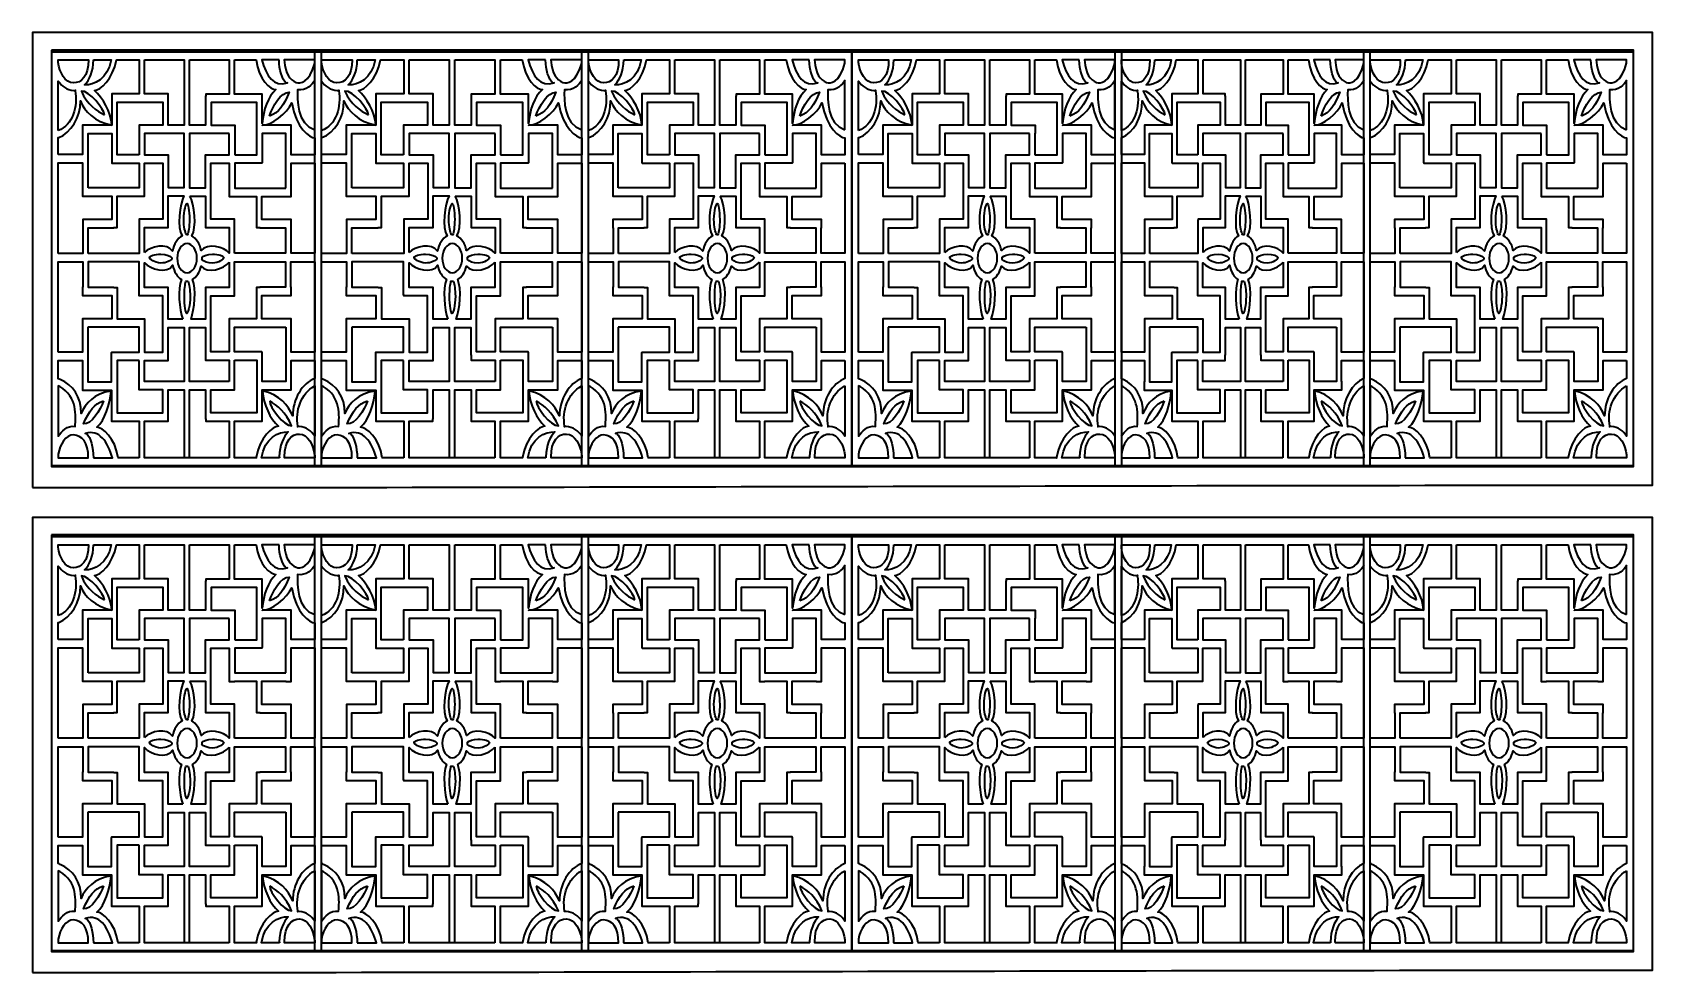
# Model space of a CAD drawing. Header units: centimetres. Extents: x 1.9 to 19.9, y -9.6 to 0.9.
import ezdxf

# ---------------------------------------------------------------- set-up
doc = ezdxf.new("R2010")
doc.units = ezdxf.units.CM
doc.header["$MEASUREMENT"] = 0
doc.layers.add('layer 1', color=7, linetype='Continuous')

msp = doc.modelspace()

# ---------------------------------------------------------------- linework, layer by layer
at = {"layer": 'layer 1', "color": 7, "lineweight": 35}
for points, knots in [([(1.85394, -4.15486), (1.85394, -4.15486), (1.85394, 0.91366), (1.85394, 0.91366), (1.85394, 0.91366), (1.85394, 0.91366), (19.89445, 0.91366), (19.89445, 0.91366), (19.89445, 0.91366), (19.89445, 0.91366), (19.89445, -4.1276), (19.89445, -4.1276), (19.89445, -4.1276), (13.88093, -4.1276), (7.86746, -4.15486), (1.85394, -4.15486)], [0, 0, 0, 0, 0.2, 0.2, 0.2, 0.2, 0.4, 0.4, 0.4, 0.4, 0.6, 0.6, 0.6, 0.6, 1, 1, 1, 1]), ([(2.06539, 0.71772), (2.06539, 0.71772), (5.07214, 0.71772), (5.07214, 0.71772), (5.07214, 0.71772), (5.07214, 0.71772), (5.07214, -3.92127), (5.07214, -3.92127), (5.07214, -3.92127), (5.07214, -3.92127), (2.06539, -3.92127), (2.06539, -3.92127), (2.06539, -3.92127), (2.06539, -3.92127), (2.06539, 0.71772), (2.06539, 0.71772)], [0, 0, 0, 0, 0.2, 0.2, 0.2, 0.2, 0.4, 0.4, 0.4, 0.4, 0.6, 0.6, 0.6, 0.6, 1, 1, 1, 1]), ([(2.06871, 0.6989), (2.06871, 0.6989), (2.06871, -3.91284), (2.06871, -3.91284), (2.06871, -3.91284), (2.06871, -3.91284), (19.67968, -3.91284), (19.67968, -3.91284), (19.67968, -3.91284), (19.67968, -3.91284), (19.67968, 0.6989), (19.67968, 0.6989), (19.67968, 0.6989), (19.67968, 0.6989), (2.06871, 0.6989), (2.06871, 0.6989)], [0, 0, 0, 0, 0.2, 0.2, 0.2, 0.2, 0.4, 0.4, 0.4, 0.4, 0.6, 0.6, 0.6, 0.6, 1, 1, 1, 1]), ([(2.14251, 0.5802), (2.15223, 0.46957), (2.22146, 0.35066), (2.30977, 0.35066), (2.30977, 0.35066), (2.39809, 0.35066), (2.47909, 0.42443), (2.47703, 0.6074), (2.47703, 0.6074), (2.47703, 0.6074), (2.14251, 0.6074), (2.14251, 0.6074), (2.14251, 0.6074), (2.14251, 0.6074), (2.14251, 0.5802), (2.14251, 0.5802)], [0, 0, 0, 0, 0.2, 0.2, 0.2, 0.2, 0.4, 0.4, 0.4, 0.4, 0.6, 0.6, 0.6, 0.6, 1, 1, 1, 1]), ([(2.53423, 0.6074), (2.53235, 0.47733), (2.4895, 0.38382), (2.43579, 0.32827), (2.43579, 0.32827), (2.43579, 0.32827), (2.43584, 0.32825), (2.43584, 0.32825), (2.43584, 0.32825), (2.43584, 0.32825), (2.43582, 0.32828), (2.43582, 0.32828), (2.43582, 0.32828), (2.54041, 0.32536), (2.69352, 0.39502), (2.7293, 0.6074), (2.7293, 0.6074), (2.7293, 0.6074), (2.53423, 0.6074), (2.53423, 0.6074)], [0, 0, 0, 0, 0.16666667, 0.16666667, 0.16666667, 0.16666667, 0.33333333, 0.33333333, 0.33333333, 0.33333333, 0.5, 0.5, 0.5, 0.5, 0.66666667, 0.66666667, 0.66666667, 0.66666667, 1, 1, 1, 1]), ([(2.73702, -0.11863), (2.73702, -0.11863), (2.73702, 0.22805), (2.73702, 0.22805), (2.73702, 0.22805), (2.73702, 0.22805), (2.73821, 0.22805), (2.73821, 0.22805), (2.73821, 0.22805), (2.73821, 0.22805), (2.79715, 0.22805), (2.79715, 0.22805), (2.79715, 0.22805), (2.79715, 0.22805), (3.04367, 0.22805), (3.04367, 0.22805), (3.04367, 0.22805), (3.04367, 0.22805), (3.04367, 0.6074), (3.04367, 0.6074), (3.04367, 0.6074), (3.04367, 0.6074), (2.78856, 0.6074), (2.78856, 0.6074), (2.78856, 0.6074), (2.75152, 0.39119), (2.60833, 0.26648), (2.54597, 0.26804), (2.54597, 0.26804), (2.63904, 0.1845), (2.72536, 0.0348), (2.73702, -0.11863)], [0, 0, 0, 0, 0.11111111, 0.11111111, 0.11111111, 0.11111111, 0.22222222, 0.22222222, 0.22222222, 0.22222222, 0.33333333, 0.33333333, 0.33333333, 0.33333333, 0.44444444, 0.44444444, 0.44444444, 0.44444444, 0.55555556, 0.55555556, 0.55555556, 0.55555556, 0.66666667, 0.66666667, 0.66666667, 0.66666667, 0.77777778, 0.77777778, 0.77777778, 0.77777778, 1, 1, 1, 1]), ([(3.10381, 0.6074), (3.10381, 0.6074), (3.10381, 0.22805), (3.10381, 0.22805), (3.10381, 0.22805), (3.10381, 0.22805), (3.36496, 0.22805), (3.36496, 0.22805), (3.36496, 0.22805), (3.36496, 0.22805), (3.36496, 0.20306), (3.36496, 0.20306), (3.36496, 0.20306), (3.36496, 0.20306), (3.36625, 0.20306), (3.36625, 0.20306), (3.36625, 0.20306), (3.36625, 0.20306), (3.36625, -0.11885), (3.36625, -0.11885), (3.36625, -0.11885), (3.36625, -0.11885), (3.54404, -0.11885), (3.54404, -0.11885), (3.54404, -0.11885), (3.54404, -0.11885), (3.54404, 0.6074), (3.54404, 0.6074), (3.54404, 0.6074), (3.54404, 0.6074), (3.10381, 0.6074), (3.10381, 0.6074)], [0, 0, 0, 0, 0.11111111, 0.11111111, 0.11111111, 0.11111111, 0.22222222, 0.22222222, 0.22222222, 0.22222222, 0.33333333, 0.33333333, 0.33333333, 0.33333333, 0.44444444, 0.44444444, 0.44444444, 0.44444444, 0.55555556, 0.55555556, 0.55555556, 0.55555556, 0.66666667, 0.66666667, 0.66666667, 0.66666667, 0.77777778, 0.77777778, 0.77777778, 0.77777778, 1, 1, 1, 1]), ([(3.60494, 0.6074), (3.60494, 0.6074), (3.60494, -0.11885), (3.60494, -0.11885), (3.60494, -0.11885), (3.60494, -0.11885), (3.60498, -0.11885), (3.60498, -0.11885), (3.60498, -0.11885), (3.60498, -0.11885), (3.60498, -0.11964), (3.60498, -0.11964), (3.60498, -0.11964), (3.60498, -0.11964), (3.78274, -0.11964), (3.78274, -0.11964), (3.78274, -0.11964), (3.78274, -0.11964), (3.78274, 0.20226), (3.78274, 0.20226), (3.78274, 0.20226), (3.78274, 0.20226), (3.78402, 0.20226), (3.78402, 0.20226), (3.78402, 0.20226), (3.78402, 0.20226), (3.78402, 0.22725), (3.78402, 0.22725), (3.78402, 0.22725), (3.78402, 0.22725), (4.04518, 0.22725), (4.04518, 0.22725), (4.04518, 0.22725), (4.04518, 0.22725), (4.04518, 0.6074), (4.04518, 0.6074), (4.04518, 0.6074), (4.04518, 0.6074), (3.60494, 0.6074), (3.60494, 0.6074)], [0, 0, 0, 0, 0.09090909, 0.09090909, 0.09090909, 0.09090909, 0.18181818, 0.18181818, 0.18181818, 0.18181818, 0.27272727, 0.27272727, 0.27272727, 0.27272727, 0.36363636, 0.36363636, 0.36363636, 0.36363636, 0.45454545, 0.45454545, 0.45454545, 0.45454545, 0.54545455, 0.54545455, 0.54545455, 0.54545455, 0.63636364, 0.63636364, 0.63636364, 0.63636364, 0.72727273, 0.72727273, 0.72727273, 0.72727273, 0.81818182, 0.81818182, 0.81818182, 0.81818182, 1, 1, 1, 1]), ([(4.10531, 0.6074), (4.10531, 0.6074), (4.10531, 0.22725), (4.10531, 0.22725), (4.10531, 0.22725), (4.10531, 0.22725), (4.35183, 0.22725), (4.35183, 0.22725), (4.35183, 0.22725), (4.35183, 0.22725), (4.41077, 0.22725), (4.41077, 0.22725), (4.41077, 0.22725), (4.41077, 0.22725), (4.41197, 0.22725), (4.41197, 0.22725), (4.41197, 0.22725), (4.41197, 0.22725), (4.41197, -0.09886), (4.41197, -0.09886), (4.41197, -0.09886), (4.42746, 0.04857), (4.47576, 0.20031), (4.56591, 0.27821), (4.56591, 0.27821), (4.50251, 0.27822), (4.376, 0.38378), (4.34429, 0.6074), (4.34429, 0.6074), (4.34429, 0.6074), (4.10531, 0.6074), (4.10531, 0.6074)], [0, 0, 0, 0, 0.11111111, 0.11111111, 0.11111111, 0.11111111, 0.22222222, 0.22222222, 0.22222222, 0.22222222, 0.33333333, 0.33333333, 0.33333333, 0.33333333, 0.44444444, 0.44444444, 0.44444444, 0.44444444, 0.55555556, 0.55555556, 0.55555556, 0.55555556, 0.66666667, 0.66666667, 0.66666667, 0.66666667, 0.77777778, 0.77777778, 0.77777778, 0.77777778, 1, 1, 1, 1]), ([(4.59974, 0.6074), (4.60373, 0.49057), (4.63092, 0.40111), (4.6803, 0.34822), (4.6803, 0.34822), (4.6803, 0.34822), (4.69465, 0.35286), (4.69465, 0.35286), (4.69465, 0.35286), (4.69465, 0.35286), (4.69468, 0.35289), (4.69468, 0.35289), (4.69468, 0.35289), (4.53779, 0.29648), (4.45752, 0.43281), (4.40758, 0.6074), (4.40758, 0.6074), (4.40758, 0.6074), (4.59974, 0.6074), (4.59974, 0.6074)], [0, 0, 0, 0, 0.16666667, 0.16666667, 0.16666667, 0.16666667, 0.33333333, 0.33333333, 0.33333333, 0.33333333, 0.5, 0.5, 0.5, 0.5, 0.66666667, 0.66666667, 0.66666667, 0.66666667, 1, 1, 1, 1]), ([(4.99701, 0.57037), (4.93469, 0.34545), (4.83656, 0.34027), (4.79016, 0.35751), (4.79016, 0.35751), (4.72256, 0.39084), (4.67148, 0.4395), (4.65811, 0.6074), (4.65811, 0.6074), (4.65811, 0.6074), (4.99701, 0.6074), (4.99701, 0.6074), (4.99701, 0.6074), (4.99701, 0.6074), (4.99701, 0.57037), (4.99701, 0.57037)], [0, 0, 0, 0, 0.2, 0.2, 0.2, 0.2, 0.4, 0.4, 0.4, 0.4, 0.6, 0.6, 0.6, 0.6, 1, 1, 1, 1]), ([(4.99577, 0.71772), (4.99577, 0.71772), (8.04691, 0.71772), (8.04691, 0.71772), (8.04691, 0.71772), (8.04691, 0.71772), (8.04691, -3.92127), (8.04691, -3.92127), (8.04691, -3.92127), (8.04691, -3.92127), (4.99577, -3.92127), (4.99577, -3.92127), (4.99577, -3.92127), (4.99577, -3.92127), (4.99577, 0.71772), (4.99577, 0.71772)], [0, 0, 0, 0, 0.2, 0.2, 0.2, 0.2, 0.4, 0.4, 0.4, 0.4, 0.6, 0.6, 0.6, 0.6, 1, 1, 1, 1]), ([(5.07403, 0.5802), (5.0839, 0.46957), (5.15414, 0.35066), (5.24376, 0.35066), (5.24376, 0.35066), (5.33338, 0.35066), (5.41558, 0.42443), (5.41349, 0.6074), (5.41349, 0.6074), (5.41349, 0.6074), (5.07403, 0.6074), (5.07403, 0.6074), (5.07403, 0.6074), (5.07403, 0.6074), (5.07403, 0.5802), (5.07403, 0.5802)], [0, 0, 0, 0, 0.2, 0.2, 0.2, 0.2, 0.4, 0.4, 0.4, 0.4, 0.6, 0.6, 0.6, 0.6, 1, 1, 1, 1]), ([(5.47154, 0.6074), (5.46963, 0.47733), (5.42615, 0.38382), (5.37164, 0.32827), (5.37164, 0.32827), (5.37164, 0.32827), (5.37169, 0.32825), (5.37169, 0.32825), (5.37169, 0.32825), (5.37169, 0.32825), (5.37167, 0.32828), (5.37167, 0.32828), (5.37167, 0.32828), (5.4778, 0.32536), (5.63317, 0.39502), (5.66948, 0.6074), (5.66948, 0.6074), (5.66948, 0.6074), (5.47154, 0.6074), (5.47154, 0.6074)], [0, 0, 0, 0, 0.16666667, 0.16666667, 0.16666667, 0.16666667, 0.33333333, 0.33333333, 0.33333333, 0.33333333, 0.5, 0.5, 0.5, 0.5, 0.66666667, 0.66666667, 0.66666667, 0.66666667, 1, 1, 1, 1]), ([(5.67732, -0.11863), (5.67732, -0.11863), (5.67732, 0.22805), (5.67732, 0.22805), (5.67732, 0.22805), (5.67732, 0.22805), (5.67853, 0.22805), (5.67853, 0.22805), (5.67853, 0.22805), (5.67853, 0.22805), (5.73834, 0.22805), (5.73834, 0.22805), (5.73834, 0.22805), (5.73834, 0.22805), (5.9885, 0.22805), (5.9885, 0.22805), (5.9885, 0.22805), (5.9885, 0.22805), (5.9885, 0.6074), (5.9885, 0.6074), (5.9885, 0.6074), (5.9885, 0.6074), (5.72962, 0.6074), (5.72962, 0.6074), (5.72962, 0.6074), (5.69203, 0.39119), (5.54673, 0.26648), (5.48344, 0.26804), (5.48344, 0.26804), (5.57789, 0.1845), (5.66549, 0.0348), (5.67732, -0.11863)], [0, 0, 0, 0, 0.11111111, 0.11111111, 0.11111111, 0.11111111, 0.22222222, 0.22222222, 0.22222222, 0.22222222, 0.33333333, 0.33333333, 0.33333333, 0.33333333, 0.44444444, 0.44444444, 0.44444444, 0.44444444, 0.55555556, 0.55555556, 0.55555556, 0.55555556, 0.66666667, 0.66666667, 0.66666667, 0.66666667, 0.77777778, 0.77777778, 0.77777778, 0.77777778, 1, 1, 1, 1]), ([(6.04952, 0.6074), (6.04952, 0.6074), (6.04952, 0.22805), (6.04952, 0.22805), (6.04952, 0.22805), (6.04952, 0.22805), (6.31453, 0.22805), (6.31453, 0.22805), (6.31453, 0.22805), (6.31453, 0.22805), (6.31453, 0.20306), (6.31453, 0.20306), (6.31453, 0.20306), (6.31453, 0.20306), (6.31584, 0.20306), (6.31584, 0.20306), (6.31584, 0.20306), (6.31584, 0.20306), (6.31584, -0.11885), (6.31584, -0.11885), (6.31584, -0.11885), (6.31584, -0.11885), (6.49626, -0.11885), (6.49626, -0.11885), (6.49626, -0.11885), (6.49626, -0.11885), (6.49626, 0.6074), (6.49626, 0.6074), (6.49626, 0.6074), (6.49626, 0.6074), (6.04952, 0.6074), (6.04952, 0.6074)], [0, 0, 0, 0, 0.11111111, 0.11111111, 0.11111111, 0.11111111, 0.22222222, 0.22222222, 0.22222222, 0.22222222, 0.33333333, 0.33333333, 0.33333333, 0.33333333, 0.44444444, 0.44444444, 0.44444444, 0.44444444, 0.55555556, 0.55555556, 0.55555556, 0.55555556, 0.66666667, 0.66666667, 0.66666667, 0.66666667, 0.77777778, 0.77777778, 0.77777778, 0.77777778, 1, 1, 1, 1]), ([(6.55806, 0.6074), (6.55806, 0.6074), (6.55806, -0.11885), (6.55806, -0.11885), (6.55806, -0.11885), (6.55806, -0.11885), (6.55809, -0.11885), (6.55809, -0.11885), (6.55809, -0.11885), (6.55809, -0.11885), (6.55809, -0.11964), (6.55809, -0.11964), (6.55809, -0.11964), (6.55809, -0.11964), (6.73848, -0.11964), (6.73848, -0.11964), (6.73848, -0.11964), (6.73848, -0.11964), (6.73848, 0.20226), (6.73848, 0.20226), (6.73848, 0.20226), (6.73848, 0.20226), (6.73978, 0.20226), (6.73978, 0.20226), (6.73978, 0.20226), (6.73978, 0.20226), (6.73978, 0.22725), (6.73978, 0.22725), (6.73978, 0.22725), (6.73978, 0.22725), (7.00479, 0.22725), (7.00479, 0.22725), (7.00479, 0.22725), (7.00479, 0.22725), (7.00479, 0.6074), (7.00479, 0.6074), (7.00479, 0.6074), (7.00479, 0.6074), (6.55806, 0.6074), (6.55806, 0.6074)], [0, 0, 0, 0, 0.09090909, 0.09090909, 0.09090909, 0.09090909, 0.18181818, 0.18181818, 0.18181818, 0.18181818, 0.27272727, 0.27272727, 0.27272727, 0.27272727, 0.36363636, 0.36363636, 0.36363636, 0.36363636, 0.45454545, 0.45454545, 0.45454545, 0.45454545, 0.54545455, 0.54545455, 0.54545455, 0.54545455, 0.63636364, 0.63636364, 0.63636364, 0.63636364, 0.72727273, 0.72727273, 0.72727273, 0.72727273, 0.81818182, 0.81818182, 0.81818182, 0.81818182, 1, 1, 1, 1]), ([(7.06581, 0.6074), (7.06581, 0.6074), (7.06581, 0.22725), (7.06581, 0.22725), (7.06581, 0.22725), (7.06581, 0.22725), (7.31597, 0.22725), (7.31597, 0.22725), (7.31597, 0.22725), (7.31597, 0.22725), (7.37578, 0.22725), (7.37578, 0.22725), (7.37578, 0.22725), (7.37578, 0.22725), (7.377, 0.22725), (7.377, 0.22725), (7.377, 0.22725), (7.377, 0.22725), (7.377, -0.09886), (7.377, -0.09886), (7.377, -0.09886), (7.39271, 0.04857), (7.44173, 0.20031), (7.53321, 0.27821), (7.53321, 0.27821), (7.46888, 0.27822), (7.34049, 0.38378), (7.30832, 0.6074), (7.30832, 0.6074), (7.30832, 0.6074), (7.06581, 0.6074), (7.06581, 0.6074)], [0, 0, 0, 0, 0.11111111, 0.11111111, 0.11111111, 0.11111111, 0.22222222, 0.22222222, 0.22222222, 0.22222222, 0.33333333, 0.33333333, 0.33333333, 0.33333333, 0.44444444, 0.44444444, 0.44444444, 0.44444444, 0.55555556, 0.55555556, 0.55555556, 0.55555556, 0.66666667, 0.66666667, 0.66666667, 0.66666667, 0.77777778, 0.77777778, 0.77777778, 0.77777778, 1, 1, 1, 1]), ([(7.56754, 0.6074), (7.57159, 0.49057), (7.59919, 0.40111), (7.64929, 0.34822), (7.64929, 0.34822), (7.64929, 0.34822), (7.66386, 0.35286), (7.66386, 0.35286), (7.66386, 0.35286), (7.66386, 0.35286), (7.66388, 0.35289), (7.66388, 0.35289), (7.66388, 0.35289), (7.50468, 0.29648), (7.42322, 0.43281), (7.37255, 0.6074), (7.37255, 0.6074), (7.37255, 0.6074), (7.56754, 0.6074), (7.56754, 0.6074)], [0, 0, 0, 0, 0.16666667, 0.16666667, 0.16666667, 0.16666667, 0.33333333, 0.33333333, 0.33333333, 0.33333333, 0.5, 0.5, 0.5, 0.5, 0.66666667, 0.66666667, 0.66666667, 0.66666667, 1, 1, 1, 1]), ([(7.97068, 0.57037), (7.90743, 0.34545), (7.80786, 0.34027), (7.76077, 0.35751), (7.76077, 0.35751), (7.69217, 0.39084), (7.64034, 0.4395), (7.62678, 0.6074), (7.62678, 0.6074), (7.62678, 0.6074), (7.97068, 0.6074), (7.97068, 0.6074), (7.97068, 0.6074), (7.97068, 0.6074), (7.97068, 0.57037), (7.97068, 0.57037)], [0, 0, 0, 0, 0.2, 0.2, 0.2, 0.2, 0.4, 0.4, 0.4, 0.4, 0.6, 0.6, 0.6, 0.6, 1, 1, 1, 1]), ([(7.96979, 0.71772), (7.96979, 0.71772), (10.97654, 0.71772), (10.97654, 0.71772), (10.97654, 0.71772), (10.97654, 0.71772), (10.97654, -3.92127), (10.97654, -3.92127), (10.97654, -3.92127), (10.97654, -3.92127), (7.96979, -3.92127), (7.96979, -3.92127), (7.96979, -3.92127), (7.96979, -3.92127), (7.96979, 0.71772), (7.96979, 0.71772)], [0, 0, 0, 0, 0.2, 0.2, 0.2, 0.2, 0.4, 0.4, 0.4, 0.4, 0.6, 0.6, 0.6, 0.6, 1, 1, 1, 1]), ([(8.04691, 0.5802), (8.05664, 0.46957), (8.12586, 0.35066), (8.21417, 0.35066), (8.21417, 0.35066), (8.30249, 0.35066), (8.3835, 0.42443), (8.38143, 0.6074), (8.38143, 0.6074), (8.38143, 0.6074), (8.04691, 0.6074), (8.04691, 0.6074), (8.04691, 0.6074), (8.04691, 0.6074), (8.04691, 0.5802), (8.04691, 0.5802)], [0, 0, 0, 0, 0.2, 0.2, 0.2, 0.2, 0.4, 0.4, 0.4, 0.4, 0.6, 0.6, 0.6, 0.6, 1, 1, 1, 1]), ([(8.43864, 0.6074), (8.43675, 0.47733), (8.39391, 0.38382), (8.34019, 0.32827), (8.34019, 0.32827), (8.34019, 0.32827), (8.34024, 0.32825), (8.34024, 0.32825), (8.34024, 0.32825), (8.34024, 0.32825), (8.34022, 0.32828), (8.34022, 0.32828), (8.34022, 0.32828), (8.44481, 0.32536), (8.59792, 0.39502), (8.6337, 0.6074), (8.6337, 0.6074), (8.6337, 0.6074), (8.43864, 0.6074), (8.43864, 0.6074)], [0, 0, 0, 0, 0.16666667, 0.16666667, 0.16666667, 0.16666667, 0.33333333, 0.33333333, 0.33333333, 0.33333333, 0.5, 0.5, 0.5, 0.5, 0.66666667, 0.66666667, 0.66666667, 0.66666667, 1, 1, 1, 1]), ([(8.64142, -0.11863), (8.64142, -0.11863), (8.64142, 0.22805), (8.64142, 0.22805), (8.64142, 0.22805), (8.64142, 0.22805), (8.64262, 0.22805), (8.64262, 0.22805), (8.64262, 0.22805), (8.64262, 0.22805), (8.70156, 0.22805), (8.70156, 0.22805), (8.70156, 0.22805), (8.70156, 0.22805), (8.94807, 0.22805), (8.94807, 0.22805), (8.94807, 0.22805), (8.94807, 0.22805), (8.94807, 0.6074), (8.94807, 0.6074), (8.94807, 0.6074), (8.94807, 0.6074), (8.69296, 0.6074), (8.69296, 0.6074), (8.69296, 0.6074), (8.65592, 0.39119), (8.51273, 0.26648), (8.45037, 0.26804), (8.45037, 0.26804), (8.54344, 0.1845), (8.62976, 0.0348), (8.64142, -0.11863)], [0, 0, 0, 0, 0.11111111, 0.11111111, 0.11111111, 0.11111111, 0.22222222, 0.22222222, 0.22222222, 0.22222222, 0.33333333, 0.33333333, 0.33333333, 0.33333333, 0.44444444, 0.44444444, 0.44444444, 0.44444444, 0.55555556, 0.55555556, 0.55555556, 0.55555556, 0.66666667, 0.66666667, 0.66666667, 0.66666667, 0.77777778, 0.77777778, 0.77777778, 0.77777778, 1, 1, 1, 1]), ([(9.00821, 0.6074), (9.00821, 0.6074), (9.00821, 0.22805), (9.00821, 0.22805), (9.00821, 0.22805), (9.00821, 0.22805), (9.26936, 0.22805), (9.26936, 0.22805), (9.26936, 0.22805), (9.26936, 0.22805), (9.26936, 0.20306), (9.26936, 0.20306), (9.26936, 0.20306), (9.26936, 0.20306), (9.27065, 0.20306), (9.27065, 0.20306), (9.27065, 0.20306), (9.27065, 0.20306), (9.27065, -0.11885), (9.27065, -0.11885), (9.27065, -0.11885), (9.27065, -0.11885), (9.44845, -0.11885), (9.44845, -0.11885), (9.44845, -0.11885), (9.44845, -0.11885), (9.44845, 0.6074), (9.44845, 0.6074), (9.44845, 0.6074), (9.44845, 0.6074), (9.00821, 0.6074), (9.00821, 0.6074)], [0, 0, 0, 0, 0.11111111, 0.11111111, 0.11111111, 0.11111111, 0.22222222, 0.22222222, 0.22222222, 0.22222222, 0.33333333, 0.33333333, 0.33333333, 0.33333333, 0.44444444, 0.44444444, 0.44444444, 0.44444444, 0.55555556, 0.55555556, 0.55555556, 0.55555556, 0.66666667, 0.66666667, 0.66666667, 0.66666667, 0.77777778, 0.77777778, 0.77777778, 0.77777778, 1, 1, 1, 1]), ([(9.50934, 0.6074), (9.50934, 0.6074), (9.50934, -0.11885), (9.50934, -0.11885), (9.50934, -0.11885), (9.50934, -0.11885), (9.50938, -0.11885), (9.50938, -0.11885), (9.50938, -0.11885), (9.50938, -0.11885), (9.50938, -0.11964), (9.50938, -0.11964), (9.50938, -0.11964), (9.50938, -0.11964), (9.68714, -0.11964), (9.68714, -0.11964), (9.68714, -0.11964), (9.68714, -0.11964), (9.68714, 0.20226), (9.68714, 0.20226), (9.68714, 0.20226), (9.68714, 0.20226), (9.68843, 0.20226), (9.68843, 0.20226), (9.68843, 0.20226), (9.68843, 0.20226), (9.68843, 0.22725), (9.68843, 0.22725), (9.68843, 0.22725), (9.68843, 0.22725), (9.94958, 0.22725), (9.94958, 0.22725), (9.94958, 0.22725), (9.94958, 0.22725), (9.94958, 0.6074), (9.94958, 0.6074), (9.94958, 0.6074), (9.94958, 0.6074), (9.50934, 0.6074), (9.50934, 0.6074)], [0, 0, 0, 0, 0.09090909, 0.09090909, 0.09090909, 0.09090909, 0.18181818, 0.18181818, 0.18181818, 0.18181818, 0.27272727, 0.27272727, 0.27272727, 0.27272727, 0.36363636, 0.36363636, 0.36363636, 0.36363636, 0.45454545, 0.45454545, 0.45454545, 0.45454545, 0.54545455, 0.54545455, 0.54545455, 0.54545455, 0.63636364, 0.63636364, 0.63636364, 0.63636364, 0.72727273, 0.72727273, 0.72727273, 0.72727273, 0.81818182, 0.81818182, 0.81818182, 0.81818182, 1, 1, 1, 1]), ([(10.00972, 0.6074), (10.00972, 0.6074), (10.00972, 0.22725), (10.00972, 0.22725), (10.00972, 0.22725), (10.00972, 0.22725), (10.25623, 0.22725), (10.25623, 0.22725), (10.25623, 0.22725), (10.25623, 0.22725), (10.31517, 0.22725), (10.31517, 0.22725), (10.31517, 0.22725), (10.31517, 0.22725), (10.31637, 0.22725), (10.31637, 0.22725), (10.31637, 0.22725), (10.31637, 0.22725), (10.31637, -0.09886), (10.31637, -0.09886), (10.31637, -0.09886), (10.33186, 0.04857), (10.38016, 0.20031), (10.47031, 0.27821), (10.47031, 0.27821), (10.40691, 0.27822), (10.2804, 0.38378), (10.24869, 0.6074), (10.24869, 0.6074), (10.24869, 0.6074), (10.00972, 0.6074), (10.00972, 0.6074)], [0, 0, 0, 0, 0.11111111, 0.11111111, 0.11111111, 0.11111111, 0.22222222, 0.22222222, 0.22222222, 0.22222222, 0.33333333, 0.33333333, 0.33333333, 0.33333333, 0.44444444, 0.44444444, 0.44444444, 0.44444444, 0.55555556, 0.55555556, 0.55555556, 0.55555556, 0.66666667, 0.66666667, 0.66666667, 0.66666667, 0.77777778, 0.77777778, 0.77777778, 0.77777778, 1, 1, 1, 1]), ([(10.50414, 0.6074), (10.50814, 0.49057), (10.53533, 0.40111), (10.5847, 0.34822), (10.5847, 0.34822), (10.5847, 0.34822), (10.59906, 0.35286), (10.59906, 0.35286), (10.59906, 0.35286), (10.59906, 0.35286), (10.59908, 0.35289), (10.59908, 0.35289), (10.59908, 0.35289), (10.44219, 0.29648), (10.36192, 0.43281), (10.31198, 0.6074), (10.31198, 0.6074), (10.31198, 0.6074), (10.50414, 0.6074), (10.50414, 0.6074)], [0, 0, 0, 0, 0.16666667, 0.16666667, 0.16666667, 0.16666667, 0.33333333, 0.33333333, 0.33333333, 0.33333333, 0.5, 0.5, 0.5, 0.5, 0.66666667, 0.66666667, 0.66666667, 0.66666667, 1, 1, 1, 1]), ([(10.90141, 0.57037), (10.83909, 0.34545), (10.74096, 0.34027), (10.69456, 0.35751), (10.69456, 0.35751), (10.62696, 0.39084), (10.57588, 0.4395), (10.56251, 0.6074), (10.56251, 0.6074), (10.56251, 0.6074), (10.90141, 0.6074), (10.90141, 0.6074), (10.90141, 0.6074), (10.90141, 0.6074), (10.90141, 0.57037), (10.90141, 0.57037)], [0, 0, 0, 0, 0.2, 0.2, 0.2, 0.2, 0.4, 0.4, 0.4, 0.4, 0.6, 0.6, 0.6, 0.6, 1, 1, 1, 1]), ([(10.97654, 0.71772), (10.97654, 0.71772), (13.98329, 0.71772), (13.98329, 0.71772), (13.98329, 0.71772), (13.98329, 0.71772), (13.98329, -3.92127), (13.98329, -3.92127), (13.98329, -3.92127), (13.98329, -3.92127), (10.97654, -3.92127), (10.97654, -3.92127), (10.97654, -3.92127), (10.97654, -3.92127), (10.97654, 0.71772), (10.97654, 0.71772)], [0, 0, 0, 0, 0.2, 0.2, 0.2, 0.2, 0.4, 0.4, 0.4, 0.4, 0.6, 0.6, 0.6, 0.6, 1, 1, 1, 1]), ([(11.05367, 0.5802), (11.06339, 0.46957), (11.13261, 0.35066), (11.22093, 0.35066), (11.22093, 0.35066), (11.30924, 0.35066), (11.39025, 0.42443), (11.38818, 0.6074), (11.38818, 0.6074), (11.38818, 0.6074), (11.05367, 0.6074), (11.05367, 0.6074), (11.05367, 0.6074), (11.05367, 0.6074), (11.05367, 0.5802), (11.05367, 0.5802)], [0, 0, 0, 0, 0.2, 0.2, 0.2, 0.2, 0.4, 0.4, 0.4, 0.4, 0.6, 0.6, 0.6, 0.6, 1, 1, 1, 1]), ([(11.44539, 0.6074), (11.4435, 0.47733), (11.40066, 0.38382), (11.34694, 0.32827), (11.34694, 0.32827), (11.34694, 0.32827), (11.347, 0.32825), (11.347, 0.32825), (11.347, 0.32825), (11.347, 0.32825), (11.34697, 0.32828), (11.34697, 0.32828), (11.34697, 0.32828), (11.45156, 0.32536), (11.60467, 0.39502), (11.64045, 0.6074), (11.64045, 0.6074), (11.64045, 0.6074), (11.44539, 0.6074), (11.44539, 0.6074)], [0, 0, 0, 0, 0.16666667, 0.16666667, 0.16666667, 0.16666667, 0.33333333, 0.33333333, 0.33333333, 0.33333333, 0.5, 0.5, 0.5, 0.5, 0.66666667, 0.66666667, 0.66666667, 0.66666667, 1, 1, 1, 1]), ([(11.64817, -0.11863), (11.64817, -0.11863), (11.64817, 0.22805), (11.64817, 0.22805), (11.64817, 0.22805), (11.64817, 0.22805), (11.64937, 0.22805), (11.64937, 0.22805), (11.64937, 0.22805), (11.64937, 0.22805), (11.70831, 0.22805), (11.70831, 0.22805), (11.70831, 0.22805), (11.70831, 0.22805), (11.95483, 0.22805), (11.95483, 0.22805), (11.95483, 0.22805), (11.95483, 0.22805), (11.95483, 0.6074), (11.95483, 0.6074), (11.95483, 0.6074), (11.95483, 0.6074), (11.69972, 0.6074), (11.69972, 0.6074), (11.69972, 0.6074), (11.66267, 0.39119), (11.51948, 0.26648), (11.45712, 0.26804), (11.45712, 0.26804), (11.55019, 0.1845), (11.63652, 0.0348), (11.64817, -0.11863)], [0, 0, 0, 0, 0.11111111, 0.11111111, 0.11111111, 0.11111111, 0.22222222, 0.22222222, 0.22222222, 0.22222222, 0.33333333, 0.33333333, 0.33333333, 0.33333333, 0.44444444, 0.44444444, 0.44444444, 0.44444444, 0.55555556, 0.55555556, 0.55555556, 0.55555556, 0.66666667, 0.66666667, 0.66666667, 0.66666667, 0.77777778, 0.77777778, 0.77777778, 0.77777778, 1, 1, 1, 1]), ([(12.01496, 0.6074), (12.01496, 0.6074), (12.01496, 0.22805), (12.01496, 0.22805), (12.01496, 0.22805), (12.01496, 0.22805), (12.27612, 0.22805), (12.27612, 0.22805), (12.27612, 0.22805), (12.27612, 0.22805), (12.27612, 0.20306), (12.27612, 0.20306), (12.27612, 0.20306), (12.27612, 0.20306), (12.2774, 0.20306), (12.2774, 0.20306), (12.2774, 0.20306), (12.2774, 0.20306), (12.2774, -0.11885), (12.2774, -0.11885), (12.2774, -0.11885), (12.2774, -0.11885), (12.4552, -0.11885), (12.4552, -0.11885), (12.4552, -0.11885), (12.4552, -0.11885), (12.4552, 0.6074), (12.4552, 0.6074), (12.4552, 0.6074), (12.4552, 0.6074), (12.01496, 0.6074), (12.01496, 0.6074)], [0, 0, 0, 0, 0.11111111, 0.11111111, 0.11111111, 0.11111111, 0.22222222, 0.22222222, 0.22222222, 0.22222222, 0.33333333, 0.33333333, 0.33333333, 0.33333333, 0.44444444, 0.44444444, 0.44444444, 0.44444444, 0.55555556, 0.55555556, 0.55555556, 0.55555556, 0.66666667, 0.66666667, 0.66666667, 0.66666667, 0.77777778, 0.77777778, 0.77777778, 0.77777778, 1, 1, 1, 1]), ([(12.5161, 0.6074), (12.5161, 0.6074), (12.5161, -0.11885), (12.5161, -0.11885), (12.5161, -0.11885), (12.5161, -0.11885), (12.51613, -0.11885), (12.51613, -0.11885), (12.51613, -0.11885), (12.51613, -0.11885), (12.51613, -0.11964), (12.51613, -0.11964), (12.51613, -0.11964), (12.51613, -0.11964), (12.69389, -0.11964), (12.69389, -0.11964), (12.69389, -0.11964), (12.69389, -0.11964), (12.69389, 0.20226), (12.69389, 0.20226), (12.69389, 0.20226), (12.69389, 0.20226), (12.69518, 0.20226), (12.69518, 0.20226), (12.69518, 0.20226), (12.69518, 0.20226), (12.69518, 0.22725), (12.69518, 0.22725), (12.69518, 0.22725), (12.69518, 0.22725), (12.95633, 0.22725), (12.95633, 0.22725), (12.95633, 0.22725), (12.95633, 0.22725), (12.95633, 0.6074), (12.95633, 0.6074), (12.95633, 0.6074), (12.95633, 0.6074), (12.5161, 0.6074), (12.5161, 0.6074)], [0, 0, 0, 0, 0.09090909, 0.09090909, 0.09090909, 0.09090909, 0.18181818, 0.18181818, 0.18181818, 0.18181818, 0.27272727, 0.27272727, 0.27272727, 0.27272727, 0.36363636, 0.36363636, 0.36363636, 0.36363636, 0.45454545, 0.45454545, 0.45454545, 0.45454545, 0.54545455, 0.54545455, 0.54545455, 0.54545455, 0.63636364, 0.63636364, 0.63636364, 0.63636364, 0.72727273, 0.72727273, 0.72727273, 0.72727273, 0.81818182, 0.81818182, 0.81818182, 0.81818182, 1, 1, 1, 1]), ([(13.01647, 0.6074), (13.01647, 0.6074), (13.01647, 0.22725), (13.01647, 0.22725), (13.01647, 0.22725), (13.01647, 0.22725), (13.26299, 0.22725), (13.26299, 0.22725), (13.26299, 0.22725), (13.26299, 0.22725), (13.32193, 0.22725), (13.32193, 0.22725), (13.32193, 0.22725), (13.32193, 0.22725), (13.32312, 0.22725), (13.32312, 0.22725), (13.32312, 0.22725), (13.32312, 0.22725), (13.32312, -0.09886), (13.32312, -0.09886), (13.32312, -0.09886), (13.33861, 0.04857), (13.38692, 0.20031), (13.47706, 0.27821), (13.47706, 0.27821), (13.41367, 0.27822), (13.28715, 0.38378), (13.25544, 0.6074), (13.25544, 0.6074), (13.25544, 0.6074), (13.01647, 0.6074), (13.01647, 0.6074)], [0, 0, 0, 0, 0.11111111, 0.11111111, 0.11111111, 0.11111111, 0.22222222, 0.22222222, 0.22222222, 0.22222222, 0.33333333, 0.33333333, 0.33333333, 0.33333333, 0.44444444, 0.44444444, 0.44444444, 0.44444444, 0.55555556, 0.55555556, 0.55555556, 0.55555556, 0.66666667, 0.66666667, 0.66666667, 0.66666667, 0.77777778, 0.77777778, 0.77777778, 0.77777778, 1, 1, 1, 1]), ([(13.51089, 0.6074), (13.51489, 0.49057), (13.54208, 0.40111), (13.59146, 0.34822), (13.59146, 0.34822), (13.59146, 0.34822), (13.60581, 0.35286), (13.60581, 0.35286), (13.60581, 0.35286), (13.60581, 0.35286), (13.60583, 0.35289), (13.60583, 0.35289), (13.60583, 0.35289), (13.44895, 0.29648), (13.36868, 0.43281), (13.31874, 0.6074), (13.31874, 0.6074), (13.31874, 0.6074), (13.51089, 0.6074), (13.51089, 0.6074)], [0, 0, 0, 0, 0.16666667, 0.16666667, 0.16666667, 0.16666667, 0.33333333, 0.33333333, 0.33333333, 0.33333333, 0.5, 0.5, 0.5, 0.5, 0.66666667, 0.66666667, 0.66666667, 0.66666667, 1, 1, 1, 1]), ([(13.90817, 0.57037), (13.84584, 0.34545), (13.74771, 0.34027), (13.70131, 0.35751), (13.70131, 0.35751), (13.63371, 0.39084), (13.58264, 0.4395), (13.56927, 0.6074), (13.56927, 0.6074), (13.56927, 0.6074), (13.90817, 0.6074), (13.90817, 0.6074), (13.90817, 0.6074), (13.90817, 0.6074), (13.90817, 0.57037), (13.90817, 0.57037)], [0, 0, 0, 0, 0.2, 0.2, 0.2, 0.2, 0.4, 0.4, 0.4, 0.4, 0.6, 0.6, 0.6, 0.6, 1, 1, 1, 1]), ([(13.90692, 0.71772), (13.90692, 0.71772), (16.75077, 0.71772), (16.75077, 0.71772), (16.75077, 0.71772), (16.75077, 0.71772), (16.75077, -3.92127), (16.75077, -3.92127), (16.75077, -3.92127), (16.75077, -3.92127), (13.90692, -3.92127), (13.90692, -3.92127), (13.90692, -3.92127), (13.90692, -3.92127), (13.90692, 0.71772), (13.90692, 0.71772)], [0, 0, 0, 0, 0.2, 0.2, 0.2, 0.2, 0.4, 0.4, 0.4, 0.4, 0.6, 0.6, 0.6, 0.6, 1, 1, 1, 1]), ([(13.97987, 0.5802), (13.98906, 0.46957), (14.05453, 0.35066), (14.13807, 0.35066), (14.13807, 0.35066), (14.2216, 0.35066), (14.29821, 0.42443), (14.29626, 0.6074), (14.29626, 0.6074), (14.29626, 0.6074), (13.97987, 0.6074), (13.97987, 0.6074), (13.97987, 0.6074), (13.97987, 0.6074), (13.97987, 0.5802), (13.97987, 0.5802)], [0, 0, 0, 0, 0.2, 0.2, 0.2, 0.2, 0.4, 0.4, 0.4, 0.4, 0.6, 0.6, 0.6, 0.6, 1, 1, 1, 1]), ([(14.35037, 0.6074), (14.34859, 0.47733), (14.30806, 0.38382), (14.25725, 0.32827), (14.25725, 0.32827), (14.25725, 0.32827), (14.25731, 0.32825), (14.25731, 0.32825), (14.25731, 0.32825), (14.25731, 0.32825), (14.25728, 0.32828), (14.25728, 0.32828), (14.25728, 0.32828), (14.3562, 0.32536), (14.50102, 0.39502), (14.53486, 0.6074), (14.53486, 0.6074), (14.53486, 0.6074), (14.35037, 0.6074), (14.35037, 0.6074)], [0, 0, 0, 0, 0.16666667, 0.16666667, 0.16666667, 0.16666667, 0.33333333, 0.33333333, 0.33333333, 0.33333333, 0.5, 0.5, 0.5, 0.5, 0.66666667, 0.66666667, 0.66666667, 0.66666667, 1, 1, 1, 1]), ([(14.54217, -0.11863), (14.54217, -0.11863), (14.54217, 0.22805), (14.54217, 0.22805), (14.54217, 0.22805), (14.54217, 0.22805), (14.5433, 0.22805), (14.5433, 0.22805), (14.5433, 0.22805), (14.5433, 0.22805), (14.59904, 0.22805), (14.59904, 0.22805), (14.59904, 0.22805), (14.59904, 0.22805), (14.83221, 0.22805), (14.83221, 0.22805), (14.83221, 0.22805), (14.83221, 0.22805), (14.83221, 0.6074), (14.83221, 0.6074), (14.83221, 0.6074), (14.83221, 0.6074), (14.59092, 0.6074), (14.59092, 0.6074), (14.59092, 0.6074), (14.55588, 0.39119), (14.42045, 0.26648), (14.36146, 0.26804), (14.36146, 0.26804), (14.44949, 0.1845), (14.53114, 0.0348), (14.54217, -0.11863)], [0, 0, 0, 0, 0.11111111, 0.11111111, 0.11111111, 0.11111111, 0.22222222, 0.22222222, 0.22222222, 0.22222222, 0.33333333, 0.33333333, 0.33333333, 0.33333333, 0.44444444, 0.44444444, 0.44444444, 0.44444444, 0.55555556, 0.55555556, 0.55555556, 0.55555556, 0.66666667, 0.66666667, 0.66666667, 0.66666667, 0.77777778, 0.77777778, 0.77777778, 0.77777778, 1, 1, 1, 1]), ([(14.88908, 0.6074), (14.88908, 0.6074), (14.88908, 0.22805), (14.88908, 0.22805), (14.88908, 0.22805), (14.88908, 0.22805), (15.13609, 0.22805), (15.13609, 0.22805), (15.13609, 0.22805), (15.13609, 0.22805), (15.13609, 0.20306), (15.13609, 0.20306), (15.13609, 0.20306), (15.13609, 0.20306), (15.1373, 0.20306), (15.1373, 0.20306), (15.1373, 0.20306), (15.1373, 0.20306), (15.1373, -0.11885), (15.1373, -0.11885), (15.1373, -0.11885), (15.1373, -0.11885), (15.30547, -0.11885), (15.30547, -0.11885), (15.30547, -0.11885), (15.30547, -0.11885), (15.30547, 0.6074), (15.30547, 0.6074), (15.30547, 0.6074), (15.30547, 0.6074), (14.88908, 0.6074), (14.88908, 0.6074)], [0, 0, 0, 0, 0.11111111, 0.11111111, 0.11111111, 0.11111111, 0.22222222, 0.22222222, 0.22222222, 0.22222222, 0.33333333, 0.33333333, 0.33333333, 0.33333333, 0.44444444, 0.44444444, 0.44444444, 0.44444444, 0.55555556, 0.55555556, 0.55555556, 0.55555556, 0.66666667, 0.66666667, 0.66666667, 0.66666667, 0.77777778, 0.77777778, 0.77777778, 0.77777778, 1, 1, 1, 1]), ([(15.36307, 0.6074), (15.36307, 0.6074), (15.36307, -0.11885), (15.36307, -0.11885), (15.36307, -0.11885), (15.36307, -0.11885), (15.3631, -0.11885), (15.3631, -0.11885), (15.3631, -0.11885), (15.3631, -0.11885), (15.3631, -0.11964), (15.3631, -0.11964), (15.3631, -0.11964), (15.3631, -0.11964), (15.53123, -0.11964), (15.53123, -0.11964), (15.53123, -0.11964), (15.53123, -0.11964), (15.53123, 0.20226), (15.53123, 0.20226), (15.53123, 0.20226), (15.53123, 0.20226), (15.53245, 0.20226), (15.53245, 0.20226), (15.53245, 0.20226), (15.53245, 0.20226), (15.53245, 0.22725), (15.53245, 0.22725), (15.53245, 0.22725), (15.53245, 0.22725), (15.77945, 0.22725), (15.77945, 0.22725), (15.77945, 0.22725), (15.77945, 0.22725), (15.77945, 0.6074), (15.77945, 0.6074), (15.77945, 0.6074), (15.77945, 0.6074), (15.36307, 0.6074), (15.36307, 0.6074)], [0, 0, 0, 0, 0.09090909, 0.09090909, 0.09090909, 0.09090909, 0.18181818, 0.18181818, 0.18181818, 0.18181818, 0.27272727, 0.27272727, 0.27272727, 0.27272727, 0.36363636, 0.36363636, 0.36363636, 0.36363636, 0.45454545, 0.45454545, 0.45454545, 0.45454545, 0.54545455, 0.54545455, 0.54545455, 0.54545455, 0.63636364, 0.63636364, 0.63636364, 0.63636364, 0.72727273, 0.72727273, 0.72727273, 0.72727273, 0.81818182, 0.81818182, 0.81818182, 0.81818182, 1, 1, 1, 1]), ([(15.83633, 0.6074), (15.83633, 0.6074), (15.83633, 0.22725), (15.83633, 0.22725), (15.83633, 0.22725), (15.83633, 0.22725), (16.06949, 0.22725), (16.06949, 0.22725), (16.06949, 0.22725), (16.06949, 0.22725), (16.12524, 0.22725), (16.12524, 0.22725), (16.12524, 0.22725), (16.12524, 0.22725), (16.12637, 0.22725), (16.12637, 0.22725), (16.12637, 0.22725), (16.12637, 0.22725), (16.12637, -0.09886), (16.12637, -0.09886), (16.12637, -0.09886), (16.14102, 0.04857), (16.18671, 0.20031), (16.27197, 0.27821), (16.27197, 0.27821), (16.21201, 0.27822), (16.09235, 0.38378), (16.06236, 0.6074), (16.06236, 0.6074), (16.06236, 0.6074), (15.83633, 0.6074), (15.83633, 0.6074)], [0, 0, 0, 0, 0.11111111, 0.11111111, 0.11111111, 0.11111111, 0.22222222, 0.22222222, 0.22222222, 0.22222222, 0.33333333, 0.33333333, 0.33333333, 0.33333333, 0.44444444, 0.44444444, 0.44444444, 0.44444444, 0.55555556, 0.55555556, 0.55555556, 0.55555556, 0.66666667, 0.66666667, 0.66666667, 0.66666667, 0.77777778, 0.77777778, 0.77777778, 0.77777778, 1, 1, 1, 1]), ([(16.30397, 0.6074), (16.30775, 0.49057), (16.33346, 0.40111), (16.38017, 0.34822), (16.38017, 0.34822), (16.38017, 0.34822), (16.39374, 0.35286), (16.39374, 0.35286), (16.39374, 0.35286), (16.39374, 0.35286), (16.39376, 0.35289), (16.39376, 0.35289), (16.39376, 0.35289), (16.24538, 0.29648), (16.16946, 0.43281), (16.12222, 0.6074), (16.12222, 0.6074), (16.12222, 0.6074), (16.30397, 0.6074), (16.30397, 0.6074)], [0, 0, 0, 0, 0.16666667, 0.16666667, 0.16666667, 0.16666667, 0.33333333, 0.33333333, 0.33333333, 0.33333333, 0.5, 0.5, 0.5, 0.5, 0.66666667, 0.66666667, 0.66666667, 0.66666667, 1, 1, 1, 1]), ([(16.67972, 0.57037), (16.62077, 0.34545), (16.52796, 0.34027), (16.48407, 0.35751), (16.48407, 0.35751), (16.42013, 0.39084), (16.37182, 0.4395), (16.35918, 0.6074), (16.35918, 0.6074), (16.35918, 0.6074), (16.67972, 0.6074), (16.67972, 0.6074), (16.67972, 0.6074), (16.67972, 0.6074), (16.67972, 0.57037), (16.67972, 0.57037)], [0, 0, 0, 0, 0.2, 0.2, 0.2, 0.2, 0.4, 0.4, 0.4, 0.4, 0.6, 0.6, 0.6, 0.6, 1, 1, 1, 1]), ([(16.67365, 0.71772), (16.67365, 0.71772), (19.6804, 0.71772), (19.6804, 0.71772), (19.6804, 0.71772), (19.6804, 0.71772), (19.6804, -3.92127), (19.6804, -3.92127), (19.6804, -3.92127), (19.6804, -3.92127), (16.67365, -3.92127), (16.67365, -3.92127), (16.67365, -3.92127), (16.67365, -3.92127), (16.67365, 0.71772), (16.67365, 0.71772)], [0, 0, 0, 0, 0.2, 0.2, 0.2, 0.2, 0.4, 0.4, 0.4, 0.4, 0.6, 0.6, 0.6, 0.6, 1, 1, 1, 1]), ([(16.75077, 0.5802), (16.76049, 0.46957), (16.82972, 0.35066), (16.91803, 0.35066), (16.91803, 0.35066), (17.00635, 0.35066), (17.08736, 0.42443), (17.08529, 0.6074), (17.08529, 0.6074), (17.08529, 0.6074), (16.75077, 0.6074), (16.75077, 0.6074), (16.75077, 0.6074), (16.75077, 0.6074), (16.75077, 0.5802), (16.75077, 0.5802)], [0, 0, 0, 0, 0.2, 0.2, 0.2, 0.2, 0.4, 0.4, 0.4, 0.4, 0.6, 0.6, 0.6, 0.6, 1, 1, 1, 1]), ([(17.1425, 0.6074), (17.14061, 0.47733), (17.09777, 0.38382), (17.04405, 0.32827), (17.04405, 0.32827), (17.04405, 0.32827), (17.0441, 0.32825), (17.0441, 0.32825), (17.0441, 0.32825), (17.0441, 0.32825), (17.04408, 0.32828), (17.04408, 0.32828), (17.04408, 0.32828), (17.14867, 0.32536), (17.30178, 0.39502), (17.33756, 0.6074), (17.33756, 0.6074), (17.33756, 0.6074), (17.1425, 0.6074), (17.1425, 0.6074)], [0, 0, 0, 0, 0.16666667, 0.16666667, 0.16666667, 0.16666667, 0.33333333, 0.33333333, 0.33333333, 0.33333333, 0.5, 0.5, 0.5, 0.5, 0.66666667, 0.66666667, 0.66666667, 0.66666667, 1, 1, 1, 1]), ([(17.34528, -0.11863), (17.34528, -0.11863), (17.34528, 0.22805), (17.34528, 0.22805), (17.34528, 0.22805), (17.34528, 0.22805), (17.34648, 0.22805), (17.34648, 0.22805), (17.34648, 0.22805), (17.34648, 0.22805), (17.40542, 0.22805), (17.40542, 0.22805), (17.40542, 0.22805), (17.40542, 0.22805), (17.65193, 0.22805), (17.65193, 0.22805), (17.65193, 0.22805), (17.65193, 0.22805), (17.65193, 0.6074), (17.65193, 0.6074), (17.65193, 0.6074), (17.65193, 0.6074), (17.39682, 0.6074), (17.39682, 0.6074), (17.39682, 0.6074), (17.35978, 0.39119), (17.21659, 0.26648), (17.15423, 0.26804), (17.15423, 0.26804), (17.2473, 0.1845), (17.33362, 0.0348), (17.34528, -0.11863)], [0, 0, 0, 0, 0.11111111, 0.11111111, 0.11111111, 0.11111111, 0.22222222, 0.22222222, 0.22222222, 0.22222222, 0.33333333, 0.33333333, 0.33333333, 0.33333333, 0.44444444, 0.44444444, 0.44444444, 0.44444444, 0.55555556, 0.55555556, 0.55555556, 0.55555556, 0.66666667, 0.66666667, 0.66666667, 0.66666667, 0.77777778, 0.77777778, 0.77777778, 0.77777778, 1, 1, 1, 1]), ([(17.71207, 0.6074), (17.71207, 0.6074), (17.71207, 0.22805), (17.71207, 0.22805), (17.71207, 0.22805), (17.71207, 0.22805), (17.97322, 0.22805), (17.97322, 0.22805), (17.97322, 0.22805), (17.97322, 0.22805), (17.97322, 0.20306), (17.97322, 0.20306), (17.97322, 0.20306), (17.97322, 0.20306), (17.97451, 0.20306), (17.97451, 0.20306), (17.97451, 0.20306), (17.97451, 0.20306), (17.97451, -0.11885), (17.97451, -0.11885), (17.97451, -0.11885), (17.97451, -0.11885), (18.15231, -0.11885), (18.15231, -0.11885), (18.15231, -0.11885), (18.15231, -0.11885), (18.15231, 0.6074), (18.15231, 0.6074), (18.15231, 0.6074), (18.15231, 0.6074), (17.71207, 0.6074), (17.71207, 0.6074)], [0, 0, 0, 0, 0.11111111, 0.11111111, 0.11111111, 0.11111111, 0.22222222, 0.22222222, 0.22222222, 0.22222222, 0.33333333, 0.33333333, 0.33333333, 0.33333333, 0.44444444, 0.44444444, 0.44444444, 0.44444444, 0.55555556, 0.55555556, 0.55555556, 0.55555556, 0.66666667, 0.66666667, 0.66666667, 0.66666667, 0.77777778, 0.77777778, 0.77777778, 0.77777778, 1, 1, 1, 1]), ([(18.2132, 0.6074), (18.2132, 0.6074), (18.2132, -0.11885), (18.2132, -0.11885), (18.2132, -0.11885), (18.2132, -0.11885), (18.21324, -0.11885), (18.21324, -0.11885), (18.21324, -0.11885), (18.21324, -0.11885), (18.21324, -0.11964), (18.21324, -0.11964), (18.21324, -0.11964), (18.21324, -0.11964), (18.391, -0.11964), (18.391, -0.11964), (18.391, -0.11964), (18.391, -0.11964), (18.391, 0.20226), (18.391, 0.20226), (18.391, 0.20226), (18.391, 0.20226), (18.39229, 0.20226), (18.39229, 0.20226), (18.39229, 0.20226), (18.39229, 0.20226), (18.39229, 0.22725), (18.39229, 0.22725), (18.39229, 0.22725), (18.39229, 0.22725), (18.65344, 0.22725), (18.65344, 0.22725), (18.65344, 0.22725), (18.65344, 0.22725), (18.65344, 0.6074), (18.65344, 0.6074), (18.65344, 0.6074), (18.65344, 0.6074), (18.2132, 0.6074), (18.2132, 0.6074)], [0, 0, 0, 0, 0.09090909, 0.09090909, 0.09090909, 0.09090909, 0.18181818, 0.18181818, 0.18181818, 0.18181818, 0.27272727, 0.27272727, 0.27272727, 0.27272727, 0.36363636, 0.36363636, 0.36363636, 0.36363636, 0.45454545, 0.45454545, 0.45454545, 0.45454545, 0.54545455, 0.54545455, 0.54545455, 0.54545455, 0.63636364, 0.63636364, 0.63636364, 0.63636364, 0.72727273, 0.72727273, 0.72727273, 0.72727273, 0.81818182, 0.81818182, 0.81818182, 0.81818182, 1, 1, 1, 1]), ([(18.71358, 0.6074), (18.71358, 0.6074), (18.71358, 0.22725), (18.71358, 0.22725), (18.71358, 0.22725), (18.71358, 0.22725), (18.96009, 0.22725), (18.96009, 0.22725), (18.96009, 0.22725), (18.96009, 0.22725), (19.01903, 0.22725), (19.01903, 0.22725), (19.01903, 0.22725), (19.01903, 0.22725), (19.02023, 0.22725), (19.02023, 0.22725), (19.02023, 0.22725), (19.02023, 0.22725), (19.02023, -0.09886), (19.02023, -0.09886), (19.02023, -0.09886), (19.03572, 0.04857), (19.08402, 0.20031), (19.17417, 0.27821), (19.17417, 0.27821), (19.11077, 0.27822), (18.98426, 0.38378), (18.95255, 0.6074), (18.95255, 0.6074), (18.95255, 0.6074), (18.71358, 0.6074), (18.71358, 0.6074)], [0, 0, 0, 0, 0.11111111, 0.11111111, 0.11111111, 0.11111111, 0.22222222, 0.22222222, 0.22222222, 0.22222222, 0.33333333, 0.33333333, 0.33333333, 0.33333333, 0.44444444, 0.44444444, 0.44444444, 0.44444444, 0.55555556, 0.55555556, 0.55555556, 0.55555556, 0.66666667, 0.66666667, 0.66666667, 0.66666667, 0.77777778, 0.77777778, 0.77777778, 0.77777778, 1, 1, 1, 1]), ([(19.208, 0.6074), (19.212, 0.49057), (19.23918, 0.40111), (19.28856, 0.34822), (19.28856, 0.34822), (19.28856, 0.34822), (19.30291, 0.35286), (19.30291, 0.35286), (19.30291, 0.35286), (19.30291, 0.35286), (19.30294, 0.35289), (19.30294, 0.35289), (19.30294, 0.35289), (19.14605, 0.29648), (19.06578, 0.43281), (19.01584, 0.6074), (19.01584, 0.6074), (19.01584, 0.6074), (19.208, 0.6074), (19.208, 0.6074)], [0, 0, 0, 0, 0.16666667, 0.16666667, 0.16666667, 0.16666667, 0.33333333, 0.33333333, 0.33333333, 0.33333333, 0.5, 0.5, 0.5, 0.5, 0.66666667, 0.66666667, 0.66666667, 0.66666667, 1, 1, 1, 1]), ([(19.60527, 0.57037), (19.54295, 0.34545), (19.44482, 0.34027), (19.39842, 0.35751), (19.39842, 0.35751), (19.33082, 0.39084), (19.27974, 0.4395), (19.26637, 0.6074), (19.26637, 0.6074), (19.26637, 0.6074), (19.60527, 0.6074), (19.60527, 0.6074), (19.60527, 0.6074), (19.60527, 0.6074), (19.60527, 0.57037), (19.60527, 0.57037)], [0, 0, 0, 0, 0.2, 0.2, 0.2, 0.2, 0.4, 0.4, 0.4, 0.4, 0.6, 0.6, 0.6, 0.6, 1, 1, 1, 1]), ([(2.14251, -0.17883), (2.30399, -0.11985), (2.36213, 0.09323), (2.3299, 0.26432), (2.3299, 0.26432), (2.33018, 0.26556), (2.33091, 0.26727), (2.33198, 0.26923), (2.33198, 0.26923), (2.32577, 0.26826), (2.31966, 0.26778), (2.31368, 0.26778), (2.31368, 0.26778), (2.23883, 0.26778), (2.1809, 0.31573), (2.14251, 0.37058), (2.14251, 0.37058), (2.14251, 0.37058), (2.14251, -0.17883), (2.14251, -0.17883)], [0, 0, 0, 0, 0.16666667, 0.16666667, 0.16666667, 0.16666667, 0.33333333, 0.33333333, 0.33333333, 0.33333333, 0.5, 0.5, 0.5, 0.5, 0.66666667, 0.66666667, 0.66666667, 0.66666667, 1, 1, 1, 1]), ([(4.99701, -0.16936), (4.79768, -0.10569), (4.80167, 0.1666), (4.80686, 0.27593), (4.80686, 0.27593), (4.90422, 0.26247), (4.96708, 0.33036), (4.99701, 0.37636), (4.99701, 0.37636), (4.99701, 0.37636), (4.99701, -0.16936), (4.99701, -0.16936)], [0, 0, 0, 0, 0.25, 0.25, 0.25, 0.25, 0.5, 0.5, 0.5, 0.5, 1, 1, 1, 1]), ([(5.07403, -0.17883), (5.23789, -0.11985), (5.29689, 0.09323), (5.26418, 0.26432), (5.26418, 0.26432), (5.26447, 0.26556), (5.26521, 0.26727), (5.2663, 0.26923), (5.2663, 0.26923), (5.26, 0.26826), (5.25379, 0.26778), (5.24773, 0.26778), (5.24773, 0.26778), (5.17177, 0.26778), (5.11299, 0.31573), (5.07403, 0.37058), (5.07403, 0.37058), (5.07403, 0.37058), (5.07403, -0.17883), (5.07403, -0.17883)], [0, 0, 0, 0, 0.16666667, 0.16666667, 0.16666667, 0.16666667, 0.33333333, 0.33333333, 0.33333333, 0.33333333, 0.5, 0.5, 0.5, 0.5, 0.66666667, 0.66666667, 0.66666667, 0.66666667, 1, 1, 1, 1]), ([(7.97068, -0.16936), (7.7684, -0.10569), (7.77245, 0.1666), (7.77772, 0.27593), (7.77772, 0.27593), (7.87651, 0.26247), (7.94031, 0.33036), (7.97068, 0.37636), (7.97068, 0.37636), (7.97068, 0.37636), (7.97068, -0.16936), (7.97068, -0.16936)], [0, 0, 0, 0, 0.25, 0.25, 0.25, 0.25, 0.5, 0.5, 0.5, 0.5, 1, 1, 1, 1]), ([(8.04691, -0.17883), (8.20839, -0.11985), (8.26653, 0.09323), (8.2343, 0.26432), (8.2343, 0.26432), (8.23458, 0.26556), (8.23531, 0.26727), (8.23638, 0.26923), (8.23638, 0.26923), (8.23018, 0.26826), (8.22406, 0.26778), (8.21808, 0.26778), (8.21808, 0.26778), (8.14323, 0.26778), (8.0853, 0.31573), (8.04691, 0.37058), (8.04691, 0.37058), (8.04691, 0.37058), (8.04691, -0.17883), (8.04691, -0.17883)], [0, 0, 0, 0, 0.16666667, 0.16666667, 0.16666667, 0.16666667, 0.33333333, 0.33333333, 0.33333333, 0.33333333, 0.5, 0.5, 0.5, 0.5, 0.66666667, 0.66666667, 0.66666667, 0.66666667, 1, 1, 1, 1]), ([(10.90141, -0.16936), (10.70208, -0.10569), (10.70607, 0.1666), (10.71126, 0.27593), (10.71126, 0.27593), (10.80862, 0.26247), (10.87148, 0.33036), (10.90141, 0.37636), (10.90141, 0.37636), (10.90141, 0.37636), (10.90141, -0.16936), (10.90141, -0.16936)], [0, 0, 0, 0, 0.25, 0.25, 0.25, 0.25, 0.5, 0.5, 0.5, 0.5, 1, 1, 1, 1]), ([(11.05367, -0.17883), (11.21514, -0.11985), (11.27328, 0.09323), (11.24105, 0.26432), (11.24105, 0.26432), (11.24133, 0.26556), (11.24206, 0.26727), (11.24314, 0.26923), (11.24314, 0.26923), (11.23693, 0.26826), (11.23081, 0.26778), (11.22483, 0.26778), (11.22483, 0.26778), (11.14998, 0.26778), (11.09205, 0.31573), (11.05367, 0.37058), (11.05367, 0.37058), (11.05367, 0.37058), (11.05367, -0.17883), (11.05367, -0.17883)], [0, 0, 0, 0, 0.16666667, 0.16666667, 0.16666667, 0.16666667, 0.33333333, 0.33333333, 0.33333333, 0.33333333, 0.5, 0.5, 0.5, 0.5, 0.66666667, 0.66666667, 0.66666667, 0.66666667, 1, 1, 1, 1]), ([(13.90817, -0.16936), (13.70883, -0.10569), (13.71282, 0.1666), (13.71801, 0.27593), (13.71801, 0.27593), (13.81537, 0.26247), (13.87823, 0.33036), (13.90817, 0.37636), (13.90817, 0.37636), (13.90817, 0.37636), (13.90817, -0.16936), (13.90817, -0.16936)], [0, 0, 0, 0, 0.25, 0.25, 0.25, 0.25, 0.5, 0.5, 0.5, 0.5, 1, 1, 1, 1]), ([(13.97987, -0.17883), (14.13259, -0.11985), (14.18758, 0.09323), (14.1571, 0.26432), (14.1571, 0.26432), (14.15737, 0.26556), (14.15806, 0.26727), (14.15907, 0.26923), (14.15907, 0.26923), (14.1532, 0.26826), (14.14742, 0.26778), (14.14176, 0.26778), (14.14176, 0.26778), (14.07097, 0.26778), (14.01618, 0.31573), (13.97987, 0.37058), (13.97987, 0.37058), (13.97987, 0.37058), (13.97987, -0.17883), (13.97987, -0.17883)], [0, 0, 0, 0, 0.16666667, 0.16666667, 0.16666667, 0.16666667, 0.33333333, 0.33333333, 0.33333333, 0.33333333, 0.5, 0.5, 0.5, 0.5, 0.66666667, 0.66666667, 0.66666667, 0.66666667, 1, 1, 1, 1]), ([(16.67972, -0.16936), (16.49118, -0.10569), (16.49496, 0.1666), (16.49987, 0.27593), (16.49987, 0.27593), (16.59195, 0.26247), (16.65141, 0.33036), (16.67972, 0.37636), (16.67972, 0.37636), (16.67972, 0.37636), (16.67972, -0.16936), (16.67972, -0.16936)], [0, 0, 0, 0, 0.25, 0.25, 0.25, 0.25, 0.5, 0.5, 0.5, 0.5, 1, 1, 1, 1]), ([(16.75077, -0.17883), (16.91225, -0.11985), (16.97039, 0.09323), (16.93816, 0.26432), (16.93816, 0.26432), (16.93844, 0.26556), (16.93917, 0.26727), (16.94024, 0.26923), (16.94024, 0.26923), (16.93404, 0.26826), (16.92792, 0.26778), (16.92194, 0.26778), (16.92194, 0.26778), (16.84709, 0.26778), (16.78916, 0.31573), (16.75077, 0.37058), (16.75077, 0.37058), (16.75077, 0.37058), (16.75077, -0.17883), (16.75077, -0.17883)], [0, 0, 0, 0, 0.16666667, 0.16666667, 0.16666667, 0.16666667, 0.33333333, 0.33333333, 0.33333333, 0.33333333, 0.5, 0.5, 0.5, 0.5, 0.66666667, 0.66666667, 0.66666667, 0.66666667, 1, 1, 1, 1]), ([(19.60527, -0.16936), (19.40594, -0.10569), (19.40993, 0.1666), (19.41512, 0.27593), (19.41512, 0.27593), (19.51248, 0.26247), (19.57534, 0.33036), (19.60527, 0.37636), (19.60527, 0.37636), (19.60527, 0.37636), (19.60527, -0.16936), (19.60527, -0.16936)], [0, 0, 0, 0, 0.25, 0.25, 0.25, 0.25, 0.5, 0.5, 0.5, 0.5, 1, 1, 1, 1]), ([(2.65572, -0.0055), (2.5711, 0.03949), (2.46054, 0.11158), (2.39917, 0.26109), (2.39917, 0.26109), (2.48686, 0.26724), (2.65572, 0.05737), (2.65572, -0.0055)], [0, 0, 0, 0, 0.33333333, 0.33333333, 0.33333333, 0.33333333, 1, 1, 1, 1]), ([(4.493, -0.01712), (4.5993, 0.02099), (4.65062, 0.09899), (4.71356, 0.24693), (4.71356, 0.24693), (4.62594, 0.25529), (4.52765, 0.08806), (4.493, -0.01712)], [0, 0, 0, 0, 0.33333333, 0.33333333, 0.33333333, 0.33333333, 1, 1, 1, 1]), ([(5.59482, -0.0055), (5.50894, 0.03949), (5.39675, 0.11158), (5.33447, 0.26109), (5.33447, 0.26109), (5.42346, 0.26724), (5.59482, 0.05737), (5.59482, -0.0055)], [0, 0, 0, 0, 0.33333333, 0.33333333, 0.33333333, 0.33333333, 1, 1, 1, 1]), ([(7.45922, -0.01712), (7.56709, 0.02099), (7.61917, 0.09899), (7.68304, 0.24693), (7.68304, 0.24693), (7.59413, 0.25529), (7.49439, 0.08806), (7.45922, -0.01712)], [0, 0, 0, 0, 0.33333333, 0.33333333, 0.33333333, 0.33333333, 1, 1, 1, 1]), ([(8.56012, -0.0055), (8.4755, 0.03949), (8.36494, 0.11158), (8.30357, 0.26109), (8.30357, 0.26109), (8.39126, 0.26724), (8.56012, 0.05737), (8.56012, -0.0055)], [0, 0, 0, 0, 0.33333333, 0.33333333, 0.33333333, 0.33333333, 1, 1, 1, 1]), ([(10.3974, -0.01712), (10.5037, 0.02099), (10.55502, 0.09899), (10.61796, 0.24693), (10.61796, 0.24693), (10.53034, 0.25529), (10.43205, 0.08806), (10.3974, -0.01712)], [0, 0, 0, 0, 0.33333333, 0.33333333, 0.33333333, 0.33333333, 1, 1, 1, 1]), ([(11.56687, -0.0055), (11.48225, 0.03949), (11.37169, 0.11158), (11.31032, 0.26109), (11.31032, 0.26109), (11.39801, 0.26724), (11.56687, 0.05737), (11.56687, -0.0055)], [0, 0, 0, 0, 0.33333333, 0.33333333, 0.33333333, 0.33333333, 1, 1, 1, 1]), ([(13.40415, -0.01712), (13.51045, 0.02099), (13.56177, 0.09899), (13.62471, 0.24693), (13.62471, 0.24693), (13.5371, 0.25529), (13.43881, 0.08806), (13.40415, -0.01712)], [0, 0, 0, 0, 0.33333333, 0.33333333, 0.33333333, 0.33333333, 1, 1, 1, 1]), ([(14.46527, -0.0055), (14.38523, 0.03949), (14.28066, 0.11158), (14.22262, 0.26109), (14.22262, 0.26109), (14.30556, 0.26724), (14.46527, 0.05737), (14.46527, -0.0055)], [0, 0, 0, 0, 0.33333333, 0.33333333, 0.33333333, 0.33333333, 1, 1, 1, 1]), ([(16.20301, -0.01712), (16.30355, 0.02099), (16.35209, 0.09899), (16.41162, 0.24693), (16.41162, 0.24693), (16.32875, 0.25529), (16.23579, 0.08806), (16.20301, -0.01712)], [0, 0, 0, 0, 0.33333333, 0.33333333, 0.33333333, 0.33333333, 1, 1, 1, 1]), ([(17.26398, -0.0055), (17.17936, 0.03949), (17.0688, 0.11158), (17.00743, 0.26109), (17.00743, 0.26109), (17.09512, 0.26724), (17.26398, 0.05737), (17.26398, -0.0055)], [0, 0, 0, 0, 0.33333333, 0.33333333, 0.33333333, 0.33333333, 1, 1, 1, 1]), ([(19.10126, -0.01712), (19.20756, 0.02099), (19.25888, 0.09899), (19.32182, 0.24693), (19.32182, 0.24693), (19.2342, 0.25529), (19.13591, 0.08806), (19.10126, -0.01712)], [0, 0, 0, 0, 0.33333333, 0.33333333, 0.33333333, 0.33333333, 1, 1, 1, 1]), ([(2.14251, -0.44687), (2.14251, -0.44687), (2.4131, -0.44687), (2.4131, -0.44687), (2.4131, -0.44687), (2.4131, -0.44687), (2.4131, -0.21141), (2.4131, -0.21141), (2.4131, -0.21141), (2.4131, -0.21141), (2.41256, -0.21141), (2.41256, -0.21141), (2.41256, -0.21141), (2.41256, -0.21141), (2.41256, -0.11863), (2.41256, -0.11863), (2.41256, -0.11863), (2.41256, -0.11863), (2.73702, -0.11863), (2.73702, -0.11863), (2.73702, -0.11863), (2.54961, -0.08058), (2.43333, 0.03666), (2.38818, 0.15007), (2.38818, 0.15007), (2.39003, -0.03376), (2.28338, -0.20583), (2.1468, -0.25744), (2.1468, -0.25744), (2.14529, -0.25719), (2.14386, -0.25682), (2.14251, -0.25635), (2.14251, -0.25635), (2.14251, -0.25635), (2.14251, -0.44687), (2.14251, -0.44687)], [0, 0, 0, 0, 0.1, 0.1, 0.1, 0.1, 0.2, 0.2, 0.2, 0.2, 0.3, 0.3, 0.3, 0.3, 0.4, 0.4, 0.4, 0.4, 0.5, 0.5, 0.5, 0.5, 0.6, 0.6, 0.6, 0.6, 0.7, 0.7, 0.7, 0.7, 0.8, 0.8, 0.8, 0.8, 1, 1, 1, 1]), ([(3.04274, -0.4488), (3.04274, -0.4488), (3.04274, -0.21162), (3.04274, -0.21162), (3.04274, -0.21162), (3.04274, -0.21162), (3.04241, -0.21162), (3.04241, -0.21162), (3.04241, -0.21162), (3.04241, -0.21162), (3.04241, -0.11885), (3.04241, -0.11885), (3.04241, -0.11885), (3.04241, -0.11885), (3.30611, -0.11885), (3.30611, -0.11885), (3.30611, -0.11885), (3.30611, -0.11885), (3.30611, 0.13527), (3.30611, 0.13527), (3.30611, 0.13527), (3.30611, 0.13527), (2.79715, 0.13527), (2.79715, 0.13527), (2.79715, 0.13527), (2.79715, 0.13527), (2.79715, -0.4488), (2.79715, -0.4488), (2.79715, -0.4488), (2.79715, -0.4488), (3.04274, -0.4488), (3.04274, -0.4488)], [0, 0, 0, 0, 0.11111111, 0.11111111, 0.11111111, 0.11111111, 0.22222222, 0.22222222, 0.22222222, 0.22222222, 0.33333333, 0.33333333, 0.33333333, 0.33333333, 0.44444444, 0.44444444, 0.44444444, 0.44444444, 0.55555556, 0.55555556, 0.55555556, 0.55555556, 0.66666667, 0.66666667, 0.66666667, 0.66666667, 0.77777778, 0.77777778, 0.77777778, 0.77777778, 1, 1, 1, 1]), ([(4.10625, -0.4496), (4.10625, -0.4496), (4.10625, -0.21242), (4.10625, -0.21242), (4.10625, -0.21242), (4.10625, -0.21242), (4.10658, -0.21242), (4.10658, -0.21242), (4.10658, -0.21242), (4.10658, -0.21242), (4.10658, -0.11964), (4.10658, -0.11964), (4.10658, -0.11964), (4.10658, -0.11964), (3.84287, -0.11964), (3.84287, -0.11964), (3.84287, -0.11964), (3.84287, -0.11964), (3.84287, 0.13447), (3.84287, 0.13447), (3.84287, 0.13447), (3.84287, 0.13447), (4.35183, 0.13447), (4.35183, 0.13447), (4.35183, 0.13447), (4.35183, 0.13447), (4.35183, -0.4496), (4.35183, -0.4496), (4.35183, -0.4496), (4.35183, -0.4496), (4.10625, -0.4496), (4.10625, -0.4496)], [0, 0, 0, 0, 0.11111111, 0.11111111, 0.11111111, 0.11111111, 0.22222222, 0.22222222, 0.22222222, 0.22222222, 0.33333333, 0.33333333, 0.33333333, 0.33333333, 0.44444444, 0.44444444, 0.44444444, 0.44444444, 0.55555556, 0.55555556, 0.55555556, 0.55555556, 0.66666667, 0.66666667, 0.66666667, 0.66666667, 0.77777778, 0.77777778, 0.77777778, 0.77777778, 1, 1, 1, 1]), ([(4.41197, -0.11776), (4.41197, -0.11776), (4.41197, -0.11943), (4.41197, -0.11943), (4.41197, -0.11943), (4.41197, -0.11943), (4.73642, -0.11943), (4.73642, -0.11943), (4.73642, -0.11943), (4.73642, -0.11943), (4.73642, -0.21221), (4.73642, -0.21221), (4.73642, -0.21221), (4.73642, -0.21221), (4.73588, -0.21221), (4.73588, -0.21221), (4.73588, -0.21221), (4.73588, -0.21221), (4.73588, -0.44767), (4.73588, -0.44767), (4.73588, -0.44767), (4.73588, -0.44767), (4.99701, -0.44767), (4.99701, -0.44767), (4.99701, -0.44767), (4.99701, -0.44767), (4.99701, -0.26165), (4.99701, -0.26165), (4.99701, -0.26165), (4.94071, -0.25765), (4.79136, -0.15939), (4.74152, 0.13019), (4.74152, 0.13019), (4.69547, 0.01862), (4.50834, -0.13456), (4.41197, -0.11776)], [0, 0, 0, 0, 0.1, 0.1, 0.1, 0.1, 0.2, 0.2, 0.2, 0.2, 0.3, 0.3, 0.3, 0.3, 0.4, 0.4, 0.4, 0.4, 0.5, 0.5, 0.5, 0.5, 0.6, 0.6, 0.6, 0.6, 0.7, 0.7, 0.7, 0.7, 0.8, 0.8, 0.8, 0.8, 1, 1, 1, 1]), ([(5.07403, -0.44687), (5.07403, -0.44687), (5.34862, -0.44687), (5.34862, -0.44687), (5.34862, -0.44687), (5.34862, -0.44687), (5.34862, -0.21141), (5.34862, -0.21141), (5.34862, -0.21141), (5.34862, -0.21141), (5.34807, -0.21141), (5.34807, -0.21141), (5.34807, -0.21141), (5.34807, -0.21141), (5.34807, -0.11863), (5.34807, -0.11863), (5.34807, -0.11863), (5.34807, -0.11863), (5.67732, -0.11863), (5.67732, -0.11863), (5.67732, -0.11863), (5.48714, -0.08058), (5.36914, 0.03666), (5.32333, 0.15007), (5.32333, 0.15007), (5.3252, -0.03376), (5.21698, -0.20583), (5.07838, -0.25744), (5.07838, -0.25744), (5.07685, -0.25719), (5.0754, -0.25682), (5.07403, -0.25635), (5.07403, -0.25635), (5.07403, -0.25635), (5.07403, -0.44687), (5.07403, -0.44687)], [0, 0, 0, 0, 0.1, 0.1, 0.1, 0.1, 0.2, 0.2, 0.2, 0.2, 0.3, 0.3, 0.3, 0.3, 0.4, 0.4, 0.4, 0.4, 0.5, 0.5, 0.5, 0.5, 0.6, 0.6, 0.6, 0.6, 0.7, 0.7, 0.7, 0.7, 0.8, 0.8, 0.8, 0.8, 1, 1, 1, 1]), ([(5.98755, -0.4488), (5.98755, -0.4488), (5.98755, -0.21162), (5.98755, -0.21162), (5.98755, -0.21162), (5.98755, -0.21162), (5.98722, -0.21162), (5.98722, -0.21162), (5.98722, -0.21162), (5.98722, -0.21162), (5.98722, -0.11885), (5.98722, -0.11885), (5.98722, -0.11885), (5.98722, -0.11885), (6.25481, -0.11885), (6.25481, -0.11885), (6.25481, -0.11885), (6.25481, -0.11885), (6.25481, 0.13527), (6.25481, 0.13527), (6.25481, 0.13527), (6.25481, 0.13527), (5.73834, 0.13527), (5.73834, 0.13527), (5.73834, 0.13527), (5.73834, 0.13527), (5.73834, -0.4488), (5.73834, -0.4488), (5.73834, -0.4488), (5.73834, -0.4488), (5.98755, -0.4488), (5.98755, -0.4488)], [0, 0, 0, 0, 0.11111111, 0.11111111, 0.11111111, 0.11111111, 0.22222222, 0.22222222, 0.22222222, 0.22222222, 0.33333333, 0.33333333, 0.33333333, 0.33333333, 0.44444444, 0.44444444, 0.44444444, 0.44444444, 0.55555556, 0.55555556, 0.55555556, 0.55555556, 0.66666667, 0.66666667, 0.66666667, 0.66666667, 0.77777778, 0.77777778, 0.77777778, 0.77777778, 1, 1, 1, 1]), ([(7.06676, -0.4496), (7.06676, -0.4496), (7.06676, -0.21242), (7.06676, -0.21242), (7.06676, -0.21242), (7.06676, -0.21242), (7.0671, -0.21242), (7.0671, -0.21242), (7.0671, -0.21242), (7.0671, -0.21242), (7.0671, -0.11964), (7.0671, -0.11964), (7.0671, -0.11964), (7.0671, -0.11964), (6.7995, -0.11964), (6.7995, -0.11964), (6.7995, -0.11964), (6.7995, -0.11964), (6.7995, 0.13447), (6.7995, 0.13447), (6.7995, 0.13447), (6.7995, 0.13447), (7.31597, 0.13447), (7.31597, 0.13447), (7.31597, 0.13447), (7.31597, 0.13447), (7.31597, -0.4496), (7.31597, -0.4496), (7.31597, -0.4496), (7.31597, -0.4496), (7.06676, -0.4496), (7.06676, -0.4496)], [0, 0, 0, 0, 0.11111111, 0.11111111, 0.11111111, 0.11111111, 0.22222222, 0.22222222, 0.22222222, 0.22222222, 0.33333333, 0.33333333, 0.33333333, 0.33333333, 0.44444444, 0.44444444, 0.44444444, 0.44444444, 0.55555556, 0.55555556, 0.55555556, 0.55555556, 0.66666667, 0.66666667, 0.66666667, 0.66666667, 0.77777778, 0.77777778, 0.77777778, 0.77777778, 1, 1, 1, 1]), ([(7.377, -0.11776), (7.377, -0.11776), (7.377, -0.11943), (7.377, -0.11943), (7.377, -0.11943), (7.377, -0.11943), (7.70624, -0.11943), (7.70624, -0.11943), (7.70624, -0.11943), (7.70624, -0.11943), (7.70624, -0.21221), (7.70624, -0.21221), (7.70624, -0.21221), (7.70624, -0.21221), (7.7057, -0.21221), (7.7057, -0.21221), (7.7057, -0.21221), (7.7057, -0.21221), (7.7057, -0.44767), (7.7057, -0.44767), (7.7057, -0.44767), (7.7057, -0.44767), (7.97068, -0.44767), (7.97068, -0.44767), (7.97068, -0.44767), (7.97068, -0.44767), (7.97068, -0.26165), (7.97068, -0.26165), (7.97068, -0.26165), (7.91355, -0.25765), (7.76199, -0.15939), (7.71142, 0.13019), (7.71142, 0.13019), (7.66468, 0.01862), (7.47479, -0.13456), (7.377, -0.11776)], [0, 0, 0, 0, 0.1, 0.1, 0.1, 0.1, 0.2, 0.2, 0.2, 0.2, 0.3, 0.3, 0.3, 0.3, 0.4, 0.4, 0.4, 0.4, 0.5, 0.5, 0.5, 0.5, 0.6, 0.6, 0.6, 0.6, 0.7, 0.7, 0.7, 0.7, 0.8, 0.8, 0.8, 0.8, 1, 1, 1, 1]), ([(8.04691, -0.44687), (8.04691, -0.44687), (8.3175, -0.44687), (8.3175, -0.44687), (8.3175, -0.44687), (8.3175, -0.44687), (8.3175, -0.21141), (8.3175, -0.21141), (8.3175, -0.21141), (8.3175, -0.21141), (8.31697, -0.21141), (8.31697, -0.21141), (8.31697, -0.21141), (8.31697, -0.21141), (8.31697, -0.11863), (8.31697, -0.11863), (8.31697, -0.11863), (8.31697, -0.11863), (8.64142, -0.11863), (8.64142, -0.11863), (8.64142, -0.11863), (8.45401, -0.08058), (8.33773, 0.03666), (8.29258, 0.15007), (8.29258, 0.15007), (8.29443, -0.03376), (8.18778, -0.20583), (8.0512, -0.25744), (8.0512, -0.25744), (8.04969, -0.25719), (8.04827, -0.25682), (8.04691, -0.25635), (8.04691, -0.25635), (8.04691, -0.25635), (8.04691, -0.44687), (8.04691, -0.44687)], [0, 0, 0, 0, 0.1, 0.1, 0.1, 0.1, 0.2, 0.2, 0.2, 0.2, 0.3, 0.3, 0.3, 0.3, 0.4, 0.4, 0.4, 0.4, 0.5, 0.5, 0.5, 0.5, 0.6, 0.6, 0.6, 0.6, 0.7, 0.7, 0.7, 0.7, 0.8, 0.8, 0.8, 0.8, 1, 1, 1, 1]), ([(8.94714, -0.4488), (8.94714, -0.4488), (8.94714, -0.21162), (8.94714, -0.21162), (8.94714, -0.21162), (8.94714, -0.21162), (8.94681, -0.21162), (8.94681, -0.21162), (8.94681, -0.21162), (8.94681, -0.21162), (8.94681, -0.11885), (8.94681, -0.11885), (8.94681, -0.11885), (8.94681, -0.11885), (9.21051, -0.11885), (9.21051, -0.11885), (9.21051, -0.11885), (9.21051, -0.11885), (9.21051, 0.13527), (9.21051, 0.13527), (9.21051, 0.13527), (9.21051, 0.13527), (8.70156, 0.13527), (8.70156, 0.13527), (8.70156, 0.13527), (8.70156, 0.13527), (8.70156, -0.4488), (8.70156, -0.4488), (8.70156, -0.4488), (8.70156, -0.4488), (8.94714, -0.4488), (8.94714, -0.4488)], [0, 0, 0, 0, 0.11111111, 0.11111111, 0.11111111, 0.11111111, 0.22222222, 0.22222222, 0.22222222, 0.22222222, 0.33333333, 0.33333333, 0.33333333, 0.33333333, 0.44444444, 0.44444444, 0.44444444, 0.44444444, 0.55555556, 0.55555556, 0.55555556, 0.55555556, 0.66666667, 0.66666667, 0.66666667, 0.66666667, 0.77777778, 0.77777778, 0.77777778, 0.77777778, 1, 1, 1, 1]), ([(10.01065, -0.4496), (10.01065, -0.4496), (10.01065, -0.21242), (10.01065, -0.21242), (10.01065, -0.21242), (10.01065, -0.21242), (10.01098, -0.21242), (10.01098, -0.21242), (10.01098, -0.21242), (10.01098, -0.21242), (10.01098, -0.11964), (10.01098, -0.11964), (10.01098, -0.11964), (10.01098, -0.11964), (9.74728, -0.11964), (9.74728, -0.11964), (9.74728, -0.11964), (9.74728, -0.11964), (9.74728, 0.13447), (9.74728, 0.13447), (9.74728, 0.13447), (9.74728, 0.13447), (10.25623, 0.13447), (10.25623, 0.13447), (10.25623, 0.13447), (10.25623, 0.13447), (10.25623, -0.4496), (10.25623, -0.4496), (10.25623, -0.4496), (10.25623, -0.4496), (10.01065, -0.4496), (10.01065, -0.4496)], [0, 0, 0, 0, 0.11111111, 0.11111111, 0.11111111, 0.11111111, 0.22222222, 0.22222222, 0.22222222, 0.22222222, 0.33333333, 0.33333333, 0.33333333, 0.33333333, 0.44444444, 0.44444444, 0.44444444, 0.44444444, 0.55555556, 0.55555556, 0.55555556, 0.55555556, 0.66666667, 0.66666667, 0.66666667, 0.66666667, 0.77777778, 0.77777778, 0.77777778, 0.77777778, 1, 1, 1, 1]), ([(10.31637, -0.11776), (10.31637, -0.11776), (10.31637, -0.11943), (10.31637, -0.11943), (10.31637, -0.11943), (10.31637, -0.11943), (10.64083, -0.11943), (10.64083, -0.11943), (10.64083, -0.11943), (10.64083, -0.11943), (10.64083, -0.21221), (10.64083, -0.21221), (10.64083, -0.21221), (10.64083, -0.21221), (10.64029, -0.21221), (10.64029, -0.21221), (10.64029, -0.21221), (10.64029, -0.21221), (10.64029, -0.44767), (10.64029, -0.44767), (10.64029, -0.44767), (10.64029, -0.44767), (10.90141, -0.44767), (10.90141, -0.44767), (10.90141, -0.44767), (10.90141, -0.44767), (10.90141, -0.26165), (10.90141, -0.26165), (10.90141, -0.26165), (10.84511, -0.25765), (10.69576, -0.15939), (10.64593, 0.13019), (10.64593, 0.13019), (10.59987, 0.01862), (10.41274, -0.13456), (10.31637, -0.11776)], [0, 0, 0, 0, 0.1, 0.1, 0.1, 0.1, 0.2, 0.2, 0.2, 0.2, 0.3, 0.3, 0.3, 0.3, 0.4, 0.4, 0.4, 0.4, 0.5, 0.5, 0.5, 0.5, 0.6, 0.6, 0.6, 0.6, 0.7, 0.7, 0.7, 0.7, 0.8, 0.8, 0.8, 0.8, 1, 1, 1, 1]), ([(11.05367, -0.44687), (11.05367, -0.44687), (11.32426, -0.44687), (11.32426, -0.44687), (11.32426, -0.44687), (11.32426, -0.44687), (11.32426, -0.21141), (11.32426, -0.21141), (11.32426, -0.21141), (11.32426, -0.21141), (11.32372, -0.21141), (11.32372, -0.21141), (11.32372, -0.21141), (11.32372, -0.21141), (11.32372, -0.11863), (11.32372, -0.11863), (11.32372, -0.11863), (11.32372, -0.11863), (11.64817, -0.11863), (11.64817, -0.11863), (11.64817, -0.11863), (11.46077, -0.08058), (11.34448, 0.03666), (11.29933, 0.15007), (11.29933, 0.15007), (11.30118, -0.03376), (11.19453, -0.20583), (11.05795, -0.25744), (11.05795, -0.25744), (11.05644, -0.25719), (11.05502, -0.25682), (11.05367, -0.25635), (11.05367, -0.25635), (11.05367, -0.25635), (11.05367, -0.44687), (11.05367, -0.44687)], [0, 0, 0, 0, 0.1, 0.1, 0.1, 0.1, 0.2, 0.2, 0.2, 0.2, 0.3, 0.3, 0.3, 0.3, 0.4, 0.4, 0.4, 0.4, 0.5, 0.5, 0.5, 0.5, 0.6, 0.6, 0.6, 0.6, 0.7, 0.7, 0.7, 0.7, 0.8, 0.8, 0.8, 0.8, 1, 1, 1, 1]), ([(11.95389, -0.4488), (11.95389, -0.4488), (11.95389, -0.21162), (11.95389, -0.21162), (11.95389, -0.21162), (11.95389, -0.21162), (11.95356, -0.21162), (11.95356, -0.21162), (11.95356, -0.21162), (11.95356, -0.21162), (11.95356, -0.11885), (11.95356, -0.11885), (11.95356, -0.11885), (11.95356, -0.11885), (12.21727, -0.11885), (12.21727, -0.11885), (12.21727, -0.11885), (12.21727, -0.11885), (12.21727, 0.13527), (12.21727, 0.13527), (12.21727, 0.13527), (12.21727, 0.13527), (11.70831, 0.13527), (11.70831, 0.13527), (11.70831, 0.13527), (11.70831, 0.13527), (11.70831, -0.4488), (11.70831, -0.4488), (11.70831, -0.4488), (11.70831, -0.4488), (11.95389, -0.4488), (11.95389, -0.4488)], [0, 0, 0, 0, 0.11111111, 0.11111111, 0.11111111, 0.11111111, 0.22222222, 0.22222222, 0.22222222, 0.22222222, 0.33333333, 0.33333333, 0.33333333, 0.33333333, 0.44444444, 0.44444444, 0.44444444, 0.44444444, 0.55555556, 0.55555556, 0.55555556, 0.55555556, 0.66666667, 0.66666667, 0.66666667, 0.66666667, 0.77777778, 0.77777778, 0.77777778, 0.77777778, 1, 1, 1, 1]), ([(13.0174, -0.4496), (13.0174, -0.4496), (13.0174, -0.21242), (13.0174, -0.21242), (13.0174, -0.21242), (13.0174, -0.21242), (13.01773, -0.21242), (13.01773, -0.21242), (13.01773, -0.21242), (13.01773, -0.21242), (13.01773, -0.11964), (13.01773, -0.11964), (13.01773, -0.11964), (13.01773, -0.11964), (12.75403, -0.11964), (12.75403, -0.11964), (12.75403, -0.11964), (12.75403, -0.11964), (12.75403, 0.13447), (12.75403, 0.13447), (12.75403, 0.13447), (12.75403, 0.13447), (13.26299, 0.13447), (13.26299, 0.13447), (13.26299, 0.13447), (13.26299, 0.13447), (13.26299, -0.4496), (13.26299, -0.4496), (13.26299, -0.4496), (13.26299, -0.4496), (13.0174, -0.4496), (13.0174, -0.4496)], [0, 0, 0, 0, 0.11111111, 0.11111111, 0.11111111, 0.11111111, 0.22222222, 0.22222222, 0.22222222, 0.22222222, 0.33333333, 0.33333333, 0.33333333, 0.33333333, 0.44444444, 0.44444444, 0.44444444, 0.44444444, 0.55555556, 0.55555556, 0.55555556, 0.55555556, 0.66666667, 0.66666667, 0.66666667, 0.66666667, 0.77777778, 0.77777778, 0.77777778, 0.77777778, 1, 1, 1, 1]), ([(13.32312, -0.11776), (13.32312, -0.11776), (13.32312, -0.11943), (13.32312, -0.11943), (13.32312, -0.11943), (13.32312, -0.11943), (13.64758, -0.11943), (13.64758, -0.11943), (13.64758, -0.11943), (13.64758, -0.11943), (13.64758, -0.21221), (13.64758, -0.21221), (13.64758, -0.21221), (13.64758, -0.21221), (13.64704, -0.21221), (13.64704, -0.21221), (13.64704, -0.21221), (13.64704, -0.21221), (13.64704, -0.44767), (13.64704, -0.44767), (13.64704, -0.44767), (13.64704, -0.44767), (13.90817, -0.44767), (13.90817, -0.44767), (13.90817, -0.44767), (13.90817, -0.44767), (13.90817, -0.26165), (13.90817, -0.26165), (13.90817, -0.26165), (13.85186, -0.25765), (13.70251, -0.15939), (13.65268, 0.13019), (13.65268, 0.13019), (13.60662, 0.01862), (13.41949, -0.13456), (13.32312, -0.11776)], [0, 0, 0, 0, 0.1, 0.1, 0.1, 0.1, 0.2, 0.2, 0.2, 0.2, 0.3, 0.3, 0.3, 0.3, 0.4, 0.4, 0.4, 0.4, 0.5, 0.5, 0.5, 0.5, 0.6, 0.6, 0.6, 0.6, 0.7, 0.7, 0.7, 0.7, 0.8, 0.8, 0.8, 0.8, 1, 1, 1, 1]), ([(13.97987, -0.44687), (13.97987, -0.44687), (14.2358, -0.44687), (14.2358, -0.44687), (14.2358, -0.44687), (14.2358, -0.44687), (14.2358, -0.21141), (14.2358, -0.21141), (14.2358, -0.21141), (14.2358, -0.21141), (14.23529, -0.21141), (14.23529, -0.21141), (14.23529, -0.21141), (14.23529, -0.21141), (14.23529, -0.11863), (14.23529, -0.11863), (14.23529, -0.11863), (14.23529, -0.11863), (14.54217, -0.11863), (14.54217, -0.11863), (14.54217, -0.11863), (14.36491, -0.08058), (14.25493, 0.03666), (14.21223, 0.15007), (14.21223, 0.15007), (14.21397, -0.03376), (14.1131, -0.20583), (13.98392, -0.25744), (13.98392, -0.25744), (13.98249, -0.25719), (13.98115, -0.25682), (13.97987, -0.25635), (13.97987, -0.25635), (13.97987, -0.25635), (13.97987, -0.44687), (13.97987, -0.44687)], [0, 0, 0, 0, 0.1, 0.1, 0.1, 0.1, 0.2, 0.2, 0.2, 0.2, 0.3, 0.3, 0.3, 0.3, 0.4, 0.4, 0.4, 0.4, 0.5, 0.5, 0.5, 0.5, 0.6, 0.6, 0.6, 0.6, 0.7, 0.7, 0.7, 0.7, 0.8, 0.8, 0.8, 0.8, 1, 1, 1, 1]), ([(14.83132, -0.4488), (14.83132, -0.4488), (14.83132, -0.21162), (14.83132, -0.21162), (14.83132, -0.21162), (14.83132, -0.21162), (14.83101, -0.21162), (14.83101, -0.21162), (14.83101, -0.21162), (14.83101, -0.21162), (14.83101, -0.11885), (14.83101, -0.11885), (14.83101, -0.11885), (14.83101, -0.11885), (15.08043, -0.11885), (15.08043, -0.11885), (15.08043, -0.11885), (15.08043, -0.11885), (15.08043, 0.13527), (15.08043, 0.13527), (15.08043, 0.13527), (15.08043, 0.13527), (14.59904, 0.13527), (14.59904, 0.13527), (14.59904, 0.13527), (14.59904, 0.13527), (14.59904, -0.4488), (14.59904, -0.4488), (14.59904, -0.4488), (14.59904, -0.4488), (14.83132, -0.4488), (14.83132, -0.4488)], [0, 0, 0, 0, 0.11111111, 0.11111111, 0.11111111, 0.11111111, 0.22222222, 0.22222222, 0.22222222, 0.22222222, 0.33333333, 0.33333333, 0.33333333, 0.33333333, 0.44444444, 0.44444444, 0.44444444, 0.44444444, 0.55555556, 0.55555556, 0.55555556, 0.55555556, 0.66666667, 0.66666667, 0.66666667, 0.66666667, 0.77777778, 0.77777778, 0.77777778, 0.77777778, 1, 1, 1, 1]), ([(15.83722, -0.4496), (15.83722, -0.4496), (15.83722, -0.21242), (15.83722, -0.21242), (15.83722, -0.21242), (15.83722, -0.21242), (15.83753, -0.21242), (15.83753, -0.21242), (15.83753, -0.21242), (15.83753, -0.21242), (15.83753, -0.11964), (15.83753, -0.11964), (15.83753, -0.11964), (15.83753, -0.11964), (15.58811, -0.11964), (15.58811, -0.11964), (15.58811, -0.11964), (15.58811, -0.11964), (15.58811, 0.13447), (15.58811, 0.13447), (15.58811, 0.13447), (15.58811, 0.13447), (16.06949, 0.13447), (16.06949, 0.13447), (16.06949, 0.13447), (16.06949, 0.13447), (16.06949, -0.4496), (16.06949, -0.4496), (16.06949, -0.4496), (16.06949, -0.4496), (15.83722, -0.4496), (15.83722, -0.4496)], [0, 0, 0, 0, 0.11111111, 0.11111111, 0.11111111, 0.11111111, 0.22222222, 0.22222222, 0.22222222, 0.22222222, 0.33333333, 0.33333333, 0.33333333, 0.33333333, 0.44444444, 0.44444444, 0.44444444, 0.44444444, 0.55555556, 0.55555556, 0.55555556, 0.55555556, 0.66666667, 0.66666667, 0.66666667, 0.66666667, 0.77777778, 0.77777778, 0.77777778, 0.77777778, 1, 1, 1, 1]), ([(16.12637, -0.11776), (16.12637, -0.11776), (16.12637, -0.11943), (16.12637, -0.11943), (16.12637, -0.11943), (16.12637, -0.11943), (16.43325, -0.11943), (16.43325, -0.11943), (16.43325, -0.11943), (16.43325, -0.11943), (16.43325, -0.21221), (16.43325, -0.21221), (16.43325, -0.21221), (16.43325, -0.21221), (16.43274, -0.21221), (16.43274, -0.21221), (16.43274, -0.21221), (16.43274, -0.21221), (16.43274, -0.44767), (16.43274, -0.44767), (16.43274, -0.44767), (16.43274, -0.44767), (16.67972, -0.44767), (16.67972, -0.44767), (16.67972, -0.44767), (16.67972, -0.44767), (16.67972, -0.26165), (16.67972, -0.26165), (16.67972, -0.26165), (16.62647, -0.25765), (16.4852, -0.15939), (16.43807, 0.13019), (16.43807, 0.13019), (16.39451, 0.01862), (16.21752, -0.13456), (16.12637, -0.11776)], [0, 0, 0, 0, 0.1, 0.1, 0.1, 0.1, 0.2, 0.2, 0.2, 0.2, 0.3, 0.3, 0.3, 0.3, 0.4, 0.4, 0.4, 0.4, 0.5, 0.5, 0.5, 0.5, 0.6, 0.6, 0.6, 0.6, 0.7, 0.7, 0.7, 0.7, 0.8, 0.8, 0.8, 0.8, 1, 1, 1, 1]), ([(16.75077, -0.44687), (16.75077, -0.44687), (17.02136, -0.44687), (17.02136, -0.44687), (17.02136, -0.44687), (17.02136, -0.44687), (17.02136, -0.21141), (17.02136, -0.21141), (17.02136, -0.21141), (17.02136, -0.21141), (17.02082, -0.21141), (17.02082, -0.21141), (17.02082, -0.21141), (17.02082, -0.21141), (17.02082, -0.11863), (17.02082, -0.11863), (17.02082, -0.11863), (17.02082, -0.11863), (17.34528, -0.11863), (17.34528, -0.11863), (17.34528, -0.11863), (17.15787, -0.08058), (17.04159, 0.03666), (16.99644, 0.15007), (16.99644, 0.15007), (16.99829, -0.03376), (16.89164, -0.20583), (16.75506, -0.25744), (16.75506, -0.25744), (16.75355, -0.25719), (16.75212, -0.25682), (16.75077, -0.25635), (16.75077, -0.25635), (16.75077, -0.25635), (16.75077, -0.44687), (16.75077, -0.44687)], [0, 0, 0, 0, 0.1, 0.1, 0.1, 0.1, 0.2, 0.2, 0.2, 0.2, 0.3, 0.3, 0.3, 0.3, 0.4, 0.4, 0.4, 0.4, 0.5, 0.5, 0.5, 0.5, 0.6, 0.6, 0.6, 0.6, 0.7, 0.7, 0.7, 0.7, 0.8, 0.8, 0.8, 0.8, 1, 1, 1, 1]), ([(17.651, -0.4488), (17.651, -0.4488), (17.651, -0.21162), (17.651, -0.21162), (17.651, -0.21162), (17.651, -0.21162), (17.65067, -0.21162), (17.65067, -0.21162), (17.65067, -0.21162), (17.65067, -0.21162), (17.65067, -0.11885), (17.65067, -0.11885), (17.65067, -0.11885), (17.65067, -0.11885), (17.91437, -0.11885), (17.91437, -0.11885), (17.91437, -0.11885), (17.91437, -0.11885), (17.91437, 0.13527), (17.91437, 0.13527), (17.91437, 0.13527), (17.91437, 0.13527), (17.40542, 0.13527), (17.40542, 0.13527), (17.40542, 0.13527), (17.40542, 0.13527), (17.40542, -0.4488), (17.40542, -0.4488), (17.40542, -0.4488), (17.40542, -0.4488), (17.651, -0.4488), (17.651, -0.4488)], [0, 0, 0, 0, 0.11111111, 0.11111111, 0.11111111, 0.11111111, 0.22222222, 0.22222222, 0.22222222, 0.22222222, 0.33333333, 0.33333333, 0.33333333, 0.33333333, 0.44444444, 0.44444444, 0.44444444, 0.44444444, 0.55555556, 0.55555556, 0.55555556, 0.55555556, 0.66666667, 0.66666667, 0.66666667, 0.66666667, 0.77777778, 0.77777778, 0.77777778, 0.77777778, 1, 1, 1, 1]), ([(18.71451, -0.4496), (18.71451, -0.4496), (18.71451, -0.21242), (18.71451, -0.21242), (18.71451, -0.21242), (18.71451, -0.21242), (18.71484, -0.21242), (18.71484, -0.21242), (18.71484, -0.21242), (18.71484, -0.21242), (18.71484, -0.11964), (18.71484, -0.11964), (18.71484, -0.11964), (18.71484, -0.11964), (18.45114, -0.11964), (18.45114, -0.11964), (18.45114, -0.11964), (18.45114, -0.11964), (18.45114, 0.13447), (18.45114, 0.13447), (18.45114, 0.13447), (18.45114, 0.13447), (18.96009, 0.13447), (18.96009, 0.13447), (18.96009, 0.13447), (18.96009, 0.13447), (18.96009, -0.4496), (18.96009, -0.4496), (18.96009, -0.4496), (18.96009, -0.4496), (18.71451, -0.4496), (18.71451, -0.4496)], [0, 0, 0, 0, 0.11111111, 0.11111111, 0.11111111, 0.11111111, 0.22222222, 0.22222222, 0.22222222, 0.22222222, 0.33333333, 0.33333333, 0.33333333, 0.33333333, 0.44444444, 0.44444444, 0.44444444, 0.44444444, 0.55555556, 0.55555556, 0.55555556, 0.55555556, 0.66666667, 0.66666667, 0.66666667, 0.66666667, 0.77777778, 0.77777778, 0.77777778, 0.77777778, 1, 1, 1, 1]), ([(19.02023, -0.11776), (19.02023, -0.11776), (19.02023, -0.11943), (19.02023, -0.11943), (19.02023, -0.11943), (19.02023, -0.11943), (19.34468, -0.11943), (19.34468, -0.11943), (19.34468, -0.11943), (19.34468, -0.11943), (19.34468, -0.21221), (19.34468, -0.21221), (19.34468, -0.21221), (19.34468, -0.21221), (19.34415, -0.21221), (19.34415, -0.21221), (19.34415, -0.21221), (19.34415, -0.21221), (19.34415, -0.44767), (19.34415, -0.44767), (19.34415, -0.44767), (19.34415, -0.44767), (19.60527, -0.44767), (19.60527, -0.44767), (19.60527, -0.44767), (19.60527, -0.44767), (19.60527, -0.26165), (19.60527, -0.26165), (19.60527, -0.26165), (19.54897, -0.25765), (19.39962, -0.15939), (19.34979, 0.13019), (19.34979, 0.13019), (19.30373, 0.01862), (19.1166, -0.13456), (19.02023, -0.11776)], [0, 0, 0, 0, 0.1, 0.1, 0.1, 0.1, 0.2, 0.2, 0.2, 0.2, 0.3, 0.3, 0.3, 0.3, 0.4, 0.4, 0.4, 0.4, 0.5, 0.5, 0.5, 0.5, 0.6, 0.6, 0.6, 0.6, 0.7, 0.7, 0.7, 0.7, 0.8, 0.8, 0.8, 0.8, 1, 1, 1, 1]), ([(2.47324, -0.8182), (2.47324, -0.8182), (3.04274, -0.8182), (3.04274, -0.8182), (3.04274, -0.8182), (3.04274, -0.8182), (3.04274, -0.54158), (3.04274, -0.54158), (3.04274, -0.54158), (3.04274, -0.54158), (2.73937, -0.54158), (2.73937, -0.54158), (2.73937, -0.54158), (2.73937, -0.54158), (2.73937, -0.53627), (2.73937, -0.53627), (2.73937, -0.53627), (2.73937, -0.53627), (2.73702, -0.53627), (2.73702, -0.53627), (2.73702, -0.53627), (2.73702, -0.53627), (2.73702, -0.21141), (2.73702, -0.21141), (2.73702, -0.21141), (2.73702, -0.21141), (2.47324, -0.21141), (2.47324, -0.21141), (2.47324, -0.21141), (2.47324, -0.21141), (2.47324, -0.8182), (2.47324, -0.8182)], [0, 0, 0, 0, 0.11111111, 0.11111111, 0.11111111, 0.11111111, 0.22222222, 0.22222222, 0.22222222, 0.22222222, 0.33333333, 0.33333333, 0.33333333, 0.33333333, 0.44444444, 0.44444444, 0.44444444, 0.44444444, 0.55555556, 0.55555556, 0.55555556, 0.55555556, 0.66666667, 0.66666667, 0.66666667, 0.66666667, 0.77777778, 0.77777778, 0.77777778, 0.77777778, 1, 1, 1, 1]), ([(3.54401, -0.21162), (3.54401, -0.21162), (3.54401, -0.21242), (3.54401, -0.21242), (3.54401, -0.21242), (3.54401, -0.21242), (3.54404, -0.21242), (3.54404, -0.21242), (3.54404, -0.21242), (3.54404, -0.21242), (3.54404, -0.81475), (3.54404, -0.81475), (3.54404, -0.81475), (3.54404, -0.81475), (3.36685, -0.81475), (3.36685, -0.81475), (3.36685, -0.81475), (3.36685, -0.81475), (3.36685, -0.5097), (3.36685, -0.5097), (3.36685, -0.5097), (3.36685, -0.5097), (3.36611, -0.5097), (3.36611, -0.5097), (3.36611, -0.5097), (3.36611, -0.5097), (3.36611, -0.4488), (3.36611, -0.4488), (3.36611, -0.4488), (3.36611, -0.4488), (3.10287, -0.4488), (3.10287, -0.4488), (3.10287, -0.4488), (3.10287, -0.4488), (3.10287, -0.21162), (3.10287, -0.21162), (3.10287, -0.21162), (3.10287, -0.21162), (3.54401, -0.21162), (3.54401, -0.21162)], [0, 0, 0, 0, 0.09090909, 0.09090909, 0.09090909, 0.09090909, 0.18181818, 0.18181818, 0.18181818, 0.18181818, 0.27272727, 0.27272727, 0.27272727, 0.27272727, 0.36363636, 0.36363636, 0.36363636, 0.36363636, 0.45454545, 0.45454545, 0.45454545, 0.45454545, 0.54545455, 0.54545455, 0.54545455, 0.54545455, 0.63636364, 0.63636364, 0.63636364, 0.63636364, 0.72727273, 0.72727273, 0.72727273, 0.72727273, 0.81818182, 0.81818182, 0.81818182, 0.81818182, 1, 1, 1, 1]), ([(4.04611, -0.21242), (4.04611, -0.21242), (4.04611, -0.4496), (4.04611, -0.4496), (4.04611, -0.4496), (4.04611, -0.4496), (3.78287, -0.4496), (3.78287, -0.4496), (3.78287, -0.4496), (3.78287, -0.4496), (3.78287, -0.5105), (3.78287, -0.5105), (3.78287, -0.5105), (3.78287, -0.5105), (3.78214, -0.5105), (3.78214, -0.5105), (3.78214, -0.5105), (3.78214, -0.5105), (3.78214, -0.81554), (3.78214, -0.81554), (3.78214, -0.81554), (3.78214, -0.81554), (3.60494, -0.81554), (3.60494, -0.81554), (3.60494, -0.81554), (3.60494, -0.81554), (3.60494, -0.21242), (3.60494, -0.21242), (3.60494, -0.21242), (3.60494, -0.21242), (4.04611, -0.21242), (4.04611, -0.21242)], [0, 0, 0, 0, 0.11111111, 0.11111111, 0.11111111, 0.11111111, 0.22222222, 0.22222222, 0.22222222, 0.22222222, 0.33333333, 0.33333333, 0.33333333, 0.33333333, 0.44444444, 0.44444444, 0.44444444, 0.44444444, 0.55555556, 0.55555556, 0.55555556, 0.55555556, 0.66666667, 0.66666667, 0.66666667, 0.66666667, 0.77777778, 0.77777778, 0.77777778, 0.77777778, 1, 1, 1, 1]), ([(4.67575, -0.819), (4.67575, -0.819), (4.10625, -0.819), (4.10625, -0.819), (4.10625, -0.819), (4.10625, -0.819), (4.10625, -0.54238), (4.10625, -0.54238), (4.10625, -0.54238), (4.10625, -0.54238), (4.40962, -0.54238), (4.40962, -0.54238), (4.40962, -0.54238), (4.40962, -0.54238), (4.40962, -0.53707), (4.40962, -0.53707), (4.40962, -0.53707), (4.40962, -0.53707), (4.41197, -0.53707), (4.41197, -0.53707), (4.41197, -0.53707), (4.41197, -0.53707), (4.41197, -0.21221), (4.41197, -0.21221), (4.41197, -0.21221), (4.41197, -0.21221), (4.67575, -0.21221), (4.67575, -0.21221), (4.67575, -0.21221), (4.67575, -0.21221), (4.67575, -0.819), (4.67575, -0.819)], [0, 0, 0, 0, 0.11111111, 0.11111111, 0.11111111, 0.11111111, 0.22222222, 0.22222222, 0.22222222, 0.22222222, 0.33333333, 0.33333333, 0.33333333, 0.33333333, 0.44444444, 0.44444444, 0.44444444, 0.44444444, 0.55555556, 0.55555556, 0.55555556, 0.55555556, 0.66666667, 0.66666667, 0.66666667, 0.66666667, 0.77777778, 0.77777778, 0.77777778, 0.77777778, 1, 1, 1, 1]), ([(5.40964, -0.8182), (5.40964, -0.8182), (5.98755, -0.8182), (5.98755, -0.8182), (5.98755, -0.8182), (5.98755, -0.8182), (5.98755, -0.54158), (5.98755, -0.54158), (5.98755, -0.54158), (5.98755, -0.54158), (5.6797, -0.54158), (5.6797, -0.54158), (5.6797, -0.54158), (5.6797, -0.54158), (5.6797, -0.53627), (5.6797, -0.53627), (5.6797, -0.53627), (5.6797, -0.53627), (5.67732, -0.53627), (5.67732, -0.53627), (5.67732, -0.53627), (5.67732, -0.53627), (5.67732, -0.21141), (5.67732, -0.21141), (5.67732, -0.21141), (5.67732, -0.21141), (5.40964, -0.21141), (5.40964, -0.21141), (5.40964, -0.21141), (5.40964, -0.21141), (5.40964, -0.8182), (5.40964, -0.8182)], [0, 0, 0, 0, 0.11111111, 0.11111111, 0.11111111, 0.11111111, 0.22222222, 0.22222222, 0.22222222, 0.22222222, 0.33333333, 0.33333333, 0.33333333, 0.33333333, 0.44444444, 0.44444444, 0.44444444, 0.44444444, 0.55555556, 0.55555556, 0.55555556, 0.55555556, 0.66666667, 0.66666667, 0.66666667, 0.66666667, 0.77777778, 0.77777778, 0.77777778, 0.77777778, 1, 1, 1, 1]), ([(6.49622, -0.21162), (6.49622, -0.21162), (6.49622, -0.21242), (6.49622, -0.21242), (6.49622, -0.21242), (6.49622, -0.21242), (6.49626, -0.21242), (6.49626, -0.21242), (6.49626, -0.21242), (6.49626, -0.21242), (6.49626, -0.81475), (6.49626, -0.81475), (6.49626, -0.81475), (6.49626, -0.81475), (6.31644, -0.81475), (6.31644, -0.81475), (6.31644, -0.81475), (6.31644, -0.81475), (6.31644, -0.5097), (6.31644, -0.5097), (6.31644, -0.5097), (6.31644, -0.5097), (6.3157, -0.5097), (6.3157, -0.5097), (6.3157, -0.5097), (6.3157, -0.5097), (6.3157, -0.4488), (6.3157, -0.4488), (6.3157, -0.4488), (6.3157, -0.4488), (6.04857, -0.4488), (6.04857, -0.4488), (6.04857, -0.4488), (6.04857, -0.4488), (6.04857, -0.21162), (6.04857, -0.21162), (6.04857, -0.21162), (6.04857, -0.21162), (6.49622, -0.21162), (6.49622, -0.21162)], [0, 0, 0, 0, 0.09090909, 0.09090909, 0.09090909, 0.09090909, 0.18181818, 0.18181818, 0.18181818, 0.18181818, 0.27272727, 0.27272727, 0.27272727, 0.27272727, 0.36363636, 0.36363636, 0.36363636, 0.36363636, 0.45454545, 0.45454545, 0.45454545, 0.45454545, 0.54545455, 0.54545455, 0.54545455, 0.54545455, 0.63636364, 0.63636364, 0.63636364, 0.63636364, 0.72727273, 0.72727273, 0.72727273, 0.72727273, 0.81818182, 0.81818182, 0.81818182, 0.81818182, 1, 1, 1, 1]), ([(7.00574, -0.21242), (7.00574, -0.21242), (7.00574, -0.4496), (7.00574, -0.4496), (7.00574, -0.4496), (7.00574, -0.4496), (6.73861, -0.4496), (6.73861, -0.4496), (6.73861, -0.4496), (6.73861, -0.4496), (6.73861, -0.5105), (6.73861, -0.5105), (6.73861, -0.5105), (6.73861, -0.5105), (6.73787, -0.5105), (6.73787, -0.5105), (6.73787, -0.5105), (6.73787, -0.5105), (6.73787, -0.81554), (6.73787, -0.81554), (6.73787, -0.81554), (6.73787, -0.81554), (6.55806, -0.81554), (6.55806, -0.81554), (6.55806, -0.81554), (6.55806, -0.81554), (6.55806, -0.21242), (6.55806, -0.21242), (6.55806, -0.21242), (6.55806, -0.21242), (7.00574, -0.21242), (7.00574, -0.21242)], [0, 0, 0, 0, 0.11111111, 0.11111111, 0.11111111, 0.11111111, 0.22222222, 0.22222222, 0.22222222, 0.22222222, 0.33333333, 0.33333333, 0.33333333, 0.33333333, 0.44444444, 0.44444444, 0.44444444, 0.44444444, 0.55555556, 0.55555556, 0.55555556, 0.55555556, 0.66666667, 0.66666667, 0.66666667, 0.66666667, 0.77777778, 0.77777778, 0.77777778, 0.77777778, 1, 1, 1, 1]), ([(7.64467, -0.819), (7.64467, -0.819), (7.06676, -0.819), (7.06676, -0.819), (7.06676, -0.819), (7.06676, -0.819), (7.06676, -0.54238), (7.06676, -0.54238), (7.06676, -0.54238), (7.06676, -0.54238), (7.37461, -0.54238), (7.37461, -0.54238), (7.37461, -0.54238), (7.37461, -0.54238), (7.37461, -0.53707), (7.37461, -0.53707), (7.37461, -0.53707), (7.37461, -0.53707), (7.377, -0.53707), (7.377, -0.53707), (7.377, -0.53707), (7.377, -0.53707), (7.377, -0.21221), (7.377, -0.21221), (7.377, -0.21221), (7.377, -0.21221), (7.64467, -0.21221), (7.64467, -0.21221), (7.64467, -0.21221), (7.64467, -0.21221), (7.64467, -0.819), (7.64467, -0.819)], [0, 0, 0, 0, 0.11111111, 0.11111111, 0.11111111, 0.11111111, 0.22222222, 0.22222222, 0.22222222, 0.22222222, 0.33333333, 0.33333333, 0.33333333, 0.33333333, 0.44444444, 0.44444444, 0.44444444, 0.44444444, 0.55555556, 0.55555556, 0.55555556, 0.55555556, 0.66666667, 0.66666667, 0.66666667, 0.66666667, 0.77777778, 0.77777778, 0.77777778, 0.77777778, 1, 1, 1, 1]), ([(8.37764, -0.8182), (8.37764, -0.8182), (8.94714, -0.8182), (8.94714, -0.8182), (8.94714, -0.8182), (8.94714, -0.8182), (8.94714, -0.54158), (8.94714, -0.54158), (8.94714, -0.54158), (8.94714, -0.54158), (8.64377, -0.54158), (8.64377, -0.54158), (8.64377, -0.54158), (8.64377, -0.54158), (8.64377, -0.53627), (8.64377, -0.53627), (8.64377, -0.53627), (8.64377, -0.53627), (8.64142, -0.53627), (8.64142, -0.53627), (8.64142, -0.53627), (8.64142, -0.53627), (8.64142, -0.21141), (8.64142, -0.21141), (8.64142, -0.21141), (8.64142, -0.21141), (8.37764, -0.21141), (8.37764, -0.21141), (8.37764, -0.21141), (8.37764, -0.21141), (8.37764, -0.8182), (8.37764, -0.8182)], [0, 0, 0, 0, 0.11111111, 0.11111111, 0.11111111, 0.11111111, 0.22222222, 0.22222222, 0.22222222, 0.22222222, 0.33333333, 0.33333333, 0.33333333, 0.33333333, 0.44444444, 0.44444444, 0.44444444, 0.44444444, 0.55555556, 0.55555556, 0.55555556, 0.55555556, 0.66666667, 0.66666667, 0.66666667, 0.66666667, 0.77777778, 0.77777778, 0.77777778, 0.77777778, 1, 1, 1, 1]), ([(9.44841, -0.21162), (9.44841, -0.21162), (9.44841, -0.21242), (9.44841, -0.21242), (9.44841, -0.21242), (9.44841, -0.21242), (9.44845, -0.21242), (9.44845, -0.21242), (9.44845, -0.21242), (9.44845, -0.21242), (9.44845, -0.81475), (9.44845, -0.81475), (9.44845, -0.81475), (9.44845, -0.81475), (9.27125, -0.81475), (9.27125, -0.81475), (9.27125, -0.81475), (9.27125, -0.81475), (9.27125, -0.5097), (9.27125, -0.5097), (9.27125, -0.5097), (9.27125, -0.5097), (9.27052, -0.5097), (9.27052, -0.5097), (9.27052, -0.5097), (9.27052, -0.5097), (9.27052, -0.4488), (9.27052, -0.4488), (9.27052, -0.4488), (9.27052, -0.4488), (9.00727, -0.4488), (9.00727, -0.4488), (9.00727, -0.4488), (9.00727, -0.4488), (9.00727, -0.21162), (9.00727, -0.21162), (9.00727, -0.21162), (9.00727, -0.21162), (9.44841, -0.21162), (9.44841, -0.21162)], [0, 0, 0, 0, 0.09090909, 0.09090909, 0.09090909, 0.09090909, 0.18181818, 0.18181818, 0.18181818, 0.18181818, 0.27272727, 0.27272727, 0.27272727, 0.27272727, 0.36363636, 0.36363636, 0.36363636, 0.36363636, 0.45454545, 0.45454545, 0.45454545, 0.45454545, 0.54545455, 0.54545455, 0.54545455, 0.54545455, 0.63636364, 0.63636364, 0.63636364, 0.63636364, 0.72727273, 0.72727273, 0.72727273, 0.72727273, 0.81818182, 0.81818182, 0.81818182, 0.81818182, 1, 1, 1, 1]), ([(9.95052, -0.21242), (9.95052, -0.21242), (9.95052, -0.4496), (9.95052, -0.4496), (9.95052, -0.4496), (9.95052, -0.4496), (9.68727, -0.4496), (9.68727, -0.4496), (9.68727, -0.4496), (9.68727, -0.4496), (9.68727, -0.5105), (9.68727, -0.5105), (9.68727, -0.5105), (9.68727, -0.5105), (9.68654, -0.5105), (9.68654, -0.5105), (9.68654, -0.5105), (9.68654, -0.5105), (9.68654, -0.81554), (9.68654, -0.81554), (9.68654, -0.81554), (9.68654, -0.81554), (9.50934, -0.81554), (9.50934, -0.81554), (9.50934, -0.81554), (9.50934, -0.81554), (9.50934, -0.21242), (9.50934, -0.21242), (9.50934, -0.21242), (9.50934, -0.21242), (9.95052, -0.21242), (9.95052, -0.21242)], [0, 0, 0, 0, 0.11111111, 0.11111111, 0.11111111, 0.11111111, 0.22222222, 0.22222222, 0.22222222, 0.22222222, 0.33333333, 0.33333333, 0.33333333, 0.33333333, 0.44444444, 0.44444444, 0.44444444, 0.44444444, 0.55555556, 0.55555556, 0.55555556, 0.55555556, 0.66666667, 0.66666667, 0.66666667, 0.66666667, 0.77777778, 0.77777778, 0.77777778, 0.77777778, 1, 1, 1, 1]), ([(10.58015, -0.819), (10.58015, -0.819), (10.01065, -0.819), (10.01065, -0.819), (10.01065, -0.819), (10.01065, -0.819), (10.01065, -0.54238), (10.01065, -0.54238), (10.01065, -0.54238), (10.01065, -0.54238), (10.31402, -0.54238), (10.31402, -0.54238), (10.31402, -0.54238), (10.31402, -0.54238), (10.31402, -0.53707), (10.31402, -0.53707), (10.31402, -0.53707), (10.31402, -0.53707), (10.31637, -0.53707), (10.31637, -0.53707), (10.31637, -0.53707), (10.31637, -0.53707), (10.31637, -0.21221), (10.31637, -0.21221), (10.31637, -0.21221), (10.31637, -0.21221), (10.58015, -0.21221), (10.58015, -0.21221), (10.58015, -0.21221), (10.58015, -0.21221), (10.58015, -0.819), (10.58015, -0.819)], [0, 0, 0, 0, 0.11111111, 0.11111111, 0.11111111, 0.11111111, 0.22222222, 0.22222222, 0.22222222, 0.22222222, 0.33333333, 0.33333333, 0.33333333, 0.33333333, 0.44444444, 0.44444444, 0.44444444, 0.44444444, 0.55555556, 0.55555556, 0.55555556, 0.55555556, 0.66666667, 0.66666667, 0.66666667, 0.66666667, 0.77777778, 0.77777778, 0.77777778, 0.77777778, 1, 1, 1, 1]), ([(11.38439, -0.8182), (11.38439, -0.8182), (11.95389, -0.8182), (11.95389, -0.8182), (11.95389, -0.8182), (11.95389, -0.8182), (11.95389, -0.54158), (11.95389, -0.54158), (11.95389, -0.54158), (11.95389, -0.54158), (11.65052, -0.54158), (11.65052, -0.54158), (11.65052, -0.54158), (11.65052, -0.54158), (11.65052, -0.53627), (11.65052, -0.53627), (11.65052, -0.53627), (11.65052, -0.53627), (11.64817, -0.53627), (11.64817, -0.53627), (11.64817, -0.53627), (11.64817, -0.53627), (11.64817, -0.21141), (11.64817, -0.21141), (11.64817, -0.21141), (11.64817, -0.21141), (11.38439, -0.21141), (11.38439, -0.21141), (11.38439, -0.21141), (11.38439, -0.21141), (11.38439, -0.8182), (11.38439, -0.8182)], [0, 0, 0, 0, 0.11111111, 0.11111111, 0.11111111, 0.11111111, 0.22222222, 0.22222222, 0.22222222, 0.22222222, 0.33333333, 0.33333333, 0.33333333, 0.33333333, 0.44444444, 0.44444444, 0.44444444, 0.44444444, 0.55555556, 0.55555556, 0.55555556, 0.55555556, 0.66666667, 0.66666667, 0.66666667, 0.66666667, 0.77777778, 0.77777778, 0.77777778, 0.77777778, 1, 1, 1, 1]), ([(12.45516, -0.21162), (12.45516, -0.21162), (12.45516, -0.21242), (12.45516, -0.21242), (12.45516, -0.21242), (12.45516, -0.21242), (12.4552, -0.21242), (12.4552, -0.21242), (12.4552, -0.21242), (12.4552, -0.21242), (12.4552, -0.81475), (12.4552, -0.81475), (12.4552, -0.81475), (12.4552, -0.81475), (12.278, -0.81475), (12.278, -0.81475), (12.278, -0.81475), (12.278, -0.81475), (12.278, -0.5097), (12.278, -0.5097), (12.278, -0.5097), (12.278, -0.5097), (12.27727, -0.5097), (12.27727, -0.5097), (12.27727, -0.5097), (12.27727, -0.5097), (12.27727, -0.4488), (12.27727, -0.4488), (12.27727, -0.4488), (12.27727, -0.4488), (12.01403, -0.4488), (12.01403, -0.4488), (12.01403, -0.4488), (12.01403, -0.4488), (12.01403, -0.21162), (12.01403, -0.21162), (12.01403, -0.21162), (12.01403, -0.21162), (12.45516, -0.21162), (12.45516, -0.21162)], [0, 0, 0, 0, 0.09090909, 0.09090909, 0.09090909, 0.09090909, 0.18181818, 0.18181818, 0.18181818, 0.18181818, 0.27272727, 0.27272727, 0.27272727, 0.27272727, 0.36363636, 0.36363636, 0.36363636, 0.36363636, 0.45454545, 0.45454545, 0.45454545, 0.45454545, 0.54545455, 0.54545455, 0.54545455, 0.54545455, 0.63636364, 0.63636364, 0.63636364, 0.63636364, 0.72727273, 0.72727273, 0.72727273, 0.72727273, 0.81818182, 0.81818182, 0.81818182, 0.81818182, 1, 1, 1, 1]), ([(12.95727, -0.21242), (12.95727, -0.21242), (12.95727, -0.4496), (12.95727, -0.4496), (12.95727, -0.4496), (12.95727, -0.4496), (12.69403, -0.4496), (12.69403, -0.4496), (12.69403, -0.4496), (12.69403, -0.4496), (12.69403, -0.5105), (12.69403, -0.5105), (12.69403, -0.5105), (12.69403, -0.5105), (12.69329, -0.5105), (12.69329, -0.5105), (12.69329, -0.5105), (12.69329, -0.5105), (12.69329, -0.81554), (12.69329, -0.81554), (12.69329, -0.81554), (12.69329, -0.81554), (12.5161, -0.81554), (12.5161, -0.81554), (12.5161, -0.81554), (12.5161, -0.81554), (12.5161, -0.21242), (12.5161, -0.21242), (12.5161, -0.21242), (12.5161, -0.21242), (12.95727, -0.21242), (12.95727, -0.21242)], [0, 0, 0, 0, 0.11111111, 0.11111111, 0.11111111, 0.11111111, 0.22222222, 0.22222222, 0.22222222, 0.22222222, 0.33333333, 0.33333333, 0.33333333, 0.33333333, 0.44444444, 0.44444444, 0.44444444, 0.44444444, 0.55555556, 0.55555556, 0.55555556, 0.55555556, 0.66666667, 0.66666667, 0.66666667, 0.66666667, 0.77777778, 0.77777778, 0.77777778, 0.77777778, 1, 1, 1, 1]), ([(13.5869, -0.819), (13.5869, -0.819), (13.0174, -0.819), (13.0174, -0.819), (13.0174, -0.819), (13.0174, -0.819), (13.0174, -0.54238), (13.0174, -0.54238), (13.0174, -0.54238), (13.0174, -0.54238), (13.32077, -0.54238), (13.32077, -0.54238), (13.32077, -0.54238), (13.32077, -0.54238), (13.32077, -0.53707), (13.32077, -0.53707), (13.32077, -0.53707), (13.32077, -0.53707), (13.32312, -0.53707), (13.32312, -0.53707), (13.32312, -0.53707), (13.32312, -0.53707), (13.32312, -0.21221), (13.32312, -0.21221), (13.32312, -0.21221), (13.32312, -0.21221), (13.5869, -0.21221), (13.5869, -0.21221), (13.5869, -0.21221), (13.5869, -0.21221), (13.5869, -0.819), (13.5869, -0.819)], [0, 0, 0, 0, 0.11111111, 0.11111111, 0.11111111, 0.11111111, 0.22222222, 0.22222222, 0.22222222, 0.22222222, 0.33333333, 0.33333333, 0.33333333, 0.33333333, 0.44444444, 0.44444444, 0.44444444, 0.44444444, 0.55555556, 0.55555556, 0.55555556, 0.55555556, 0.66666667, 0.66666667, 0.66666667, 0.66666667, 0.77777778, 0.77777778, 0.77777778, 0.77777778, 1, 1, 1, 1]), ([(14.29267, -0.8182), (14.29267, -0.8182), (14.83132, -0.8182), (14.83132, -0.8182), (14.83132, -0.8182), (14.83132, -0.8182), (14.83132, -0.54158), (14.83132, -0.54158), (14.83132, -0.54158), (14.83132, -0.54158), (14.54439, -0.54158), (14.54439, -0.54158), (14.54439, -0.54158), (14.54439, -0.54158), (14.54439, -0.53627), (14.54439, -0.53627), (14.54439, -0.53627), (14.54439, -0.53627), (14.54217, -0.53627), (14.54217, -0.53627), (14.54217, -0.53627), (14.54217, -0.53627), (14.54217, -0.21141), (14.54217, -0.21141), (14.54217, -0.21141), (14.54217, -0.21141), (14.29267, -0.21141), (14.29267, -0.21141), (14.29267, -0.21141), (14.29267, -0.21141), (14.29267, -0.8182), (14.29267, -0.8182)], [0, 0, 0, 0, 0.11111111, 0.11111111, 0.11111111, 0.11111111, 0.22222222, 0.22222222, 0.22222222, 0.22222222, 0.33333333, 0.33333333, 0.33333333, 0.33333333, 0.44444444, 0.44444444, 0.44444444, 0.44444444, 0.55555556, 0.55555556, 0.55555556, 0.55555556, 0.66666667, 0.66666667, 0.66666667, 0.66666667, 0.77777778, 0.77777778, 0.77777778, 0.77777778, 1, 1, 1, 1]), ([(15.30544, -0.21162), (15.30544, -0.21162), (15.30544, -0.21242), (15.30544, -0.21242), (15.30544, -0.21242), (15.30544, -0.21242), (15.30547, -0.21242), (15.30547, -0.21242), (15.30547, -0.21242), (15.30547, -0.21242), (15.30547, -0.81475), (15.30547, -0.81475), (15.30547, -0.81475), (15.30547, -0.81475), (15.13787, -0.81475), (15.13787, -0.81475), (15.13787, -0.81475), (15.13787, -0.81475), (15.13787, -0.5097), (15.13787, -0.5097), (15.13787, -0.5097), (15.13787, -0.5097), (15.13718, -0.5097), (15.13718, -0.5097), (15.13718, -0.5097), (15.13718, -0.5097), (15.13718, -0.4488), (15.13718, -0.4488), (15.13718, -0.4488), (15.13718, -0.4488), (14.8882, -0.4488), (14.8882, -0.4488), (14.8882, -0.4488), (14.8882, -0.4488), (14.8882, -0.21162), (14.8882, -0.21162), (14.8882, -0.21162), (14.8882, -0.21162), (15.30544, -0.21162), (15.30544, -0.21162)], [0, 0, 0, 0, 0.09090909, 0.09090909, 0.09090909, 0.09090909, 0.18181818, 0.18181818, 0.18181818, 0.18181818, 0.27272727, 0.27272727, 0.27272727, 0.27272727, 0.36363636, 0.36363636, 0.36363636, 0.36363636, 0.45454545, 0.45454545, 0.45454545, 0.45454545, 0.54545455, 0.54545455, 0.54545455, 0.54545455, 0.63636364, 0.63636364, 0.63636364, 0.63636364, 0.72727273, 0.72727273, 0.72727273, 0.72727273, 0.81818182, 0.81818182, 0.81818182, 0.81818182, 1, 1, 1, 1]), ([(15.78034, -0.21242), (15.78034, -0.21242), (15.78034, -0.4496), (15.78034, -0.4496), (15.78034, -0.4496), (15.78034, -0.4496), (15.53136, -0.4496), (15.53136, -0.4496), (15.53136, -0.4496), (15.53136, -0.4496), (15.53136, -0.5105), (15.53136, -0.5105), (15.53136, -0.5105), (15.53136, -0.5105), (15.53066, -0.5105), (15.53066, -0.5105), (15.53066, -0.5105), (15.53066, -0.5105), (15.53066, -0.81554), (15.53066, -0.81554), (15.53066, -0.81554), (15.53066, -0.81554), (15.36307, -0.81554), (15.36307, -0.81554), (15.36307, -0.81554), (15.36307, -0.81554), (15.36307, -0.21242), (15.36307, -0.21242), (15.36307, -0.21242), (15.36307, -0.21242), (15.78034, -0.21242), (15.78034, -0.21242)], [0, 0, 0, 0, 0.11111111, 0.11111111, 0.11111111, 0.11111111, 0.22222222, 0.22222222, 0.22222222, 0.22222222, 0.33333333, 0.33333333, 0.33333333, 0.33333333, 0.44444444, 0.44444444, 0.44444444, 0.44444444, 0.55555556, 0.55555556, 0.55555556, 0.55555556, 0.66666667, 0.66666667, 0.66666667, 0.66666667, 0.77777778, 0.77777778, 0.77777778, 0.77777778, 1, 1, 1, 1]), ([(16.37586, -0.819), (16.37586, -0.819), (15.83722, -0.819), (15.83722, -0.819), (15.83722, -0.819), (15.83722, -0.819), (15.83722, -0.54238), (15.83722, -0.54238), (15.83722, -0.54238), (15.83722, -0.54238), (16.12415, -0.54238), (16.12415, -0.54238), (16.12415, -0.54238), (16.12415, -0.54238), (16.12415, -0.53707), (16.12415, -0.53707), (16.12415, -0.53707), (16.12415, -0.53707), (16.12637, -0.53707), (16.12637, -0.53707), (16.12637, -0.53707), (16.12637, -0.53707), (16.12637, -0.21221), (16.12637, -0.21221), (16.12637, -0.21221), (16.12637, -0.21221), (16.37586, -0.21221), (16.37586, -0.21221), (16.37586, -0.21221), (16.37586, -0.21221), (16.37586, -0.819), (16.37586, -0.819)], [0, 0, 0, 0, 0.11111111, 0.11111111, 0.11111111, 0.11111111, 0.22222222, 0.22222222, 0.22222222, 0.22222222, 0.33333333, 0.33333333, 0.33333333, 0.33333333, 0.44444444, 0.44444444, 0.44444444, 0.44444444, 0.55555556, 0.55555556, 0.55555556, 0.55555556, 0.66666667, 0.66666667, 0.66666667, 0.66666667, 0.77777778, 0.77777778, 0.77777778, 0.77777778, 1, 1, 1, 1]), ([(17.0815, -0.8182), (17.0815, -0.8182), (17.651, -0.8182), (17.651, -0.8182), (17.651, -0.8182), (17.651, -0.8182), (17.651, -0.54158), (17.651, -0.54158), (17.651, -0.54158), (17.651, -0.54158), (17.34763, -0.54158), (17.34763, -0.54158), (17.34763, -0.54158), (17.34763, -0.54158), (17.34763, -0.53627), (17.34763, -0.53627), (17.34763, -0.53627), (17.34763, -0.53627), (17.34528, -0.53627), (17.34528, -0.53627), (17.34528, -0.53627), (17.34528, -0.53627), (17.34528, -0.21141), (17.34528, -0.21141), (17.34528, -0.21141), (17.34528, -0.21141), (17.0815, -0.21141), (17.0815, -0.21141), (17.0815, -0.21141), (17.0815, -0.21141), (17.0815, -0.8182), (17.0815, -0.8182)], [0, 0, 0, 0, 0.11111111, 0.11111111, 0.11111111, 0.11111111, 0.22222222, 0.22222222, 0.22222222, 0.22222222, 0.33333333, 0.33333333, 0.33333333, 0.33333333, 0.44444444, 0.44444444, 0.44444444, 0.44444444, 0.55555556, 0.55555556, 0.55555556, 0.55555556, 0.66666667, 0.66666667, 0.66666667, 0.66666667, 0.77777778, 0.77777778, 0.77777778, 0.77777778, 1, 1, 1, 1]), ([(18.15227, -0.21162), (18.15227, -0.21162), (18.15227, -0.21242), (18.15227, -0.21242), (18.15227, -0.21242), (18.15227, -0.21242), (18.15231, -0.21242), (18.15231, -0.21242), (18.15231, -0.21242), (18.15231, -0.21242), (18.15231, -0.81475), (18.15231, -0.81475), (18.15231, -0.81475), (18.15231, -0.81475), (17.97511, -0.81475), (17.97511, -0.81475), (17.97511, -0.81475), (17.97511, -0.81475), (17.97511, -0.5097), (17.97511, -0.5097), (17.97511, -0.5097), (17.97511, -0.5097), (17.97438, -0.5097), (17.97438, -0.5097), (17.97438, -0.5097), (17.97438, -0.5097), (17.97438, -0.4488), (17.97438, -0.4488), (17.97438, -0.4488), (17.97438, -0.4488), (17.71113, -0.4488), (17.71113, -0.4488), (17.71113, -0.4488), (17.71113, -0.4488), (17.71113, -0.21162), (17.71113, -0.21162), (17.71113, -0.21162), (17.71113, -0.21162), (18.15227, -0.21162), (18.15227, -0.21162)], [0, 0, 0, 0, 0.09090909, 0.09090909, 0.09090909, 0.09090909, 0.18181818, 0.18181818, 0.18181818, 0.18181818, 0.27272727, 0.27272727, 0.27272727, 0.27272727, 0.36363636, 0.36363636, 0.36363636, 0.36363636, 0.45454545, 0.45454545, 0.45454545, 0.45454545, 0.54545455, 0.54545455, 0.54545455, 0.54545455, 0.63636364, 0.63636364, 0.63636364, 0.63636364, 0.72727273, 0.72727273, 0.72727273, 0.72727273, 0.81818182, 0.81818182, 0.81818182, 0.81818182, 1, 1, 1, 1]), ([(18.65438, -0.21242), (18.65438, -0.21242), (18.65438, -0.4496), (18.65438, -0.4496), (18.65438, -0.4496), (18.65438, -0.4496), (18.39113, -0.4496), (18.39113, -0.4496), (18.39113, -0.4496), (18.39113, -0.4496), (18.39113, -0.5105), (18.39113, -0.5105), (18.39113, -0.5105), (18.39113, -0.5105), (18.3904, -0.5105), (18.3904, -0.5105), (18.3904, -0.5105), (18.3904, -0.5105), (18.3904, -0.81554), (18.3904, -0.81554), (18.3904, -0.81554), (18.3904, -0.81554), (18.2132, -0.81554), (18.2132, -0.81554), (18.2132, -0.81554), (18.2132, -0.81554), (18.2132, -0.21242), (18.2132, -0.21242), (18.2132, -0.21242), (18.2132, -0.21242), (18.65438, -0.21242), (18.65438, -0.21242)], [0, 0, 0, 0, 0.11111111, 0.11111111, 0.11111111, 0.11111111, 0.22222222, 0.22222222, 0.22222222, 0.22222222, 0.33333333, 0.33333333, 0.33333333, 0.33333333, 0.44444444, 0.44444444, 0.44444444, 0.44444444, 0.55555556, 0.55555556, 0.55555556, 0.55555556, 0.66666667, 0.66666667, 0.66666667, 0.66666667, 0.77777778, 0.77777778, 0.77777778, 0.77777778, 1, 1, 1, 1]), ([(19.28401, -0.819), (19.28401, -0.819), (18.71451, -0.819), (18.71451, -0.819), (18.71451, -0.819), (18.71451, -0.819), (18.71451, -0.54238), (18.71451, -0.54238), (18.71451, -0.54238), (18.71451, -0.54238), (19.01788, -0.54238), (19.01788, -0.54238), (19.01788, -0.54238), (19.01788, -0.54238), (19.01788, -0.53707), (19.01788, -0.53707), (19.01788, -0.53707), (19.01788, -0.53707), (19.02023, -0.53707), (19.02023, -0.53707), (19.02023, -0.53707), (19.02023, -0.53707), (19.02023, -0.21221), (19.02023, -0.21221), (19.02023, -0.21221), (19.02023, -0.21221), (19.28401, -0.21221), (19.28401, -0.21221), (19.28401, -0.21221), (19.28401, -0.21221), (19.28401, -0.819), (19.28401, -0.819)], [0, 0, 0, 0, 0.11111111, 0.11111111, 0.11111111, 0.11111111, 0.22222222, 0.22222222, 0.22222222, 0.22222222, 0.33333333, 0.33333333, 0.33333333, 0.33333333, 0.44444444, 0.44444444, 0.44444444, 0.44444444, 0.55555556, 0.55555556, 0.55555556, 0.55555556, 0.66666667, 0.66666667, 0.66666667, 0.66666667, 0.77777778, 0.77777778, 0.77777778, 0.77777778, 1, 1, 1, 1]), ([(2.14251, -1.54621), (2.14251, -1.54621), (2.41532, -1.54621), (2.41532, -1.54621), (2.41532, -1.54621), (2.41532, -1.54621), (2.41532, -1.26316), (2.41532, -1.26316), (2.41532, -1.26316), (2.41532, -1.26316), (2.41404, -1.26316), (2.41404, -1.26316), (2.41404, -1.26316), (2.41404, -1.26316), (2.41404, -1.17038), (2.41404, -1.17038), (2.41404, -1.17038), (2.41404, -1.17038), (2.739, -1.17038), (2.739, -1.17038), (2.739, -1.17038), (2.739, -1.17038), (2.739, -0.91098), (2.739, -0.91098), (2.739, -0.91098), (2.739, -0.91098), (2.47324, -0.91098), (2.47324, -0.91098), (2.47324, -0.91098), (2.47324, -0.91098), (2.47324, -0.91145), (2.47324, -0.91145), (2.47324, -0.91145), (2.47324, -0.91145), (2.4131, -0.91145), (2.4131, -0.91145), (2.4131, -0.91145), (2.4131, -0.91145), (2.4131, -0.53965), (2.4131, -0.53965), (2.4131, -0.53965), (2.4131, -0.53965), (2.14251, -0.53965), (2.14251, -0.53965), (2.14251, -0.53965), (2.14251, -0.53965), (2.14251, -1.54621), (2.14251, -1.54621)], [0, 0, 0, 0, 0.07692308, 0.07692308, 0.07692308, 0.07692308, 0.15384615, 0.15384615, 0.15384615, 0.15384615, 0.23076923, 0.23076923, 0.23076923, 0.23076923, 0.30769231, 0.30769231, 0.30769231, 0.30769231, 0.38461538, 0.38461538, 0.38461538, 0.38461538, 0.46153846, 0.46153846, 0.46153846, 0.46153846, 0.53846154, 0.53846154, 0.53846154, 0.53846154, 0.61538462, 0.61538462, 0.61538462, 0.61538462, 0.69230769, 0.69230769, 0.69230769, 0.69230769, 0.76923077, 0.76923077, 0.76923077, 0.76923077, 0.84615385, 0.84615385, 0.84615385, 0.84615385, 1, 1, 1, 1]), ([(4.99701, -0.54045), (4.99701, -0.54045), (4.73588, -0.54045), (4.73588, -0.54045), (4.73588, -0.54045), (4.73588, -0.54045), (4.73588, -0.91225), (4.73588, -0.91225), (4.73588, -0.91225), (4.73588, -0.91225), (4.67575, -0.91225), (4.67575, -0.91225), (4.67575, -0.91225), (4.67575, -0.91225), (4.67575, -0.91178), (4.67575, -0.91178), (4.67575, -0.91178), (4.67575, -0.91178), (4.40999, -0.91178), (4.40999, -0.91178), (4.40999, -0.91178), (4.40999, -0.91178), (4.40999, -1.17118), (4.40999, -1.17118), (4.40999, -1.17118), (4.40999, -1.17118), (4.73494, -1.17118), (4.73494, -1.17118), (4.73494, -1.17118), (4.73494, -1.17118), (4.73494, -1.26396), (4.73494, -1.26396), (4.73494, -1.26396), (4.73494, -1.26396), (4.73366, -1.26396), (4.73366, -1.26396), (4.73366, -1.26396), (4.73366, -1.26396), (4.73366, -1.54541), (4.73366, -1.54541), (4.73366, -1.54541), (4.73366, -1.54541), (4.99701, -1.54541), (4.99701, -1.54541), (4.99701, -1.54541), (4.99701, -1.54541), (4.99701, -0.54045), (4.99701, -0.54045)], [0, 0, 0, 0, 0.07692308, 0.07692308, 0.07692308, 0.07692308, 0.15384615, 0.15384615, 0.15384615, 0.15384615, 0.23076923, 0.23076923, 0.23076923, 0.23076923, 0.30769231, 0.30769231, 0.30769231, 0.30769231, 0.38461538, 0.38461538, 0.38461538, 0.38461538, 0.46153846, 0.46153846, 0.46153846, 0.46153846, 0.53846154, 0.53846154, 0.53846154, 0.53846154, 0.61538462, 0.61538462, 0.61538462, 0.61538462, 0.69230769, 0.69230769, 0.69230769, 0.69230769, 0.76923077, 0.76923077, 0.76923077, 0.76923077, 0.84615385, 0.84615385, 0.84615385, 0.84615385, 1, 1, 1, 1]), ([(5.07403, -1.54621), (5.07403, -1.54621), (5.35087, -1.54621), (5.35087, -1.54621), (5.35087, -1.54621), (5.35087, -1.54621), (5.35087, -1.26316), (5.35087, -1.26316), (5.35087, -1.26316), (5.35087, -1.26316), (5.34957, -1.26316), (5.34957, -1.26316), (5.34957, -1.26316), (5.34957, -1.26316), (5.34957, -1.17038), (5.34957, -1.17038), (5.34957, -1.17038), (5.34957, -1.17038), (5.67933, -1.17038), (5.67933, -1.17038), (5.67933, -1.17038), (5.67933, -1.17038), (5.67933, -0.91098), (5.67933, -0.91098), (5.67933, -0.91098), (5.67933, -0.91098), (5.40964, -0.91098), (5.40964, -0.91098), (5.40964, -0.91098), (5.40964, -0.91098), (5.40964, -0.91145), (5.40964, -0.91145), (5.40964, -0.91145), (5.40964, -0.91145), (5.34862, -0.91145), (5.34862, -0.91145), (5.34862, -0.91145), (5.34862, -0.91145), (5.34862, -0.53965), (5.34862, -0.53965), (5.34862, -0.53965), (5.34862, -0.53965), (5.07403, -0.53965), (5.07403, -0.53965), (5.07403, -0.53965), (5.07403, -0.53965), (5.07403, -1.54621), (5.07403, -1.54621)], [0, 0, 0, 0, 0.07692308, 0.07692308, 0.07692308, 0.07692308, 0.15384615, 0.15384615, 0.15384615, 0.15384615, 0.23076923, 0.23076923, 0.23076923, 0.23076923, 0.30769231, 0.30769231, 0.30769231, 0.30769231, 0.38461538, 0.38461538, 0.38461538, 0.38461538, 0.46153846, 0.46153846, 0.46153846, 0.46153846, 0.53846154, 0.53846154, 0.53846154, 0.53846154, 0.61538462, 0.61538462, 0.61538462, 0.61538462, 0.69230769, 0.69230769, 0.69230769, 0.69230769, 0.76923077, 0.76923077, 0.76923077, 0.76923077, 0.84615385, 0.84615385, 0.84615385, 0.84615385, 1, 1, 1, 1]), ([(7.97068, -0.54045), (7.97068, -0.54045), (7.7057, -0.54045), (7.7057, -0.54045), (7.7057, -0.54045), (7.7057, -0.54045), (7.7057, -0.91225), (7.7057, -0.91225), (7.7057, -0.91225), (7.7057, -0.91225), (7.64467, -0.91225), (7.64467, -0.91225), (7.64467, -0.91225), (7.64467, -0.91225), (7.64467, -0.91178), (7.64467, -0.91178), (7.64467, -0.91178), (7.64467, -0.91178), (7.37499, -0.91178), (7.37499, -0.91178), (7.37499, -0.91178), (7.37499, -0.91178), (7.37499, -1.17118), (7.37499, -1.17118), (7.37499, -1.17118), (7.37499, -1.17118), (7.70474, -1.17118), (7.70474, -1.17118), (7.70474, -1.17118), (7.70474, -1.17118), (7.70474, -1.26396), (7.70474, -1.26396), (7.70474, -1.26396), (7.70474, -1.26396), (7.70344, -1.26396), (7.70344, -1.26396), (7.70344, -1.26396), (7.70344, -1.26396), (7.70344, -1.54541), (7.70344, -1.54541), (7.70344, -1.54541), (7.70344, -1.54541), (7.97068, -1.54541), (7.97068, -1.54541), (7.97068, -1.54541), (7.97068, -1.54541), (7.97068, -0.54045), (7.97068, -0.54045)], [0, 0, 0, 0, 0.07692308, 0.07692308, 0.07692308, 0.07692308, 0.15384615, 0.15384615, 0.15384615, 0.15384615, 0.23076923, 0.23076923, 0.23076923, 0.23076923, 0.30769231, 0.30769231, 0.30769231, 0.30769231, 0.38461538, 0.38461538, 0.38461538, 0.38461538, 0.46153846, 0.46153846, 0.46153846, 0.46153846, 0.53846154, 0.53846154, 0.53846154, 0.53846154, 0.61538462, 0.61538462, 0.61538462, 0.61538462, 0.69230769, 0.69230769, 0.69230769, 0.69230769, 0.76923077, 0.76923077, 0.76923077, 0.76923077, 0.84615385, 0.84615385, 0.84615385, 0.84615385, 1, 1, 1, 1]), ([(8.04691, -1.54621), (8.04691, -1.54621), (8.31973, -1.54621), (8.31973, -1.54621), (8.31973, -1.54621), (8.31973, -1.54621), (8.31973, -1.26316), (8.31973, -1.26316), (8.31973, -1.26316), (8.31973, -1.26316), (8.31844, -1.26316), (8.31844, -1.26316), (8.31844, -1.26316), (8.31844, -1.26316), (8.31844, -1.17038), (8.31844, -1.17038), (8.31844, -1.17038), (8.31844, -1.17038), (8.6434, -1.17038), (8.6434, -1.17038), (8.6434, -1.17038), (8.6434, -1.17038), (8.6434, -0.91098), (8.6434, -0.91098), (8.6434, -0.91098), (8.6434, -0.91098), (8.37764, -0.91098), (8.37764, -0.91098), (8.37764, -0.91098), (8.37764, -0.91098), (8.37764, -0.91145), (8.37764, -0.91145), (8.37764, -0.91145), (8.37764, -0.91145), (8.3175, -0.91145), (8.3175, -0.91145), (8.3175, -0.91145), (8.3175, -0.91145), (8.3175, -0.53965), (8.3175, -0.53965), (8.3175, -0.53965), (8.3175, -0.53965), (8.04691, -0.53965), (8.04691, -0.53965), (8.04691, -0.53965), (8.04691, -0.53965), (8.04691, -1.54621), (8.04691, -1.54621)], [0, 0, 0, 0, 0.07692308, 0.07692308, 0.07692308, 0.07692308, 0.15384615, 0.15384615, 0.15384615, 0.15384615, 0.23076923, 0.23076923, 0.23076923, 0.23076923, 0.30769231, 0.30769231, 0.30769231, 0.30769231, 0.38461538, 0.38461538, 0.38461538, 0.38461538, 0.46153846, 0.46153846, 0.46153846, 0.46153846, 0.53846154, 0.53846154, 0.53846154, 0.53846154, 0.61538462, 0.61538462, 0.61538462, 0.61538462, 0.69230769, 0.69230769, 0.69230769, 0.69230769, 0.76923077, 0.76923077, 0.76923077, 0.76923077, 0.84615385, 0.84615385, 0.84615385, 0.84615385, 1, 1, 1, 1]), ([(10.90141, -0.54045), (10.90141, -0.54045), (10.64029, -0.54045), (10.64029, -0.54045), (10.64029, -0.54045), (10.64029, -0.54045), (10.64029, -0.91225), (10.64029, -0.91225), (10.64029, -0.91225), (10.64029, -0.91225), (10.58015, -0.91225), (10.58015, -0.91225), (10.58015, -0.91225), (10.58015, -0.91225), (10.58015, -0.91178), (10.58015, -0.91178), (10.58015, -0.91178), (10.58015, -0.91178), (10.31439, -0.91178), (10.31439, -0.91178), (10.31439, -0.91178), (10.31439, -0.91178), (10.31439, -1.17118), (10.31439, -1.17118), (10.31439, -1.17118), (10.31439, -1.17118), (10.63935, -1.17118), (10.63935, -1.17118), (10.63935, -1.17118), (10.63935, -1.17118), (10.63935, -1.26396), (10.63935, -1.26396), (10.63935, -1.26396), (10.63935, -1.26396), (10.63806, -1.26396), (10.63806, -1.26396), (10.63806, -1.26396), (10.63806, -1.26396), (10.63806, -1.54541), (10.63806, -1.54541), (10.63806, -1.54541), (10.63806, -1.54541), (10.90141, -1.54541), (10.90141, -1.54541), (10.90141, -1.54541), (10.90141, -1.54541), (10.90141, -0.54045), (10.90141, -0.54045)], [0, 0, 0, 0, 0.07692308, 0.07692308, 0.07692308, 0.07692308, 0.15384615, 0.15384615, 0.15384615, 0.15384615, 0.23076923, 0.23076923, 0.23076923, 0.23076923, 0.30769231, 0.30769231, 0.30769231, 0.30769231, 0.38461538, 0.38461538, 0.38461538, 0.38461538, 0.46153846, 0.46153846, 0.46153846, 0.46153846, 0.53846154, 0.53846154, 0.53846154, 0.53846154, 0.61538462, 0.61538462, 0.61538462, 0.61538462, 0.69230769, 0.69230769, 0.69230769, 0.69230769, 0.76923077, 0.76923077, 0.76923077, 0.76923077, 0.84615385, 0.84615385, 0.84615385, 0.84615385, 1, 1, 1, 1]), ([(11.05367, -1.54621), (11.05367, -1.54621), (11.32648, -1.54621), (11.32648, -1.54621), (11.32648, -1.54621), (11.32648, -1.54621), (11.32648, -1.26316), (11.32648, -1.26316), (11.32648, -1.26316), (11.32648, -1.26316), (11.3252, -1.26316), (11.3252, -1.26316), (11.3252, -1.26316), (11.3252, -1.26316), (11.3252, -1.17038), (11.3252, -1.17038), (11.3252, -1.17038), (11.3252, -1.17038), (11.65015, -1.17038), (11.65015, -1.17038), (11.65015, -1.17038), (11.65015, -1.17038), (11.65015, -0.91098), (11.65015, -0.91098), (11.65015, -0.91098), (11.65015, -0.91098), (11.38439, -0.91098), (11.38439, -0.91098), (11.38439, -0.91098), (11.38439, -0.91098), (11.38439, -0.91145), (11.38439, -0.91145), (11.38439, -0.91145), (11.38439, -0.91145), (11.32426, -0.91145), (11.32426, -0.91145), (11.32426, -0.91145), (11.32426, -0.91145), (11.32426, -0.53965), (11.32426, -0.53965), (11.32426, -0.53965), (11.32426, -0.53965), (11.05367, -0.53965), (11.05367, -0.53965), (11.05367, -0.53965), (11.05367, -0.53965), (11.05367, -1.54621), (11.05367, -1.54621)], [0, 0, 0, 0, 0.07692308, 0.07692308, 0.07692308, 0.07692308, 0.15384615, 0.15384615, 0.15384615, 0.15384615, 0.23076923, 0.23076923, 0.23076923, 0.23076923, 0.30769231, 0.30769231, 0.30769231, 0.30769231, 0.38461538, 0.38461538, 0.38461538, 0.38461538, 0.46153846, 0.46153846, 0.46153846, 0.46153846, 0.53846154, 0.53846154, 0.53846154, 0.53846154, 0.61538462, 0.61538462, 0.61538462, 0.61538462, 0.69230769, 0.69230769, 0.69230769, 0.69230769, 0.76923077, 0.76923077, 0.76923077, 0.76923077, 0.84615385, 0.84615385, 0.84615385, 0.84615385, 1, 1, 1, 1]), ([(13.90817, -0.54045), (13.90817, -0.54045), (13.64704, -0.54045), (13.64704, -0.54045), (13.64704, -0.54045), (13.64704, -0.54045), (13.64704, -0.91225), (13.64704, -0.91225), (13.64704, -0.91225), (13.64704, -0.91225), (13.5869, -0.91225), (13.5869, -0.91225), (13.5869, -0.91225), (13.5869, -0.91225), (13.5869, -0.91178), (13.5869, -0.91178), (13.5869, -0.91178), (13.5869, -0.91178), (13.32114, -0.91178), (13.32114, -0.91178), (13.32114, -0.91178), (13.32114, -0.91178), (13.32114, -1.17118), (13.32114, -1.17118), (13.32114, -1.17118), (13.32114, -1.17118), (13.6461, -1.17118), (13.6461, -1.17118), (13.6461, -1.17118), (13.6461, -1.17118), (13.6461, -1.26396), (13.6461, -1.26396), (13.6461, -1.26396), (13.6461, -1.26396), (13.64482, -1.26396), (13.64482, -1.26396), (13.64482, -1.26396), (13.64482, -1.26396), (13.64482, -1.54541), (13.64482, -1.54541), (13.64482, -1.54541), (13.64482, -1.54541), (13.90817, -1.54541), (13.90817, -1.54541), (13.90817, -1.54541), (13.90817, -1.54541), (13.90817, -0.54045), (13.90817, -0.54045)], [0, 0, 0, 0, 0.07692308, 0.07692308, 0.07692308, 0.07692308, 0.15384615, 0.15384615, 0.15384615, 0.15384615, 0.23076923, 0.23076923, 0.23076923, 0.23076923, 0.30769231, 0.30769231, 0.30769231, 0.30769231, 0.38461538, 0.38461538, 0.38461538, 0.38461538, 0.46153846, 0.46153846, 0.46153846, 0.46153846, 0.53846154, 0.53846154, 0.53846154, 0.53846154, 0.61538462, 0.61538462, 0.61538462, 0.61538462, 0.69230769, 0.69230769, 0.69230769, 0.69230769, 0.76923077, 0.76923077, 0.76923077, 0.76923077, 0.84615385, 0.84615385, 0.84615385, 0.84615385, 1, 1, 1, 1]), ([(13.97987, -1.54621), (13.97987, -1.54621), (14.2379, -1.54621), (14.2379, -1.54621), (14.2379, -1.54621), (14.2379, -1.54621), (14.2379, -1.26316), (14.2379, -1.26316), (14.2379, -1.26316), (14.2379, -1.26316), (14.23669, -1.26316), (14.23669, -1.26316), (14.23669, -1.26316), (14.23669, -1.26316), (14.23669, -1.17038), (14.23669, -1.17038), (14.23669, -1.17038), (14.23669, -1.17038), (14.54404, -1.17038), (14.54404, -1.17038), (14.54404, -1.17038), (14.54404, -1.17038), (14.54404, -0.91098), (14.54404, -0.91098), (14.54404, -0.91098), (14.54404, -0.91098), (14.29267, -0.91098), (14.29267, -0.91098), (14.29267, -0.91098), (14.29267, -0.91098), (14.29267, -0.91145), (14.29267, -0.91145), (14.29267, -0.91145), (14.29267, -0.91145), (14.2358, -0.91145), (14.2358, -0.91145), (14.2358, -0.91145), (14.2358, -0.91145), (14.2358, -0.53965), (14.2358, -0.53965), (14.2358, -0.53965), (14.2358, -0.53965), (13.97987, -0.53965), (13.97987, -0.53965), (13.97987, -0.53965), (13.97987, -0.53965), (13.97987, -1.54621), (13.97987, -1.54621)], [0, 0, 0, 0, 0.07692308, 0.07692308, 0.07692308, 0.07692308, 0.15384615, 0.15384615, 0.15384615, 0.15384615, 0.23076923, 0.23076923, 0.23076923, 0.23076923, 0.30769231, 0.30769231, 0.30769231, 0.30769231, 0.38461538, 0.38461538, 0.38461538, 0.38461538, 0.46153846, 0.46153846, 0.46153846, 0.46153846, 0.53846154, 0.53846154, 0.53846154, 0.53846154, 0.61538462, 0.61538462, 0.61538462, 0.61538462, 0.69230769, 0.69230769, 0.69230769, 0.69230769, 0.76923077, 0.76923077, 0.76923077, 0.76923077, 0.84615385, 0.84615385, 0.84615385, 0.84615385, 1, 1, 1, 1]), ([(16.67972, -0.54045), (16.67972, -0.54045), (16.43274, -0.54045), (16.43274, -0.54045), (16.43274, -0.54045), (16.43274, -0.54045), (16.43274, -0.91225), (16.43274, -0.91225), (16.43274, -0.91225), (16.43274, -0.91225), (16.37586, -0.91225), (16.37586, -0.91225), (16.37586, -0.91225), (16.37586, -0.91225), (16.37586, -0.91178), (16.37586, -0.91178), (16.37586, -0.91178), (16.37586, -0.91178), (16.1245, -0.91178), (16.1245, -0.91178), (16.1245, -0.91178), (16.1245, -0.91178), (16.1245, -1.17118), (16.1245, -1.17118), (16.1245, -1.17118), (16.1245, -1.17118), (16.43185, -1.17118), (16.43185, -1.17118), (16.43185, -1.17118), (16.43185, -1.17118), (16.43185, -1.26396), (16.43185, -1.26396), (16.43185, -1.26396), (16.43185, -1.26396), (16.43064, -1.26396), (16.43064, -1.26396), (16.43064, -1.26396), (16.43064, -1.26396), (16.43064, -1.54541), (16.43064, -1.54541), (16.43064, -1.54541), (16.43064, -1.54541), (16.67972, -1.54541), (16.67972, -1.54541), (16.67972, -1.54541), (16.67972, -1.54541), (16.67972, -0.54045), (16.67972, -0.54045)], [0, 0, 0, 0, 0.07692308, 0.07692308, 0.07692308, 0.07692308, 0.15384615, 0.15384615, 0.15384615, 0.15384615, 0.23076923, 0.23076923, 0.23076923, 0.23076923, 0.30769231, 0.30769231, 0.30769231, 0.30769231, 0.38461538, 0.38461538, 0.38461538, 0.38461538, 0.46153846, 0.46153846, 0.46153846, 0.46153846, 0.53846154, 0.53846154, 0.53846154, 0.53846154, 0.61538462, 0.61538462, 0.61538462, 0.61538462, 0.69230769, 0.69230769, 0.69230769, 0.69230769, 0.76923077, 0.76923077, 0.76923077, 0.76923077, 0.84615385, 0.84615385, 0.84615385, 0.84615385, 1, 1, 1, 1]), ([(16.75077, -1.54621), (16.75077, -1.54621), (17.02359, -1.54621), (17.02359, -1.54621), (17.02359, -1.54621), (17.02359, -1.54621), (17.02359, -1.26316), (17.02359, -1.26316), (17.02359, -1.26316), (17.02359, -1.26316), (17.0223, -1.26316), (17.0223, -1.26316), (17.0223, -1.26316), (17.0223, -1.26316), (17.0223, -1.17038), (17.0223, -1.17038), (17.0223, -1.17038), (17.0223, -1.17038), (17.34726, -1.17038), (17.34726, -1.17038), (17.34726, -1.17038), (17.34726, -1.17038), (17.34726, -0.91098), (17.34726, -0.91098), (17.34726, -0.91098), (17.34726, -0.91098), (17.0815, -0.91098), (17.0815, -0.91098), (17.0815, -0.91098), (17.0815, -0.91098), (17.0815, -0.91145), (17.0815, -0.91145), (17.0815, -0.91145), (17.0815, -0.91145), (17.02136, -0.91145), (17.02136, -0.91145), (17.02136, -0.91145), (17.02136, -0.91145), (17.02136, -0.53965), (17.02136, -0.53965), (17.02136, -0.53965), (17.02136, -0.53965), (16.75077, -0.53965), (16.75077, -0.53965), (16.75077, -0.53965), (16.75077, -0.53965), (16.75077, -1.54621), (16.75077, -1.54621)], [0, 0, 0, 0, 0.07692308, 0.07692308, 0.07692308, 0.07692308, 0.15384615, 0.15384615, 0.15384615, 0.15384615, 0.23076923, 0.23076923, 0.23076923, 0.23076923, 0.30769231, 0.30769231, 0.30769231, 0.30769231, 0.38461538, 0.38461538, 0.38461538, 0.38461538, 0.46153846, 0.46153846, 0.46153846, 0.46153846, 0.53846154, 0.53846154, 0.53846154, 0.53846154, 0.61538462, 0.61538462, 0.61538462, 0.61538462, 0.69230769, 0.69230769, 0.69230769, 0.69230769, 0.76923077, 0.76923077, 0.76923077, 0.76923077, 0.84615385, 0.84615385, 0.84615385, 0.84615385, 1, 1, 1, 1]), ([(19.60527, -0.54045), (19.60527, -0.54045), (19.34415, -0.54045), (19.34415, -0.54045), (19.34415, -0.54045), (19.34415, -0.54045), (19.34415, -0.91225), (19.34415, -0.91225), (19.34415, -0.91225), (19.34415, -0.91225), (19.28401, -0.91225), (19.28401, -0.91225), (19.28401, -0.91225), (19.28401, -0.91225), (19.28401, -0.91178), (19.28401, -0.91178), (19.28401, -0.91178), (19.28401, -0.91178), (19.01825, -0.91178), (19.01825, -0.91178), (19.01825, -0.91178), (19.01825, -0.91178), (19.01825, -1.17118), (19.01825, -1.17118), (19.01825, -1.17118), (19.01825, -1.17118), (19.34321, -1.17118), (19.34321, -1.17118), (19.34321, -1.17118), (19.34321, -1.17118), (19.34321, -1.26396), (19.34321, -1.26396), (19.34321, -1.26396), (19.34321, -1.26396), (19.34192, -1.26396), (19.34192, -1.26396), (19.34192, -1.26396), (19.34192, -1.26396), (19.34192, -1.54541), (19.34192, -1.54541), (19.34192, -1.54541), (19.34192, -1.54541), (19.60527, -1.54541), (19.60527, -1.54541), (19.60527, -1.54541), (19.60527, -1.54541), (19.60527, -0.54045), (19.60527, -0.54045)], [0, 0, 0, 0, 0.07692308, 0.07692308, 0.07692308, 0.07692308, 0.15384615, 0.15384615, 0.15384615, 0.15384615, 0.23076923, 0.23076923, 0.23076923, 0.23076923, 0.30769231, 0.30769231, 0.30769231, 0.30769231, 0.38461538, 0.38461538, 0.38461538, 0.38461538, 0.46153846, 0.46153846, 0.46153846, 0.46153846, 0.53846154, 0.53846154, 0.53846154, 0.53846154, 0.61538462, 0.61538462, 0.61538462, 0.61538462, 0.69230769, 0.69230769, 0.69230769, 0.69230769, 0.76923077, 0.76923077, 0.76923077, 0.76923077, 0.84615385, 0.84615385, 0.84615385, 0.84615385, 1, 1, 1, 1]), ([(2.47546, -1.54621), (2.47546, -1.54621), (3.04319, -1.54621), (3.04319, -1.54621), (3.04319, -1.54621), (3.04319, -1.54621), (3.04319, -1.17821), (3.04319, -1.17821), (3.04319, -1.17821), (3.04319, -1.17821), (3.04447, -1.17821), (3.04447, -1.17821), (3.04447, -1.17821), (3.04447, -1.17821), (3.04447, -1.16575), (3.04447, -1.16575), (3.04447, -1.16575), (3.04447, -1.16575), (3.30671, -1.16575), (3.30671, -1.16575), (3.30671, -1.16575), (3.30671, -1.16575), (3.30671, -0.54158), (3.30671, -0.54158), (3.30671, -0.54158), (3.30671, -0.54158), (3.10287, -0.54158), (3.10287, -0.54158), (3.10287, -0.54158), (3.10287, -0.54158), (3.10287, -0.8182), (3.10287, -0.8182), (3.10287, -0.8182), (3.10287, -0.8182), (3.10287, -0.91098), (3.10287, -0.91098), (3.10287, -0.91098), (3.10287, -0.91098), (3.10287, -0.91145), (3.10287, -0.91145), (3.10287, -0.91145), (3.10287, -0.91145), (3.04274, -0.91145), (3.04274, -0.91145), (3.04274, -0.91145), (3.04274, -0.91145), (3.04274, -0.91098), (3.04274, -0.91098), (3.04274, -0.91098), (3.04274, -0.91098), (2.79913, -0.91098), (2.79913, -0.91098), (2.79913, -0.91098), (2.79913, -0.91098), (2.79913, -1.25853), (2.79913, -1.25853), (2.79913, -1.25853), (2.79913, -1.25853), (2.76221, -1.25853), (2.76221, -1.25853), (2.76221, -1.25853), (2.76221, -1.25853), (2.76221, -1.26316), (2.76221, -1.26316), (2.76221, -1.26316), (2.76221, -1.26316), (2.47546, -1.26316), (2.47546, -1.26316), (2.47546, -1.26316), (2.47546, -1.26316), (2.47546, -1.54621), (2.47546, -1.54621)], [0, 0, 0, 0, 0.05263158, 0.05263158, 0.05263158, 0.05263158, 0.10526316, 0.10526316, 0.10526316, 0.10526316, 0.15789474, 0.15789474, 0.15789474, 0.15789474, 0.21052632, 0.21052632, 0.21052632, 0.21052632, 0.26315789, 0.26315789, 0.26315789, 0.26315789, 0.31578947, 0.31578947, 0.31578947, 0.31578947, 0.36842105, 0.36842105, 0.36842105, 0.36842105, 0.42105263, 0.42105263, 0.42105263, 0.42105263, 0.47368421, 0.47368421, 0.47368421, 0.47368421, 0.52631579, 0.52631579, 0.52631579, 0.52631579, 0.57894737, 0.57894737, 0.57894737, 0.57894737, 0.63157895, 0.63157895, 0.63157895, 0.63157895, 0.68421053, 0.68421053, 0.68421053, 0.68421053, 0.73684211, 0.73684211, 0.73684211, 0.73684211, 0.78947368, 0.78947368, 0.78947368, 0.78947368, 0.84210526, 0.84210526, 0.84210526, 0.84210526, 0.89473684, 0.89473684, 0.89473684, 0.89473684, 1, 1, 1, 1]), ([(4.1058, -1.54541), (4.1058, -1.54541), (4.67353, -1.54541), (4.67353, -1.54541), (4.67353, -1.54541), (4.67353, -1.54541), (4.67353, -1.26396), (4.67353, -1.26396), (4.67353, -1.26396), (4.67353, -1.26396), (4.38678, -1.26396), (4.38678, -1.26396), (4.38678, -1.26396), (4.38678, -1.26396), (4.38678, -1.25932), (4.38678, -1.25932), (4.38678, -1.25932), (4.38678, -1.25932), (4.34985, -1.25932), (4.34985, -1.25932), (4.34985, -1.25932), (4.34985, -1.25932), (4.34985, -0.91178), (4.34985, -0.91178), (4.34985, -0.91178), (4.34985, -0.91178), (4.10625, -0.91178), (4.10625, -0.91178), (4.10625, -0.91178), (4.10625, -0.91178), (4.10625, -0.91225), (4.10625, -0.91225), (4.10625, -0.91225), (4.10625, -0.91225), (4.04611, -0.91225), (4.04611, -0.91225), (4.04611, -0.91225), (4.04611, -0.91225), (4.04611, -0.91178), (4.04611, -0.91178), (4.04611, -0.91178), (4.04611, -0.91178), (4.04611, -0.819), (4.04611, -0.819), (4.04611, -0.819), (4.04611, -0.819), (4.04611, -0.54238), (4.04611, -0.54238), (4.04611, -0.54238), (4.04611, -0.54238), (3.84227, -0.54238), (3.84227, -0.54238), (3.84227, -0.54238), (3.84227, -0.54238), (3.84227, -1.16654), (3.84227, -1.16654), (3.84227, -1.16654), (3.84227, -1.16654), (4.10451, -1.16654), (4.10451, -1.16654), (4.10451, -1.16654), (4.10451, -1.16654), (4.10451, -1.17901), (4.10451, -1.17901), (4.10451, -1.17901), (4.10451, -1.17901), (4.1058, -1.17901), (4.1058, -1.17901), (4.1058, -1.17901), (4.1058, -1.17901), (4.1058, -1.54541), (4.1058, -1.54541)], [0, 0, 0, 0, 0.05263158, 0.05263158, 0.05263158, 0.05263158, 0.10526316, 0.10526316, 0.10526316, 0.10526316, 0.15789474, 0.15789474, 0.15789474, 0.15789474, 0.21052632, 0.21052632, 0.21052632, 0.21052632, 0.26315789, 0.26315789, 0.26315789, 0.26315789, 0.31578947, 0.31578947, 0.31578947, 0.31578947, 0.36842105, 0.36842105, 0.36842105, 0.36842105, 0.42105263, 0.42105263, 0.42105263, 0.42105263, 0.47368421, 0.47368421, 0.47368421, 0.47368421, 0.52631579, 0.52631579, 0.52631579, 0.52631579, 0.57894737, 0.57894737, 0.57894737, 0.57894737, 0.63157895, 0.63157895, 0.63157895, 0.63157895, 0.68421053, 0.68421053, 0.68421053, 0.68421053, 0.73684211, 0.73684211, 0.73684211, 0.73684211, 0.78947368, 0.78947368, 0.78947368, 0.78947368, 0.84210526, 0.84210526, 0.84210526, 0.84210526, 0.89473684, 0.89473684, 0.89473684, 0.89473684, 1, 1, 1, 1]), ([(5.41189, -1.54621), (5.41189, -1.54621), (5.988, -1.54621), (5.988, -1.54621), (5.988, -1.54621), (5.988, -1.54621), (5.988, -1.17821), (5.988, -1.17821), (5.988, -1.17821), (5.988, -1.17821), (5.98931, -1.17821), (5.98931, -1.17821), (5.98931, -1.17821), (5.98931, -1.17821), (5.98931, -1.16575), (5.98931, -1.16575), (5.98931, -1.16575), (5.98931, -1.16575), (6.25542, -1.16575), (6.25542, -1.16575), (6.25542, -1.16575), (6.25542, -1.16575), (6.25542, -0.54158), (6.25542, -0.54158), (6.25542, -0.54158), (6.25542, -0.54158), (6.04857, -0.54158), (6.04857, -0.54158), (6.04857, -0.54158), (6.04857, -0.54158), (6.04857, -0.8182), (6.04857, -0.8182), (6.04857, -0.8182), (6.04857, -0.8182), (6.04857, -0.91098), (6.04857, -0.91098), (6.04857, -0.91098), (6.04857, -0.91098), (6.04857, -0.91145), (6.04857, -0.91145), (6.04857, -0.91145), (6.04857, -0.91145), (5.98755, -0.91145), (5.98755, -0.91145), (5.98755, -0.91145), (5.98755, -0.91145), (5.98755, -0.91098), (5.98755, -0.91098), (5.98755, -0.91098), (5.98755, -0.91098), (5.74035, -0.91098), (5.74035, -0.91098), (5.74035, -0.91098), (5.74035, -0.91098), (5.74035, -1.25853), (5.74035, -1.25853), (5.74035, -1.25853), (5.74035, -1.25853), (5.70288, -1.25853), (5.70288, -1.25853), (5.70288, -1.25853), (5.70288, -1.25853), (5.70288, -1.26316), (5.70288, -1.26316), (5.70288, -1.26316), (5.70288, -1.26316), (5.41189, -1.26316), (5.41189, -1.26316), (5.41189, -1.26316), (5.41189, -1.26316), (5.41189, -1.54621), (5.41189, -1.54621)], [0, 0, 0, 0, 0.05263158, 0.05263158, 0.05263158, 0.05263158, 0.10526316, 0.10526316, 0.10526316, 0.10526316, 0.15789474, 0.15789474, 0.15789474, 0.15789474, 0.21052632, 0.21052632, 0.21052632, 0.21052632, 0.26315789, 0.26315789, 0.26315789, 0.26315789, 0.31578947, 0.31578947, 0.31578947, 0.31578947, 0.36842105, 0.36842105, 0.36842105, 0.36842105, 0.42105263, 0.42105263, 0.42105263, 0.42105263, 0.47368421, 0.47368421, 0.47368421, 0.47368421, 0.52631579, 0.52631579, 0.52631579, 0.52631579, 0.57894737, 0.57894737, 0.57894737, 0.57894737, 0.63157895, 0.63157895, 0.63157895, 0.63157895, 0.68421053, 0.68421053, 0.68421053, 0.68421053, 0.73684211, 0.73684211, 0.73684211, 0.73684211, 0.78947368, 0.78947368, 0.78947368, 0.78947368, 0.84210526, 0.84210526, 0.84210526, 0.84210526, 0.89473684, 0.89473684, 0.89473684, 0.89473684, 1, 1, 1, 1]), ([(7.06631, -1.54541), (7.06631, -1.54541), (7.64242, -1.54541), (7.64242, -1.54541), (7.64242, -1.54541), (7.64242, -1.54541), (7.64242, -1.26396), (7.64242, -1.26396), (7.64242, -1.26396), (7.64242, -1.26396), (7.35144, -1.26396), (7.35144, -1.26396), (7.35144, -1.26396), (7.35144, -1.26396), (7.35144, -1.25932), (7.35144, -1.25932), (7.35144, -1.25932), (7.35144, -1.25932), (7.31396, -1.25932), (7.31396, -1.25932), (7.31396, -1.25932), (7.31396, -1.25932), (7.31396, -0.91178), (7.31396, -0.91178), (7.31396, -0.91178), (7.31396, -0.91178), (7.06676, -0.91178), (7.06676, -0.91178), (7.06676, -0.91178), (7.06676, -0.91178), (7.06676, -0.91225), (7.06676, -0.91225), (7.06676, -0.91225), (7.06676, -0.91225), (7.00574, -0.91225), (7.00574, -0.91225), (7.00574, -0.91225), (7.00574, -0.91225), (7.00574, -0.91178), (7.00574, -0.91178), (7.00574, -0.91178), (7.00574, -0.91178), (7.00574, -0.819), (7.00574, -0.819), (7.00574, -0.819), (7.00574, -0.819), (7.00574, -0.54238), (7.00574, -0.54238), (7.00574, -0.54238), (7.00574, -0.54238), (6.79889, -0.54238), (6.79889, -0.54238), (6.79889, -0.54238), (6.79889, -0.54238), (6.79889, -1.16654), (6.79889, -1.16654), (6.79889, -1.16654), (6.79889, -1.16654), (7.065, -1.16654), (7.065, -1.16654), (7.065, -1.16654), (7.065, -1.16654), (7.065, -1.17901), (7.065, -1.17901), (7.065, -1.17901), (7.065, -1.17901), (7.06631, -1.17901), (7.06631, -1.17901), (7.06631, -1.17901), (7.06631, -1.17901), (7.06631, -1.54541), (7.06631, -1.54541)], [0, 0, 0, 0, 0.05263158, 0.05263158, 0.05263158, 0.05263158, 0.10526316, 0.10526316, 0.10526316, 0.10526316, 0.15789474, 0.15789474, 0.15789474, 0.15789474, 0.21052632, 0.21052632, 0.21052632, 0.21052632, 0.26315789, 0.26315789, 0.26315789, 0.26315789, 0.31578947, 0.31578947, 0.31578947, 0.31578947, 0.36842105, 0.36842105, 0.36842105, 0.36842105, 0.42105263, 0.42105263, 0.42105263, 0.42105263, 0.47368421, 0.47368421, 0.47368421, 0.47368421, 0.52631579, 0.52631579, 0.52631579, 0.52631579, 0.57894737, 0.57894737, 0.57894737, 0.57894737, 0.63157895, 0.63157895, 0.63157895, 0.63157895, 0.68421053, 0.68421053, 0.68421053, 0.68421053, 0.73684211, 0.73684211, 0.73684211, 0.73684211, 0.78947368, 0.78947368, 0.78947368, 0.78947368, 0.84210526, 0.84210526, 0.84210526, 0.84210526, 0.89473684, 0.89473684, 0.89473684, 0.89473684, 1, 1, 1, 1]), ([(8.37986, -1.54621), (8.37986, -1.54621), (8.94759, -1.54621), (8.94759, -1.54621), (8.94759, -1.54621), (8.94759, -1.54621), (8.94759, -1.17821), (8.94759, -1.17821), (8.94759, -1.17821), (8.94759, -1.17821), (8.94887, -1.17821), (8.94887, -1.17821), (8.94887, -1.17821), (8.94887, -1.17821), (8.94887, -1.16575), (8.94887, -1.16575), (8.94887, -1.16575), (8.94887, -1.16575), (9.21111, -1.16575), (9.21111, -1.16575), (9.21111, -1.16575), (9.21111, -1.16575), (9.21111, -0.54158), (9.21111, -0.54158), (9.21111, -0.54158), (9.21111, -0.54158), (9.00727, -0.54158), (9.00727, -0.54158), (9.00727, -0.54158), (9.00727, -0.54158), (9.00727, -0.8182), (9.00727, -0.8182), (9.00727, -0.8182), (9.00727, -0.8182), (9.00727, -0.91098), (9.00727, -0.91098), (9.00727, -0.91098), (9.00727, -0.91098), (9.00727, -0.91145), (9.00727, -0.91145), (9.00727, -0.91145), (9.00727, -0.91145), (8.94714, -0.91145), (8.94714, -0.91145), (8.94714, -0.91145), (8.94714, -0.91145), (8.94714, -0.91098), (8.94714, -0.91098), (8.94714, -0.91098), (8.94714, -0.91098), (8.70354, -0.91098), (8.70354, -0.91098), (8.70354, -0.91098), (8.70354, -0.91098), (8.70354, -1.25853), (8.70354, -1.25853), (8.70354, -1.25853), (8.70354, -1.25853), (8.66661, -1.25853), (8.66661, -1.25853), (8.66661, -1.25853), (8.66661, -1.25853), (8.66661, -1.26316), (8.66661, -1.26316), (8.66661, -1.26316), (8.66661, -1.26316), (8.37986, -1.26316), (8.37986, -1.26316), (8.37986, -1.26316), (8.37986, -1.26316), (8.37986, -1.54621), (8.37986, -1.54621)], [0, 0, 0, 0, 0.05263158, 0.05263158, 0.05263158, 0.05263158, 0.10526316, 0.10526316, 0.10526316, 0.10526316, 0.15789474, 0.15789474, 0.15789474, 0.15789474, 0.21052632, 0.21052632, 0.21052632, 0.21052632, 0.26315789, 0.26315789, 0.26315789, 0.26315789, 0.31578947, 0.31578947, 0.31578947, 0.31578947, 0.36842105, 0.36842105, 0.36842105, 0.36842105, 0.42105263, 0.42105263, 0.42105263, 0.42105263, 0.47368421, 0.47368421, 0.47368421, 0.47368421, 0.52631579, 0.52631579, 0.52631579, 0.52631579, 0.57894737, 0.57894737, 0.57894737, 0.57894737, 0.63157895, 0.63157895, 0.63157895, 0.63157895, 0.68421053, 0.68421053, 0.68421053, 0.68421053, 0.73684211, 0.73684211, 0.73684211, 0.73684211, 0.78947368, 0.78947368, 0.78947368, 0.78947368, 0.84210526, 0.84210526, 0.84210526, 0.84210526, 0.89473684, 0.89473684, 0.89473684, 0.89473684, 1, 1, 1, 1]), ([(10.0102, -1.54541), (10.0102, -1.54541), (10.57793, -1.54541), (10.57793, -1.54541), (10.57793, -1.54541), (10.57793, -1.54541), (10.57793, -1.26396), (10.57793, -1.26396), (10.57793, -1.26396), (10.57793, -1.26396), (10.29118, -1.26396), (10.29118, -1.26396), (10.29118, -1.26396), (10.29118, -1.26396), (10.29118, -1.25932), (10.29118, -1.25932), (10.29118, -1.25932), (10.29118, -1.25932), (10.25425, -1.25932), (10.25425, -1.25932), (10.25425, -1.25932), (10.25425, -1.25932), (10.25425, -0.91178), (10.25425, -0.91178), (10.25425, -0.91178), (10.25425, -0.91178), (10.01065, -0.91178), (10.01065, -0.91178), (10.01065, -0.91178), (10.01065, -0.91178), (10.01065, -0.91225), (10.01065, -0.91225), (10.01065, -0.91225), (10.01065, -0.91225), (9.95052, -0.91225), (9.95052, -0.91225), (9.95052, -0.91225), (9.95052, -0.91225), (9.95052, -0.91178), (9.95052, -0.91178), (9.95052, -0.91178), (9.95052, -0.91178), (9.95052, -0.819), (9.95052, -0.819), (9.95052, -0.819), (9.95052, -0.819), (9.95052, -0.54238), (9.95052, -0.54238), (9.95052, -0.54238), (9.95052, -0.54238), (9.74668, -0.54238), (9.74668, -0.54238), (9.74668, -0.54238), (9.74668, -0.54238), (9.74668, -1.16654), (9.74668, -1.16654), (9.74668, -1.16654), (9.74668, -1.16654), (10.00892, -1.16654), (10.00892, -1.16654), (10.00892, -1.16654), (10.00892, -1.16654), (10.00892, -1.17901), (10.00892, -1.17901), (10.00892, -1.17901), (10.00892, -1.17901), (10.0102, -1.17901), (10.0102, -1.17901), (10.0102, -1.17901), (10.0102, -1.17901), (10.0102, -1.54541), (10.0102, -1.54541)], [0, 0, 0, 0, 0.05263158, 0.05263158, 0.05263158, 0.05263158, 0.10526316, 0.10526316, 0.10526316, 0.10526316, 0.15789474, 0.15789474, 0.15789474, 0.15789474, 0.21052632, 0.21052632, 0.21052632, 0.21052632, 0.26315789, 0.26315789, 0.26315789, 0.26315789, 0.31578947, 0.31578947, 0.31578947, 0.31578947, 0.36842105, 0.36842105, 0.36842105, 0.36842105, 0.42105263, 0.42105263, 0.42105263, 0.42105263, 0.47368421, 0.47368421, 0.47368421, 0.47368421, 0.52631579, 0.52631579, 0.52631579, 0.52631579, 0.57894737, 0.57894737, 0.57894737, 0.57894737, 0.63157895, 0.63157895, 0.63157895, 0.63157895, 0.68421053, 0.68421053, 0.68421053, 0.68421053, 0.73684211, 0.73684211, 0.73684211, 0.73684211, 0.78947368, 0.78947368, 0.78947368, 0.78947368, 0.84210526, 0.84210526, 0.84210526, 0.84210526, 0.89473684, 0.89473684, 0.89473684, 0.89473684, 1, 1, 1, 1]), ([(11.38661, -1.54621), (11.38661, -1.54621), (11.95434, -1.54621), (11.95434, -1.54621), (11.95434, -1.54621), (11.95434, -1.54621), (11.95434, -1.17821), (11.95434, -1.17821), (11.95434, -1.17821), (11.95434, -1.17821), (11.95563, -1.17821), (11.95563, -1.17821), (11.95563, -1.17821), (11.95563, -1.17821), (11.95563, -1.16575), (11.95563, -1.16575), (11.95563, -1.16575), (11.95563, -1.16575), (12.21787, -1.16575), (12.21787, -1.16575), (12.21787, -1.16575), (12.21787, -1.16575), (12.21787, -0.54158), (12.21787, -0.54158), (12.21787, -0.54158), (12.21787, -0.54158), (12.01403, -0.54158), (12.01403, -0.54158), (12.01403, -0.54158), (12.01403, -0.54158), (12.01403, -0.8182), (12.01403, -0.8182), (12.01403, -0.8182), (12.01403, -0.8182), (12.01403, -0.91098), (12.01403, -0.91098), (12.01403, -0.91098), (12.01403, -0.91098), (12.01403, -0.91145), (12.01403, -0.91145), (12.01403, -0.91145), (12.01403, -0.91145), (11.95389, -0.91145), (11.95389, -0.91145), (11.95389, -0.91145), (11.95389, -0.91145), (11.95389, -0.91098), (11.95389, -0.91098), (11.95389, -0.91098), (11.95389, -0.91098), (11.71029, -0.91098), (11.71029, -0.91098), (11.71029, -0.91098), (11.71029, -0.91098), (11.71029, -1.25853), (11.71029, -1.25853), (11.71029, -1.25853), (11.71029, -1.25853), (11.67336, -1.25853), (11.67336, -1.25853), (11.67336, -1.25853), (11.67336, -1.25853), (11.67336, -1.26316), (11.67336, -1.26316), (11.67336, -1.26316), (11.67336, -1.26316), (11.38661, -1.26316), (11.38661, -1.26316), (11.38661, -1.26316), (11.38661, -1.26316), (11.38661, -1.54621), (11.38661, -1.54621)], [0, 0, 0, 0, 0.05263158, 0.05263158, 0.05263158, 0.05263158, 0.10526316, 0.10526316, 0.10526316, 0.10526316, 0.15789474, 0.15789474, 0.15789474, 0.15789474, 0.21052632, 0.21052632, 0.21052632, 0.21052632, 0.26315789, 0.26315789, 0.26315789, 0.26315789, 0.31578947, 0.31578947, 0.31578947, 0.31578947, 0.36842105, 0.36842105, 0.36842105, 0.36842105, 0.42105263, 0.42105263, 0.42105263, 0.42105263, 0.47368421, 0.47368421, 0.47368421, 0.47368421, 0.52631579, 0.52631579, 0.52631579, 0.52631579, 0.57894737, 0.57894737, 0.57894737, 0.57894737, 0.63157895, 0.63157895, 0.63157895, 0.63157895, 0.68421053, 0.68421053, 0.68421053, 0.68421053, 0.73684211, 0.73684211, 0.73684211, 0.73684211, 0.78947368, 0.78947368, 0.78947368, 0.78947368, 0.84210526, 0.84210526, 0.84210526, 0.84210526, 0.89473684, 0.89473684, 0.89473684, 0.89473684, 1, 1, 1, 1]), ([(13.01695, -1.54541), (13.01695, -1.54541), (13.58468, -1.54541), (13.58468, -1.54541), (13.58468, -1.54541), (13.58468, -1.54541), (13.58468, -1.26396), (13.58468, -1.26396), (13.58468, -1.26396), (13.58468, -1.26396), (13.29793, -1.26396), (13.29793, -1.26396), (13.29793, -1.26396), (13.29793, -1.26396), (13.29793, -1.25932), (13.29793, -1.25932), (13.29793, -1.25932), (13.29793, -1.25932), (13.26101, -1.25932), (13.26101, -1.25932), (13.26101, -1.25932), (13.26101, -1.25932), (13.26101, -0.91178), (13.26101, -0.91178), (13.26101, -0.91178), (13.26101, -0.91178), (13.0174, -0.91178), (13.0174, -0.91178), (13.0174, -0.91178), (13.0174, -0.91178), (13.0174, -0.91225), (13.0174, -0.91225), (13.0174, -0.91225), (13.0174, -0.91225), (12.95727, -0.91225), (12.95727, -0.91225), (12.95727, -0.91225), (12.95727, -0.91225), (12.95727, -0.91178), (12.95727, -0.91178), (12.95727, -0.91178), (12.95727, -0.91178), (12.95727, -0.819), (12.95727, -0.819), (12.95727, -0.819), (12.95727, -0.819), (12.95727, -0.54238), (12.95727, -0.54238), (12.95727, -0.54238), (12.95727, -0.54238), (12.75343, -0.54238), (12.75343, -0.54238), (12.75343, -0.54238), (12.75343, -0.54238), (12.75343, -1.16654), (12.75343, -1.16654), (12.75343, -1.16654), (12.75343, -1.16654), (13.01567, -1.16654), (13.01567, -1.16654), (13.01567, -1.16654), (13.01567, -1.16654), (13.01567, -1.17901), (13.01567, -1.17901), (13.01567, -1.17901), (13.01567, -1.17901), (13.01695, -1.17901), (13.01695, -1.17901), (13.01695, -1.17901), (13.01695, -1.17901), (13.01695, -1.54541), (13.01695, -1.54541)], [0, 0, 0, 0, 0.05263158, 0.05263158, 0.05263158, 0.05263158, 0.10526316, 0.10526316, 0.10526316, 0.10526316, 0.15789474, 0.15789474, 0.15789474, 0.15789474, 0.21052632, 0.21052632, 0.21052632, 0.21052632, 0.26315789, 0.26315789, 0.26315789, 0.26315789, 0.31578947, 0.31578947, 0.31578947, 0.31578947, 0.36842105, 0.36842105, 0.36842105, 0.36842105, 0.42105263, 0.42105263, 0.42105263, 0.42105263, 0.47368421, 0.47368421, 0.47368421, 0.47368421, 0.52631579, 0.52631579, 0.52631579, 0.52631579, 0.57894737, 0.57894737, 0.57894737, 0.57894737, 0.63157895, 0.63157895, 0.63157895, 0.63157895, 0.68421053, 0.68421053, 0.68421053, 0.68421053, 0.73684211, 0.73684211, 0.73684211, 0.73684211, 0.78947368, 0.78947368, 0.78947368, 0.78947368, 0.84210526, 0.84210526, 0.84210526, 0.84210526, 0.89473684, 0.89473684, 0.89473684, 0.89473684, 1, 1, 1, 1]), ([(14.29478, -1.54621), (14.29478, -1.54621), (14.83175, -1.54621), (14.83175, -1.54621), (14.83175, -1.54621), (14.83175, -1.54621), (14.83175, -1.17821), (14.83175, -1.17821), (14.83175, -1.17821), (14.83175, -1.17821), (14.83296, -1.17821), (14.83296, -1.17821), (14.83296, -1.17821), (14.83296, -1.17821), (14.83296, -1.16575), (14.83296, -1.16575), (14.83296, -1.16575), (14.83296, -1.16575), (15.08099, -1.16575), (15.08099, -1.16575), (15.08099, -1.16575), (15.08099, -1.16575), (15.08099, -0.54158), (15.08099, -0.54158), (15.08099, -0.54158), (15.08099, -0.54158), (14.8882, -0.54158), (14.8882, -0.54158), (14.8882, -0.54158), (14.8882, -0.54158), (14.8882, -0.8182), (14.8882, -0.8182), (14.8882, -0.8182), (14.8882, -0.8182), (14.8882, -0.91098), (14.8882, -0.91098), (14.8882, -0.91098), (14.8882, -0.91098), (14.8882, -0.91145), (14.8882, -0.91145), (14.8882, -0.91145), (14.8882, -0.91145), (14.83132, -0.91145), (14.83132, -0.91145), (14.83132, -0.91145), (14.83132, -0.91145), (14.83132, -0.91098), (14.83132, -0.91098), (14.83132, -0.91098), (14.83132, -0.91098), (14.60092, -0.91098), (14.60092, -0.91098), (14.60092, -0.91098), (14.60092, -0.91098), (14.60092, -1.25853), (14.60092, -1.25853), (14.60092, -1.25853), (14.60092, -1.25853), (14.56599, -1.25853), (14.56599, -1.25853), (14.56599, -1.25853), (14.56599, -1.25853), (14.56599, -1.26316), (14.56599, -1.26316), (14.56599, -1.26316), (14.56599, -1.26316), (14.29478, -1.26316), (14.29478, -1.26316), (14.29478, -1.26316), (14.29478, -1.26316), (14.29478, -1.54621), (14.29478, -1.54621)], [0, 0, 0, 0, 0.05263158, 0.05263158, 0.05263158, 0.05263158, 0.10526316, 0.10526316, 0.10526316, 0.10526316, 0.15789474, 0.15789474, 0.15789474, 0.15789474, 0.21052632, 0.21052632, 0.21052632, 0.21052632, 0.26315789, 0.26315789, 0.26315789, 0.26315789, 0.31578947, 0.31578947, 0.31578947, 0.31578947, 0.36842105, 0.36842105, 0.36842105, 0.36842105, 0.42105263, 0.42105263, 0.42105263, 0.42105263, 0.47368421, 0.47368421, 0.47368421, 0.47368421, 0.52631579, 0.52631579, 0.52631579, 0.52631579, 0.57894737, 0.57894737, 0.57894737, 0.57894737, 0.63157895, 0.63157895, 0.63157895, 0.63157895, 0.68421053, 0.68421053, 0.68421053, 0.68421053, 0.73684211, 0.73684211, 0.73684211, 0.73684211, 0.78947368, 0.78947368, 0.78947368, 0.78947368, 0.84210526, 0.84210526, 0.84210526, 0.84210526, 0.89473684, 0.89473684, 0.89473684, 0.89473684, 1, 1, 1, 1]), ([(15.83679, -1.54541), (15.83679, -1.54541), (16.37376, -1.54541), (16.37376, -1.54541), (16.37376, -1.54541), (16.37376, -1.54541), (16.37376, -1.26396), (16.37376, -1.26396), (16.37376, -1.26396), (16.37376, -1.26396), (16.10255, -1.26396), (16.10255, -1.26396), (16.10255, -1.26396), (16.10255, -1.26396), (16.10255, -1.25932), (16.10255, -1.25932), (16.10255, -1.25932), (16.10255, -1.25932), (16.06762, -1.25932), (16.06762, -1.25932), (16.06762, -1.25932), (16.06762, -1.25932), (16.06762, -0.91178), (16.06762, -0.91178), (16.06762, -0.91178), (16.06762, -0.91178), (15.83722, -0.91178), (15.83722, -0.91178), (15.83722, -0.91178), (15.83722, -0.91178), (15.83722, -0.91225), (15.83722, -0.91225), (15.83722, -0.91225), (15.83722, -0.91225), (15.78034, -0.91225), (15.78034, -0.91225), (15.78034, -0.91225), (15.78034, -0.91225), (15.78034, -0.91178), (15.78034, -0.91178), (15.78034, -0.91178), (15.78034, -0.91178), (15.78034, -0.819), (15.78034, -0.819), (15.78034, -0.819), (15.78034, -0.819), (15.78034, -0.54238), (15.78034, -0.54238), (15.78034, -0.54238), (15.78034, -0.54238), (15.58754, -0.54238), (15.58754, -0.54238), (15.58754, -0.54238), (15.58754, -0.54238), (15.58754, -1.16654), (15.58754, -1.16654), (15.58754, -1.16654), (15.58754, -1.16654), (15.83557, -1.16654), (15.83557, -1.16654), (15.83557, -1.16654), (15.83557, -1.16654), (15.83557, -1.17901), (15.83557, -1.17901), (15.83557, -1.17901), (15.83557, -1.17901), (15.83679, -1.17901), (15.83679, -1.17901), (15.83679, -1.17901), (15.83679, -1.17901), (15.83679, -1.54541), (15.83679, -1.54541)], [0, 0, 0, 0, 0.05263158, 0.05263158, 0.05263158, 0.05263158, 0.10526316, 0.10526316, 0.10526316, 0.10526316, 0.15789474, 0.15789474, 0.15789474, 0.15789474, 0.21052632, 0.21052632, 0.21052632, 0.21052632, 0.26315789, 0.26315789, 0.26315789, 0.26315789, 0.31578947, 0.31578947, 0.31578947, 0.31578947, 0.36842105, 0.36842105, 0.36842105, 0.36842105, 0.42105263, 0.42105263, 0.42105263, 0.42105263, 0.47368421, 0.47368421, 0.47368421, 0.47368421, 0.52631579, 0.52631579, 0.52631579, 0.52631579, 0.57894737, 0.57894737, 0.57894737, 0.57894737, 0.63157895, 0.63157895, 0.63157895, 0.63157895, 0.68421053, 0.68421053, 0.68421053, 0.68421053, 0.73684211, 0.73684211, 0.73684211, 0.73684211, 0.78947368, 0.78947368, 0.78947368, 0.78947368, 0.84210526, 0.84210526, 0.84210526, 0.84210526, 0.89473684, 0.89473684, 0.89473684, 0.89473684, 1, 1, 1, 1]), ([(17.08372, -1.54621), (17.08372, -1.54621), (17.65145, -1.54621), (17.65145, -1.54621), (17.65145, -1.54621), (17.65145, -1.54621), (17.65145, -1.17821), (17.65145, -1.17821), (17.65145, -1.17821), (17.65145, -1.17821), (17.65273, -1.17821), (17.65273, -1.17821), (17.65273, -1.17821), (17.65273, -1.17821), (17.65273, -1.16575), (17.65273, -1.16575), (17.65273, -1.16575), (17.65273, -1.16575), (17.91497, -1.16575), (17.91497, -1.16575), (17.91497, -1.16575), (17.91497, -1.16575), (17.91497, -0.54158), (17.91497, -0.54158), (17.91497, -0.54158), (17.91497, -0.54158), (17.71113, -0.54158), (17.71113, -0.54158), (17.71113, -0.54158), (17.71113, -0.54158), (17.71113, -0.8182), (17.71113, -0.8182), (17.71113, -0.8182), (17.71113, -0.8182), (17.71113, -0.91098), (17.71113, -0.91098), (17.71113, -0.91098), (17.71113, -0.91098), (17.71113, -0.91145), (17.71113, -0.91145), (17.71113, -0.91145), (17.71113, -0.91145), (17.651, -0.91145), (17.651, -0.91145), (17.651, -0.91145), (17.651, -0.91145), (17.651, -0.91098), (17.651, -0.91098), (17.651, -0.91098), (17.651, -0.91098), (17.4074, -0.91098), (17.4074, -0.91098), (17.4074, -0.91098), (17.4074, -0.91098), (17.4074, -1.25853), (17.4074, -1.25853), (17.4074, -1.25853), (17.4074, -1.25853), (17.37047, -1.25853), (17.37047, -1.25853), (17.37047, -1.25853), (17.37047, -1.25853), (17.37047, -1.26316), (17.37047, -1.26316), (17.37047, -1.26316), (17.37047, -1.26316), (17.08372, -1.26316), (17.08372, -1.26316), (17.08372, -1.26316), (17.08372, -1.26316), (17.08372, -1.54621), (17.08372, -1.54621)], [0, 0, 0, 0, 0.05263158, 0.05263158, 0.05263158, 0.05263158, 0.10526316, 0.10526316, 0.10526316, 0.10526316, 0.15789474, 0.15789474, 0.15789474, 0.15789474, 0.21052632, 0.21052632, 0.21052632, 0.21052632, 0.26315789, 0.26315789, 0.26315789, 0.26315789, 0.31578947, 0.31578947, 0.31578947, 0.31578947, 0.36842105, 0.36842105, 0.36842105, 0.36842105, 0.42105263, 0.42105263, 0.42105263, 0.42105263, 0.47368421, 0.47368421, 0.47368421, 0.47368421, 0.52631579, 0.52631579, 0.52631579, 0.52631579, 0.57894737, 0.57894737, 0.57894737, 0.57894737, 0.63157895, 0.63157895, 0.63157895, 0.63157895, 0.68421053, 0.68421053, 0.68421053, 0.68421053, 0.73684211, 0.73684211, 0.73684211, 0.73684211, 0.78947368, 0.78947368, 0.78947368, 0.78947368, 0.84210526, 0.84210526, 0.84210526, 0.84210526, 0.89473684, 0.89473684, 0.89473684, 0.89473684, 1, 1, 1, 1]), ([(18.71406, -1.54541), (18.71406, -1.54541), (19.28179, -1.54541), (19.28179, -1.54541), (19.28179, -1.54541), (19.28179, -1.54541), (19.28179, -1.26396), (19.28179, -1.26396), (19.28179, -1.26396), (19.28179, -1.26396), (18.99504, -1.26396), (18.99504, -1.26396), (18.99504, -1.26396), (18.99504, -1.26396), (18.99504, -1.25932), (18.99504, -1.25932), (18.99504, -1.25932), (18.99504, -1.25932), (18.95811, -1.25932), (18.95811, -1.25932), (18.95811, -1.25932), (18.95811, -1.25932), (18.95811, -0.91178), (18.95811, -0.91178), (18.95811, -0.91178), (18.95811, -0.91178), (18.71451, -0.91178), (18.71451, -0.91178), (18.71451, -0.91178), (18.71451, -0.91178), (18.71451, -0.91225), (18.71451, -0.91225), (18.71451, -0.91225), (18.71451, -0.91225), (18.65438, -0.91225), (18.65438, -0.91225), (18.65438, -0.91225), (18.65438, -0.91225), (18.65438, -0.91178), (18.65438, -0.91178), (18.65438, -0.91178), (18.65438, -0.91178), (18.65438, -0.819), (18.65438, -0.819), (18.65438, -0.819), (18.65438, -0.819), (18.65438, -0.54238), (18.65438, -0.54238), (18.65438, -0.54238), (18.65438, -0.54238), (18.45054, -0.54238), (18.45054, -0.54238), (18.45054, -0.54238), (18.45054, -0.54238), (18.45054, -1.16654), (18.45054, -1.16654), (18.45054, -1.16654), (18.45054, -1.16654), (18.71278, -1.16654), (18.71278, -1.16654), (18.71278, -1.16654), (18.71278, -1.16654), (18.71278, -1.17901), (18.71278, -1.17901), (18.71278, -1.17901), (18.71278, -1.17901), (18.71406, -1.17901), (18.71406, -1.17901), (18.71406, -1.17901), (18.71406, -1.17901), (18.71406, -1.54541), (18.71406, -1.54541)], [0, 0, 0, 0, 0.05263158, 0.05263158, 0.05263158, 0.05263158, 0.10526316, 0.10526316, 0.10526316, 0.10526316, 0.15789474, 0.15789474, 0.15789474, 0.15789474, 0.21052632, 0.21052632, 0.21052632, 0.21052632, 0.26315789, 0.26315789, 0.26315789, 0.26315789, 0.31578947, 0.31578947, 0.31578947, 0.31578947, 0.36842105, 0.36842105, 0.36842105, 0.36842105, 0.42105263, 0.42105263, 0.42105263, 0.42105263, 0.47368421, 0.47368421, 0.47368421, 0.47368421, 0.52631579, 0.52631579, 0.52631579, 0.52631579, 0.57894737, 0.57894737, 0.57894737, 0.57894737, 0.63157895, 0.63157895, 0.63157895, 0.63157895, 0.68421053, 0.68421053, 0.68421053, 0.68421053, 0.73684211, 0.73684211, 0.73684211, 0.73684211, 0.78947368, 0.78947368, 0.78947368, 0.78947368, 0.84210526, 0.84210526, 0.84210526, 0.84210526, 0.89473684, 0.89473684, 0.89473684, 0.89473684, 1, 1, 1, 1]), ([(3.10332, -1.53732), (3.16878, -1.46512), (3.35325, -1.42833), (3.41417, -1.52271), (3.41417, -1.52271), (3.42998, -1.44242), (3.47039, -1.37865), (3.52185, -1.3523), (3.52185, -1.3523), (3.45818, -1.26153), (3.4941, -0.99402), (3.54141, -0.90753), (3.54141, -0.90753), (3.54141, -0.90753), (3.36685, -0.90753), (3.36685, -0.90753), (3.36685, -0.90753), (3.36685, -0.90753), (3.36685, -1.25853), (3.36685, -1.25853), (3.36685, -1.25853), (3.36685, -1.25853), (3.34362, -1.25853), (3.34362, -1.25853), (3.34362, -1.25853), (3.34362, -1.25853), (3.30671, -1.25853), (3.30671, -1.25853), (3.30671, -1.25853), (3.30671, -1.25853), (3.10332, -1.25853), (3.10332, -1.25853), (3.10332, -1.25853), (3.10332, -1.25853), (3.10332, -1.53732), (3.10332, -1.53732)], [0, 0, 0, 0, 0.1, 0.1, 0.1, 0.1, 0.2, 0.2, 0.2, 0.2, 0.3, 0.3, 0.3, 0.3, 0.4, 0.4, 0.4, 0.4, 0.5, 0.5, 0.5, 0.5, 0.6, 0.6, 0.6, 0.6, 0.7, 0.7, 0.7, 0.7, 0.8, 0.8, 0.8, 0.8, 1, 1, 1, 1]), ([(3.56847, -1.33935), (3.57055, -1.33923), (3.57263, -1.33916), (3.57472, -1.33916), (3.57472, -1.33916), (3.5772, -1.33916), (3.57968, -1.33925), (3.58213, -1.33942), (3.58213, -1.33942), (3.59205, -1.31754), (3.60273, -1.25015), (3.60273, -1.16964), (3.60273, -1.16964), (3.60273, -1.07121), (3.58676, -0.9904), (3.57576, -0.9904), (3.57576, -0.9904), (3.56475, -0.9904), (3.5389, -1.07123), (3.5389, -1.16966), (3.5389, -1.16966), (3.5389, -1.25008), (3.55616, -1.3174), (3.56847, -1.33935)], [0, 0, 0, 0, 0.14285714, 0.14285714, 0.14285714, 0.14285714, 0.28571429, 0.28571429, 0.28571429, 0.28571429, 0.42857143, 0.42857143, 0.42857143, 0.42857143, 0.57142857, 0.57142857, 0.57142857, 0.57142857, 0.71428571, 0.71428571, 0.71428571, 0.71428571, 1, 1, 1, 1]), ([(3.60869, -0.90832), (3.6581, -0.99503), (3.68755, -1.26149), (3.62739, -1.35219), (3.62739, -1.35219), (3.67729, -1.37763), (3.71683, -1.43824), (3.73367, -1.51498), (3.73367, -1.51498), (3.80236, -1.428), (3.98866, -1.4709), (4.04535, -1.54607), (4.04535, -1.54607), (4.04535, -1.54607), (4.04567, -1.54607), (4.04567, -1.54607), (4.04567, -1.54607), (4.04567, -1.54607), (4.04567, -1.25932), (4.04567, -1.25932), (4.04567, -1.25932), (4.04567, -1.25932), (3.84227, -1.25932), (3.84227, -1.25932), (3.84227, -1.25932), (3.84227, -1.25932), (3.80537, -1.25932), (3.80537, -1.25932), (3.80537, -1.25932), (3.80537, -1.25932), (3.78214, -1.25932), (3.78214, -1.25932), (3.78214, -1.25932), (3.78214, -1.25932), (3.78214, -0.90832), (3.78214, -0.90832), (3.78214, -0.90832), (3.78214, -0.90832), (3.60869, -0.90832), (3.60869, -0.90832)], [0, 0, 0, 0, 0.09090909, 0.09090909, 0.09090909, 0.09090909, 0.18181818, 0.18181818, 0.18181818, 0.18181818, 0.27272727, 0.27272727, 0.27272727, 0.27272727, 0.36363636, 0.36363636, 0.36363636, 0.36363636, 0.45454545, 0.45454545, 0.45454545, 0.45454545, 0.54545455, 0.54545455, 0.54545455, 0.54545455, 0.63636364, 0.63636364, 0.63636364, 0.63636364, 0.72727273, 0.72727273, 0.72727273, 0.72727273, 0.81818182, 0.81818182, 0.81818182, 0.81818182, 1, 1, 1, 1]), ([(6.04903, -1.53732), (6.11546, -1.46512), (6.30265, -1.42833), (6.36447, -1.52271), (6.36447, -1.52271), (6.3805, -1.44242), (6.42151, -1.37865), (6.47374, -1.3523), (6.47374, -1.3523), (6.40912, -1.26153), (6.44558, -0.99402), (6.49359, -0.90753), (6.49359, -0.90753), (6.49359, -0.90753), (6.31644, -0.90753), (6.31644, -0.90753), (6.31644, -0.90753), (6.31644, -0.90753), (6.31644, -1.25853), (6.31644, -1.25853), (6.31644, -1.25853), (6.31644, -1.25853), (6.29287, -1.25853), (6.29287, -1.25853), (6.29287, -1.25853), (6.29287, -1.25853), (6.25542, -1.25853), (6.25542, -1.25853), (6.25542, -1.25853), (6.25542, -1.25853), (6.04903, -1.25853), (6.04903, -1.25853), (6.04903, -1.25853), (6.04903, -1.25853), (6.04903, -1.53732), (6.04903, -1.53732)], [0, 0, 0, 0, 0.1, 0.1, 0.1, 0.1, 0.2, 0.2, 0.2, 0.2, 0.3, 0.3, 0.3, 0.3, 0.4, 0.4, 0.4, 0.4, 0.5, 0.5, 0.5, 0.5, 0.6, 0.6, 0.6, 0.6, 0.7, 0.7, 0.7, 0.7, 0.8, 0.8, 0.8, 0.8, 1, 1, 1, 1]), ([(6.52105, -1.33935), (6.52315, -1.33923), (6.52526, -1.33916), (6.52739, -1.33916), (6.52739, -1.33916), (6.52991, -1.33916), (6.53241, -1.33925), (6.53491, -1.33942), (6.53491, -1.33942), (6.54497, -1.31754), (6.55581, -1.25015), (6.55581, -1.16964), (6.55581, -1.16964), (6.55581, -1.07121), (6.53961, -0.9904), (6.52844, -0.9904), (6.52844, -0.9904), (6.51727, -0.9904), (6.49104, -1.07123), (6.49104, -1.16966), (6.49104, -1.16966), (6.49104, -1.25008), (6.50855, -1.3174), (6.52105, -1.33935)], [0, 0, 0, 0, 0.14285714, 0.14285714, 0.14285714, 0.14285714, 0.28571429, 0.28571429, 0.28571429, 0.28571429, 0.42857143, 0.42857143, 0.42857143, 0.42857143, 0.57142857, 0.57142857, 0.57142857, 0.57142857, 0.71428571, 0.71428571, 0.71428571, 0.71428571, 1, 1, 1, 1]), ([(6.56186, -0.90832), (6.612, -0.99503), (6.64189, -1.26149), (6.58084, -1.35219), (6.58084, -1.35219), (6.63147, -1.37763), (6.67159, -1.43824), (6.68868, -1.51498), (6.68868, -1.51498), (6.75839, -1.428), (6.94744, -1.4709), (7.00496, -1.54607), (7.00496, -1.54607), (7.00496, -1.54607), (7.00529, -1.54607), (7.00529, -1.54607), (7.00529, -1.54607), (7.00529, -1.54607), (7.00529, -1.25932), (7.00529, -1.25932), (7.00529, -1.25932), (7.00529, -1.25932), (6.79889, -1.25932), (6.79889, -1.25932), (6.79889, -1.25932), (6.79889, -1.25932), (6.76144, -1.25932), (6.76144, -1.25932), (6.76144, -1.25932), (6.76144, -1.25932), (6.73787, -1.25932), (6.73787, -1.25932), (6.73787, -1.25932), (6.73787, -1.25932), (6.73787, -0.90832), (6.73787, -0.90832), (6.73787, -0.90832), (6.73787, -0.90832), (6.56186, -0.90832), (6.56186, -0.90832)], [0, 0, 0, 0, 0.09090909, 0.09090909, 0.09090909, 0.09090909, 0.18181818, 0.18181818, 0.18181818, 0.18181818, 0.27272727, 0.27272727, 0.27272727, 0.27272727, 0.36363636, 0.36363636, 0.36363636, 0.36363636, 0.45454545, 0.45454545, 0.45454545, 0.45454545, 0.54545455, 0.54545455, 0.54545455, 0.54545455, 0.63636364, 0.63636364, 0.63636364, 0.63636364, 0.72727273, 0.72727273, 0.72727273, 0.72727273, 0.81818182, 0.81818182, 0.81818182, 0.81818182, 1, 1, 1, 1]), ([(9.00772, -1.53732), (9.07319, -1.46512), (9.25766, -1.42833), (9.31857, -1.52271), (9.31857, -1.52271), (9.33438, -1.44242), (9.37479, -1.37865), (9.42625, -1.3523), (9.42625, -1.3523), (9.36258, -1.26153), (9.39851, -0.99402), (9.44581, -0.90753), (9.44581, -0.90753), (9.44581, -0.90753), (9.27125, -0.90753), (9.27125, -0.90753), (9.27125, -0.90753), (9.27125, -0.90753), (9.27125, -1.25853), (9.27125, -1.25853), (9.27125, -1.25853), (9.27125, -1.25853), (9.24802, -1.25853), (9.24802, -1.25853), (9.24802, -1.25853), (9.24802, -1.25853), (9.21111, -1.25853), (9.21111, -1.25853), (9.21111, -1.25853), (9.21111, -1.25853), (9.00772, -1.25853), (9.00772, -1.25853), (9.00772, -1.25853), (9.00772, -1.25853), (9.00772, -1.53732), (9.00772, -1.53732)], [0, 0, 0, 0, 0.1, 0.1, 0.1, 0.1, 0.2, 0.2, 0.2, 0.2, 0.3, 0.3, 0.3, 0.3, 0.4, 0.4, 0.4, 0.4, 0.5, 0.5, 0.5, 0.5, 0.6, 0.6, 0.6, 0.6, 0.7, 0.7, 0.7, 0.7, 0.8, 0.8, 0.8, 0.8, 1, 1, 1, 1]), ([(9.47287, -1.33935), (9.47495, -1.33923), (9.47703, -1.33916), (9.47912, -1.33916), (9.47912, -1.33916), (9.48161, -1.33916), (9.48408, -1.33925), (9.48654, -1.33942), (9.48654, -1.33942), (9.49645, -1.31754), (9.50713, -1.25015), (9.50713, -1.16964), (9.50713, -1.16964), (9.50713, -1.07121), (9.49116, -0.9904), (9.48016, -0.9904), (9.48016, -0.9904), (9.46915, -0.9904), (9.44331, -1.07123), (9.44331, -1.16966), (9.44331, -1.16966), (9.44331, -1.25008), (9.46056, -1.3174), (9.47287, -1.33935)], [0, 0, 0, 0, 0.14285714, 0.14285714, 0.14285714, 0.14285714, 0.28571429, 0.28571429, 0.28571429, 0.28571429, 0.42857143, 0.42857143, 0.42857143, 0.42857143, 0.57142857, 0.57142857, 0.57142857, 0.57142857, 0.71428571, 0.71428571, 0.71428571, 0.71428571, 1, 1, 1, 1]), ([(9.51309, -0.90832), (9.5625, -0.99503), (9.59196, -1.26149), (9.53179, -1.35219), (9.53179, -1.35219), (9.58169, -1.37763), (9.62123, -1.43824), (9.63807, -1.51498), (9.63807, -1.51498), (9.70676, -1.428), (9.89306, -1.4709), (9.94975, -1.54607), (9.94975, -1.54607), (9.94975, -1.54607), (9.95007, -1.54607), (9.95007, -1.54607), (9.95007, -1.54607), (9.95007, -1.54607), (9.95007, -1.25932), (9.95007, -1.25932), (9.95007, -1.25932), (9.95007, -1.25932), (9.74668, -1.25932), (9.74668, -1.25932), (9.74668, -1.25932), (9.74668, -1.25932), (9.70977, -1.25932), (9.70977, -1.25932), (9.70977, -1.25932), (9.70977, -1.25932), (9.68654, -1.25932), (9.68654, -1.25932), (9.68654, -1.25932), (9.68654, -1.25932), (9.68654, -0.90832), (9.68654, -0.90832), (9.68654, -0.90832), (9.68654, -0.90832), (9.51309, -0.90832), (9.51309, -0.90832)], [0, 0, 0, 0, 0.09090909, 0.09090909, 0.09090909, 0.09090909, 0.18181818, 0.18181818, 0.18181818, 0.18181818, 0.27272727, 0.27272727, 0.27272727, 0.27272727, 0.36363636, 0.36363636, 0.36363636, 0.36363636, 0.45454545, 0.45454545, 0.45454545, 0.45454545, 0.54545455, 0.54545455, 0.54545455, 0.54545455, 0.63636364, 0.63636364, 0.63636364, 0.63636364, 0.72727273, 0.72727273, 0.72727273, 0.72727273, 0.81818182, 0.81818182, 0.81818182, 0.81818182, 1, 1, 1, 1]), ([(12.01447, -1.53732), (12.07994, -1.46512), (12.26441, -1.42833), (12.32532, -1.52271), (12.32532, -1.52271), (12.34113, -1.44242), (12.38154, -1.37865), (12.433, -1.3523), (12.433, -1.3523), (12.36933, -1.26153), (12.40526, -0.99402), (12.45257, -0.90753), (12.45257, -0.90753), (12.45257, -0.90753), (12.278, -0.90753), (12.278, -0.90753), (12.278, -0.90753), (12.278, -0.90753), (12.278, -1.25853), (12.278, -1.25853), (12.278, -1.25853), (12.278, -1.25853), (12.25477, -1.25853), (12.25477, -1.25853), (12.25477, -1.25853), (12.25477, -1.25853), (12.21787, -1.25853), (12.21787, -1.25853), (12.21787, -1.25853), (12.21787, -1.25853), (12.01447, -1.25853), (12.01447, -1.25853), (12.01447, -1.25853), (12.01447, -1.25853), (12.01447, -1.53732), (12.01447, -1.53732)], [0, 0, 0, 0, 0.1, 0.1, 0.1, 0.1, 0.2, 0.2, 0.2, 0.2, 0.3, 0.3, 0.3, 0.3, 0.4, 0.4, 0.4, 0.4, 0.5, 0.5, 0.5, 0.5, 0.6, 0.6, 0.6, 0.6, 0.7, 0.7, 0.7, 0.7, 0.8, 0.8, 0.8, 0.8, 1, 1, 1, 1]), ([(12.47963, -1.33935), (12.4817, -1.33923), (12.48378, -1.33916), (12.48587, -1.33916), (12.48587, -1.33916), (12.48836, -1.33916), (12.49083, -1.33925), (12.49329, -1.33942), (12.49329, -1.33942), (12.5032, -1.31754), (12.51388, -1.25015), (12.51388, -1.16964), (12.51388, -1.16964), (12.51388, -1.07121), (12.49792, -0.9904), (12.48691, -0.9904), (12.48691, -0.9904), (12.4759, -0.9904), (12.45006, -1.07123), (12.45006, -1.16966), (12.45006, -1.16966), (12.45006, -1.25008), (12.46731, -1.3174), (12.47963, -1.33935)], [0, 0, 0, 0, 0.14285714, 0.14285714, 0.14285714, 0.14285714, 0.28571429, 0.28571429, 0.28571429, 0.28571429, 0.42857143, 0.42857143, 0.42857143, 0.42857143, 0.57142857, 0.57142857, 0.57142857, 0.57142857, 0.71428571, 0.71428571, 0.71428571, 0.71428571, 1, 1, 1, 1]), ([(12.51984, -0.90832), (12.56925, -0.99503), (12.59871, -1.26149), (12.53855, -1.35219), (12.53855, -1.35219), (12.58844, -1.37763), (12.62798, -1.43824), (12.64482, -1.51498), (12.64482, -1.51498), (12.71352, -1.428), (12.89981, -1.4709), (12.9565, -1.54607), (12.9565, -1.54607), (12.9565, -1.54607), (12.95682, -1.54607), (12.95682, -1.54607), (12.95682, -1.54607), (12.95682, -1.54607), (12.95682, -1.25932), (12.95682, -1.25932), (12.95682, -1.25932), (12.95682, -1.25932), (12.75343, -1.25932), (12.75343, -1.25932), (12.75343, -1.25932), (12.75343, -1.25932), (12.71652, -1.25932), (12.71652, -1.25932), (12.71652, -1.25932), (12.71652, -1.25932), (12.69329, -1.25932), (12.69329, -1.25932), (12.69329, -1.25932), (12.69329, -1.25932), (12.69329, -0.90832), (12.69329, -0.90832), (12.69329, -0.90832), (12.69329, -0.90832), (12.51984, -0.90832), (12.51984, -0.90832)], [0, 0, 0, 0, 0.09090909, 0.09090909, 0.09090909, 0.09090909, 0.18181818, 0.18181818, 0.18181818, 0.18181818, 0.27272727, 0.27272727, 0.27272727, 0.27272727, 0.36363636, 0.36363636, 0.36363636, 0.36363636, 0.45454545, 0.45454545, 0.45454545, 0.45454545, 0.54545455, 0.54545455, 0.54545455, 0.54545455, 0.63636364, 0.63636364, 0.63636364, 0.63636364, 0.72727273, 0.72727273, 0.72727273, 0.72727273, 0.81818182, 0.81818182, 0.81818182, 0.81818182, 1, 1, 1, 1]), ([(14.88862, -1.53732), (14.95054, -1.46512), (15.12502, -1.42833), (15.18263, -1.52271), (15.18263, -1.52271), (15.19758, -1.44242), (15.2358, -1.37865), (15.28448, -1.3523), (15.28448, -1.3523), (15.22425, -1.26153), (15.25823, -0.99402), (15.30298, -0.90753), (15.30298, -0.90753), (15.30298, -0.90753), (15.13787, -0.90753), (15.13787, -0.90753), (15.13787, -0.90753), (15.13787, -0.90753), (15.13787, -1.25853), (15.13787, -1.25853), (15.13787, -1.25853), (15.13787, -1.25853), (15.1159, -1.25853), (15.1159, -1.25853), (15.1159, -1.25853), (15.1159, -1.25853), (15.08099, -1.25853), (15.08099, -1.25853), (15.08099, -1.25853), (15.08099, -1.25853), (14.88862, -1.25853), (14.88862, -1.25853), (14.88862, -1.25853), (14.88862, -1.25853), (14.88862, -1.53732), (14.88862, -1.53732)], [0, 0, 0, 0, 0.1, 0.1, 0.1, 0.1, 0.2, 0.2, 0.2, 0.2, 0.3, 0.3, 0.3, 0.3, 0.4, 0.4, 0.4, 0.4, 0.5, 0.5, 0.5, 0.5, 0.6, 0.6, 0.6, 0.6, 0.7, 0.7, 0.7, 0.7, 0.8, 0.8, 0.8, 0.8, 1, 1, 1, 1]), ([(15.32857, -1.33935), (15.33053, -1.33923), (15.3325, -1.33916), (15.33448, -1.33916), (15.33448, -1.33916), (15.33683, -1.33916), (15.33917, -1.33925), (15.34149, -1.33942), (15.34149, -1.33942), (15.35087, -1.31754), (15.36097, -1.25015), (15.36097, -1.16964), (15.36097, -1.16964), (15.36097, -1.07121), (15.34587, -0.9904), (15.33546, -0.9904), (15.33546, -0.9904), (15.32505, -0.9904), (15.30061, -1.07123), (15.30061, -1.16966), (15.30061, -1.16966), (15.30061, -1.25008), (15.31692, -1.3174), (15.32857, -1.33935)], [0, 0, 0, 0, 0.14285714, 0.14285714, 0.14285714, 0.14285714, 0.28571429, 0.28571429, 0.28571429, 0.28571429, 0.42857143, 0.42857143, 0.42857143, 0.42857143, 0.57142857, 0.57142857, 0.57142857, 0.57142857, 0.71428571, 0.71428571, 0.71428571, 0.71428571, 1, 1, 1, 1]), ([(15.36661, -0.90832), (15.41334, -0.99503), (15.4412, -1.26149), (15.3843, -1.35219), (15.3843, -1.35219), (15.4315, -1.37763), (15.46889, -1.43824), (15.48482, -1.51498), (15.48482, -1.51498), (15.54979, -1.428), (15.72599, -1.4709), (15.77961, -1.54607), (15.77961, -1.54607), (15.77961, -1.54607), (15.77991, -1.54607), (15.77991, -1.54607), (15.77991, -1.54607), (15.77991, -1.54607), (15.77991, -1.25932), (15.77991, -1.25932), (15.77991, -1.25932), (15.77991, -1.25932), (15.58754, -1.25932), (15.58754, -1.25932), (15.58754, -1.25932), (15.58754, -1.25932), (15.55263, -1.25932), (15.55263, -1.25932), (15.55263, -1.25932), (15.55263, -1.25932), (15.53066, -1.25932), (15.53066, -1.25932), (15.53066, -1.25932), (15.53066, -1.25932), (15.53066, -0.90832), (15.53066, -0.90832), (15.53066, -0.90832), (15.53066, -0.90832), (15.36661, -0.90832), (15.36661, -0.90832)], [0, 0, 0, 0, 0.09090909, 0.09090909, 0.09090909, 0.09090909, 0.18181818, 0.18181818, 0.18181818, 0.18181818, 0.27272727, 0.27272727, 0.27272727, 0.27272727, 0.36363636, 0.36363636, 0.36363636, 0.36363636, 0.45454545, 0.45454545, 0.45454545, 0.45454545, 0.54545455, 0.54545455, 0.54545455, 0.54545455, 0.63636364, 0.63636364, 0.63636364, 0.63636364, 0.72727273, 0.72727273, 0.72727273, 0.72727273, 0.81818182, 0.81818182, 0.81818182, 0.81818182, 1, 1, 1, 1]), ([(17.71158, -1.53732), (17.77705, -1.46512), (17.96152, -1.42833), (18.02243, -1.52271), (18.02243, -1.52271), (18.03824, -1.44242), (18.07865, -1.37865), (18.13011, -1.3523), (18.13011, -1.3523), (18.06644, -1.26153), (18.10237, -0.99402), (18.14967, -0.90753), (18.14967, -0.90753), (18.14967, -0.90753), (17.97511, -0.90753), (17.97511, -0.90753), (17.97511, -0.90753), (17.97511, -0.90753), (17.97511, -1.25853), (17.97511, -1.25853), (17.97511, -1.25853), (17.97511, -1.25853), (17.95188, -1.25853), (17.95188, -1.25853), (17.95188, -1.25853), (17.95188, -1.25853), (17.91497, -1.25853), (17.91497, -1.25853), (17.91497, -1.25853), (17.91497, -1.25853), (17.71158, -1.25853), (17.71158, -1.25853), (17.71158, -1.25853), (17.71158, -1.25853), (17.71158, -1.53732), (17.71158, -1.53732)], [0, 0, 0, 0, 0.1, 0.1, 0.1, 0.1, 0.2, 0.2, 0.2, 0.2, 0.3, 0.3, 0.3, 0.3, 0.4, 0.4, 0.4, 0.4, 0.5, 0.5, 0.5, 0.5, 0.6, 0.6, 0.6, 0.6, 0.7, 0.7, 0.7, 0.7, 0.8, 0.8, 0.8, 0.8, 1, 1, 1, 1]), ([(18.17673, -1.33935), (18.17881, -1.33923), (18.18089, -1.33916), (18.18298, -1.33916), (18.18298, -1.33916), (18.18547, -1.33916), (18.18794, -1.33925), (18.1904, -1.33942), (18.1904, -1.33942), (18.20031, -1.31754), (18.21099, -1.25015), (18.21099, -1.16964), (18.21099, -1.16964), (18.21099, -1.07121), (18.19502, -0.9904), (18.18402, -0.9904), (18.18402, -0.9904), (18.17301, -0.9904), (18.14717, -1.07123), (18.14717, -1.16966), (18.14717, -1.16966), (18.14717, -1.25008), (18.16442, -1.3174), (18.17673, -1.33935)], [0, 0, 0, 0, 0.14285714, 0.14285714, 0.14285714, 0.14285714, 0.28571429, 0.28571429, 0.28571429, 0.28571429, 0.42857143, 0.42857143, 0.42857143, 0.42857143, 0.57142857, 0.57142857, 0.57142857, 0.57142857, 0.71428571, 0.71428571, 0.71428571, 0.71428571, 1, 1, 1, 1]), ([(18.21695, -0.90832), (18.26636, -0.99503), (18.29582, -1.26149), (18.23565, -1.35219), (18.23565, -1.35219), (18.28555, -1.37763), (18.32509, -1.43824), (18.34193, -1.51498), (18.34193, -1.51498), (18.41062, -1.428), (18.59692, -1.4709), (18.65361, -1.54607), (18.65361, -1.54607), (18.65361, -1.54607), (18.65393, -1.54607), (18.65393, -1.54607), (18.65393, -1.54607), (18.65393, -1.54607), (18.65393, -1.25932), (18.65393, -1.25932), (18.65393, -1.25932), (18.65393, -1.25932), (18.45054, -1.25932), (18.45054, -1.25932), (18.45054, -1.25932), (18.45054, -1.25932), (18.41363, -1.25932), (18.41363, -1.25932), (18.41363, -1.25932), (18.41363, -1.25932), (18.3904, -1.25932), (18.3904, -1.25932), (18.3904, -1.25932), (18.3904, -1.25932), (18.3904, -0.90832), (18.3904, -0.90832), (18.3904, -0.90832), (18.3904, -0.90832), (18.21695, -0.90832), (18.21695, -0.90832)], [0, 0, 0, 0, 0.09090909, 0.09090909, 0.09090909, 0.09090909, 0.18181818, 0.18181818, 0.18181818, 0.18181818, 0.27272727, 0.27272727, 0.27272727, 0.27272727, 0.36363636, 0.36363636, 0.36363636, 0.36363636, 0.45454545, 0.45454545, 0.45454545, 0.45454545, 0.54545455, 0.54545455, 0.54545455, 0.54545455, 0.63636364, 0.63636364, 0.63636364, 0.63636364, 0.72727273, 0.72727273, 0.72727273, 0.72727273, 0.81818182, 0.81818182, 0.81818182, 0.81818182, 1, 1, 1, 1]), ([(3.5764, -1.43827), (3.63713, -1.43827), (3.68639, -1.51094), (3.68639, -1.60054), (3.68639, -1.60054), (3.68639, -1.69014), (3.63713, -1.76281), (3.5764, -1.76281), (3.5764, -1.76281), (3.51566, -1.76281), (3.46641, -1.69014), (3.46641, -1.60054), (3.46641, -1.60054), (3.46641, -1.51094), (3.51566, -1.43827), (3.5764, -1.43827)], [0, 0, 0, 0, 0.2, 0.2, 0.2, 0.2, 0.4, 0.4, 0.4, 0.4, 0.6, 0.6, 0.6, 0.6, 1, 1, 1, 1]), ([(6.52909, -1.43827), (6.59072, -1.43827), (6.6407, -1.51094), (6.6407, -1.60054), (6.6407, -1.60054), (6.6407, -1.69014), (6.59072, -1.76281), (6.52909, -1.76281), (6.52909, -1.76281), (6.46746, -1.76281), (6.41748, -1.69014), (6.41748, -1.60054), (6.41748, -1.60054), (6.41748, -1.51094), (6.46746, -1.43827), (6.52909, -1.43827)], [0, 0, 0, 0, 0.2, 0.2, 0.2, 0.2, 0.4, 0.4, 0.4, 0.4, 0.6, 0.6, 0.6, 0.6, 1, 1, 1, 1]), ([(9.4808, -1.43827), (9.54154, -1.43827), (9.59079, -1.51094), (9.59079, -1.60054), (9.59079, -1.60054), (9.59079, -1.69014), (9.54154, -1.76281), (9.4808, -1.76281), (9.4808, -1.76281), (9.42007, -1.76281), (9.37081, -1.69014), (9.37081, -1.60054), (9.37081, -1.60054), (9.37081, -1.51094), (9.42007, -1.43827), (9.4808, -1.43827)], [0, 0, 0, 0, 0.2, 0.2, 0.2, 0.2, 0.4, 0.4, 0.4, 0.4, 0.6, 0.6, 0.6, 0.6, 1, 1, 1, 1]), ([(12.48755, -1.43827), (12.54829, -1.43827), (12.59754, -1.51094), (12.59754, -1.60054), (12.59754, -1.60054), (12.59754, -1.69014), (12.54829, -1.76281), (12.48755, -1.76281), (12.48755, -1.76281), (12.42682, -1.76281), (12.37756, -1.69014), (12.37756, -1.60054), (12.37756, -1.60054), (12.37756, -1.51094), (12.42682, -1.43827), (12.48755, -1.43827)], [0, 0, 0, 0, 0.2, 0.2, 0.2, 0.2, 0.4, 0.4, 0.4, 0.4, 0.6, 0.6, 0.6, 0.6, 1, 1, 1, 1]), ([(15.33607, -1.43827), (15.39351, -1.43827), (15.4401, -1.51094), (15.4401, -1.60054), (15.4401, -1.60054), (15.4401, -1.69014), (15.39351, -1.76281), (15.33607, -1.76281), (15.33607, -1.76281), (15.27863, -1.76281), (15.23204, -1.69014), (15.23204, -1.60054), (15.23204, -1.60054), (15.23204, -1.51094), (15.27863, -1.43827), (15.33607, -1.43827)], [0, 0, 0, 0, 0.2, 0.2, 0.2, 0.2, 0.4, 0.4, 0.4, 0.4, 0.6, 0.6, 0.6, 0.6, 1, 1, 1, 1]), ([(18.18466, -1.43827), (18.2454, -1.43827), (18.29465, -1.51094), (18.29465, -1.60054), (18.29465, -1.60054), (18.29465, -1.69014), (18.2454, -1.76281), (18.18466, -1.76281), (18.18466, -1.76281), (18.12393, -1.76281), (18.07467, -1.69014), (18.07467, -1.60054), (18.07467, -1.60054), (18.07467, -1.51094), (18.12393, -1.43827), (18.18466, -1.43827)], [0, 0, 0, 0, 0.2, 0.2, 0.2, 0.2, 0.4, 0.4, 0.4, 0.4, 0.6, 0.6, 0.6, 0.6, 1, 1, 1, 1]), ([(3.40705, -1.60679), (3.40698, -1.60387), (3.40694, -1.60095), (3.40694, -1.59801), (3.40694, -1.59801), (3.40694, -1.59727), (3.40696, -1.59654), (3.40696, -1.5958), (3.40696, -1.5958), (3.39727, -1.57916), (3.34649, -1.55779), (3.28431, -1.55584), (3.28431, -1.55584), (3.21491, -1.55368), (3.15755, -1.57653), (3.15729, -1.59351), (3.15729, -1.59351), (3.15703, -1.61048), (3.21339, -1.65213), (3.28279, -1.6543), (3.28279, -1.6543), (3.34552, -1.65625), (3.39744, -1.62529), (3.40705, -1.60679)], [0, 0, 0, 0, 0.14285714, 0.14285714, 0.14285714, 0.14285714, 0.28571429, 0.28571429, 0.28571429, 0.28571429, 0.42857143, 0.42857143, 0.42857143, 0.42857143, 0.57142857, 0.57142857, 0.57142857, 0.57142857, 0.71428571, 0.71428571, 0.71428571, 0.71428571, 1, 1, 1, 1]), ([(3.74236, -1.58836), (3.74244, -1.59157), (3.74249, -1.59478), (3.74249, -1.59801), (3.74249, -1.59801), (3.74249, -1.60423), (3.74234, -1.6104), (3.74206, -1.61651), (3.74206, -1.61651), (3.76049, -1.63453), (3.80593, -1.65655), (3.85913, -1.65489), (3.85913, -1.65489), (3.92853, -1.65272), (3.98489, -1.61108), (3.98463, -1.5941), (3.98463, -1.5941), (3.98437, -1.57713), (3.92701, -1.55427), (3.85761, -1.55644), (3.85761, -1.55644), (3.80512, -1.55808), (3.76075, -1.57357), (3.74236, -1.58836)], [0, 0, 0, 0, 0.14285714, 0.14285714, 0.14285714, 0.14285714, 0.28571429, 0.28571429, 0.28571429, 0.28571429, 0.42857143, 0.42857143, 0.42857143, 0.42857143, 0.57142857, 0.57142857, 0.57142857, 0.57142857, 0.71428571, 0.71428571, 0.71428571, 0.71428571, 1, 1, 1, 1]), ([(6.35724, -1.60679), (6.35717, -1.60387), (6.35713, -1.60095), (6.35713, -1.59801), (6.35713, -1.59801), (6.35713, -1.59727), (6.35715, -1.59654), (6.35715, -1.5958), (6.35715, -1.5958), (6.34732, -1.57916), (6.29579, -1.55779), (6.23268, -1.55584), (6.23268, -1.55584), (6.16226, -1.55368), (6.10406, -1.57653), (6.10379, -1.59351), (6.10379, -1.59351), (6.10353, -1.61048), (6.16073, -1.65213), (6.23115, -1.6543), (6.23115, -1.6543), (6.2948, -1.65625), (6.34749, -1.62529), (6.35724, -1.60679)], [0, 0, 0, 0, 0.14285714, 0.14285714, 0.14285714, 0.14285714, 0.28571429, 0.28571429, 0.28571429, 0.28571429, 0.42857143, 0.42857143, 0.42857143, 0.42857143, 0.57142857, 0.57142857, 0.57142857, 0.57142857, 0.71428571, 0.71428571, 0.71428571, 0.71428571, 1, 1, 1, 1]), ([(6.69751, -1.58836), (6.69758, -1.59157), (6.69764, -1.59478), (6.69764, -1.59801), (6.69764, -1.59801), (6.69764, -1.60423), (6.69748, -1.6104), (6.6972, -1.61651), (6.6972, -1.61651), (6.7159, -1.63453), (6.76201, -1.65655), (6.81599, -1.65489), (6.81599, -1.65489), (6.88642, -1.65272), (6.94362, -1.61108), (6.94335, -1.5941), (6.94335, -1.5941), (6.94308, -1.57713), (6.88488, -1.55427), (6.81446, -1.55644), (6.81446, -1.55644), (6.76118, -1.55808), (6.71616, -1.57357), (6.69751, -1.58836)], [0, 0, 0, 0, 0.14285714, 0.14285714, 0.14285714, 0.14285714, 0.28571429, 0.28571429, 0.28571429, 0.28571429, 0.42857143, 0.42857143, 0.42857143, 0.42857143, 0.57142857, 0.57142857, 0.57142857, 0.57142857, 0.71428571, 0.71428571, 0.71428571, 0.71428571, 1, 1, 1, 1]), ([(9.31145, -1.60679), (9.31138, -1.60387), (9.31135, -1.60095), (9.31135, -1.59801), (9.31135, -1.59801), (9.31135, -1.59727), (9.31136, -1.59654), (9.31136, -1.5958), (9.31136, -1.5958), (9.30167, -1.57916), (9.25089, -1.55779), (9.18871, -1.55584), (9.18871, -1.55584), (9.11931, -1.55368), (9.06196, -1.57653), (9.06169, -1.59351), (9.06169, -1.59351), (9.06143, -1.61048), (9.1178, -1.65213), (9.18719, -1.6543), (9.18719, -1.6543), (9.24992, -1.65625), (9.30185, -1.62529), (9.31145, -1.60679)], [0, 0, 0, 0, 0.14285714, 0.14285714, 0.14285714, 0.14285714, 0.28571429, 0.28571429, 0.28571429, 0.28571429, 0.42857143, 0.42857143, 0.42857143, 0.42857143, 0.57142857, 0.57142857, 0.57142857, 0.57142857, 0.71428571, 0.71428571, 0.71428571, 0.71428571, 1, 1, 1, 1]), ([(9.64677, -1.58836), (9.64684, -1.59157), (9.64689, -1.59478), (9.64689, -1.59801), (9.64689, -1.59801), (9.64689, -1.60423), (9.64674, -1.6104), (9.64646, -1.61651), (9.64646, -1.61651), (9.66489, -1.63453), (9.71033, -1.65655), (9.76353, -1.65489), (9.76353, -1.65489), (9.83293, -1.65272), (9.88929, -1.61108), (9.88903, -1.5941), (9.88903, -1.5941), (9.88877, -1.57713), (9.83141, -1.55427), (9.76202, -1.55644), (9.76202, -1.55644), (9.70952, -1.55808), (9.66515, -1.57357), (9.64677, -1.58836)], [0, 0, 0, 0, 0.14285714, 0.14285714, 0.14285714, 0.14285714, 0.28571429, 0.28571429, 0.28571429, 0.28571429, 0.42857143, 0.42857143, 0.42857143, 0.42857143, 0.57142857, 0.57142857, 0.57142857, 0.57142857, 0.71428571, 0.71428571, 0.71428571, 0.71428571, 1, 1, 1, 1]), ([(12.3182, -1.60679), (12.31814, -1.60387), (12.3181, -1.60095), (12.3181, -1.59801), (12.3181, -1.59801), (12.3181, -1.59727), (12.31811, -1.59654), (12.31812, -1.5958), (12.31812, -1.5958), (12.30842, -1.57916), (12.25764, -1.55779), (12.19546, -1.55584), (12.19546, -1.55584), (12.12606, -1.55368), (12.06871, -1.57653), (12.06844, -1.59351), (12.06844, -1.59351), (12.06818, -1.61048), (12.12455, -1.65213), (12.19394, -1.6543), (12.19394, -1.6543), (12.25667, -1.65625), (12.3086, -1.62529), (12.3182, -1.60679)], [0, 0, 0, 0, 0.14285714, 0.14285714, 0.14285714, 0.14285714, 0.28571429, 0.28571429, 0.28571429, 0.28571429, 0.42857143, 0.42857143, 0.42857143, 0.42857143, 0.57142857, 0.57142857, 0.57142857, 0.57142857, 0.71428571, 0.71428571, 0.71428571, 0.71428571, 1, 1, 1, 1]), ([(12.65352, -1.58836), (12.65359, -1.59157), (12.65365, -1.59478), (12.65365, -1.59801), (12.65365, -1.59801), (12.65365, -1.60423), (12.65349, -1.6104), (12.65321, -1.61651), (12.65321, -1.61651), (12.67165, -1.63453), (12.71708, -1.65655), (12.77028, -1.65489), (12.77028, -1.65489), (12.83968, -1.65272), (12.89605, -1.61108), (12.89578, -1.5941), (12.89578, -1.5941), (12.89552, -1.57713), (12.83816, -1.55427), (12.76877, -1.55644), (12.76877, -1.55644), (12.71627, -1.55808), (12.6719, -1.57357), (12.65352, -1.58836)], [0, 0, 0, 0, 0.14285714, 0.14285714, 0.14285714, 0.14285714, 0.28571429, 0.28571429, 0.28571429, 0.28571429, 0.42857143, 0.42857143, 0.42857143, 0.42857143, 0.57142857, 0.57142857, 0.57142857, 0.57142857, 0.71428571, 0.71428571, 0.71428571, 0.71428571, 1, 1, 1, 1]), ([(15.17589, -1.60679), (15.17583, -1.60387), (15.1758, -1.60095), (15.1758, -1.59801), (15.1758, -1.59801), (15.1758, -1.59727), (15.17581, -1.59654), (15.17581, -1.5958), (15.17581, -1.5958), (15.16665, -1.57916), (15.11862, -1.55779), (15.0598, -1.55584), (15.0598, -1.55584), (14.99416, -1.55368), (14.93992, -1.57653), (14.93967, -1.59351), (14.93967, -1.59351), (14.93942, -1.61048), (14.99273, -1.65213), (15.05837, -1.6543), (15.05837, -1.6543), (15.1177, -1.65625), (15.16681, -1.62529), (15.17589, -1.60679)], [0, 0, 0, 0, 0.14285714, 0.14285714, 0.14285714, 0.14285714, 0.28571429, 0.28571429, 0.28571429, 0.28571429, 0.42857143, 0.42857143, 0.42857143, 0.42857143, 0.57142857, 0.57142857, 0.57142857, 0.57142857, 0.71428571, 0.71428571, 0.71428571, 0.71428571, 1, 1, 1, 1]), ([(15.49304, -1.58836), (15.49312, -1.59157), (15.49317, -1.59478), (15.49317, -1.59801), (15.49317, -1.59801), (15.49317, -1.60423), (15.49302, -1.6104), (15.49276, -1.61651), (15.49276, -1.61651), (15.51019, -1.63453), (15.55316, -1.65655), (15.60348, -1.65489), (15.60348, -1.65489), (15.66912, -1.65272), (15.72243, -1.61108), (15.72218, -1.5941), (15.72218, -1.5941), (15.72193, -1.57713), (15.66769, -1.55427), (15.60205, -1.55644), (15.60205, -1.55644), (15.5524, -1.55808), (15.51043, -1.57357), (15.49304, -1.58836)], [0, 0, 0, 0, 0.14285714, 0.14285714, 0.14285714, 0.14285714, 0.28571429, 0.28571429, 0.28571429, 0.28571429, 0.42857143, 0.42857143, 0.42857143, 0.42857143, 0.57142857, 0.57142857, 0.57142857, 0.57142857, 0.71428571, 0.71428571, 0.71428571, 0.71428571, 1, 1, 1, 1]), ([(18.01531, -1.60679), (18.01524, -1.60387), (18.01521, -1.60095), (18.01521, -1.59801), (18.01521, -1.59801), (18.01521, -1.59727), (18.01522, -1.59654), (18.01522, -1.5958), (18.01522, -1.5958), (18.00553, -1.57916), (17.95475, -1.55779), (17.89257, -1.55584), (17.89257, -1.55584), (17.82317, -1.55368), (17.76582, -1.57653), (17.76555, -1.59351), (17.76555, -1.59351), (17.76529, -1.61048), (17.82166, -1.65213), (17.89105, -1.6543), (17.89105, -1.6543), (17.95378, -1.65625), (18.00571, -1.62529), (18.01531, -1.60679)], [0, 0, 0, 0, 0.14285714, 0.14285714, 0.14285714, 0.14285714, 0.28571429, 0.28571429, 0.28571429, 0.28571429, 0.42857143, 0.42857143, 0.42857143, 0.42857143, 0.57142857, 0.57142857, 0.57142857, 0.57142857, 0.71428571, 0.71428571, 0.71428571, 0.71428571, 1, 1, 1, 1]), ([(18.35063, -1.58836), (18.3507, -1.59157), (18.35075, -1.59478), (18.35075, -1.59801), (18.35075, -1.59801), (18.35075, -1.60423), (18.3506, -1.6104), (18.35032, -1.61651), (18.35032, -1.61651), (18.36875, -1.63453), (18.41419, -1.65655), (18.46739, -1.65489), (18.46739, -1.65489), (18.53679, -1.65272), (18.59315, -1.61108), (18.59289, -1.5941), (18.59289, -1.5941), (18.59263, -1.57713), (18.53527, -1.55427), (18.46588, -1.55644), (18.46588, -1.55644), (18.41338, -1.55808), (18.36901, -1.57357), (18.35063, -1.58836)], [0, 0, 0, 0, 0.14285714, 0.14285714, 0.14285714, 0.14285714, 0.28571429, 0.28571429, 0.28571429, 0.28571429, 0.42857143, 0.42857143, 0.42857143, 0.42857143, 0.57142857, 0.57142857, 0.57142857, 0.57142857, 0.71428571, 0.71428571, 0.71428571, 0.71428571, 1, 1, 1, 1]), ([(2.14251, -2.64697), (2.14251, -2.64697), (2.41254, -2.64697), (2.41254, -2.64697), (2.41254, -2.64697), (2.41254, -2.64697), (2.41254, -2.27517), (2.41254, -2.27517), (2.41254, -2.27517), (2.41254, -2.27517), (2.47268, -2.27517), (2.47268, -2.27517), (2.47268, -2.27517), (2.47268, -2.27517), (2.47268, -2.27564), (2.47268, -2.27564), (2.47268, -2.27564), (2.47268, -2.27564), (2.73844, -2.27564), (2.73844, -2.27564), (2.73844, -2.27564), (2.73844, -2.27564), (2.73844, -2.01623), (2.73844, -2.01623), (2.73844, -2.01623), (2.73844, -2.01623), (2.41348, -2.01623), (2.41348, -2.01623), (2.41348, -2.01623), (2.41348, -2.01623), (2.41348, -1.92345), (2.41348, -1.92345), (2.41348, -1.92345), (2.41348, -1.92345), (2.41477, -1.92345), (2.41477, -1.92345), (2.41477, -1.92345), (2.41477, -1.92345), (2.41477, -1.64041), (2.41477, -1.64041), (2.41477, -1.64041), (2.41477, -1.64041), (2.14251, -1.64041), (2.14251, -1.64041), (2.14251, -1.64041), (2.14251, -1.64041), (2.14251, -2.64697), (2.14251, -2.64697)], [0, 0, 0, 0, 0.07692308, 0.07692308, 0.07692308, 0.07692308, 0.15384615, 0.15384615, 0.15384615, 0.15384615, 0.23076923, 0.23076923, 0.23076923, 0.23076923, 0.30769231, 0.30769231, 0.30769231, 0.30769231, 0.38461538, 0.38461538, 0.38461538, 0.38461538, 0.46153846, 0.46153846, 0.46153846, 0.46153846, 0.53846154, 0.53846154, 0.53846154, 0.53846154, 0.61538462, 0.61538462, 0.61538462, 0.61538462, 0.69230769, 0.69230769, 0.69230769, 0.69230769, 0.76923077, 0.76923077, 0.76923077, 0.76923077, 0.84615385, 0.84615385, 0.84615385, 0.84615385, 1, 1, 1, 1]), ([(2.76165, -1.92345), (2.76165, -1.92345), (2.4749, -1.92345), (2.4749, -1.92345), (2.4749, -1.92345), (2.4749, -1.92345), (2.4749, -1.64041), (2.4749, -1.64041), (2.4749, -1.64041), (2.4749, -1.64041), (3.04263, -1.64041), (3.04263, -1.64041), (3.04263, -1.64041), (3.04263, -1.64041), (3.04263, -2.00841), (3.04263, -2.00841), (3.04263, -2.00841), (3.04263, -2.00841), (3.04391, -2.00841), (3.04391, -2.00841), (3.04391, -2.00841), (3.04391, -2.00841), (3.04391, -2.02087), (3.04391, -2.02087), (3.04391, -2.02087), (3.04391, -2.02087), (3.30615, -2.02087), (3.30615, -2.02087), (3.30615, -2.02087), (3.30615, -2.02087), (3.30615, -2.64504), (3.30615, -2.64504), (3.30615, -2.64504), (3.30615, -2.64504), (3.10231, -2.64504), (3.10231, -2.64504), (3.10231, -2.64504), (3.10231, -2.64504), (3.10231, -2.36842), (3.10231, -2.36842), (3.10231, -2.36842), (3.10231, -2.36842), (3.10231, -2.27564), (3.10231, -2.27564), (3.10231, -2.27564), (3.10231, -2.27564), (3.10231, -2.27517), (3.10231, -2.27517), (3.10231, -2.27517), (3.10231, -2.27517), (3.04218, -2.27517), (3.04218, -2.27517), (3.04218, -2.27517), (3.04218, -2.27517), (3.04218, -2.27564), (3.04218, -2.27564), (3.04218, -2.27564), (3.04218, -2.27564), (2.79858, -2.27564), (2.79858, -2.27564), (2.79858, -2.27564), (2.79858, -2.27564), (2.79858, -1.92809), (2.79858, -1.92809), (2.79858, -1.92809), (2.79858, -1.92809), (2.76165, -1.92809), (2.76165, -1.92809), (2.76165, -1.92809), (2.76165, -1.92809), (2.76165, -1.92345), (2.76165, -1.92345)], [0, 0, 0, 0, 0.05263158, 0.05263158, 0.05263158, 0.05263158, 0.10526316, 0.10526316, 0.10526316, 0.10526316, 0.15789474, 0.15789474, 0.15789474, 0.15789474, 0.21052632, 0.21052632, 0.21052632, 0.21052632, 0.26315789, 0.26315789, 0.26315789, 0.26315789, 0.31578947, 0.31578947, 0.31578947, 0.31578947, 0.36842105, 0.36842105, 0.36842105, 0.36842105, 0.42105263, 0.42105263, 0.42105263, 0.42105263, 0.47368421, 0.47368421, 0.47368421, 0.47368421, 0.52631579, 0.52631579, 0.52631579, 0.52631579, 0.57894737, 0.57894737, 0.57894737, 0.57894737, 0.63157895, 0.63157895, 0.63157895, 0.63157895, 0.68421053, 0.68421053, 0.68421053, 0.68421053, 0.73684211, 0.73684211, 0.73684211, 0.73684211, 0.78947368, 0.78947368, 0.78947368, 0.78947368, 0.84210526, 0.84210526, 0.84210526, 0.84210526, 0.89473684, 0.89473684, 0.89473684, 0.89473684, 1, 1, 1, 1]), ([(3.52818, -2.27909), (3.48882, -2.1708), (3.46906, -1.93985), (3.51391, -1.83932), (3.51391, -1.83932), (3.46728, -1.81132), (3.43076, -1.75206), (3.41517, -1.67824), (3.41517, -1.67824), (3.35521, -1.78087), (3.16862, -1.72409), (3.10276, -1.65026), (3.10276, -1.65026), (3.10276, -1.65026), (3.10276, -1.92809), (3.10276, -1.92809), (3.10276, -1.92809), (3.10276, -1.92809), (3.30615, -1.92809), (3.30615, -1.92809), (3.30615, -1.92809), (3.30615, -1.92809), (3.34306, -1.92809), (3.34306, -1.92809), (3.34306, -1.92809), (3.34306, -1.92809), (3.36629, -1.92809), (3.36629, -1.92809), (3.36629, -1.92809), (3.36629, -1.92809), (3.36629, -2.27909), (3.36629, -2.27909), (3.36629, -2.27909), (3.36629, -2.27909), (3.52818, -2.27909), (3.52818, -2.27909)], [0, 0, 0, 0, 0.1, 0.1, 0.1, 0.1, 0.2, 0.2, 0.2, 0.2, 0.3, 0.3, 0.3, 0.3, 0.4, 0.4, 0.4, 0.4, 0.5, 0.5, 0.5, 0.5, 0.6, 0.6, 0.6, 0.6, 0.7, 0.7, 0.7, 0.7, 0.8, 0.8, 0.8, 0.8, 1, 1, 1, 1]), ([(4.04511, -1.64366), (3.98709, -1.7187), (3.79952, -1.78119), (3.73224, -1.68731), (3.73224, -1.68731), (3.71567, -1.75684), (3.68031, -1.81237), (3.63566, -1.83925), (3.63566, -1.83925), (3.683, -1.93941), (3.65859, -2.16927), (3.61992, -2.2783), (3.61992, -2.2783), (3.61992, -2.2783), (3.78158, -2.2783), (3.78158, -2.2783), (3.78158, -2.2783), (3.78158, -2.2783), (3.78158, -1.92729), (3.78158, -1.92729), (3.78158, -1.92729), (3.78158, -1.92729), (3.80481, -1.92729), (3.80481, -1.92729), (3.80481, -1.92729), (3.80481, -1.92729), (3.84172, -1.92729), (3.84172, -1.92729), (3.84172, -1.92729), (3.84172, -1.92729), (4.04511, -1.92729), (4.04511, -1.92729), (4.04511, -1.92729), (4.04511, -1.92729), (4.04511, -1.64366), (4.04511, -1.64366)], [0, 0, 0, 0, 0.1, 0.1, 0.1, 0.1, 0.2, 0.2, 0.2, 0.2, 0.3, 0.3, 0.3, 0.3, 0.4, 0.4, 0.4, 0.4, 0.5, 0.5, 0.5, 0.5, 0.6, 0.6, 0.6, 0.6, 0.7, 0.7, 0.7, 0.7, 0.8, 0.8, 0.8, 0.8, 1, 1, 1, 1]), ([(4.38622, -1.92266), (4.38622, -1.92266), (4.67297, -1.92266), (4.67297, -1.92266), (4.67297, -1.92266), (4.67297, -1.92266), (4.67297, -1.64121), (4.67297, -1.64121), (4.67297, -1.64121), (4.67297, -1.64121), (4.10524, -1.64121), (4.10524, -1.64121), (4.10524, -1.64121), (4.10524, -1.64121), (4.10524, -2.00761), (4.10524, -2.00761), (4.10524, -2.00761), (4.10524, -2.00761), (4.10396, -2.00761), (4.10396, -2.00761), (4.10396, -2.00761), (4.10396, -2.00761), (4.10396, -2.02007), (4.10396, -2.02007), (4.10396, -2.02007), (4.10396, -2.02007), (3.84172, -2.02007), (3.84172, -2.02007), (3.84172, -2.02007), (3.84172, -2.02007), (3.84172, -2.64424), (3.84172, -2.64424), (3.84172, -2.64424), (3.84172, -2.64424), (4.04556, -2.64424), (4.04556, -2.64424), (4.04556, -2.64424), (4.04556, -2.64424), (4.04556, -2.36762), (4.04556, -2.36762), (4.04556, -2.36762), (4.04556, -2.36762), (4.04556, -2.27484), (4.04556, -2.27484), (4.04556, -2.27484), (4.04556, -2.27484), (4.04556, -2.27437), (4.04556, -2.27437), (4.04556, -2.27437), (4.04556, -2.27437), (4.10569, -2.27437), (4.10569, -2.27437), (4.10569, -2.27437), (4.10569, -2.27437), (4.10569, -2.27484), (4.10569, -2.27484), (4.10569, -2.27484), (4.10569, -2.27484), (4.34929, -2.27484), (4.34929, -2.27484), (4.34929, -2.27484), (4.34929, -2.27484), (4.34929, -1.92729), (4.34929, -1.92729), (4.34929, -1.92729), (4.34929, -1.92729), (4.38622, -1.92729), (4.38622, -1.92729), (4.38622, -1.92729), (4.38622, -1.92729), (4.38622, -1.92266), (4.38622, -1.92266)], [0, 0, 0, 0, 0.05263158, 0.05263158, 0.05263158, 0.05263158, 0.10526316, 0.10526316, 0.10526316, 0.10526316, 0.15789474, 0.15789474, 0.15789474, 0.15789474, 0.21052632, 0.21052632, 0.21052632, 0.21052632, 0.26315789, 0.26315789, 0.26315789, 0.26315789, 0.31578947, 0.31578947, 0.31578947, 0.31578947, 0.36842105, 0.36842105, 0.36842105, 0.36842105, 0.42105263, 0.42105263, 0.42105263, 0.42105263, 0.47368421, 0.47368421, 0.47368421, 0.47368421, 0.52631579, 0.52631579, 0.52631579, 0.52631579, 0.57894737, 0.57894737, 0.57894737, 0.57894737, 0.63157895, 0.63157895, 0.63157895, 0.63157895, 0.68421053, 0.68421053, 0.68421053, 0.68421053, 0.73684211, 0.73684211, 0.73684211, 0.73684211, 0.78947368, 0.78947368, 0.78947368, 0.78947368, 0.84210526, 0.84210526, 0.84210526, 0.84210526, 0.89473684, 0.89473684, 0.89473684, 0.89473684, 1, 1, 1, 1]), ([(4.7331, -1.92266), (4.7331, -1.92266), (4.73439, -1.92266), (4.73439, -1.92266), (4.73439, -1.92266), (4.73439, -1.92266), (4.73439, -2.01544), (4.73439, -2.01544), (4.73439, -2.01544), (4.73439, -2.01544), (4.40943, -2.01544), (4.40943, -2.01544), (4.40943, -2.01544), (4.40943, -2.01544), (4.40943, -2.27484), (4.40943, -2.27484), (4.40943, -2.27484), (4.40943, -2.27484), (4.67519, -2.27484), (4.67519, -2.27484), (4.67519, -2.27484), (4.67519, -2.27484), (4.67519, -2.27437), (4.67519, -2.27437), (4.67519, -2.27437), (4.67519, -2.27437), (4.73533, -2.27437), (4.73533, -2.27437), (4.73533, -2.27437), (4.73533, -2.27437), (4.73533, -2.64617), (4.73533, -2.64617), (4.73533, -2.64617), (4.73533, -2.64617), (4.99701, -2.64617), (4.99701, -2.64617), (4.99701, -2.64617), (4.99701, -2.64617), (4.99701, -1.64121), (4.99701, -1.64121), (4.99701, -1.64121), (4.99701, -1.64121), (4.7331, -1.64121), (4.7331, -1.64121), (4.7331, -1.64121), (4.7331, -1.64121), (4.7331, -1.92266), (4.7331, -1.92266)], [0, 0, 0, 0, 0.07692308, 0.07692308, 0.07692308, 0.07692308, 0.15384615, 0.15384615, 0.15384615, 0.15384615, 0.23076923, 0.23076923, 0.23076923, 0.23076923, 0.30769231, 0.30769231, 0.30769231, 0.30769231, 0.38461538, 0.38461538, 0.38461538, 0.38461538, 0.46153846, 0.46153846, 0.46153846, 0.46153846, 0.53846154, 0.53846154, 0.53846154, 0.53846154, 0.61538462, 0.61538462, 0.61538462, 0.61538462, 0.69230769, 0.69230769, 0.69230769, 0.69230769, 0.76923077, 0.76923077, 0.76923077, 0.76923077, 0.84615385, 0.84615385, 0.84615385, 0.84615385, 1, 1, 1, 1]), ([(5.07403, -2.64697), (5.07403, -2.64697), (5.34805, -2.64697), (5.34805, -2.64697), (5.34805, -2.64697), (5.34805, -2.64697), (5.34805, -2.27517), (5.34805, -2.27517), (5.34805, -2.27517), (5.34805, -2.27517), (5.40907, -2.27517), (5.40907, -2.27517), (5.40907, -2.27517), (5.40907, -2.27517), (5.40907, -2.27564), (5.40907, -2.27564), (5.40907, -2.27564), (5.40907, -2.27564), (5.67876, -2.27564), (5.67876, -2.27564), (5.67876, -2.27564), (5.67876, -2.27564), (5.67876, -2.01623), (5.67876, -2.01623), (5.67876, -2.01623), (5.67876, -2.01623), (5.349, -2.01623), (5.349, -2.01623), (5.349, -2.01623), (5.349, -2.01623), (5.349, -1.92345), (5.349, -1.92345), (5.349, -1.92345), (5.349, -1.92345), (5.35031, -1.92345), (5.35031, -1.92345), (5.35031, -1.92345), (5.35031, -1.92345), (5.35031, -1.64041), (5.35031, -1.64041), (5.35031, -1.64041), (5.35031, -1.64041), (5.07403, -1.64041), (5.07403, -1.64041), (5.07403, -1.64041), (5.07403, -1.64041), (5.07403, -2.64697), (5.07403, -2.64697)], [0, 0, 0, 0, 0.07692308, 0.07692308, 0.07692308, 0.07692308, 0.15384615, 0.15384615, 0.15384615, 0.15384615, 0.23076923, 0.23076923, 0.23076923, 0.23076923, 0.30769231, 0.30769231, 0.30769231, 0.30769231, 0.38461538, 0.38461538, 0.38461538, 0.38461538, 0.46153846, 0.46153846, 0.46153846, 0.46153846, 0.53846154, 0.53846154, 0.53846154, 0.53846154, 0.61538462, 0.61538462, 0.61538462, 0.61538462, 0.69230769, 0.69230769, 0.69230769, 0.69230769, 0.76923077, 0.76923077, 0.76923077, 0.76923077, 0.84615385, 0.84615385, 0.84615385, 0.84615385, 1, 1, 1, 1]), ([(5.70231, -1.92345), (5.70231, -1.92345), (5.41133, -1.92345), (5.41133, -1.92345), (5.41133, -1.92345), (5.41133, -1.92345), (5.41133, -1.64041), (5.41133, -1.64041), (5.41133, -1.64041), (5.41133, -1.64041), (5.98744, -1.64041), (5.98744, -1.64041), (5.98744, -1.64041), (5.98744, -1.64041), (5.98744, -2.00841), (5.98744, -2.00841), (5.98744, -2.00841), (5.98744, -2.00841), (5.98874, -2.00841), (5.98874, -2.00841), (5.98874, -2.00841), (5.98874, -2.00841), (5.98874, -2.02087), (5.98874, -2.02087), (5.98874, -2.02087), (5.98874, -2.02087), (6.25485, -2.02087), (6.25485, -2.02087), (6.25485, -2.02087), (6.25485, -2.02087), (6.25485, -2.64504), (6.25485, -2.64504), (6.25485, -2.64504), (6.25485, -2.64504), (6.048, -2.64504), (6.048, -2.64504), (6.048, -2.64504), (6.048, -2.64504), (6.048, -2.36842), (6.048, -2.36842), (6.048, -2.36842), (6.048, -2.36842), (6.048, -2.27564), (6.048, -2.27564), (6.048, -2.27564), (6.048, -2.27564), (6.048, -2.27517), (6.048, -2.27517), (6.048, -2.27517), (6.048, -2.27517), (5.98698, -2.27517), (5.98698, -2.27517), (5.98698, -2.27517), (5.98698, -2.27517), (5.98698, -2.27564), (5.98698, -2.27564), (5.98698, -2.27564), (5.98698, -2.27564), (5.73978, -2.27564), (5.73978, -2.27564), (5.73978, -2.27564), (5.73978, -2.27564), (5.73978, -1.92809), (5.73978, -1.92809), (5.73978, -1.92809), (5.73978, -1.92809), (5.70231, -1.92809), (5.70231, -1.92809), (5.70231, -1.92809), (5.70231, -1.92809), (5.70231, -1.92345), (5.70231, -1.92345)], [0, 0, 0, 0, 0.05263158, 0.05263158, 0.05263158, 0.05263158, 0.10526316, 0.10526316, 0.10526316, 0.10526316, 0.15789474, 0.15789474, 0.15789474, 0.15789474, 0.21052632, 0.21052632, 0.21052632, 0.21052632, 0.26315789, 0.26315789, 0.26315789, 0.26315789, 0.31578947, 0.31578947, 0.31578947, 0.31578947, 0.36842105, 0.36842105, 0.36842105, 0.36842105, 0.42105263, 0.42105263, 0.42105263, 0.42105263, 0.47368421, 0.47368421, 0.47368421, 0.47368421, 0.52631579, 0.52631579, 0.52631579, 0.52631579, 0.57894737, 0.57894737, 0.57894737, 0.57894737, 0.63157895, 0.63157895, 0.63157895, 0.63157895, 0.68421053, 0.68421053, 0.68421053, 0.68421053, 0.73684211, 0.73684211, 0.73684211, 0.73684211, 0.78947368, 0.78947368, 0.78947368, 0.78947368, 0.84210526, 0.84210526, 0.84210526, 0.84210526, 0.89473684, 0.89473684, 0.89473684, 0.89473684, 1, 1, 1, 1]), ([(6.48016, -2.27909), (6.44022, -2.1708), (6.42017, -1.93985), (6.46568, -1.83932), (6.46568, -1.83932), (6.41836, -1.81132), (6.3813, -1.75206), (6.36548, -1.67824), (6.36548, -1.67824), (6.30463, -1.78087), (6.11529, -1.72409), (6.04846, -1.65026), (6.04846, -1.65026), (6.04846, -1.65026), (6.04846, -1.92809), (6.04846, -1.92809), (6.04846, -1.92809), (6.04846, -1.92809), (6.25485, -1.92809), (6.25485, -1.92809), (6.25485, -1.92809), (6.25485, -1.92809), (6.29231, -1.92809), (6.29231, -1.92809), (6.29231, -1.92809), (6.29231, -1.92809), (6.31588, -1.92809), (6.31588, -1.92809), (6.31588, -1.92809), (6.31588, -1.92809), (6.31588, -2.27909), (6.31588, -2.27909), (6.31588, -2.27909), (6.31588, -2.27909), (6.48016, -2.27909), (6.48016, -2.27909)], [0, 0, 0, 0, 0.1, 0.1, 0.1, 0.1, 0.2, 0.2, 0.2, 0.2, 0.3, 0.3, 0.3, 0.3, 0.4, 0.4, 0.4, 0.4, 0.5, 0.5, 0.5, 0.5, 0.6, 0.6, 0.6, 0.6, 0.7, 0.7, 0.7, 0.7, 0.8, 0.8, 0.8, 0.8, 1, 1, 1, 1]), ([(7.00472, -1.64366), (6.94584, -1.7187), (6.7555, -1.78119), (6.68723, -1.68731), (6.68723, -1.68731), (6.67042, -1.75684), (6.63453, -1.81237), (6.58923, -1.83925), (6.58923, -1.83925), (6.63726, -1.93941), (6.6125, -2.16927), (6.57325, -2.2783), (6.57325, -2.2783), (6.57325, -2.2783), (6.7373, -2.2783), (6.7373, -2.2783), (6.7373, -2.2783), (6.7373, -2.2783), (6.7373, -1.92729), (6.7373, -1.92729), (6.7373, -1.92729), (6.7373, -1.92729), (6.76087, -1.92729), (6.76087, -1.92729), (6.76087, -1.92729), (6.76087, -1.92729), (6.79833, -1.92729), (6.79833, -1.92729), (6.79833, -1.92729), (6.79833, -1.92729), (7.00472, -1.92729), (7.00472, -1.92729), (7.00472, -1.92729), (7.00472, -1.92729), (7.00472, -1.64366), (7.00472, -1.64366)], [0, 0, 0, 0, 0.1, 0.1, 0.1, 0.1, 0.2, 0.2, 0.2, 0.2, 0.3, 0.3, 0.3, 0.3, 0.4, 0.4, 0.4, 0.4, 0.5, 0.5, 0.5, 0.5, 0.6, 0.6, 0.6, 0.6, 0.7, 0.7, 0.7, 0.7, 0.8, 0.8, 0.8, 0.8, 1, 1, 1, 1]), ([(7.35087, -1.92266), (7.35087, -1.92266), (7.64185, -1.92266), (7.64185, -1.92266), (7.64185, -1.92266), (7.64185, -1.92266), (7.64185, -1.64121), (7.64185, -1.64121), (7.64185, -1.64121), (7.64185, -1.64121), (7.06574, -1.64121), (7.06574, -1.64121), (7.06574, -1.64121), (7.06574, -1.64121), (7.06574, -2.00761), (7.06574, -2.00761), (7.06574, -2.00761), (7.06574, -2.00761), (7.06444, -2.00761), (7.06444, -2.00761), (7.06444, -2.00761), (7.06444, -2.00761), (7.06444, -2.02007), (7.06444, -2.02007), (7.06444, -2.02007), (7.06444, -2.02007), (6.79833, -2.02007), (6.79833, -2.02007), (6.79833, -2.02007), (6.79833, -2.02007), (6.79833, -2.64424), (6.79833, -2.64424), (6.79833, -2.64424), (6.79833, -2.64424), (7.00517, -2.64424), (7.00517, -2.64424), (7.00517, -2.64424), (7.00517, -2.64424), (7.00517, -2.36762), (7.00517, -2.36762), (7.00517, -2.36762), (7.00517, -2.36762), (7.00517, -2.27484), (7.00517, -2.27484), (7.00517, -2.27484), (7.00517, -2.27484), (7.00517, -2.27437), (7.00517, -2.27437), (7.00517, -2.27437), (7.00517, -2.27437), (7.0662, -2.27437), (7.0662, -2.27437), (7.0662, -2.27437), (7.0662, -2.27437), (7.0662, -2.27484), (7.0662, -2.27484), (7.0662, -2.27484), (7.0662, -2.27484), (7.3134, -2.27484), (7.3134, -2.27484), (7.3134, -2.27484), (7.3134, -2.27484), (7.3134, -1.92729), (7.3134, -1.92729), (7.3134, -1.92729), (7.3134, -1.92729), (7.35087, -1.92729), (7.35087, -1.92729), (7.35087, -1.92729), (7.35087, -1.92729), (7.35087, -1.92266), (7.35087, -1.92266)], [0, 0, 0, 0, 0.05263158, 0.05263158, 0.05263158, 0.05263158, 0.10526316, 0.10526316, 0.10526316, 0.10526316, 0.15789474, 0.15789474, 0.15789474, 0.15789474, 0.21052632, 0.21052632, 0.21052632, 0.21052632, 0.26315789, 0.26315789, 0.26315789, 0.26315789, 0.31578947, 0.31578947, 0.31578947, 0.31578947, 0.36842105, 0.36842105, 0.36842105, 0.36842105, 0.42105263, 0.42105263, 0.42105263, 0.42105263, 0.47368421, 0.47368421, 0.47368421, 0.47368421, 0.52631579, 0.52631579, 0.52631579, 0.52631579, 0.57894737, 0.57894737, 0.57894737, 0.57894737, 0.63157895, 0.63157895, 0.63157895, 0.63157895, 0.68421053, 0.68421053, 0.68421053, 0.68421053, 0.73684211, 0.73684211, 0.73684211, 0.73684211, 0.78947368, 0.78947368, 0.78947368, 0.78947368, 0.84210526, 0.84210526, 0.84210526, 0.84210526, 0.89473684, 0.89473684, 0.89473684, 0.89473684, 1, 1, 1, 1]), ([(7.70287, -1.92266), (7.70287, -1.92266), (7.70417, -1.92266), (7.70417, -1.92266), (7.70417, -1.92266), (7.70417, -1.92266), (7.70417, -2.01544), (7.70417, -2.01544), (7.70417, -2.01544), (7.70417, -2.01544), (7.37442, -2.01544), (7.37442, -2.01544), (7.37442, -2.01544), (7.37442, -2.01544), (7.37442, -2.27484), (7.37442, -2.27484), (7.37442, -2.27484), (7.37442, -2.27484), (7.64411, -2.27484), (7.64411, -2.27484), (7.64411, -2.27484), (7.64411, -2.27484), (7.64411, -2.27437), (7.64411, -2.27437), (7.64411, -2.27437), (7.64411, -2.27437), (7.70513, -2.27437), (7.70513, -2.27437), (7.70513, -2.27437), (7.70513, -2.27437), (7.70513, -2.64617), (7.70513, -2.64617), (7.70513, -2.64617), (7.70513, -2.64617), (7.97068, -2.64617), (7.97068, -2.64617), (7.97068, -2.64617), (7.97068, -2.64617), (7.97068, -1.64121), (7.97068, -1.64121), (7.97068, -1.64121), (7.97068, -1.64121), (7.70287, -1.64121), (7.70287, -1.64121), (7.70287, -1.64121), (7.70287, -1.64121), (7.70287, -1.92266), (7.70287, -1.92266)], [0, 0, 0, 0, 0.07692308, 0.07692308, 0.07692308, 0.07692308, 0.15384615, 0.15384615, 0.15384615, 0.15384615, 0.23076923, 0.23076923, 0.23076923, 0.23076923, 0.30769231, 0.30769231, 0.30769231, 0.30769231, 0.38461538, 0.38461538, 0.38461538, 0.38461538, 0.46153846, 0.46153846, 0.46153846, 0.46153846, 0.53846154, 0.53846154, 0.53846154, 0.53846154, 0.61538462, 0.61538462, 0.61538462, 0.61538462, 0.69230769, 0.69230769, 0.69230769, 0.69230769, 0.76923077, 0.76923077, 0.76923077, 0.76923077, 0.84615385, 0.84615385, 0.84615385, 0.84615385, 1, 1, 1, 1]), ([(8.04691, -2.64697), (8.04691, -2.64697), (8.31695, -2.64697), (8.31695, -2.64697), (8.31695, -2.64697), (8.31695, -2.64697), (8.31695, -2.27517), (8.31695, -2.27517), (8.31695, -2.27517), (8.31695, -2.27517), (8.37708, -2.27517), (8.37708, -2.27517), (8.37708, -2.27517), (8.37708, -2.27517), (8.37708, -2.27564), (8.37708, -2.27564), (8.37708, -2.27564), (8.37708, -2.27564), (8.64284, -2.27564), (8.64284, -2.27564), (8.64284, -2.27564), (8.64284, -2.27564), (8.64284, -2.01623), (8.64284, -2.01623), (8.64284, -2.01623), (8.64284, -2.01623), (8.31789, -2.01623), (8.31789, -2.01623), (8.31789, -2.01623), (8.31789, -2.01623), (8.31789, -1.92345), (8.31789, -1.92345), (8.31789, -1.92345), (8.31789, -1.92345), (8.31917, -1.92345), (8.31917, -1.92345), (8.31917, -1.92345), (8.31917, -1.92345), (8.31917, -1.64041), (8.31917, -1.64041), (8.31917, -1.64041), (8.31917, -1.64041), (8.04691, -1.64041), (8.04691, -1.64041), (8.04691, -1.64041), (8.04691, -1.64041), (8.04691, -2.64697), (8.04691, -2.64697)], [0, 0, 0, 0, 0.07692308, 0.07692308, 0.07692308, 0.07692308, 0.15384615, 0.15384615, 0.15384615, 0.15384615, 0.23076923, 0.23076923, 0.23076923, 0.23076923, 0.30769231, 0.30769231, 0.30769231, 0.30769231, 0.38461538, 0.38461538, 0.38461538, 0.38461538, 0.46153846, 0.46153846, 0.46153846, 0.46153846, 0.53846154, 0.53846154, 0.53846154, 0.53846154, 0.61538462, 0.61538462, 0.61538462, 0.61538462, 0.69230769, 0.69230769, 0.69230769, 0.69230769, 0.76923077, 0.76923077, 0.76923077, 0.76923077, 0.84615385, 0.84615385, 0.84615385, 0.84615385, 1, 1, 1, 1]), ([(8.66605, -1.92345), (8.66605, -1.92345), (8.3793, -1.92345), (8.3793, -1.92345), (8.3793, -1.92345), (8.3793, -1.92345), (8.3793, -1.64041), (8.3793, -1.64041), (8.3793, -1.64041), (8.3793, -1.64041), (8.94703, -1.64041), (8.94703, -1.64041), (8.94703, -1.64041), (8.94703, -1.64041), (8.94703, -2.00841), (8.94703, -2.00841), (8.94703, -2.00841), (8.94703, -2.00841), (8.94832, -2.00841), (8.94832, -2.00841), (8.94832, -2.00841), (8.94832, -2.00841), (8.94832, -2.02087), (8.94832, -2.02087), (8.94832, -2.02087), (8.94832, -2.02087), (9.21055, -2.02087), (9.21055, -2.02087), (9.21055, -2.02087), (9.21055, -2.02087), (9.21055, -2.64504), (9.21055, -2.64504), (9.21055, -2.64504), (9.21055, -2.64504), (9.00671, -2.64504), (9.00671, -2.64504), (9.00671, -2.64504), (9.00671, -2.64504), (9.00671, -2.36842), (9.00671, -2.36842), (9.00671, -2.36842), (9.00671, -2.36842), (9.00671, -2.27564), (9.00671, -2.27564), (9.00671, -2.27564), (9.00671, -2.27564), (9.00671, -2.27517), (9.00671, -2.27517), (9.00671, -2.27517), (9.00671, -2.27517), (8.94658, -2.27517), (8.94658, -2.27517), (8.94658, -2.27517), (8.94658, -2.27517), (8.94658, -2.27564), (8.94658, -2.27564), (8.94658, -2.27564), (8.94658, -2.27564), (8.70298, -2.27564), (8.70298, -2.27564), (8.70298, -2.27564), (8.70298, -2.27564), (8.70298, -1.92809), (8.70298, -1.92809), (8.70298, -1.92809), (8.70298, -1.92809), (8.66605, -1.92809), (8.66605, -1.92809), (8.66605, -1.92809), (8.66605, -1.92809), (8.66605, -1.92345), (8.66605, -1.92345)], [0, 0, 0, 0, 0.05263158, 0.05263158, 0.05263158, 0.05263158, 0.10526316, 0.10526316, 0.10526316, 0.10526316, 0.15789474, 0.15789474, 0.15789474, 0.15789474, 0.21052632, 0.21052632, 0.21052632, 0.21052632, 0.26315789, 0.26315789, 0.26315789, 0.26315789, 0.31578947, 0.31578947, 0.31578947, 0.31578947, 0.36842105, 0.36842105, 0.36842105, 0.36842105, 0.42105263, 0.42105263, 0.42105263, 0.42105263, 0.47368421, 0.47368421, 0.47368421, 0.47368421, 0.52631579, 0.52631579, 0.52631579, 0.52631579, 0.57894737, 0.57894737, 0.57894737, 0.57894737, 0.63157895, 0.63157895, 0.63157895, 0.63157895, 0.68421053, 0.68421053, 0.68421053, 0.68421053, 0.73684211, 0.73684211, 0.73684211, 0.73684211, 0.78947368, 0.78947368, 0.78947368, 0.78947368, 0.84210526, 0.84210526, 0.84210526, 0.84210526, 0.89473684, 0.89473684, 0.89473684, 0.89473684, 1, 1, 1, 1]), ([(9.43258, -2.27909), (9.39322, -2.1708), (9.37346, -1.93985), (9.41831, -1.83932), (9.41831, -1.83932), (9.37168, -1.81132), (9.33516, -1.75206), (9.31957, -1.67824), (9.31957, -1.67824), (9.25961, -1.78087), (9.07302, -1.72409), (9.00716, -1.65026), (9.00716, -1.65026), (9.00716, -1.65026), (9.00716, -1.92809), (9.00716, -1.92809), (9.00716, -1.92809), (9.00716, -1.92809), (9.21055, -1.92809), (9.21055, -1.92809), (9.21055, -1.92809), (9.21055, -1.92809), (9.24746, -1.92809), (9.24746, -1.92809), (9.24746, -1.92809), (9.24746, -1.92809), (9.27069, -1.92809), (9.27069, -1.92809), (9.27069, -1.92809), (9.27069, -1.92809), (9.27069, -2.27909), (9.27069, -2.27909), (9.27069, -2.27909), (9.27069, -2.27909), (9.43258, -2.27909), (9.43258, -2.27909)], [0, 0, 0, 0, 0.1, 0.1, 0.1, 0.1, 0.2, 0.2, 0.2, 0.2, 0.3, 0.3, 0.3, 0.3, 0.4, 0.4, 0.4, 0.4, 0.5, 0.5, 0.5, 0.5, 0.6, 0.6, 0.6, 0.6, 0.7, 0.7, 0.7, 0.7, 0.8, 0.8, 0.8, 0.8, 1, 1, 1, 1]), ([(9.94951, -1.64366), (9.89149, -1.7187), (9.70392, -1.78119), (9.63664, -1.68731), (9.63664, -1.68731), (9.62007, -1.75684), (9.58471, -1.81237), (9.54006, -1.83925), (9.54006, -1.83925), (9.5874, -1.93941), (9.563, -2.16927), (9.52432, -2.2783), (9.52432, -2.2783), (9.52432, -2.2783), (9.68598, -2.2783), (9.68598, -2.2783), (9.68598, -2.2783), (9.68598, -2.2783), (9.68598, -1.92729), (9.68598, -1.92729), (9.68598, -1.92729), (9.68598, -1.92729), (9.70921, -1.92729), (9.70921, -1.92729), (9.70921, -1.92729), (9.70921, -1.92729), (9.74612, -1.92729), (9.74612, -1.92729), (9.74612, -1.92729), (9.74612, -1.92729), (9.94951, -1.92729), (9.94951, -1.92729), (9.94951, -1.92729), (9.94951, -1.92729), (9.94951, -1.64366), (9.94951, -1.64366)], [0, 0, 0, 0, 0.1, 0.1, 0.1, 0.1, 0.2, 0.2, 0.2, 0.2, 0.3, 0.3, 0.3, 0.3, 0.4, 0.4, 0.4, 0.4, 0.5, 0.5, 0.5, 0.5, 0.6, 0.6, 0.6, 0.6, 0.7, 0.7, 0.7, 0.7, 0.8, 0.8, 0.8, 0.8, 1, 1, 1, 1]), ([(10.29062, -1.92266), (10.29062, -1.92266), (10.57737, -1.92266), (10.57737, -1.92266), (10.57737, -1.92266), (10.57737, -1.92266), (10.57737, -1.64121), (10.57737, -1.64121), (10.57737, -1.64121), (10.57737, -1.64121), (10.00964, -1.64121), (10.00964, -1.64121), (10.00964, -1.64121), (10.00964, -1.64121), (10.00964, -2.00761), (10.00964, -2.00761), (10.00964, -2.00761), (10.00964, -2.00761), (10.00836, -2.00761), (10.00836, -2.00761), (10.00836, -2.00761), (10.00836, -2.00761), (10.00836, -2.02007), (10.00836, -2.02007), (10.00836, -2.02007), (10.00836, -2.02007), (9.74612, -2.02007), (9.74612, -2.02007), (9.74612, -2.02007), (9.74612, -2.02007), (9.74612, -2.64424), (9.74612, -2.64424), (9.74612, -2.64424), (9.74612, -2.64424), (9.94996, -2.64424), (9.94996, -2.64424), (9.94996, -2.64424), (9.94996, -2.64424), (9.94996, -2.36762), (9.94996, -2.36762), (9.94996, -2.36762), (9.94996, -2.36762), (9.94996, -2.27484), (9.94996, -2.27484), (9.94996, -2.27484), (9.94996, -2.27484), (9.94996, -2.27437), (9.94996, -2.27437), (9.94996, -2.27437), (9.94996, -2.27437), (10.01009, -2.27437), (10.01009, -2.27437), (10.01009, -2.27437), (10.01009, -2.27437), (10.01009, -2.27484), (10.01009, -2.27484), (10.01009, -2.27484), (10.01009, -2.27484), (10.2537, -2.27484), (10.2537, -2.27484), (10.2537, -2.27484), (10.2537, -2.27484), (10.2537, -1.92729), (10.2537, -1.92729), (10.2537, -1.92729), (10.2537, -1.92729), (10.29062, -1.92729), (10.29062, -1.92729), (10.29062, -1.92729), (10.29062, -1.92729), (10.29062, -1.92266), (10.29062, -1.92266)], [0, 0, 0, 0, 0.05263158, 0.05263158, 0.05263158, 0.05263158, 0.10526316, 0.10526316, 0.10526316, 0.10526316, 0.15789474, 0.15789474, 0.15789474, 0.15789474, 0.21052632, 0.21052632, 0.21052632, 0.21052632, 0.26315789, 0.26315789, 0.26315789, 0.26315789, 0.31578947, 0.31578947, 0.31578947, 0.31578947, 0.36842105, 0.36842105, 0.36842105, 0.36842105, 0.42105263, 0.42105263, 0.42105263, 0.42105263, 0.47368421, 0.47368421, 0.47368421, 0.47368421, 0.52631579, 0.52631579, 0.52631579, 0.52631579, 0.57894737, 0.57894737, 0.57894737, 0.57894737, 0.63157895, 0.63157895, 0.63157895, 0.63157895, 0.68421053, 0.68421053, 0.68421053, 0.68421053, 0.73684211, 0.73684211, 0.73684211, 0.73684211, 0.78947368, 0.78947368, 0.78947368, 0.78947368, 0.84210526, 0.84210526, 0.84210526, 0.84210526, 0.89473684, 0.89473684, 0.89473684, 0.89473684, 1, 1, 1, 1]), ([(10.63751, -1.92266), (10.63751, -1.92266), (10.63879, -1.92266), (10.63879, -1.92266), (10.63879, -1.92266), (10.63879, -1.92266), (10.63879, -2.01544), (10.63879, -2.01544), (10.63879, -2.01544), (10.63879, -2.01544), (10.31383, -2.01544), (10.31383, -2.01544), (10.31383, -2.01544), (10.31383, -2.01544), (10.31383, -2.27484), (10.31383, -2.27484), (10.31383, -2.27484), (10.31383, -2.27484), (10.57959, -2.27484), (10.57959, -2.27484), (10.57959, -2.27484), (10.57959, -2.27484), (10.57959, -2.27437), (10.57959, -2.27437), (10.57959, -2.27437), (10.57959, -2.27437), (10.63973, -2.27437), (10.63973, -2.27437), (10.63973, -2.27437), (10.63973, -2.27437), (10.63973, -2.64617), (10.63973, -2.64617), (10.63973, -2.64617), (10.63973, -2.64617), (10.90141, -2.64617), (10.90141, -2.64617), (10.90141, -2.64617), (10.90141, -2.64617), (10.90141, -1.64121), (10.90141, -1.64121), (10.90141, -1.64121), (10.90141, -1.64121), (10.63751, -1.64121), (10.63751, -1.64121), (10.63751, -1.64121), (10.63751, -1.64121), (10.63751, -1.92266), (10.63751, -1.92266)], [0, 0, 0, 0, 0.07692308, 0.07692308, 0.07692308, 0.07692308, 0.15384615, 0.15384615, 0.15384615, 0.15384615, 0.23076923, 0.23076923, 0.23076923, 0.23076923, 0.30769231, 0.30769231, 0.30769231, 0.30769231, 0.38461538, 0.38461538, 0.38461538, 0.38461538, 0.46153846, 0.46153846, 0.46153846, 0.46153846, 0.53846154, 0.53846154, 0.53846154, 0.53846154, 0.61538462, 0.61538462, 0.61538462, 0.61538462, 0.69230769, 0.69230769, 0.69230769, 0.69230769, 0.76923077, 0.76923077, 0.76923077, 0.76923077, 0.84615385, 0.84615385, 0.84615385, 0.84615385, 1, 1, 1, 1]), ([(11.05367, -2.64697), (11.05367, -2.64697), (11.3237, -2.64697), (11.3237, -2.64697), (11.3237, -2.64697), (11.3237, -2.64697), (11.3237, -2.27517), (11.3237, -2.27517), (11.3237, -2.27517), (11.3237, -2.27517), (11.38383, -2.27517), (11.38383, -2.27517), (11.38383, -2.27517), (11.38383, -2.27517), (11.38383, -2.27564), (11.38383, -2.27564), (11.38383, -2.27564), (11.38383, -2.27564), (11.64959, -2.27564), (11.64959, -2.27564), (11.64959, -2.27564), (11.64959, -2.27564), (11.64959, -2.01623), (11.64959, -2.01623), (11.64959, -2.01623), (11.64959, -2.01623), (11.32464, -2.01623), (11.32464, -2.01623), (11.32464, -2.01623), (11.32464, -2.01623), (11.32464, -1.92345), (11.32464, -1.92345), (11.32464, -1.92345), (11.32464, -1.92345), (11.32592, -1.92345), (11.32592, -1.92345), (11.32592, -1.92345), (11.32592, -1.92345), (11.32592, -1.64041), (11.32592, -1.64041), (11.32592, -1.64041), (11.32592, -1.64041), (11.05367, -1.64041), (11.05367, -1.64041), (11.05367, -1.64041), (11.05367, -1.64041), (11.05367, -2.64697), (11.05367, -2.64697)], [0, 0, 0, 0, 0.07692308, 0.07692308, 0.07692308, 0.07692308, 0.15384615, 0.15384615, 0.15384615, 0.15384615, 0.23076923, 0.23076923, 0.23076923, 0.23076923, 0.30769231, 0.30769231, 0.30769231, 0.30769231, 0.38461538, 0.38461538, 0.38461538, 0.38461538, 0.46153846, 0.46153846, 0.46153846, 0.46153846, 0.53846154, 0.53846154, 0.53846154, 0.53846154, 0.61538462, 0.61538462, 0.61538462, 0.61538462, 0.69230769, 0.69230769, 0.69230769, 0.69230769, 0.76923077, 0.76923077, 0.76923077, 0.76923077, 0.84615385, 0.84615385, 0.84615385, 0.84615385, 1, 1, 1, 1]), ([(11.6728, -1.92345), (11.6728, -1.92345), (11.38605, -1.92345), (11.38605, -1.92345), (11.38605, -1.92345), (11.38605, -1.92345), (11.38605, -1.64041), (11.38605, -1.64041), (11.38605, -1.64041), (11.38605, -1.64041), (11.95378, -1.64041), (11.95378, -1.64041), (11.95378, -1.64041), (11.95378, -1.64041), (11.95378, -2.00841), (11.95378, -2.00841), (11.95378, -2.00841), (11.95378, -2.00841), (11.95507, -2.00841), (11.95507, -2.00841), (11.95507, -2.00841), (11.95507, -2.00841), (11.95507, -2.02087), (11.95507, -2.02087), (11.95507, -2.02087), (11.95507, -2.02087), (12.21731, -2.02087), (12.21731, -2.02087), (12.21731, -2.02087), (12.21731, -2.02087), (12.21731, -2.64504), (12.21731, -2.64504), (12.21731, -2.64504), (12.21731, -2.64504), (12.01347, -2.64504), (12.01347, -2.64504), (12.01347, -2.64504), (12.01347, -2.64504), (12.01347, -2.36842), (12.01347, -2.36842), (12.01347, -2.36842), (12.01347, -2.36842), (12.01347, -2.27564), (12.01347, -2.27564), (12.01347, -2.27564), (12.01347, -2.27564), (12.01347, -2.27517), (12.01347, -2.27517), (12.01347, -2.27517), (12.01347, -2.27517), (11.95333, -2.27517), (11.95333, -2.27517), (11.95333, -2.27517), (11.95333, -2.27517), (11.95333, -2.27564), (11.95333, -2.27564), (11.95333, -2.27564), (11.95333, -2.27564), (11.70973, -2.27564), (11.70973, -2.27564), (11.70973, -2.27564), (11.70973, -2.27564), (11.70973, -1.92809), (11.70973, -1.92809), (11.70973, -1.92809), (11.70973, -1.92809), (11.6728, -1.92809), (11.6728, -1.92809), (11.6728, -1.92809), (11.6728, -1.92809), (11.6728, -1.92345), (11.6728, -1.92345)], [0, 0, 0, 0, 0.05263158, 0.05263158, 0.05263158, 0.05263158, 0.10526316, 0.10526316, 0.10526316, 0.10526316, 0.15789474, 0.15789474, 0.15789474, 0.15789474, 0.21052632, 0.21052632, 0.21052632, 0.21052632, 0.26315789, 0.26315789, 0.26315789, 0.26315789, 0.31578947, 0.31578947, 0.31578947, 0.31578947, 0.36842105, 0.36842105, 0.36842105, 0.36842105, 0.42105263, 0.42105263, 0.42105263, 0.42105263, 0.47368421, 0.47368421, 0.47368421, 0.47368421, 0.52631579, 0.52631579, 0.52631579, 0.52631579, 0.57894737, 0.57894737, 0.57894737, 0.57894737, 0.63157895, 0.63157895, 0.63157895, 0.63157895, 0.68421053, 0.68421053, 0.68421053, 0.68421053, 0.73684211, 0.73684211, 0.73684211, 0.73684211, 0.78947368, 0.78947368, 0.78947368, 0.78947368, 0.84210526, 0.84210526, 0.84210526, 0.84210526, 0.89473684, 0.89473684, 0.89473684, 0.89473684, 1, 1, 1, 1]), ([(12.43933, -2.27909), (12.39997, -2.1708), (12.38022, -1.93985), (12.42507, -1.83932), (12.42507, -1.83932), (12.37843, -1.81132), (12.34191, -1.75206), (12.32632, -1.67824), (12.32632, -1.67824), (12.26636, -1.78087), (12.07978, -1.72409), (12.01392, -1.65026), (12.01392, -1.65026), (12.01392, -1.65026), (12.01392, -1.92809), (12.01392, -1.92809), (12.01392, -1.92809), (12.01392, -1.92809), (12.21731, -1.92809), (12.21731, -1.92809), (12.21731, -1.92809), (12.21731, -1.92809), (12.25421, -1.92809), (12.25421, -1.92809), (12.25421, -1.92809), (12.25421, -1.92809), (12.27744, -1.92809), (12.27744, -1.92809), (12.27744, -1.92809), (12.27744, -1.92809), (12.27744, -2.27909), (12.27744, -2.27909), (12.27744, -2.27909), (12.27744, -2.27909), (12.43933, -2.27909), (12.43933, -2.27909)], [0, 0, 0, 0, 0.1, 0.1, 0.1, 0.1, 0.2, 0.2, 0.2, 0.2, 0.3, 0.3, 0.3, 0.3, 0.4, 0.4, 0.4, 0.4, 0.5, 0.5, 0.5, 0.5, 0.6, 0.6, 0.6, 0.6, 0.7, 0.7, 0.7, 0.7, 0.8, 0.8, 0.8, 0.8, 1, 1, 1, 1]), ([(12.95626, -1.64366), (12.89824, -1.7187), (12.71067, -1.78119), (12.64339, -1.68731), (12.64339, -1.68731), (12.62682, -1.75684), (12.59146, -1.81237), (12.54681, -1.83925), (12.54681, -1.83925), (12.59415, -1.93941), (12.56975, -2.16927), (12.53107, -2.2783), (12.53107, -2.2783), (12.53107, -2.2783), (12.69273, -2.2783), (12.69273, -2.2783), (12.69273, -2.2783), (12.69273, -2.2783), (12.69273, -1.92729), (12.69273, -1.92729), (12.69273, -1.92729), (12.69273, -1.92729), (12.71596, -1.92729), (12.71596, -1.92729), (12.71596, -1.92729), (12.71596, -1.92729), (12.75287, -1.92729), (12.75287, -1.92729), (12.75287, -1.92729), (12.75287, -1.92729), (12.95626, -1.92729), (12.95626, -1.92729), (12.95626, -1.92729), (12.95626, -1.92729), (12.95626, -1.64366), (12.95626, -1.64366)], [0, 0, 0, 0, 0.1, 0.1, 0.1, 0.1, 0.2, 0.2, 0.2, 0.2, 0.3, 0.3, 0.3, 0.3, 0.4, 0.4, 0.4, 0.4, 0.5, 0.5, 0.5, 0.5, 0.6, 0.6, 0.6, 0.6, 0.7, 0.7, 0.7, 0.7, 0.8, 0.8, 0.8, 0.8, 1, 1, 1, 1]), ([(13.29737, -1.92266), (13.29737, -1.92266), (13.58412, -1.92266), (13.58412, -1.92266), (13.58412, -1.92266), (13.58412, -1.92266), (13.58412, -1.64121), (13.58412, -1.64121), (13.58412, -1.64121), (13.58412, -1.64121), (13.0164, -1.64121), (13.0164, -1.64121), (13.0164, -1.64121), (13.0164, -1.64121), (13.0164, -2.00761), (13.0164, -2.00761), (13.0164, -2.00761), (13.0164, -2.00761), (13.01511, -2.00761), (13.01511, -2.00761), (13.01511, -2.00761), (13.01511, -2.00761), (13.01511, -2.02007), (13.01511, -2.02007), (13.01511, -2.02007), (13.01511, -2.02007), (12.75287, -2.02007), (12.75287, -2.02007), (12.75287, -2.02007), (12.75287, -2.02007), (12.75287, -2.64424), (12.75287, -2.64424), (12.75287, -2.64424), (12.75287, -2.64424), (12.95671, -2.64424), (12.95671, -2.64424), (12.95671, -2.64424), (12.95671, -2.64424), (12.95671, -2.36762), (12.95671, -2.36762), (12.95671, -2.36762), (12.95671, -2.36762), (12.95671, -2.27484), (12.95671, -2.27484), (12.95671, -2.27484), (12.95671, -2.27484), (12.95671, -2.27437), (12.95671, -2.27437), (12.95671, -2.27437), (12.95671, -2.27437), (13.01685, -2.27437), (13.01685, -2.27437), (13.01685, -2.27437), (13.01685, -2.27437), (13.01685, -2.27484), (13.01685, -2.27484), (13.01685, -2.27484), (13.01685, -2.27484), (13.26045, -2.27484), (13.26045, -2.27484), (13.26045, -2.27484), (13.26045, -2.27484), (13.26045, -1.92729), (13.26045, -1.92729), (13.26045, -1.92729), (13.26045, -1.92729), (13.29737, -1.92729), (13.29737, -1.92729), (13.29737, -1.92729), (13.29737, -1.92729), (13.29737, -1.92266), (13.29737, -1.92266)], [0, 0, 0, 0, 0.05263158, 0.05263158, 0.05263158, 0.05263158, 0.10526316, 0.10526316, 0.10526316, 0.10526316, 0.15789474, 0.15789474, 0.15789474, 0.15789474, 0.21052632, 0.21052632, 0.21052632, 0.21052632, 0.26315789, 0.26315789, 0.26315789, 0.26315789, 0.31578947, 0.31578947, 0.31578947, 0.31578947, 0.36842105, 0.36842105, 0.36842105, 0.36842105, 0.42105263, 0.42105263, 0.42105263, 0.42105263, 0.47368421, 0.47368421, 0.47368421, 0.47368421, 0.52631579, 0.52631579, 0.52631579, 0.52631579, 0.57894737, 0.57894737, 0.57894737, 0.57894737, 0.63157895, 0.63157895, 0.63157895, 0.63157895, 0.68421053, 0.68421053, 0.68421053, 0.68421053, 0.73684211, 0.73684211, 0.73684211, 0.73684211, 0.78947368, 0.78947368, 0.78947368, 0.78947368, 0.84210526, 0.84210526, 0.84210526, 0.84210526, 0.89473684, 0.89473684, 0.89473684, 0.89473684, 1, 1, 1, 1]), ([(13.64426, -1.92266), (13.64426, -1.92266), (13.64554, -1.92266), (13.64554, -1.92266), (13.64554, -1.92266), (13.64554, -1.92266), (13.64554, -2.01544), (13.64554, -2.01544), (13.64554, -2.01544), (13.64554, -2.01544), (13.32058, -2.01544), (13.32058, -2.01544), (13.32058, -2.01544), (13.32058, -2.01544), (13.32058, -2.27484), (13.32058, -2.27484), (13.32058, -2.27484), (13.32058, -2.27484), (13.58634, -2.27484), (13.58634, -2.27484), (13.58634, -2.27484), (13.58634, -2.27484), (13.58634, -2.27437), (13.58634, -2.27437), (13.58634, -2.27437), (13.58634, -2.27437), (13.64648, -2.27437), (13.64648, -2.27437), (13.64648, -2.27437), (13.64648, -2.27437), (13.64648, -2.64617), (13.64648, -2.64617), (13.64648, -2.64617), (13.64648, -2.64617), (13.90817, -2.64617), (13.90817, -2.64617), (13.90817, -2.64617), (13.90817, -2.64617), (13.90817, -1.64121), (13.90817, -1.64121), (13.90817, -1.64121), (13.90817, -1.64121), (13.64426, -1.64121), (13.64426, -1.64121), (13.64426, -1.64121), (13.64426, -1.64121), (13.64426, -1.92266), (13.64426, -1.92266)], [0, 0, 0, 0, 0.07692308, 0.07692308, 0.07692308, 0.07692308, 0.15384615, 0.15384615, 0.15384615, 0.15384615, 0.23076923, 0.23076923, 0.23076923, 0.23076923, 0.30769231, 0.30769231, 0.30769231, 0.30769231, 0.38461538, 0.38461538, 0.38461538, 0.38461538, 0.46153846, 0.46153846, 0.46153846, 0.46153846, 0.53846154, 0.53846154, 0.53846154, 0.53846154, 0.61538462, 0.61538462, 0.61538462, 0.61538462, 0.69230769, 0.69230769, 0.69230769, 0.69230769, 0.76923077, 0.76923077, 0.76923077, 0.76923077, 0.84615385, 0.84615385, 0.84615385, 0.84615385, 1, 1, 1, 1]), ([(13.97987, -2.64697), (13.97987, -2.64697), (14.23527, -2.64697), (14.23527, -2.64697), (14.23527, -2.64697), (14.23527, -2.64697), (14.23527, -2.27517), (14.23527, -2.27517), (14.23527, -2.27517), (14.23527, -2.27517), (14.29215, -2.27517), (14.29215, -2.27517), (14.29215, -2.27517), (14.29215, -2.27517), (14.29215, -2.27564), (14.29215, -2.27564), (14.29215, -2.27564), (14.29215, -2.27564), (14.54351, -2.27564), (14.54351, -2.27564), (14.54351, -2.27564), (14.54351, -2.27564), (14.54351, -2.01623), (14.54351, -2.01623), (14.54351, -2.01623), (14.54351, -2.01623), (14.23616, -2.01623), (14.23616, -2.01623), (14.23616, -2.01623), (14.23616, -2.01623), (14.23616, -1.92345), (14.23616, -1.92345), (14.23616, -1.92345), (14.23616, -1.92345), (14.23737, -1.92345), (14.23737, -1.92345), (14.23737, -1.92345), (14.23737, -1.92345), (14.23737, -1.64041), (14.23737, -1.64041), (14.23737, -1.64041), (14.23737, -1.64041), (13.97987, -1.64041), (13.97987, -1.64041), (13.97987, -1.64041), (13.97987, -1.64041), (13.97987, -2.64697), (13.97987, -2.64697)], [0, 0, 0, 0, 0.07692308, 0.07692308, 0.07692308, 0.07692308, 0.15384615, 0.15384615, 0.15384615, 0.15384615, 0.23076923, 0.23076923, 0.23076923, 0.23076923, 0.30769231, 0.30769231, 0.30769231, 0.30769231, 0.38461538, 0.38461538, 0.38461538, 0.38461538, 0.46153846, 0.46153846, 0.46153846, 0.46153846, 0.53846154, 0.53846154, 0.53846154, 0.53846154, 0.61538462, 0.61538462, 0.61538462, 0.61538462, 0.69230769, 0.69230769, 0.69230769, 0.69230769, 0.76923077, 0.76923077, 0.76923077, 0.76923077, 0.84615385, 0.84615385, 0.84615385, 0.84615385, 1, 1, 1, 1]), ([(14.56546, -1.92345), (14.56546, -1.92345), (14.29425, -1.92345), (14.29425, -1.92345), (14.29425, -1.92345), (14.29425, -1.92345), (14.29425, -1.64041), (14.29425, -1.64041), (14.29425, -1.64041), (14.29425, -1.64041), (14.83122, -1.64041), (14.83122, -1.64041), (14.83122, -1.64041), (14.83122, -1.64041), (14.83122, -2.00841), (14.83122, -2.00841), (14.83122, -2.00841), (14.83122, -2.00841), (14.83243, -2.00841), (14.83243, -2.00841), (14.83243, -2.00841), (14.83243, -2.00841), (14.83243, -2.02087), (14.83243, -2.02087), (14.83243, -2.02087), (14.83243, -2.02087), (15.08047, -2.02087), (15.08047, -2.02087), (15.08047, -2.02087), (15.08047, -2.02087), (15.08047, -2.64504), (15.08047, -2.64504), (15.08047, -2.64504), (15.08047, -2.64504), (14.88767, -2.64504), (14.88767, -2.64504), (14.88767, -2.64504), (14.88767, -2.64504), (14.88767, -2.36842), (14.88767, -2.36842), (14.88767, -2.36842), (14.88767, -2.36842), (14.88767, -2.27564), (14.88767, -2.27564), (14.88767, -2.27564), (14.88767, -2.27564), (14.88767, -2.27517), (14.88767, -2.27517), (14.88767, -2.27517), (14.88767, -2.27517), (14.83079, -2.27517), (14.83079, -2.27517), (14.83079, -2.27517), (14.83079, -2.27517), (14.83079, -2.27564), (14.83079, -2.27564), (14.83079, -2.27564), (14.83079, -2.27564), (14.60039, -2.27564), (14.60039, -2.27564), (14.60039, -2.27564), (14.60039, -2.27564), (14.60039, -1.92809), (14.60039, -1.92809), (14.60039, -1.92809), (14.60039, -1.92809), (14.56546, -1.92809), (14.56546, -1.92809), (14.56546, -1.92809), (14.56546, -1.92809), (14.56546, -1.92345), (14.56546, -1.92345)], [0, 0, 0, 0, 0.05263158, 0.05263158, 0.05263158, 0.05263158, 0.10526316, 0.10526316, 0.10526316, 0.10526316, 0.15789474, 0.15789474, 0.15789474, 0.15789474, 0.21052632, 0.21052632, 0.21052632, 0.21052632, 0.26315789, 0.26315789, 0.26315789, 0.26315789, 0.31578947, 0.31578947, 0.31578947, 0.31578947, 0.36842105, 0.36842105, 0.36842105, 0.36842105, 0.42105263, 0.42105263, 0.42105263, 0.42105263, 0.47368421, 0.47368421, 0.47368421, 0.47368421, 0.52631579, 0.52631579, 0.52631579, 0.52631579, 0.57894737, 0.57894737, 0.57894737, 0.57894737, 0.63157895, 0.63157895, 0.63157895, 0.63157895, 0.68421053, 0.68421053, 0.68421053, 0.68421053, 0.73684211, 0.73684211, 0.73684211, 0.73684211, 0.78947368, 0.78947368, 0.78947368, 0.78947368, 0.84210526, 0.84210526, 0.84210526, 0.84210526, 0.89473684, 0.89473684, 0.89473684, 0.89473684, 1, 1, 1, 1]), ([(15.29046, -2.27909), (15.25323, -2.1708), (15.23455, -1.93985), (15.27697, -1.83932), (15.27697, -1.83932), (15.23286, -1.81132), (15.19832, -1.75206), (15.18358, -1.67824), (15.18358, -1.67824), (15.12686, -1.78087), (14.95039, -1.72409), (14.88809, -1.65026), (14.88809, -1.65026), (14.88809, -1.65026), (14.88809, -1.92809), (14.88809, -1.92809), (14.88809, -1.92809), (14.88809, -1.92809), (15.08047, -1.92809), (15.08047, -1.92809), (15.08047, -1.92809), (15.08047, -1.92809), (15.11537, -1.92809), (15.11537, -1.92809), (15.11537, -1.92809), (15.11537, -1.92809), (15.13734, -1.92809), (15.13734, -1.92809), (15.13734, -1.92809), (15.13734, -1.92809), (15.13734, -2.27909), (15.13734, -2.27909), (15.13734, -2.27909), (15.13734, -2.27909), (15.29046, -2.27909), (15.29046, -2.27909)], [0, 0, 0, 0, 0.1, 0.1, 0.1, 0.1, 0.2, 0.2, 0.2, 0.2, 0.3, 0.3, 0.3, 0.3, 0.4, 0.4, 0.4, 0.4, 0.5, 0.5, 0.5, 0.5, 0.6, 0.6, 0.6, 0.6, 0.7, 0.7, 0.7, 0.7, 0.8, 0.8, 0.8, 0.8, 1, 1, 1, 1]), ([(15.77939, -1.64366), (15.72451, -1.7187), (15.5471, -1.78119), (15.48346, -1.68731), (15.48346, -1.68731), (15.46779, -1.75684), (15.43435, -1.81237), (15.39212, -1.83925), (15.39212, -1.83925), (15.43689, -1.93941), (15.41381, -2.16927), (15.37723, -2.2783), (15.37723, -2.2783), (15.37723, -2.2783), (15.53014, -2.2783), (15.53014, -2.2783), (15.53014, -2.2783), (15.53014, -2.2783), (15.53014, -1.92729), (15.53014, -1.92729), (15.53014, -1.92729), (15.53014, -1.92729), (15.55211, -1.92729), (15.55211, -1.92729), (15.55211, -1.92729), (15.55211, -1.92729), (15.58701, -1.92729), (15.58701, -1.92729), (15.58701, -1.92729), (15.58701, -1.92729), (15.77939, -1.92729), (15.77939, -1.92729), (15.77939, -1.92729), (15.77939, -1.92729), (15.77939, -1.64366), (15.77939, -1.64366)], [0, 0, 0, 0, 0.1, 0.1, 0.1, 0.1, 0.2, 0.2, 0.2, 0.2, 0.3, 0.3, 0.3, 0.3, 0.4, 0.4, 0.4, 0.4, 0.5, 0.5, 0.5, 0.5, 0.6, 0.6, 0.6, 0.6, 0.7, 0.7, 0.7, 0.7, 0.8, 0.8, 0.8, 0.8, 1, 1, 1, 1]), ([(16.10202, -1.92266), (16.10202, -1.92266), (16.37323, -1.92266), (16.37323, -1.92266), (16.37323, -1.92266), (16.37323, -1.92266), (16.37323, -1.64121), (16.37323, -1.64121), (16.37323, -1.64121), (16.37323, -1.64121), (15.83626, -1.64121), (15.83626, -1.64121), (15.83626, -1.64121), (15.83626, -1.64121), (15.83626, -2.00761), (15.83626, -2.00761), (15.83626, -2.00761), (15.83626, -2.00761), (15.83504, -2.00761), (15.83504, -2.00761), (15.83504, -2.00761), (15.83504, -2.00761), (15.83504, -2.02007), (15.83504, -2.02007), (15.83504, -2.02007), (15.83504, -2.02007), (15.58701, -2.02007), (15.58701, -2.02007), (15.58701, -2.02007), (15.58701, -2.02007), (15.58701, -2.64424), (15.58701, -2.64424), (15.58701, -2.64424), (15.58701, -2.64424), (15.77981, -2.64424), (15.77981, -2.64424), (15.77981, -2.64424), (15.77981, -2.64424), (15.77981, -2.36762), (15.77981, -2.36762), (15.77981, -2.36762), (15.77981, -2.36762), (15.77981, -2.27484), (15.77981, -2.27484), (15.77981, -2.27484), (15.77981, -2.27484), (15.77981, -2.27437), (15.77981, -2.27437), (15.77981, -2.27437), (15.77981, -2.27437), (15.83669, -2.27437), (15.83669, -2.27437), (15.83669, -2.27437), (15.83669, -2.27437), (15.83669, -2.27484), (15.83669, -2.27484), (15.83669, -2.27484), (15.83669, -2.27484), (16.06709, -2.27484), (16.06709, -2.27484), (16.06709, -2.27484), (16.06709, -2.27484), (16.06709, -1.92729), (16.06709, -1.92729), (16.06709, -1.92729), (16.06709, -1.92729), (16.10202, -1.92729), (16.10202, -1.92729), (16.10202, -1.92729), (16.10202, -1.92729), (16.10202, -1.92266), (16.10202, -1.92266)], [0, 0, 0, 0, 0.05263158, 0.05263158, 0.05263158, 0.05263158, 0.10526316, 0.10526316, 0.10526316, 0.10526316, 0.15789474, 0.15789474, 0.15789474, 0.15789474, 0.21052632, 0.21052632, 0.21052632, 0.21052632, 0.26315789, 0.26315789, 0.26315789, 0.26315789, 0.31578947, 0.31578947, 0.31578947, 0.31578947, 0.36842105, 0.36842105, 0.36842105, 0.36842105, 0.42105263, 0.42105263, 0.42105263, 0.42105263, 0.47368421, 0.47368421, 0.47368421, 0.47368421, 0.52631579, 0.52631579, 0.52631579, 0.52631579, 0.57894737, 0.57894737, 0.57894737, 0.57894737, 0.63157895, 0.63157895, 0.63157895, 0.63157895, 0.68421053, 0.68421053, 0.68421053, 0.68421053, 0.73684211, 0.73684211, 0.73684211, 0.73684211, 0.78947368, 0.78947368, 0.78947368, 0.78947368, 0.84210526, 0.84210526, 0.84210526, 0.84210526, 0.89473684, 0.89473684, 0.89473684, 0.89473684, 1, 1, 1, 1]), ([(16.43011, -1.92266), (16.43011, -1.92266), (16.43132, -1.92266), (16.43132, -1.92266), (16.43132, -1.92266), (16.43132, -1.92266), (16.43132, -2.01544), (16.43132, -2.01544), (16.43132, -2.01544), (16.43132, -2.01544), (16.12397, -2.01544), (16.12397, -2.01544), (16.12397, -2.01544), (16.12397, -2.01544), (16.12397, -2.27484), (16.12397, -2.27484), (16.12397, -2.27484), (16.12397, -2.27484), (16.37533, -2.27484), (16.37533, -2.27484), (16.37533, -2.27484), (16.37533, -2.27484), (16.37533, -2.27437), (16.37533, -2.27437), (16.37533, -2.27437), (16.37533, -2.27437), (16.43221, -2.27437), (16.43221, -2.27437), (16.43221, -2.27437), (16.43221, -2.27437), (16.43221, -2.64617), (16.43221, -2.64617), (16.43221, -2.64617), (16.43221, -2.64617), (16.67972, -2.64617), (16.67972, -2.64617), (16.67972, -2.64617), (16.67972, -2.64617), (16.67972, -1.64121), (16.67972, -1.64121), (16.67972, -1.64121), (16.67972, -1.64121), (16.43011, -1.64121), (16.43011, -1.64121), (16.43011, -1.64121), (16.43011, -1.64121), (16.43011, -1.92266), (16.43011, -1.92266)], [0, 0, 0, 0, 0.07692308, 0.07692308, 0.07692308, 0.07692308, 0.15384615, 0.15384615, 0.15384615, 0.15384615, 0.23076923, 0.23076923, 0.23076923, 0.23076923, 0.30769231, 0.30769231, 0.30769231, 0.30769231, 0.38461538, 0.38461538, 0.38461538, 0.38461538, 0.46153846, 0.46153846, 0.46153846, 0.46153846, 0.53846154, 0.53846154, 0.53846154, 0.53846154, 0.61538462, 0.61538462, 0.61538462, 0.61538462, 0.69230769, 0.69230769, 0.69230769, 0.69230769, 0.76923077, 0.76923077, 0.76923077, 0.76923077, 0.84615385, 0.84615385, 0.84615385, 0.84615385, 1, 1, 1, 1]), ([(16.75077, -2.64697), (16.75077, -2.64697), (17.0208, -2.64697), (17.0208, -2.64697), (17.0208, -2.64697), (17.0208, -2.64697), (17.0208, -2.27517), (17.0208, -2.27517), (17.0208, -2.27517), (17.0208, -2.27517), (17.08094, -2.27517), (17.08094, -2.27517), (17.08094, -2.27517), (17.08094, -2.27517), (17.08094, -2.27564), (17.08094, -2.27564), (17.08094, -2.27564), (17.08094, -2.27564), (17.3467, -2.27564), (17.3467, -2.27564), (17.3467, -2.27564), (17.3467, -2.27564), (17.3467, -2.01623), (17.3467, -2.01623), (17.3467, -2.01623), (17.3467, -2.01623), (17.02175, -2.01623), (17.02175, -2.01623), (17.02175, -2.01623), (17.02175, -2.01623), (17.02175, -1.92345), (17.02175, -1.92345), (17.02175, -1.92345), (17.02175, -1.92345), (17.02303, -1.92345), (17.02303, -1.92345), (17.02303, -1.92345), (17.02303, -1.92345), (17.02303, -1.64041), (17.02303, -1.64041), (17.02303, -1.64041), (17.02303, -1.64041), (16.75077, -1.64041), (16.75077, -1.64041), (16.75077, -1.64041), (16.75077, -1.64041), (16.75077, -2.64697), (16.75077, -2.64697)], [0, 0, 0, 0, 0.07692308, 0.07692308, 0.07692308, 0.07692308, 0.15384615, 0.15384615, 0.15384615, 0.15384615, 0.23076923, 0.23076923, 0.23076923, 0.23076923, 0.30769231, 0.30769231, 0.30769231, 0.30769231, 0.38461538, 0.38461538, 0.38461538, 0.38461538, 0.46153846, 0.46153846, 0.46153846, 0.46153846, 0.53846154, 0.53846154, 0.53846154, 0.53846154, 0.61538462, 0.61538462, 0.61538462, 0.61538462, 0.69230769, 0.69230769, 0.69230769, 0.69230769, 0.76923077, 0.76923077, 0.76923077, 0.76923077, 0.84615385, 0.84615385, 0.84615385, 0.84615385, 1, 1, 1, 1]), ([(17.36991, -1.92345), (17.36991, -1.92345), (17.08316, -1.92345), (17.08316, -1.92345), (17.08316, -1.92345), (17.08316, -1.92345), (17.08316, -1.64041), (17.08316, -1.64041), (17.08316, -1.64041), (17.08316, -1.64041), (17.65089, -1.64041), (17.65089, -1.64041), (17.65089, -1.64041), (17.65089, -1.64041), (17.65089, -2.00841), (17.65089, -2.00841), (17.65089, -2.00841), (17.65089, -2.00841), (17.65218, -2.00841), (17.65218, -2.00841), (17.65218, -2.00841), (17.65218, -2.00841), (17.65218, -2.02087), (17.65218, -2.02087), (17.65218, -2.02087), (17.65218, -2.02087), (17.91441, -2.02087), (17.91441, -2.02087), (17.91441, -2.02087), (17.91441, -2.02087), (17.91441, -2.64504), (17.91441, -2.64504), (17.91441, -2.64504), (17.91441, -2.64504), (17.71057, -2.64504), (17.71057, -2.64504), (17.71057, -2.64504), (17.71057, -2.64504), (17.71057, -2.36842), (17.71057, -2.36842), (17.71057, -2.36842), (17.71057, -2.36842), (17.71057, -2.27564), (17.71057, -2.27564), (17.71057, -2.27564), (17.71057, -2.27564), (17.71057, -2.27517), (17.71057, -2.27517), (17.71057, -2.27517), (17.71057, -2.27517), (17.65044, -2.27517), (17.65044, -2.27517), (17.65044, -2.27517), (17.65044, -2.27517), (17.65044, -2.27564), (17.65044, -2.27564), (17.65044, -2.27564), (17.65044, -2.27564), (17.40684, -2.27564), (17.40684, -2.27564), (17.40684, -2.27564), (17.40684, -2.27564), (17.40684, -1.92809), (17.40684, -1.92809), (17.40684, -1.92809), (17.40684, -1.92809), (17.36991, -1.92809), (17.36991, -1.92809), (17.36991, -1.92809), (17.36991, -1.92809), (17.36991, -1.92345), (17.36991, -1.92345)], [0, 0, 0, 0, 0.05263158, 0.05263158, 0.05263158, 0.05263158, 0.10526316, 0.10526316, 0.10526316, 0.10526316, 0.15789474, 0.15789474, 0.15789474, 0.15789474, 0.21052632, 0.21052632, 0.21052632, 0.21052632, 0.26315789, 0.26315789, 0.26315789, 0.26315789, 0.31578947, 0.31578947, 0.31578947, 0.31578947, 0.36842105, 0.36842105, 0.36842105, 0.36842105, 0.42105263, 0.42105263, 0.42105263, 0.42105263, 0.47368421, 0.47368421, 0.47368421, 0.47368421, 0.52631579, 0.52631579, 0.52631579, 0.52631579, 0.57894737, 0.57894737, 0.57894737, 0.57894737, 0.63157895, 0.63157895, 0.63157895, 0.63157895, 0.68421053, 0.68421053, 0.68421053, 0.68421053, 0.73684211, 0.73684211, 0.73684211, 0.73684211, 0.78947368, 0.78947368, 0.78947368, 0.78947368, 0.84210526, 0.84210526, 0.84210526, 0.84210526, 0.89473684, 0.89473684, 0.89473684, 0.89473684, 1, 1, 1, 1]), ([(18.13644, -2.27909), (18.09708, -2.1708), (18.07732, -1.93985), (18.12217, -1.83932), (18.12217, -1.83932), (18.07554, -1.81132), (18.03902, -1.75206), (18.02343, -1.67824), (18.02343, -1.67824), (17.96347, -1.78087), (17.77688, -1.72409), (17.71102, -1.65026), (17.71102, -1.65026), (17.71102, -1.65026), (17.71102, -1.92809), (17.71102, -1.92809), (17.71102, -1.92809), (17.71102, -1.92809), (17.91441, -1.92809), (17.91441, -1.92809), (17.91441, -1.92809), (17.91441, -1.92809), (17.95132, -1.92809), (17.95132, -1.92809), (17.95132, -1.92809), (17.95132, -1.92809), (17.97455, -1.92809), (17.97455, -1.92809), (17.97455, -1.92809), (17.97455, -1.92809), (17.97455, -2.27909), (17.97455, -2.27909), (17.97455, -2.27909), (17.97455, -2.27909), (18.13644, -2.27909), (18.13644, -2.27909)], [0, 0, 0, 0, 0.1, 0.1, 0.1, 0.1, 0.2, 0.2, 0.2, 0.2, 0.3, 0.3, 0.3, 0.3, 0.4, 0.4, 0.4, 0.4, 0.5, 0.5, 0.5, 0.5, 0.6, 0.6, 0.6, 0.6, 0.7, 0.7, 0.7, 0.7, 0.8, 0.8, 0.8, 0.8, 1, 1, 1, 1]), ([(18.65337, -1.64366), (18.59535, -1.7187), (18.40778, -1.78119), (18.3405, -1.68731), (18.3405, -1.68731), (18.32393, -1.75684), (18.28857, -1.81237), (18.24392, -1.83925), (18.24392, -1.83925), (18.29126, -1.93941), (18.26686, -2.16927), (18.22818, -2.2783), (18.22818, -2.2783), (18.22818, -2.2783), (18.38984, -2.2783), (18.38984, -2.2783), (18.38984, -2.2783), (18.38984, -2.2783), (18.38984, -1.92729), (18.38984, -1.92729), (18.38984, -1.92729), (18.38984, -1.92729), (18.41307, -1.92729), (18.41307, -1.92729), (18.41307, -1.92729), (18.41307, -1.92729), (18.44998, -1.92729), (18.44998, -1.92729), (18.44998, -1.92729), (18.44998, -1.92729), (18.65337, -1.92729), (18.65337, -1.92729), (18.65337, -1.92729), (18.65337, -1.92729), (18.65337, -1.64366), (18.65337, -1.64366)], [0, 0, 0, 0, 0.1, 0.1, 0.1, 0.1, 0.2, 0.2, 0.2, 0.2, 0.3, 0.3, 0.3, 0.3, 0.4, 0.4, 0.4, 0.4, 0.5, 0.5, 0.5, 0.5, 0.6, 0.6, 0.6, 0.6, 0.7, 0.7, 0.7, 0.7, 0.8, 0.8, 0.8, 0.8, 1, 1, 1, 1]), ([(18.99448, -1.92266), (18.99448, -1.92266), (19.28123, -1.92266), (19.28123, -1.92266), (19.28123, -1.92266), (19.28123, -1.92266), (19.28123, -1.64121), (19.28123, -1.64121), (19.28123, -1.64121), (19.28123, -1.64121), (18.7135, -1.64121), (18.7135, -1.64121), (18.7135, -1.64121), (18.7135, -1.64121), (18.7135, -2.00761), (18.7135, -2.00761), (18.7135, -2.00761), (18.7135, -2.00761), (18.71222, -2.00761), (18.71222, -2.00761), (18.71222, -2.00761), (18.71222, -2.00761), (18.71222, -2.02007), (18.71222, -2.02007), (18.71222, -2.02007), (18.71222, -2.02007), (18.44998, -2.02007), (18.44998, -2.02007), (18.44998, -2.02007), (18.44998, -2.02007), (18.44998, -2.64424), (18.44998, -2.64424), (18.44998, -2.64424), (18.44998, -2.64424), (18.65382, -2.64424), (18.65382, -2.64424), (18.65382, -2.64424), (18.65382, -2.64424), (18.65382, -2.36762), (18.65382, -2.36762), (18.65382, -2.36762), (18.65382, -2.36762), (18.65382, -2.27484), (18.65382, -2.27484), (18.65382, -2.27484), (18.65382, -2.27484), (18.65382, -2.27437), (18.65382, -2.27437), (18.65382, -2.27437), (18.65382, -2.27437), (18.71395, -2.27437), (18.71395, -2.27437), (18.71395, -2.27437), (18.71395, -2.27437), (18.71395, -2.27484), (18.71395, -2.27484), (18.71395, -2.27484), (18.71395, -2.27484), (18.95756, -2.27484), (18.95756, -2.27484), (18.95756, -2.27484), (18.95756, -2.27484), (18.95756, -1.92729), (18.95756, -1.92729), (18.95756, -1.92729), (18.95756, -1.92729), (18.99448, -1.92729), (18.99448, -1.92729), (18.99448, -1.92729), (18.99448, -1.92729), (18.99448, -1.92266), (18.99448, -1.92266)], [0, 0, 0, 0, 0.05263158, 0.05263158, 0.05263158, 0.05263158, 0.10526316, 0.10526316, 0.10526316, 0.10526316, 0.15789474, 0.15789474, 0.15789474, 0.15789474, 0.21052632, 0.21052632, 0.21052632, 0.21052632, 0.26315789, 0.26315789, 0.26315789, 0.26315789, 0.31578947, 0.31578947, 0.31578947, 0.31578947, 0.36842105, 0.36842105, 0.36842105, 0.36842105, 0.42105263, 0.42105263, 0.42105263, 0.42105263, 0.47368421, 0.47368421, 0.47368421, 0.47368421, 0.52631579, 0.52631579, 0.52631579, 0.52631579, 0.57894737, 0.57894737, 0.57894737, 0.57894737, 0.63157895, 0.63157895, 0.63157895, 0.63157895, 0.68421053, 0.68421053, 0.68421053, 0.68421053, 0.73684211, 0.73684211, 0.73684211, 0.73684211, 0.78947368, 0.78947368, 0.78947368, 0.78947368, 0.84210526, 0.84210526, 0.84210526, 0.84210526, 0.89473684, 0.89473684, 0.89473684, 0.89473684, 1, 1, 1, 1]), ([(19.34137, -1.92266), (19.34137, -1.92266), (19.34265, -1.92266), (19.34265, -1.92266), (19.34265, -1.92266), (19.34265, -1.92266), (19.34265, -2.01544), (19.34265, -2.01544), (19.34265, -2.01544), (19.34265, -2.01544), (19.01769, -2.01544), (19.01769, -2.01544), (19.01769, -2.01544), (19.01769, -2.01544), (19.01769, -2.27484), (19.01769, -2.27484), (19.01769, -2.27484), (19.01769, -2.27484), (19.28345, -2.27484), (19.28345, -2.27484), (19.28345, -2.27484), (19.28345, -2.27484), (19.28345, -2.27437), (19.28345, -2.27437), (19.28345, -2.27437), (19.28345, -2.27437), (19.34359, -2.27437), (19.34359, -2.27437), (19.34359, -2.27437), (19.34359, -2.27437), (19.34359, -2.64617), (19.34359, -2.64617), (19.34359, -2.64617), (19.34359, -2.64617), (19.60527, -2.64617), (19.60527, -2.64617), (19.60527, -2.64617), (19.60527, -2.64617), (19.60527, -1.64121), (19.60527, -1.64121), (19.60527, -1.64121), (19.60527, -1.64121), (19.34137, -1.64121), (19.34137, -1.64121), (19.34137, -1.64121), (19.34137, -1.64121), (19.34137, -1.92266), (19.34137, -1.92266)], [0, 0, 0, 0, 0.07692308, 0.07692308, 0.07692308, 0.07692308, 0.15384615, 0.15384615, 0.15384615, 0.15384615, 0.23076923, 0.23076923, 0.23076923, 0.23076923, 0.30769231, 0.30769231, 0.30769231, 0.30769231, 0.38461538, 0.38461538, 0.38461538, 0.38461538, 0.46153846, 0.46153846, 0.46153846, 0.46153846, 0.53846154, 0.53846154, 0.53846154, 0.53846154, 0.61538462, 0.61538462, 0.61538462, 0.61538462, 0.69230769, 0.69230769, 0.69230769, 0.69230769, 0.76923077, 0.76923077, 0.76923077, 0.76923077, 0.84615385, 0.84615385, 0.84615385, 0.84615385, 1, 1, 1, 1]), ([(3.58814, -1.85605), (3.58371, -1.85659), (3.57924, -1.85687), (3.57472, -1.85687), (3.57472, -1.85687), (3.5704, -1.85687), (3.56612, -1.85661), (3.56188, -1.85612), (3.56188, -1.85612), (3.55384, -1.88938), (3.54664, -1.95113), (3.5465, -2.02244), (3.5465, -2.02244), (3.5463, -2.12952), (3.56211, -2.21766), (3.57311, -2.21781), (3.57311, -2.21781), (3.58412, -2.21796), (3.61013, -2.13039), (3.61033, -2.0233), (3.61033, -2.0233), (3.61047, -1.95169), (3.59903, -1.88946), (3.58814, -1.85605)], [0, 0, 0, 0, 0.14285714, 0.14285714, 0.14285714, 0.14285714, 0.28571429, 0.28571429, 0.28571429, 0.28571429, 0.42857143, 0.42857143, 0.42857143, 0.42857143, 0.57142857, 0.57142857, 0.57142857, 0.57142857, 0.71428571, 0.71428571, 0.71428571, 0.71428571, 1, 1, 1, 1]), ([(6.541, -1.85605), (6.53651, -1.85659), (6.53197, -1.85687), (6.52739, -1.85687), (6.52739, -1.85687), (6.523, -1.85687), (6.51866, -1.85661), (6.51436, -1.85612), (6.51436, -1.85612), (6.5062, -1.88938), (6.49889, -1.95113), (6.49875, -2.02244), (6.49875, -2.02244), (6.49855, -2.12952), (6.51459, -2.21766), (6.52575, -2.21781), (6.52575, -2.21781), (6.53692, -2.21796), (6.56332, -2.13039), (6.56353, -2.0233), (6.56353, -2.0233), (6.56366, -1.95169), (6.55205, -1.88946), (6.541, -1.85605)], [0, 0, 0, 0, 0.14285714, 0.14285714, 0.14285714, 0.14285714, 0.28571429, 0.28571429, 0.28571429, 0.28571429, 0.42857143, 0.42857143, 0.42857143, 0.42857143, 0.57142857, 0.57142857, 0.57142857, 0.57142857, 0.71428571, 0.71428571, 0.71428571, 0.71428571, 1, 1, 1, 1]), ([(9.49254, -1.85605), (9.48811, -1.85659), (9.48364, -1.85687), (9.47912, -1.85687), (9.47912, -1.85687), (9.4748, -1.85687), (9.47052, -1.85661), (9.46629, -1.85612), (9.46629, -1.85612), (9.45824, -1.88938), (9.45104, -1.95113), (9.45091, -2.02244), (9.45091, -2.02244), (9.4507, -2.12952), (9.46651, -2.21766), (9.47751, -2.21781), (9.47751, -2.21781), (9.48852, -2.21796), (9.51453, -2.13039), (9.51474, -2.0233), (9.51474, -2.0233), (9.51487, -1.95169), (9.50343, -1.88946), (9.49254, -1.85605)], [0, 0, 0, 0, 0.14285714, 0.14285714, 0.14285714, 0.14285714, 0.28571429, 0.28571429, 0.28571429, 0.28571429, 0.42857143, 0.42857143, 0.42857143, 0.42857143, 0.57142857, 0.57142857, 0.57142857, 0.57142857, 0.71428571, 0.71428571, 0.71428571, 0.71428571, 1, 1, 1, 1]), ([(12.49929, -1.85605), (12.49487, -1.85659), (12.49039, -1.85687), (12.48587, -1.85687), (12.48587, -1.85687), (12.48155, -1.85687), (12.47727, -1.85661), (12.47304, -1.85612), (12.47304, -1.85612), (12.46499, -1.88938), (12.45779, -1.95113), (12.45766, -2.02244), (12.45766, -2.02244), (12.45746, -2.12952), (12.47326, -2.21766), (12.48427, -2.21781), (12.48427, -2.21781), (12.49527, -2.21796), (12.52129, -2.13039), (12.52149, -2.0233), (12.52149, -2.0233), (12.52162, -1.95169), (12.51018, -1.88946), (12.49929, -1.85605)], [0, 0, 0, 0, 0.14285714, 0.14285714, 0.14285714, 0.14285714, 0.28571429, 0.28571429, 0.28571429, 0.28571429, 0.42857143, 0.42857143, 0.42857143, 0.42857143, 0.57142857, 0.57142857, 0.57142857, 0.57142857, 0.71428571, 0.71428571, 0.71428571, 0.71428571, 1, 1, 1, 1]), ([(15.34717, -1.85605), (15.34299, -1.85659), (15.33875, -1.85687), (15.33448, -1.85687), (15.33448, -1.85687), (15.3304, -1.85687), (15.32635, -1.85661), (15.32234, -1.85612), (15.32234, -1.85612), (15.31473, -1.88938), (15.30792, -1.95113), (15.3078, -2.02244), (15.3078, -2.02244), (15.3076, -2.12952), (15.32255, -2.21766), (15.33296, -2.21781), (15.33296, -2.21781), (15.34337, -2.21796), (15.36798, -2.13039), (15.36817, -2.0233), (15.36817, -2.0233), (15.36829, -1.95169), (15.35747, -1.88946), (15.34717, -1.85605)], [0, 0, 0, 0, 0.14285714, 0.14285714, 0.14285714, 0.14285714, 0.28571429, 0.28571429, 0.28571429, 0.28571429, 0.42857143, 0.42857143, 0.42857143, 0.42857143, 0.57142857, 0.57142857, 0.57142857, 0.57142857, 0.71428571, 0.71428571, 0.71428571, 0.71428571, 1, 1, 1, 1]), ([(18.1964, -1.85605), (18.19197, -1.85659), (18.1875, -1.85687), (18.18298, -1.85687), (18.18298, -1.85687), (18.17866, -1.85687), (18.17438, -1.85661), (18.17014, -1.85612), (18.17014, -1.85612), (18.1621, -1.88938), (18.1549, -1.95113), (18.15477, -2.02244), (18.15477, -2.02244), (18.15456, -2.12952), (18.17037, -2.21766), (18.18137, -2.21781), (18.18137, -2.21781), (18.19238, -2.21796), (18.21839, -2.13039), (18.2186, -2.0233), (18.2186, -2.0233), (18.21873, -1.95169), (18.20729, -1.88946), (18.1964, -1.85605)], [0, 0, 0, 0, 0.14285714, 0.14285714, 0.14285714, 0.14285714, 0.28571429, 0.28571429, 0.28571429, 0.28571429, 0.42857143, 0.42857143, 0.42857143, 0.42857143, 0.57142857, 0.57142857, 0.57142857, 0.57142857, 0.71428571, 0.71428571, 0.71428571, 0.71428571, 1, 1, 1, 1]), ([(2.47268, -2.36842), (2.47268, -2.36842), (3.04218, -2.36842), (3.04218, -2.36842), (3.04218, -2.36842), (3.04218, -2.36842), (3.04218, -2.64504), (3.04218, -2.64504), (3.04218, -2.64504), (3.04218, -2.64504), (2.73881, -2.64504), (2.73881, -2.64504), (2.73881, -2.64504), (2.73881, -2.64504), (2.73881, -2.65035), (2.73881, -2.65035), (2.73881, -2.65035), (2.73881, -2.65035), (2.73646, -2.65035), (2.73646, -2.65035), (2.73646, -2.65035), (2.73646, -2.65035), (2.73646, -2.97521), (2.73646, -2.97521), (2.73646, -2.97521), (2.73646, -2.97521), (2.47268, -2.97521), (2.47268, -2.97521), (2.47268, -2.97521), (2.47268, -2.97521), (2.47268, -2.36842), (2.47268, -2.36842)], [0, 0, 0, 0, 0.11111111, 0.11111111, 0.11111111, 0.11111111, 0.22222222, 0.22222222, 0.22222222, 0.22222222, 0.33333333, 0.33333333, 0.33333333, 0.33333333, 0.44444444, 0.44444444, 0.44444444, 0.44444444, 0.55555556, 0.55555556, 0.55555556, 0.55555556, 0.66666667, 0.66666667, 0.66666667, 0.66666667, 0.77777778, 0.77777778, 0.77777778, 0.77777778, 1, 1, 1, 1]), ([(3.54345, -2.97499), (3.54345, -2.97499), (3.54345, -2.9742), (3.54345, -2.9742), (3.54345, -2.9742), (3.54345, -2.9742), (3.54349, -2.9742), (3.54349, -2.9742), (3.54349, -2.9742), (3.54349, -2.9742), (3.54349, -2.37187), (3.54349, -2.37187), (3.54349, -2.37187), (3.54349, -2.37187), (3.36629, -2.37187), (3.36629, -2.37187), (3.36629, -2.37187), (3.36629, -2.37187), (3.36629, -2.67692), (3.36629, -2.67692), (3.36629, -2.67692), (3.36629, -2.67692), (3.36556, -2.67692), (3.36556, -2.67692), (3.36556, -2.67692), (3.36556, -2.67692), (3.36556, -2.73782), (3.36556, -2.73782), (3.36556, -2.73782), (3.36556, -2.73782), (3.10231, -2.73782), (3.10231, -2.73782), (3.10231, -2.73782), (3.10231, -2.73782), (3.10231, -2.97499), (3.10231, -2.97499), (3.10231, -2.97499), (3.10231, -2.97499), (3.54345, -2.97499), (3.54345, -2.97499)], [0, 0, 0, 0, 0.09090909, 0.09090909, 0.09090909, 0.09090909, 0.18181818, 0.18181818, 0.18181818, 0.18181818, 0.27272727, 0.27272727, 0.27272727, 0.27272727, 0.36363636, 0.36363636, 0.36363636, 0.36363636, 0.45454545, 0.45454545, 0.45454545, 0.45454545, 0.54545455, 0.54545455, 0.54545455, 0.54545455, 0.63636364, 0.63636364, 0.63636364, 0.63636364, 0.72727273, 0.72727273, 0.72727273, 0.72727273, 0.81818182, 0.81818182, 0.81818182, 0.81818182, 1, 1, 1, 1]), ([(4.04556, -2.9742), (4.04556, -2.9742), (4.04556, -2.73702), (4.04556, -2.73702), (4.04556, -2.73702), (4.04556, -2.73702), (3.78231, -2.73702), (3.78231, -2.73702), (3.78231, -2.73702), (3.78231, -2.73702), (3.78231, -2.67612), (3.78231, -2.67612), (3.78231, -2.67612), (3.78231, -2.67612), (3.78158, -2.67612), (3.78158, -2.67612), (3.78158, -2.67612), (3.78158, -2.67612), (3.78158, -2.37108), (3.78158, -2.37108), (3.78158, -2.37108), (3.78158, -2.37108), (3.60438, -2.37108), (3.60438, -2.37108), (3.60438, -2.37108), (3.60438, -2.37108), (3.60438, -2.9742), (3.60438, -2.9742), (3.60438, -2.9742), (3.60438, -2.9742), (4.04556, -2.9742), (4.04556, -2.9742)], [0, 0, 0, 0, 0.11111111, 0.11111111, 0.11111111, 0.11111111, 0.22222222, 0.22222222, 0.22222222, 0.22222222, 0.33333333, 0.33333333, 0.33333333, 0.33333333, 0.44444444, 0.44444444, 0.44444444, 0.44444444, 0.55555556, 0.55555556, 0.55555556, 0.55555556, 0.66666667, 0.66666667, 0.66666667, 0.66666667, 0.77777778, 0.77777778, 0.77777778, 0.77777778, 1, 1, 1, 1]), ([(4.67519, -2.36762), (4.67519, -2.36762), (4.10569, -2.36762), (4.10569, -2.36762), (4.10569, -2.36762), (4.10569, -2.36762), (4.10569, -2.64424), (4.10569, -2.64424), (4.10569, -2.64424), (4.10569, -2.64424), (4.40906, -2.64424), (4.40906, -2.64424), (4.40906, -2.64424), (4.40906, -2.64424), (4.40906, -2.64955), (4.40906, -2.64955), (4.40906, -2.64955), (4.40906, -2.64955), (4.41141, -2.64955), (4.41141, -2.64955), (4.41141, -2.64955), (4.41141, -2.64955), (4.41141, -2.97441), (4.41141, -2.97441), (4.41141, -2.97441), (4.41141, -2.97441), (4.67519, -2.97441), (4.67519, -2.97441), (4.67519, -2.97441), (4.67519, -2.97441), (4.67519, -2.36762), (4.67519, -2.36762)], [0, 0, 0, 0, 0.11111111, 0.11111111, 0.11111111, 0.11111111, 0.22222222, 0.22222222, 0.22222222, 0.22222222, 0.33333333, 0.33333333, 0.33333333, 0.33333333, 0.44444444, 0.44444444, 0.44444444, 0.44444444, 0.55555556, 0.55555556, 0.55555556, 0.55555556, 0.66666667, 0.66666667, 0.66666667, 0.66666667, 0.77777778, 0.77777778, 0.77777778, 0.77777778, 1, 1, 1, 1]), ([(5.40907, -2.36842), (5.40907, -2.36842), (5.98698, -2.36842), (5.98698, -2.36842), (5.98698, -2.36842), (5.98698, -2.36842), (5.98698, -2.64504), (5.98698, -2.64504), (5.98698, -2.64504), (5.98698, -2.64504), (5.67913, -2.64504), (5.67913, -2.64504), (5.67913, -2.64504), (5.67913, -2.64504), (5.67913, -2.65035), (5.67913, -2.65035), (5.67913, -2.65035), (5.67913, -2.65035), (5.67675, -2.65035), (5.67675, -2.65035), (5.67675, -2.65035), (5.67675, -2.65035), (5.67675, -2.97521), (5.67675, -2.97521), (5.67675, -2.97521), (5.67675, -2.97521), (5.40907, -2.97521), (5.40907, -2.97521), (5.40907, -2.97521), (5.40907, -2.97521), (5.40907, -2.36842), (5.40907, -2.36842)], [0, 0, 0, 0, 0.11111111, 0.11111111, 0.11111111, 0.11111111, 0.22222222, 0.22222222, 0.22222222, 0.22222222, 0.33333333, 0.33333333, 0.33333333, 0.33333333, 0.44444444, 0.44444444, 0.44444444, 0.44444444, 0.55555556, 0.55555556, 0.55555556, 0.55555556, 0.66666667, 0.66666667, 0.66666667, 0.66666667, 0.77777778, 0.77777778, 0.77777778, 0.77777778, 1, 1, 1, 1]), ([(6.49566, -2.97499), (6.49566, -2.97499), (6.49566, -2.9742), (6.49566, -2.9742), (6.49566, -2.9742), (6.49566, -2.9742), (6.49569, -2.9742), (6.49569, -2.9742), (6.49569, -2.9742), (6.49569, -2.9742), (6.49569, -2.37187), (6.49569, -2.37187), (6.49569, -2.37187), (6.49569, -2.37187), (6.31588, -2.37187), (6.31588, -2.37187), (6.31588, -2.37187), (6.31588, -2.37187), (6.31588, -2.67692), (6.31588, -2.67692), (6.31588, -2.67692), (6.31588, -2.67692), (6.31513, -2.67692), (6.31513, -2.67692), (6.31513, -2.67692), (6.31513, -2.67692), (6.31513, -2.73782), (6.31513, -2.73782), (6.31513, -2.73782), (6.31513, -2.73782), (6.048, -2.73782), (6.048, -2.73782), (6.048, -2.73782), (6.048, -2.73782), (6.048, -2.97499), (6.048, -2.97499), (6.048, -2.97499), (6.048, -2.97499), (6.49566, -2.97499), (6.49566, -2.97499)], [0, 0, 0, 0, 0.09090909, 0.09090909, 0.09090909, 0.09090909, 0.18181818, 0.18181818, 0.18181818, 0.18181818, 0.27272727, 0.27272727, 0.27272727, 0.27272727, 0.36363636, 0.36363636, 0.36363636, 0.36363636, 0.45454545, 0.45454545, 0.45454545, 0.45454545, 0.54545455, 0.54545455, 0.54545455, 0.54545455, 0.63636364, 0.63636364, 0.63636364, 0.63636364, 0.72727273, 0.72727273, 0.72727273, 0.72727273, 0.81818182, 0.81818182, 0.81818182, 0.81818182, 1, 1, 1, 1]), ([(7.00517, -2.9742), (7.00517, -2.9742), (7.00517, -2.73702), (7.00517, -2.73702), (7.00517, -2.73702), (7.00517, -2.73702), (6.73805, -2.73702), (6.73805, -2.73702), (6.73805, -2.73702), (6.73805, -2.73702), (6.73805, -2.67612), (6.73805, -2.67612), (6.73805, -2.67612), (6.73805, -2.67612), (6.7373, -2.67612), (6.7373, -2.67612), (6.7373, -2.67612), (6.7373, -2.67612), (6.7373, -2.37108), (6.7373, -2.37108), (6.7373, -2.37108), (6.7373, -2.37108), (6.55749, -2.37108), (6.55749, -2.37108), (6.55749, -2.37108), (6.55749, -2.37108), (6.55749, -2.9742), (6.55749, -2.9742), (6.55749, -2.9742), (6.55749, -2.9742), (7.00517, -2.9742), (7.00517, -2.9742)], [0, 0, 0, 0, 0.11111111, 0.11111111, 0.11111111, 0.11111111, 0.22222222, 0.22222222, 0.22222222, 0.22222222, 0.33333333, 0.33333333, 0.33333333, 0.33333333, 0.44444444, 0.44444444, 0.44444444, 0.44444444, 0.55555556, 0.55555556, 0.55555556, 0.55555556, 0.66666667, 0.66666667, 0.66666667, 0.66666667, 0.77777778, 0.77777778, 0.77777778, 0.77777778, 1, 1, 1, 1]), ([(7.64411, -2.36762), (7.64411, -2.36762), (7.0662, -2.36762), (7.0662, -2.36762), (7.0662, -2.36762), (7.0662, -2.36762), (7.0662, -2.64424), (7.0662, -2.64424), (7.0662, -2.64424), (7.0662, -2.64424), (7.37405, -2.64424), (7.37405, -2.64424), (7.37405, -2.64424), (7.37405, -2.64424), (7.37405, -2.64955), (7.37405, -2.64955), (7.37405, -2.64955), (7.37405, -2.64955), (7.37643, -2.64955), (7.37643, -2.64955), (7.37643, -2.64955), (7.37643, -2.64955), (7.37643, -2.97441), (7.37643, -2.97441), (7.37643, -2.97441), (7.37643, -2.97441), (7.64411, -2.97441), (7.64411, -2.97441), (7.64411, -2.97441), (7.64411, -2.97441), (7.64411, -2.36762), (7.64411, -2.36762)], [0, 0, 0, 0, 0.11111111, 0.11111111, 0.11111111, 0.11111111, 0.22222222, 0.22222222, 0.22222222, 0.22222222, 0.33333333, 0.33333333, 0.33333333, 0.33333333, 0.44444444, 0.44444444, 0.44444444, 0.44444444, 0.55555556, 0.55555556, 0.55555556, 0.55555556, 0.66666667, 0.66666667, 0.66666667, 0.66666667, 0.77777778, 0.77777778, 0.77777778, 0.77777778, 1, 1, 1, 1]), ([(8.37708, -2.36842), (8.37708, -2.36842), (8.94658, -2.36842), (8.94658, -2.36842), (8.94658, -2.36842), (8.94658, -2.36842), (8.94658, -2.64504), (8.94658, -2.64504), (8.94658, -2.64504), (8.94658, -2.64504), (8.64321, -2.64504), (8.64321, -2.64504), (8.64321, -2.64504), (8.64321, -2.64504), (8.64321, -2.65035), (8.64321, -2.65035), (8.64321, -2.65035), (8.64321, -2.65035), (8.64086, -2.65035), (8.64086, -2.65035), (8.64086, -2.65035), (8.64086, -2.65035), (8.64086, -2.97521), (8.64086, -2.97521), (8.64086, -2.97521), (8.64086, -2.97521), (8.37708, -2.97521), (8.37708, -2.97521), (8.37708, -2.97521), (8.37708, -2.97521), (8.37708, -2.36842), (8.37708, -2.36842)], [0, 0, 0, 0, 0.11111111, 0.11111111, 0.11111111, 0.11111111, 0.22222222, 0.22222222, 0.22222222, 0.22222222, 0.33333333, 0.33333333, 0.33333333, 0.33333333, 0.44444444, 0.44444444, 0.44444444, 0.44444444, 0.55555556, 0.55555556, 0.55555556, 0.55555556, 0.66666667, 0.66666667, 0.66666667, 0.66666667, 0.77777778, 0.77777778, 0.77777778, 0.77777778, 1, 1, 1, 1]), ([(9.44785, -2.97499), (9.44785, -2.97499), (9.44785, -2.9742), (9.44785, -2.9742), (9.44785, -2.9742), (9.44785, -2.9742), (9.44789, -2.9742), (9.44789, -2.9742), (9.44789, -2.9742), (9.44789, -2.9742), (9.44789, -2.37187), (9.44789, -2.37187), (9.44789, -2.37187), (9.44789, -2.37187), (9.27069, -2.37187), (9.27069, -2.37187), (9.27069, -2.37187), (9.27069, -2.37187), (9.27069, -2.67692), (9.27069, -2.67692), (9.27069, -2.67692), (9.27069, -2.67692), (9.26996, -2.67692), (9.26996, -2.67692), (9.26996, -2.67692), (9.26996, -2.67692), (9.26996, -2.73782), (9.26996, -2.73782), (9.26996, -2.73782), (9.26996, -2.73782), (9.00671, -2.73782), (9.00671, -2.73782), (9.00671, -2.73782), (9.00671, -2.73782), (9.00671, -2.97499), (9.00671, -2.97499), (9.00671, -2.97499), (9.00671, -2.97499), (9.44785, -2.97499), (9.44785, -2.97499)], [0, 0, 0, 0, 0.09090909, 0.09090909, 0.09090909, 0.09090909, 0.18181818, 0.18181818, 0.18181818, 0.18181818, 0.27272727, 0.27272727, 0.27272727, 0.27272727, 0.36363636, 0.36363636, 0.36363636, 0.36363636, 0.45454545, 0.45454545, 0.45454545, 0.45454545, 0.54545455, 0.54545455, 0.54545455, 0.54545455, 0.63636364, 0.63636364, 0.63636364, 0.63636364, 0.72727273, 0.72727273, 0.72727273, 0.72727273, 0.81818182, 0.81818182, 0.81818182, 0.81818182, 1, 1, 1, 1]), ([(9.94996, -2.9742), (9.94996, -2.9742), (9.94996, -2.73702), (9.94996, -2.73702), (9.94996, -2.73702), (9.94996, -2.73702), (9.68672, -2.73702), (9.68672, -2.73702), (9.68672, -2.73702), (9.68672, -2.73702), (9.68672, -2.67612), (9.68672, -2.67612), (9.68672, -2.67612), (9.68672, -2.67612), (9.68598, -2.67612), (9.68598, -2.67612), (9.68598, -2.67612), (9.68598, -2.67612), (9.68598, -2.37108), (9.68598, -2.37108), (9.68598, -2.37108), (9.68598, -2.37108), (9.50879, -2.37108), (9.50879, -2.37108), (9.50879, -2.37108), (9.50879, -2.37108), (9.50879, -2.9742), (9.50879, -2.9742), (9.50879, -2.9742), (9.50879, -2.9742), (9.94996, -2.9742), (9.94996, -2.9742)], [0, 0, 0, 0, 0.11111111, 0.11111111, 0.11111111, 0.11111111, 0.22222222, 0.22222222, 0.22222222, 0.22222222, 0.33333333, 0.33333333, 0.33333333, 0.33333333, 0.44444444, 0.44444444, 0.44444444, 0.44444444, 0.55555556, 0.55555556, 0.55555556, 0.55555556, 0.66666667, 0.66666667, 0.66666667, 0.66666667, 0.77777778, 0.77777778, 0.77777778, 0.77777778, 1, 1, 1, 1]), ([(10.57959, -2.36762), (10.57959, -2.36762), (10.01009, -2.36762), (10.01009, -2.36762), (10.01009, -2.36762), (10.01009, -2.36762), (10.01009, -2.64424), (10.01009, -2.64424), (10.01009, -2.64424), (10.01009, -2.64424), (10.31346, -2.64424), (10.31346, -2.64424), (10.31346, -2.64424), (10.31346, -2.64424), (10.31346, -2.64955), (10.31346, -2.64955), (10.31346, -2.64955), (10.31346, -2.64955), (10.31581, -2.64955), (10.31581, -2.64955), (10.31581, -2.64955), (10.31581, -2.64955), (10.31581, -2.97441), (10.31581, -2.97441), (10.31581, -2.97441), (10.31581, -2.97441), (10.57959, -2.97441), (10.57959, -2.97441), (10.57959, -2.97441), (10.57959, -2.97441), (10.57959, -2.36762), (10.57959, -2.36762)], [0, 0, 0, 0, 0.11111111, 0.11111111, 0.11111111, 0.11111111, 0.22222222, 0.22222222, 0.22222222, 0.22222222, 0.33333333, 0.33333333, 0.33333333, 0.33333333, 0.44444444, 0.44444444, 0.44444444, 0.44444444, 0.55555556, 0.55555556, 0.55555556, 0.55555556, 0.66666667, 0.66666667, 0.66666667, 0.66666667, 0.77777778, 0.77777778, 0.77777778, 0.77777778, 1, 1, 1, 1]), ([(11.38383, -2.36842), (11.38383, -2.36842), (11.95333, -2.36842), (11.95333, -2.36842), (11.95333, -2.36842), (11.95333, -2.36842), (11.95333, -2.64504), (11.95333, -2.64504), (11.95333, -2.64504), (11.95333, -2.64504), (11.64996, -2.64504), (11.64996, -2.64504), (11.64996, -2.64504), (11.64996, -2.64504), (11.64996, -2.65035), (11.64996, -2.65035), (11.64996, -2.65035), (11.64996, -2.65035), (11.64761, -2.65035), (11.64761, -2.65035), (11.64761, -2.65035), (11.64761, -2.65035), (11.64761, -2.97521), (11.64761, -2.97521), (11.64761, -2.97521), (11.64761, -2.97521), (11.38383, -2.97521), (11.38383, -2.97521), (11.38383, -2.97521), (11.38383, -2.97521), (11.38383, -2.36842), (11.38383, -2.36842)], [0, 0, 0, 0, 0.11111111, 0.11111111, 0.11111111, 0.11111111, 0.22222222, 0.22222222, 0.22222222, 0.22222222, 0.33333333, 0.33333333, 0.33333333, 0.33333333, 0.44444444, 0.44444444, 0.44444444, 0.44444444, 0.55555556, 0.55555556, 0.55555556, 0.55555556, 0.66666667, 0.66666667, 0.66666667, 0.66666667, 0.77777778, 0.77777778, 0.77777778, 0.77777778, 1, 1, 1, 1]), ([(12.45461, -2.97499), (12.45461, -2.97499), (12.45461, -2.9742), (12.45461, -2.9742), (12.45461, -2.9742), (12.45461, -2.9742), (12.45464, -2.9742), (12.45464, -2.9742), (12.45464, -2.9742), (12.45464, -2.9742), (12.45464, -2.37187), (12.45464, -2.37187), (12.45464, -2.37187), (12.45464, -2.37187), (12.27744, -2.37187), (12.27744, -2.37187), (12.27744, -2.37187), (12.27744, -2.37187), (12.27744, -2.67692), (12.27744, -2.67692), (12.27744, -2.67692), (12.27744, -2.67692), (12.27671, -2.67692), (12.27671, -2.67692), (12.27671, -2.67692), (12.27671, -2.67692), (12.27671, -2.73782), (12.27671, -2.73782), (12.27671, -2.73782), (12.27671, -2.73782), (12.01347, -2.73782), (12.01347, -2.73782), (12.01347, -2.73782), (12.01347, -2.73782), (12.01347, -2.97499), (12.01347, -2.97499), (12.01347, -2.97499), (12.01347, -2.97499), (12.45461, -2.97499), (12.45461, -2.97499)], [0, 0, 0, 0, 0.09090909, 0.09090909, 0.09090909, 0.09090909, 0.18181818, 0.18181818, 0.18181818, 0.18181818, 0.27272727, 0.27272727, 0.27272727, 0.27272727, 0.36363636, 0.36363636, 0.36363636, 0.36363636, 0.45454545, 0.45454545, 0.45454545, 0.45454545, 0.54545455, 0.54545455, 0.54545455, 0.54545455, 0.63636364, 0.63636364, 0.63636364, 0.63636364, 0.72727273, 0.72727273, 0.72727273, 0.72727273, 0.81818182, 0.81818182, 0.81818182, 0.81818182, 1, 1, 1, 1]), ([(12.95671, -2.9742), (12.95671, -2.9742), (12.95671, -2.73702), (12.95671, -2.73702), (12.95671, -2.73702), (12.95671, -2.73702), (12.69347, -2.73702), (12.69347, -2.73702), (12.69347, -2.73702), (12.69347, -2.73702), (12.69347, -2.67612), (12.69347, -2.67612), (12.69347, -2.67612), (12.69347, -2.67612), (12.69273, -2.67612), (12.69273, -2.67612), (12.69273, -2.67612), (12.69273, -2.67612), (12.69273, -2.37108), (12.69273, -2.37108), (12.69273, -2.37108), (12.69273, -2.37108), (12.51554, -2.37108), (12.51554, -2.37108), (12.51554, -2.37108), (12.51554, -2.37108), (12.51554, -2.9742), (12.51554, -2.9742), (12.51554, -2.9742), (12.51554, -2.9742), (12.95671, -2.9742), (12.95671, -2.9742)], [0, 0, 0, 0, 0.11111111, 0.11111111, 0.11111111, 0.11111111, 0.22222222, 0.22222222, 0.22222222, 0.22222222, 0.33333333, 0.33333333, 0.33333333, 0.33333333, 0.44444444, 0.44444444, 0.44444444, 0.44444444, 0.55555556, 0.55555556, 0.55555556, 0.55555556, 0.66666667, 0.66666667, 0.66666667, 0.66666667, 0.77777778, 0.77777778, 0.77777778, 0.77777778, 1, 1, 1, 1]), ([(13.58634, -2.36762), (13.58634, -2.36762), (13.01685, -2.36762), (13.01685, -2.36762), (13.01685, -2.36762), (13.01685, -2.36762), (13.01685, -2.64424), (13.01685, -2.64424), (13.01685, -2.64424), (13.01685, -2.64424), (13.32022, -2.64424), (13.32022, -2.64424), (13.32022, -2.64424), (13.32022, -2.64424), (13.32022, -2.64955), (13.32022, -2.64955), (13.32022, -2.64955), (13.32022, -2.64955), (13.32256, -2.64955), (13.32256, -2.64955), (13.32256, -2.64955), (13.32256, -2.64955), (13.32256, -2.97441), (13.32256, -2.97441), (13.32256, -2.97441), (13.32256, -2.97441), (13.58634, -2.97441), (13.58634, -2.97441), (13.58634, -2.97441), (13.58634, -2.97441), (13.58634, -2.36762), (13.58634, -2.36762)], [0, 0, 0, 0, 0.11111111, 0.11111111, 0.11111111, 0.11111111, 0.22222222, 0.22222222, 0.22222222, 0.22222222, 0.33333333, 0.33333333, 0.33333333, 0.33333333, 0.44444444, 0.44444444, 0.44444444, 0.44444444, 0.55555556, 0.55555556, 0.55555556, 0.55555556, 0.66666667, 0.66666667, 0.66666667, 0.66666667, 0.77777778, 0.77777778, 0.77777778, 0.77777778, 1, 1, 1, 1]), ([(14.29215, -2.36842), (14.29215, -2.36842), (14.83079, -2.36842), (14.83079, -2.36842), (14.83079, -2.36842), (14.83079, -2.36842), (14.83079, -2.64504), (14.83079, -2.64504), (14.83079, -2.64504), (14.83079, -2.64504), (14.54386, -2.64504), (14.54386, -2.64504), (14.54386, -2.64504), (14.54386, -2.64504), (14.54386, -2.65035), (14.54386, -2.65035), (14.54386, -2.65035), (14.54386, -2.65035), (14.54164, -2.65035), (14.54164, -2.65035), (14.54164, -2.65035), (14.54164, -2.65035), (14.54164, -2.97521), (14.54164, -2.97521), (14.54164, -2.97521), (14.54164, -2.97521), (14.29215, -2.97521), (14.29215, -2.97521), (14.29215, -2.97521), (14.29215, -2.97521), (14.29215, -2.36842), (14.29215, -2.36842)], [0, 0, 0, 0, 0.11111111, 0.11111111, 0.11111111, 0.11111111, 0.22222222, 0.22222222, 0.22222222, 0.22222222, 0.33333333, 0.33333333, 0.33333333, 0.33333333, 0.44444444, 0.44444444, 0.44444444, 0.44444444, 0.55555556, 0.55555556, 0.55555556, 0.55555556, 0.66666667, 0.66666667, 0.66666667, 0.66666667, 0.77777778, 0.77777778, 0.77777778, 0.77777778, 1, 1, 1, 1]), ([(15.30491, -2.97499), (15.30491, -2.97499), (15.30491, -2.9742), (15.30491, -2.9742), (15.30491, -2.9742), (15.30491, -2.9742), (15.30494, -2.9742), (15.30494, -2.9742), (15.30494, -2.9742), (15.30494, -2.9742), (15.30494, -2.37187), (15.30494, -2.37187), (15.30494, -2.37187), (15.30494, -2.37187), (15.13734, -2.37187), (15.13734, -2.37187), (15.13734, -2.37187), (15.13734, -2.37187), (15.13734, -2.67692), (15.13734, -2.67692), (15.13734, -2.67692), (15.13734, -2.67692), (15.13665, -2.67692), (15.13665, -2.67692), (15.13665, -2.67692), (15.13665, -2.67692), (15.13665, -2.73782), (15.13665, -2.73782), (15.13665, -2.73782), (15.13665, -2.73782), (14.88767, -2.73782), (14.88767, -2.73782), (14.88767, -2.73782), (14.88767, -2.73782), (14.88767, -2.97499), (14.88767, -2.97499), (14.88767, -2.97499), (14.88767, -2.97499), (15.30491, -2.97499), (15.30491, -2.97499)], [0, 0, 0, 0, 0.09090909, 0.09090909, 0.09090909, 0.09090909, 0.18181818, 0.18181818, 0.18181818, 0.18181818, 0.27272727, 0.27272727, 0.27272727, 0.27272727, 0.36363636, 0.36363636, 0.36363636, 0.36363636, 0.45454545, 0.45454545, 0.45454545, 0.45454545, 0.54545455, 0.54545455, 0.54545455, 0.54545455, 0.63636364, 0.63636364, 0.63636364, 0.63636364, 0.72727273, 0.72727273, 0.72727273, 0.72727273, 0.81818182, 0.81818182, 0.81818182, 0.81818182, 1, 1, 1, 1]), ([(15.77981, -2.9742), (15.77981, -2.9742), (15.77981, -2.73702), (15.77981, -2.73702), (15.77981, -2.73702), (15.77981, -2.73702), (15.53083, -2.73702), (15.53083, -2.73702), (15.53083, -2.73702), (15.53083, -2.73702), (15.53083, -2.67612), (15.53083, -2.67612), (15.53083, -2.67612), (15.53083, -2.67612), (15.53014, -2.67612), (15.53014, -2.67612), (15.53014, -2.67612), (15.53014, -2.67612), (15.53014, -2.37108), (15.53014, -2.37108), (15.53014, -2.37108), (15.53014, -2.37108), (15.36254, -2.37108), (15.36254, -2.37108), (15.36254, -2.37108), (15.36254, -2.37108), (15.36254, -2.9742), (15.36254, -2.9742), (15.36254, -2.9742), (15.36254, -2.9742), (15.77981, -2.9742), (15.77981, -2.9742)], [0, 0, 0, 0, 0.11111111, 0.11111111, 0.11111111, 0.11111111, 0.22222222, 0.22222222, 0.22222222, 0.22222222, 0.33333333, 0.33333333, 0.33333333, 0.33333333, 0.44444444, 0.44444444, 0.44444444, 0.44444444, 0.55555556, 0.55555556, 0.55555556, 0.55555556, 0.66666667, 0.66666667, 0.66666667, 0.66666667, 0.77777778, 0.77777778, 0.77777778, 0.77777778, 1, 1, 1, 1]), ([(16.37533, -2.36762), (16.37533, -2.36762), (15.83669, -2.36762), (15.83669, -2.36762), (15.83669, -2.36762), (15.83669, -2.36762), (15.83669, -2.64424), (15.83669, -2.64424), (15.83669, -2.64424), (15.83669, -2.64424), (16.12362, -2.64424), (16.12362, -2.64424), (16.12362, -2.64424), (16.12362, -2.64424), (16.12362, -2.64955), (16.12362, -2.64955), (16.12362, -2.64955), (16.12362, -2.64955), (16.12584, -2.64955), (16.12584, -2.64955), (16.12584, -2.64955), (16.12584, -2.64955), (16.12584, -2.97441), (16.12584, -2.97441), (16.12584, -2.97441), (16.12584, -2.97441), (16.37533, -2.97441), (16.37533, -2.97441), (16.37533, -2.97441), (16.37533, -2.97441), (16.37533, -2.36762), (16.37533, -2.36762)], [0, 0, 0, 0, 0.11111111, 0.11111111, 0.11111111, 0.11111111, 0.22222222, 0.22222222, 0.22222222, 0.22222222, 0.33333333, 0.33333333, 0.33333333, 0.33333333, 0.44444444, 0.44444444, 0.44444444, 0.44444444, 0.55555556, 0.55555556, 0.55555556, 0.55555556, 0.66666667, 0.66666667, 0.66666667, 0.66666667, 0.77777778, 0.77777778, 0.77777778, 0.77777778, 1, 1, 1, 1]), ([(17.08094, -2.36842), (17.08094, -2.36842), (17.65044, -2.36842), (17.65044, -2.36842), (17.65044, -2.36842), (17.65044, -2.36842), (17.65044, -2.64504), (17.65044, -2.64504), (17.65044, -2.64504), (17.65044, -2.64504), (17.34707, -2.64504), (17.34707, -2.64504), (17.34707, -2.64504), (17.34707, -2.64504), (17.34707, -2.65035), (17.34707, -2.65035), (17.34707, -2.65035), (17.34707, -2.65035), (17.34472, -2.65035), (17.34472, -2.65035), (17.34472, -2.65035), (17.34472, -2.65035), (17.34472, -2.97521), (17.34472, -2.97521), (17.34472, -2.97521), (17.34472, -2.97521), (17.08094, -2.97521), (17.08094, -2.97521), (17.08094, -2.97521), (17.08094, -2.97521), (17.08094, -2.36842), (17.08094, -2.36842)], [0, 0, 0, 0, 0.11111111, 0.11111111, 0.11111111, 0.11111111, 0.22222222, 0.22222222, 0.22222222, 0.22222222, 0.33333333, 0.33333333, 0.33333333, 0.33333333, 0.44444444, 0.44444444, 0.44444444, 0.44444444, 0.55555556, 0.55555556, 0.55555556, 0.55555556, 0.66666667, 0.66666667, 0.66666667, 0.66666667, 0.77777778, 0.77777778, 0.77777778, 0.77777778, 1, 1, 1, 1]), ([(18.15171, -2.97499), (18.15171, -2.97499), (18.15171, -2.9742), (18.15171, -2.9742), (18.15171, -2.9742), (18.15171, -2.9742), (18.15175, -2.9742), (18.15175, -2.9742), (18.15175, -2.9742), (18.15175, -2.9742), (18.15175, -2.37187), (18.15175, -2.37187), (18.15175, -2.37187), (18.15175, -2.37187), (17.97455, -2.37187), (17.97455, -2.37187), (17.97455, -2.37187), (17.97455, -2.37187), (17.97455, -2.67692), (17.97455, -2.67692), (17.97455, -2.67692), (17.97455, -2.67692), (17.97382, -2.67692), (17.97382, -2.67692), (17.97382, -2.67692), (17.97382, -2.67692), (17.97382, -2.73782), (17.97382, -2.73782), (17.97382, -2.73782), (17.97382, -2.73782), (17.71057, -2.73782), (17.71057, -2.73782), (17.71057, -2.73782), (17.71057, -2.73782), (17.71057, -2.97499), (17.71057, -2.97499), (17.71057, -2.97499), (17.71057, -2.97499), (18.15171, -2.97499), (18.15171, -2.97499)], [0, 0, 0, 0, 0.09090909, 0.09090909, 0.09090909, 0.09090909, 0.18181818, 0.18181818, 0.18181818, 0.18181818, 0.27272727, 0.27272727, 0.27272727, 0.27272727, 0.36363636, 0.36363636, 0.36363636, 0.36363636, 0.45454545, 0.45454545, 0.45454545, 0.45454545, 0.54545455, 0.54545455, 0.54545455, 0.54545455, 0.63636364, 0.63636364, 0.63636364, 0.63636364, 0.72727273, 0.72727273, 0.72727273, 0.72727273, 0.81818182, 0.81818182, 0.81818182, 0.81818182, 1, 1, 1, 1]), ([(18.65382, -2.9742), (18.65382, -2.9742), (18.65382, -2.73702), (18.65382, -2.73702), (18.65382, -2.73702), (18.65382, -2.73702), (18.39058, -2.73702), (18.39058, -2.73702), (18.39058, -2.73702), (18.39058, -2.73702), (18.39058, -2.67612), (18.39058, -2.67612), (18.39058, -2.67612), (18.39058, -2.67612), (18.38984, -2.67612), (18.38984, -2.67612), (18.38984, -2.67612), (18.38984, -2.67612), (18.38984, -2.37108), (18.38984, -2.37108), (18.38984, -2.37108), (18.38984, -2.37108), (18.21265, -2.37108), (18.21265, -2.37108), (18.21265, -2.37108), (18.21265, -2.37108), (18.21265, -2.9742), (18.21265, -2.9742), (18.21265, -2.9742), (18.21265, -2.9742), (18.65382, -2.9742), (18.65382, -2.9742)], [0, 0, 0, 0, 0.11111111, 0.11111111, 0.11111111, 0.11111111, 0.22222222, 0.22222222, 0.22222222, 0.22222222, 0.33333333, 0.33333333, 0.33333333, 0.33333333, 0.44444444, 0.44444444, 0.44444444, 0.44444444, 0.55555556, 0.55555556, 0.55555556, 0.55555556, 0.66666667, 0.66666667, 0.66666667, 0.66666667, 0.77777778, 0.77777778, 0.77777778, 0.77777778, 1, 1, 1, 1]), ([(19.28345, -2.36762), (19.28345, -2.36762), (18.71395, -2.36762), (18.71395, -2.36762), (18.71395, -2.36762), (18.71395, -2.36762), (18.71395, -2.64424), (18.71395, -2.64424), (18.71395, -2.64424), (18.71395, -2.64424), (19.01732, -2.64424), (19.01732, -2.64424), (19.01732, -2.64424), (19.01732, -2.64424), (19.01732, -2.64955), (19.01732, -2.64955), (19.01732, -2.64955), (19.01732, -2.64955), (19.01967, -2.64955), (19.01967, -2.64955), (19.01967, -2.64955), (19.01967, -2.64955), (19.01967, -2.97441), (19.01967, -2.97441), (19.01967, -2.97441), (19.01967, -2.97441), (19.28345, -2.97441), (19.28345, -2.97441), (19.28345, -2.97441), (19.28345, -2.97441), (19.28345, -2.36762), (19.28345, -2.36762)], [0, 0, 0, 0, 0.11111111, 0.11111111, 0.11111111, 0.11111111, 0.22222222, 0.22222222, 0.22222222, 0.22222222, 0.33333333, 0.33333333, 0.33333333, 0.33333333, 0.44444444, 0.44444444, 0.44444444, 0.44444444, 0.55555556, 0.55555556, 0.55555556, 0.55555556, 0.66666667, 0.66666667, 0.66666667, 0.66666667, 0.77777778, 0.77777778, 0.77777778, 0.77777778, 1, 1, 1, 1]), ([(3.04311, -3.82439), (3.04311, -3.82439), (3.04311, -3.41467), (3.04311, -3.41467), (3.04311, -3.41467), (3.04311, -3.41467), (2.7966, -3.41467), (2.7966, -3.41467), (2.7966, -3.41467), (2.7966, -3.41467), (2.73766, -3.41467), (2.73766, -3.41467), (2.73766, -3.41467), (2.73766, -3.41467), (2.73646, -3.41467), (2.73646, -3.41467), (2.73646, -3.41467), (2.73646, -3.41467), (2.73646, -3.06799), (2.73646, -3.06799), (2.73646, -3.06799), (2.73646, -3.06799), (2.412, -3.06799), (2.412, -3.06799), (2.412, -3.06799), (2.412, -3.06799), (2.412, -2.97521), (2.412, -2.97521), (2.412, -2.97521), (2.412, -2.97521), (2.41254, -2.97521), (2.41254, -2.97521), (2.41254, -2.97521), (2.41254, -2.97521), (2.41254, -2.73975), (2.41254, -2.73975), (2.41254, -2.73975), (2.41254, -2.73975), (2.14251, -2.73975), (2.14251, -2.73975), (2.14251, -2.73975), (2.14251, -2.73975), (2.14251, -2.94174), (2.14251, -2.94174), (2.14251, -2.94174), (2.14856, -2.94338), (2.15585, -2.94661), (2.16453, -2.9518), (2.16453, -2.9518), (2.29988, -3.01058), (2.40206, -3.14484), (2.39614, -3.32846), (2.39614, -3.32846), (2.44378, -3.21751), (2.54196, -3.10741), (2.7301, -3.07927), (2.7301, -3.07927), (2.71505, -3.23199), (2.66488, -3.40273), (2.57002, -3.48132), (2.57002, -3.48132), (2.6334, -3.48307), (2.77803, -3.59994), (2.80714, -3.82439), (2.80714, -3.82439), (2.80714, -3.82439), (3.04311, -3.82439), (3.04311, -3.82439)], [0, 0, 0, 0, 0.05555556, 0.05555556, 0.05555556, 0.05555556, 0.11111111, 0.11111111, 0.11111111, 0.11111111, 0.16666667, 0.16666667, 0.16666667, 0.16666667, 0.22222222, 0.22222222, 0.22222222, 0.22222222, 0.27777778, 0.27777778, 0.27777778, 0.27777778, 0.33333333, 0.33333333, 0.33333333, 0.33333333, 0.38888889, 0.38888889, 0.38888889, 0.38888889, 0.44444444, 0.44444444, 0.44444444, 0.44444444, 0.5, 0.5, 0.5, 0.5, 0.55555556, 0.55555556, 0.55555556, 0.55555556, 0.61111111, 0.61111111, 0.61111111, 0.61111111, 0.66666667, 0.66666667, 0.66666667, 0.66666667, 0.72222222, 0.72222222, 0.72222222, 0.72222222, 0.77777778, 0.77777778, 0.77777778, 0.77777778, 0.83333333, 0.83333333, 0.83333333, 0.83333333, 0.88888889, 0.88888889, 0.88888889, 0.88888889, 1, 1, 1, 1]), ([(3.04218, -2.73782), (3.04218, -2.73782), (3.04218, -2.97499), (3.04218, -2.97499), (3.04218, -2.97499), (3.04218, -2.97499), (3.04185, -2.97499), (3.04185, -2.97499), (3.04185, -2.97499), (3.04185, -2.97499), (3.04185, -3.06777), (3.04185, -3.06777), (3.04185, -3.06777), (3.04185, -3.06777), (3.30555, -3.06777), (3.30555, -3.06777), (3.30555, -3.06777), (3.30555, -3.06777), (3.30555, -3.32189), (3.30555, -3.32189), (3.30555, -3.32189), (3.30555, -3.32189), (2.7966, -3.32189), (2.7966, -3.32189), (2.7966, -3.32189), (2.7966, -3.32189), (2.7966, -2.73782), (2.7966, -2.73782), (2.7966, -2.73782), (2.7966, -2.73782), (3.04218, -2.73782), (3.04218, -2.73782)], [0, 0, 0, 0, 0.11111111, 0.11111111, 0.11111111, 0.11111111, 0.22222222, 0.22222222, 0.22222222, 0.22222222, 0.33333333, 0.33333333, 0.33333333, 0.33333333, 0.44444444, 0.44444444, 0.44444444, 0.44444444, 0.55555556, 0.55555556, 0.55555556, 0.55555556, 0.66666667, 0.66666667, 0.66666667, 0.66666667, 0.77777778, 0.77777778, 0.77777778, 0.77777778, 1, 1, 1, 1]), ([(4.10569, -2.73702), (4.10569, -2.73702), (4.10569, -2.9742), (4.10569, -2.9742), (4.10569, -2.9742), (4.10569, -2.9742), (4.10602, -2.9742), (4.10602, -2.9742), (4.10602, -2.9742), (4.10602, -2.9742), (4.10602, -3.06698), (4.10602, -3.06698), (4.10602, -3.06698), (4.10602, -3.06698), (3.84232, -3.06698), (3.84232, -3.06698), (3.84232, -3.06698), (3.84232, -3.06698), (3.84232, -3.32109), (3.84232, -3.32109), (3.84232, -3.32109), (3.84232, -3.32109), (4.35127, -3.32109), (4.35127, -3.32109), (4.35127, -3.32109), (4.35127, -3.32109), (4.35127, -2.73702), (4.35127, -2.73702), (4.35127, -2.73702), (4.35127, -2.73702), (4.10569, -2.73702), (4.10569, -2.73702)], [0, 0, 0, 0, 0.11111111, 0.11111111, 0.11111111, 0.11111111, 0.22222222, 0.22222222, 0.22222222, 0.22222222, 0.33333333, 0.33333333, 0.33333333, 0.33333333, 0.44444444, 0.44444444, 0.44444444, 0.44444444, 0.55555556, 0.55555556, 0.55555556, 0.55555556, 0.66666667, 0.66666667, 0.66666667, 0.66666667, 0.77777778, 0.77777778, 0.77777778, 0.77777778, 1, 1, 1, 1]), ([(4.99701, -2.73895), (4.99701, -2.73895), (4.73533, -2.73895), (4.73533, -2.73895), (4.73533, -2.73895), (4.73533, -2.73895), (4.73533, -2.97441), (4.73533, -2.97441), (4.73533, -2.97441), (4.73533, -2.97441), (4.73586, -2.97441), (4.73586, -2.97441), (4.73586, -2.97441), (4.73586, -2.97441), (4.73586, -3.06719), (4.73586, -3.06719), (4.73586, -3.06719), (4.73586, -3.06719), (4.41141, -3.06719), (4.41141, -3.06719), (4.41141, -3.06719), (4.41141, -3.06719), (4.41141, -3.41387), (4.41141, -3.41387), (4.41141, -3.41387), (4.41141, -3.41387), (4.41021, -3.41387), (4.41021, -3.41387), (4.41021, -3.41387), (4.41021, -3.41387), (4.35127, -3.41387), (4.35127, -3.41387), (4.35127, -3.41387), (4.35127, -3.41387), (4.10476, -3.41387), (4.10476, -3.41387), (4.10476, -3.41387), (4.10476, -3.41387), (4.10476, -3.82439), (4.10476, -3.82439), (4.10476, -3.82439), (4.10476, -3.82439), (4.34779, -3.82439), (4.34779, -3.82439), (4.34779, -3.82439), (4.34754, -3.82257), (4.34734, -3.8207), (4.3472, -3.81877), (4.3472, -3.81877), (4.38254, -3.59645), (4.53016, -3.4696), (4.59353, -3.47206), (4.59353, -3.47206), (4.50095, -3.38725), (4.42612, -3.23147), (4.41534, -3.07788), (4.41534, -3.07788), (4.60252, -3.11849), (4.70749, -3.24223), (4.75199, -3.35624), (4.75199, -3.35624), (4.7512, -3.1724), (4.86015, -2.98951), (4.99701, -2.93977), (4.99701, -2.93977), (4.99701, -2.93977), (4.99701, -2.73895), (4.99701, -2.73895)], [0, 0, 0, 0, 0.05555556, 0.05555556, 0.05555556, 0.05555556, 0.11111111, 0.11111111, 0.11111111, 0.11111111, 0.16666667, 0.16666667, 0.16666667, 0.16666667, 0.22222222, 0.22222222, 0.22222222, 0.22222222, 0.27777778, 0.27777778, 0.27777778, 0.27777778, 0.33333333, 0.33333333, 0.33333333, 0.33333333, 0.38888889, 0.38888889, 0.38888889, 0.38888889, 0.44444444, 0.44444444, 0.44444444, 0.44444444, 0.5, 0.5, 0.5, 0.5, 0.55555556, 0.55555556, 0.55555556, 0.55555556, 0.61111111, 0.61111111, 0.61111111, 0.61111111, 0.66666667, 0.66666667, 0.66666667, 0.66666667, 0.72222222, 0.72222222, 0.72222222, 0.72222222, 0.77777778, 0.77777778, 0.77777778, 0.77777778, 0.83333333, 0.83333333, 0.83333333, 0.83333333, 0.88888889, 0.88888889, 0.88888889, 0.88888889, 1, 1, 1, 1]), ([(5.98793, -3.82439), (5.98793, -3.82439), (5.98793, -3.41467), (5.98793, -3.41467), (5.98793, -3.41467), (5.98793, -3.41467), (5.73777, -3.41467), (5.73777, -3.41467), (5.73777, -3.41467), (5.73777, -3.41467), (5.67796, -3.41467), (5.67796, -3.41467), (5.67796, -3.41467), (5.67796, -3.41467), (5.67675, -3.41467), (5.67675, -3.41467), (5.67675, -3.41467), (5.67675, -3.41467), (5.67675, -3.06799), (5.67675, -3.06799), (5.67675, -3.06799), (5.67675, -3.06799), (5.3475, -3.06799), (5.3475, -3.06799), (5.3475, -3.06799), (5.3475, -3.06799), (5.3475, -2.97521), (5.3475, -2.97521), (5.3475, -2.97521), (5.3475, -2.97521), (5.34805, -2.97521), (5.34805, -2.97521), (5.34805, -2.97521), (5.34805, -2.97521), (5.34805, -2.73975), (5.34805, -2.73975), (5.34805, -2.73975), (5.34805, -2.73975), (5.07403, -2.73975), (5.07403, -2.73975), (5.07403, -2.73975), (5.07403, -2.73975), (5.07403, -2.94174), (5.07403, -2.94174), (5.07403, -2.94174), (5.08017, -2.94338), (5.08757, -2.94661), (5.09637, -2.9518), (5.09637, -2.9518), (5.23372, -3.01058), (5.33741, -3.14484), (5.33141, -3.32846), (5.33141, -3.32846), (5.37974, -3.21751), (5.47937, -3.10741), (5.67029, -3.07927), (5.67029, -3.07927), (5.65502, -3.23199), (5.60411, -3.40273), (5.50785, -3.48132), (5.50785, -3.48132), (5.57217, -3.48307), (5.71893, -3.59994), (5.74847, -3.82439), (5.74847, -3.82439), (5.74847, -3.82439), (5.98793, -3.82439), (5.98793, -3.82439)], [0, 0, 0, 0, 0.05555556, 0.05555556, 0.05555556, 0.05555556, 0.11111111, 0.11111111, 0.11111111, 0.11111111, 0.16666667, 0.16666667, 0.16666667, 0.16666667, 0.22222222, 0.22222222, 0.22222222, 0.22222222, 0.27777778, 0.27777778, 0.27777778, 0.27777778, 0.33333333, 0.33333333, 0.33333333, 0.33333333, 0.38888889, 0.38888889, 0.38888889, 0.38888889, 0.44444444, 0.44444444, 0.44444444, 0.44444444, 0.5, 0.5, 0.5, 0.5, 0.55555556, 0.55555556, 0.55555556, 0.55555556, 0.61111111, 0.61111111, 0.61111111, 0.61111111, 0.66666667, 0.66666667, 0.66666667, 0.66666667, 0.72222222, 0.72222222, 0.72222222, 0.72222222, 0.77777778, 0.77777778, 0.77777778, 0.77777778, 0.83333333, 0.83333333, 0.83333333, 0.83333333, 0.88888889, 0.88888889, 0.88888889, 0.88888889, 1, 1, 1, 1]), ([(5.98698, -2.73782), (5.98698, -2.73782), (5.98698, -2.97499), (5.98698, -2.97499), (5.98698, -2.97499), (5.98698, -2.97499), (5.98665, -2.97499), (5.98665, -2.97499), (5.98665, -2.97499), (5.98665, -2.97499), (5.98665, -3.06777), (5.98665, -3.06777), (5.98665, -3.06777), (5.98665, -3.06777), (6.25425, -3.06777), (6.25425, -3.06777), (6.25425, -3.06777), (6.25425, -3.06777), (6.25425, -3.32189), (6.25425, -3.32189), (6.25425, -3.32189), (6.25425, -3.32189), (5.73777, -3.32189), (5.73777, -3.32189), (5.73777, -3.32189), (5.73777, -3.32189), (5.73777, -2.73782), (5.73777, -2.73782), (5.73777, -2.73782), (5.73777, -2.73782), (5.98698, -2.73782), (5.98698, -2.73782)], [0, 0, 0, 0, 0.11111111, 0.11111111, 0.11111111, 0.11111111, 0.22222222, 0.22222222, 0.22222222, 0.22222222, 0.33333333, 0.33333333, 0.33333333, 0.33333333, 0.44444444, 0.44444444, 0.44444444, 0.44444444, 0.55555556, 0.55555556, 0.55555556, 0.55555556, 0.66666667, 0.66666667, 0.66666667, 0.66666667, 0.77777778, 0.77777778, 0.77777778, 0.77777778, 1, 1, 1, 1]), ([(7.0662, -2.73702), (7.0662, -2.73702), (7.0662, -2.9742), (7.0662, -2.9742), (7.0662, -2.9742), (7.0662, -2.9742), (7.06653, -2.9742), (7.06653, -2.9742), (7.06653, -2.9742), (7.06653, -2.9742), (7.06653, -3.06698), (7.06653, -3.06698), (7.06653, -3.06698), (7.06653, -3.06698), (6.79893, -3.06698), (6.79893, -3.06698), (6.79893, -3.06698), (6.79893, -3.06698), (6.79893, -3.32109), (6.79893, -3.32109), (6.79893, -3.32109), (6.79893, -3.32109), (7.31541, -3.32109), (7.31541, -3.32109), (7.31541, -3.32109), (7.31541, -3.32109), (7.31541, -2.73702), (7.31541, -2.73702), (7.31541, -2.73702), (7.31541, -2.73702), (7.0662, -2.73702), (7.0662, -2.73702)], [0, 0, 0, 0, 0.11111111, 0.11111111, 0.11111111, 0.11111111, 0.22222222, 0.22222222, 0.22222222, 0.22222222, 0.33333333, 0.33333333, 0.33333333, 0.33333333, 0.44444444, 0.44444444, 0.44444444, 0.44444444, 0.55555556, 0.55555556, 0.55555556, 0.55555556, 0.66666667, 0.66666667, 0.66666667, 0.66666667, 0.77777778, 0.77777778, 0.77777778, 0.77777778, 1, 1, 1, 1]), ([(7.97068, -2.73895), (7.97068, -2.73895), (7.70513, -2.73895), (7.70513, -2.73895), (7.70513, -2.73895), (7.70513, -2.73895), (7.70513, -2.97441), (7.70513, -2.97441), (7.70513, -2.97441), (7.70513, -2.97441), (7.70568, -2.97441), (7.70568, -2.97441), (7.70568, -2.97441), (7.70568, -2.97441), (7.70568, -3.06719), (7.70568, -3.06719), (7.70568, -3.06719), (7.70568, -3.06719), (7.37643, -3.06719), (7.37643, -3.06719), (7.37643, -3.06719), (7.37643, -3.06719), (7.37643, -3.41387), (7.37643, -3.41387), (7.37643, -3.41387), (7.37643, -3.41387), (7.37522, -3.41387), (7.37522, -3.41387), (7.37522, -3.41387), (7.37522, -3.41387), (7.31541, -3.41387), (7.31541, -3.41387), (7.31541, -3.41387), (7.31541, -3.41387), (7.06525, -3.41387), (7.06525, -3.41387), (7.06525, -3.41387), (7.06525, -3.41387), (7.06525, -3.82439), (7.06525, -3.82439), (7.06525, -3.82439), (7.06525, -3.82439), (7.31187, -3.82439), (7.31187, -3.82439), (7.31187, -3.82439), (7.31162, -3.82257), (7.31141, -3.8207), (7.31127, -3.81877), (7.31127, -3.81877), (7.34714, -3.59645), (7.49693, -3.4696), (7.56124, -3.47206), (7.56124, -3.47206), (7.46729, -3.38725), (7.39136, -3.23147), (7.38042, -3.07788), (7.38042, -3.07788), (7.57036, -3.11849), (7.67689, -3.24223), (7.72204, -3.35624), (7.72204, -3.35624), (7.72124, -3.1724), (7.83179, -2.98951), (7.97068, -2.93977), (7.97068, -2.93977), (7.97068, -2.93977), (7.97068, -2.73895), (7.97068, -2.73895)], [0, 0, 0, 0, 0.05555556, 0.05555556, 0.05555556, 0.05555556, 0.11111111, 0.11111111, 0.11111111, 0.11111111, 0.16666667, 0.16666667, 0.16666667, 0.16666667, 0.22222222, 0.22222222, 0.22222222, 0.22222222, 0.27777778, 0.27777778, 0.27777778, 0.27777778, 0.33333333, 0.33333333, 0.33333333, 0.33333333, 0.38888889, 0.38888889, 0.38888889, 0.38888889, 0.44444444, 0.44444444, 0.44444444, 0.44444444, 0.5, 0.5, 0.5, 0.5, 0.55555556, 0.55555556, 0.55555556, 0.55555556, 0.61111111, 0.61111111, 0.61111111, 0.61111111, 0.66666667, 0.66666667, 0.66666667, 0.66666667, 0.72222222, 0.72222222, 0.72222222, 0.72222222, 0.77777778, 0.77777778, 0.77777778, 0.77777778, 0.83333333, 0.83333333, 0.83333333, 0.83333333, 0.88888889, 0.88888889, 0.88888889, 0.88888889, 1, 1, 1, 1]), ([(8.94752, -3.82439), (8.94752, -3.82439), (8.94752, -3.41467), (8.94752, -3.41467), (8.94752, -3.41467), (8.94752, -3.41467), (8.701, -3.41467), (8.701, -3.41467), (8.701, -3.41467), (8.701, -3.41467), (8.64206, -3.41467), (8.64206, -3.41467), (8.64206, -3.41467), (8.64206, -3.41467), (8.64086, -3.41467), (8.64086, -3.41467), (8.64086, -3.41467), (8.64086, -3.41467), (8.64086, -3.06799), (8.64086, -3.06799), (8.64086, -3.06799), (8.64086, -3.06799), (8.31641, -3.06799), (8.31641, -3.06799), (8.31641, -3.06799), (8.31641, -3.06799), (8.31641, -2.97521), (8.31641, -2.97521), (8.31641, -2.97521), (8.31641, -2.97521), (8.31695, -2.97521), (8.31695, -2.97521), (8.31695, -2.97521), (8.31695, -2.97521), (8.31695, -2.73975), (8.31695, -2.73975), (8.31695, -2.73975), (8.31695, -2.73975), (8.04691, -2.73975), (8.04691, -2.73975), (8.04691, -2.73975), (8.04691, -2.73975), (8.04691, -2.94174), (8.04691, -2.94174), (8.04691, -2.94174), (8.05297, -2.94338), (8.06025, -2.94661), (8.06893, -2.9518), (8.06893, -2.9518), (8.20428, -3.01058), (8.30646, -3.14484), (8.30055, -3.32846), (8.30055, -3.32846), (8.34818, -3.21751), (8.44636, -3.10741), (8.6345, -3.07927), (8.6345, -3.07927), (8.61945, -3.23199), (8.56928, -3.40273), (8.47442, -3.48132), (8.47442, -3.48132), (8.5378, -3.48307), (8.68243, -3.59994), (8.71154, -3.82439), (8.71154, -3.82439), (8.71154, -3.82439), (8.94752, -3.82439), (8.94752, -3.82439)], [0, 0, 0, 0, 0.05555556, 0.05555556, 0.05555556, 0.05555556, 0.11111111, 0.11111111, 0.11111111, 0.11111111, 0.16666667, 0.16666667, 0.16666667, 0.16666667, 0.22222222, 0.22222222, 0.22222222, 0.22222222, 0.27777778, 0.27777778, 0.27777778, 0.27777778, 0.33333333, 0.33333333, 0.33333333, 0.33333333, 0.38888889, 0.38888889, 0.38888889, 0.38888889, 0.44444444, 0.44444444, 0.44444444, 0.44444444, 0.5, 0.5, 0.5, 0.5, 0.55555556, 0.55555556, 0.55555556, 0.55555556, 0.61111111, 0.61111111, 0.61111111, 0.61111111, 0.66666667, 0.66666667, 0.66666667, 0.66666667, 0.72222222, 0.72222222, 0.72222222, 0.72222222, 0.77777778, 0.77777778, 0.77777778, 0.77777778, 0.83333333, 0.83333333, 0.83333333, 0.83333333, 0.88888889, 0.88888889, 0.88888889, 0.88888889, 1, 1, 1, 1]), ([(8.94658, -2.73782), (8.94658, -2.73782), (8.94658, -2.97499), (8.94658, -2.97499), (8.94658, -2.97499), (8.94658, -2.97499), (8.94625, -2.97499), (8.94625, -2.97499), (8.94625, -2.97499), (8.94625, -2.97499), (8.94625, -3.06777), (8.94625, -3.06777), (8.94625, -3.06777), (8.94625, -3.06777), (9.20996, -3.06777), (9.20996, -3.06777), (9.20996, -3.06777), (9.20996, -3.06777), (9.20996, -3.32189), (9.20996, -3.32189), (9.20996, -3.32189), (9.20996, -3.32189), (8.701, -3.32189), (8.701, -3.32189), (8.701, -3.32189), (8.701, -3.32189), (8.701, -2.73782), (8.701, -2.73782), (8.701, -2.73782), (8.701, -2.73782), (8.94658, -2.73782), (8.94658, -2.73782)], [0, 0, 0, 0, 0.11111111, 0.11111111, 0.11111111, 0.11111111, 0.22222222, 0.22222222, 0.22222222, 0.22222222, 0.33333333, 0.33333333, 0.33333333, 0.33333333, 0.44444444, 0.44444444, 0.44444444, 0.44444444, 0.55555556, 0.55555556, 0.55555556, 0.55555556, 0.66666667, 0.66666667, 0.66666667, 0.66666667, 0.77777778, 0.77777778, 0.77777778, 0.77777778, 1, 1, 1, 1]), ([(10.01009, -2.73702), (10.01009, -2.73702), (10.01009, -2.9742), (10.01009, -2.9742), (10.01009, -2.9742), (10.01009, -2.9742), (10.01042, -2.9742), (10.01042, -2.9742), (10.01042, -2.9742), (10.01042, -2.9742), (10.01042, -3.06698), (10.01042, -3.06698), (10.01042, -3.06698), (10.01042, -3.06698), (9.74672, -3.06698), (9.74672, -3.06698), (9.74672, -3.06698), (9.74672, -3.06698), (9.74672, -3.32109), (9.74672, -3.32109), (9.74672, -3.32109), (9.74672, -3.32109), (10.25568, -3.32109), (10.25568, -3.32109), (10.25568, -3.32109), (10.25568, -3.32109), (10.25568, -2.73702), (10.25568, -2.73702), (10.25568, -2.73702), (10.25568, -2.73702), (10.01009, -2.73702), (10.01009, -2.73702)], [0, 0, 0, 0, 0.11111111, 0.11111111, 0.11111111, 0.11111111, 0.22222222, 0.22222222, 0.22222222, 0.22222222, 0.33333333, 0.33333333, 0.33333333, 0.33333333, 0.44444444, 0.44444444, 0.44444444, 0.44444444, 0.55555556, 0.55555556, 0.55555556, 0.55555556, 0.66666667, 0.66666667, 0.66666667, 0.66666667, 0.77777778, 0.77777778, 0.77777778, 0.77777778, 1, 1, 1, 1]), ([(10.90141, -2.73895), (10.90141, -2.73895), (10.63973, -2.73895), (10.63973, -2.73895), (10.63973, -2.73895), (10.63973, -2.73895), (10.63973, -2.97441), (10.63973, -2.97441), (10.63973, -2.97441), (10.63973, -2.97441), (10.64027, -2.97441), (10.64027, -2.97441), (10.64027, -2.97441), (10.64027, -2.97441), (10.64027, -3.06719), (10.64027, -3.06719), (10.64027, -3.06719), (10.64027, -3.06719), (10.31581, -3.06719), (10.31581, -3.06719), (10.31581, -3.06719), (10.31581, -3.06719), (10.31581, -3.41387), (10.31581, -3.41387), (10.31581, -3.41387), (10.31581, -3.41387), (10.31462, -3.41387), (10.31462, -3.41387), (10.31462, -3.41387), (10.31462, -3.41387), (10.25568, -3.41387), (10.25568, -3.41387), (10.25568, -3.41387), (10.25568, -3.41387), (10.00916, -3.41387), (10.00916, -3.41387), (10.00916, -3.41387), (10.00916, -3.41387), (10.00916, -3.82439), (10.00916, -3.82439), (10.00916, -3.82439), (10.00916, -3.82439), (10.25219, -3.82439), (10.25219, -3.82439), (10.25219, -3.82439), (10.25194, -3.82257), (10.25174, -3.8207), (10.2516, -3.81877), (10.2516, -3.81877), (10.28695, -3.59645), (10.43456, -3.4696), (10.49794, -3.47206), (10.49794, -3.47206), (10.40535, -3.38725), (10.33052, -3.23147), (10.31974, -3.07788), (10.31974, -3.07788), (10.50692, -3.11849), (10.6119, -3.24223), (10.65639, -3.35624), (10.65639, -3.35624), (10.6556, -3.1724), (10.76455, -2.98951), (10.90141, -2.93977), (10.90141, -2.93977), (10.90141, -2.93977), (10.90141, -2.73895), (10.90141, -2.73895)], [0, 0, 0, 0, 0.05555556, 0.05555556, 0.05555556, 0.05555556, 0.11111111, 0.11111111, 0.11111111, 0.11111111, 0.16666667, 0.16666667, 0.16666667, 0.16666667, 0.22222222, 0.22222222, 0.22222222, 0.22222222, 0.27777778, 0.27777778, 0.27777778, 0.27777778, 0.33333333, 0.33333333, 0.33333333, 0.33333333, 0.38888889, 0.38888889, 0.38888889, 0.38888889, 0.44444444, 0.44444444, 0.44444444, 0.44444444, 0.5, 0.5, 0.5, 0.5, 0.55555556, 0.55555556, 0.55555556, 0.55555556, 0.61111111, 0.61111111, 0.61111111, 0.61111111, 0.66666667, 0.66666667, 0.66666667, 0.66666667, 0.72222222, 0.72222222, 0.72222222, 0.72222222, 0.77777778, 0.77777778, 0.77777778, 0.77777778, 0.83333333, 0.83333333, 0.83333333, 0.83333333, 0.88888889, 0.88888889, 0.88888889, 0.88888889, 1, 1, 1, 1]), ([(11.95427, -3.82439), (11.95427, -3.82439), (11.95427, -3.41467), (11.95427, -3.41467), (11.95427, -3.41467), (11.95427, -3.41467), (11.70775, -3.41467), (11.70775, -3.41467), (11.70775, -3.41467), (11.70775, -3.41467), (11.64881, -3.41467), (11.64881, -3.41467), (11.64881, -3.41467), (11.64881, -3.41467), (11.64761, -3.41467), (11.64761, -3.41467), (11.64761, -3.41467), (11.64761, -3.41467), (11.64761, -3.06799), (11.64761, -3.06799), (11.64761, -3.06799), (11.64761, -3.06799), (11.32316, -3.06799), (11.32316, -3.06799), (11.32316, -3.06799), (11.32316, -3.06799), (11.32316, -2.97521), (11.32316, -2.97521), (11.32316, -2.97521), (11.32316, -2.97521), (11.3237, -2.97521), (11.3237, -2.97521), (11.3237, -2.97521), (11.3237, -2.97521), (11.3237, -2.73975), (11.3237, -2.73975), (11.3237, -2.73975), (11.3237, -2.73975), (11.05367, -2.73975), (11.05367, -2.73975), (11.05367, -2.73975), (11.05367, -2.73975), (11.05367, -2.94174), (11.05367, -2.94174), (11.05367, -2.94174), (11.05972, -2.94338), (11.067, -2.94661), (11.07568, -2.9518), (11.07568, -2.9518), (11.21103, -3.01058), (11.31321, -3.14484), (11.3073, -3.32846), (11.3073, -3.32846), (11.35493, -3.21751), (11.45311, -3.10741), (11.64125, -3.07927), (11.64125, -3.07927), (11.6262, -3.23199), (11.57604, -3.40273), (11.48117, -3.48132), (11.48117, -3.48132), (11.54455, -3.48307), (11.68918, -3.59994), (11.71829, -3.82439), (11.71829, -3.82439), (11.71829, -3.82439), (11.95427, -3.82439), (11.95427, -3.82439)], [0, 0, 0, 0, 0.05555556, 0.05555556, 0.05555556, 0.05555556, 0.11111111, 0.11111111, 0.11111111, 0.11111111, 0.16666667, 0.16666667, 0.16666667, 0.16666667, 0.22222222, 0.22222222, 0.22222222, 0.22222222, 0.27777778, 0.27777778, 0.27777778, 0.27777778, 0.33333333, 0.33333333, 0.33333333, 0.33333333, 0.38888889, 0.38888889, 0.38888889, 0.38888889, 0.44444444, 0.44444444, 0.44444444, 0.44444444, 0.5, 0.5, 0.5, 0.5, 0.55555556, 0.55555556, 0.55555556, 0.55555556, 0.61111111, 0.61111111, 0.61111111, 0.61111111, 0.66666667, 0.66666667, 0.66666667, 0.66666667, 0.72222222, 0.72222222, 0.72222222, 0.72222222, 0.77777778, 0.77777778, 0.77777778, 0.77777778, 0.83333333, 0.83333333, 0.83333333, 0.83333333, 0.88888889, 0.88888889, 0.88888889, 0.88888889, 1, 1, 1, 1]), ([(11.95333, -2.73782), (11.95333, -2.73782), (11.95333, -2.97499), (11.95333, -2.97499), (11.95333, -2.97499), (11.95333, -2.97499), (11.953, -2.97499), (11.953, -2.97499), (11.953, -2.97499), (11.953, -2.97499), (11.953, -3.06777), (11.953, -3.06777), (11.953, -3.06777), (11.953, -3.06777), (12.21671, -3.06777), (12.21671, -3.06777), (12.21671, -3.06777), (12.21671, -3.06777), (12.21671, -3.32189), (12.21671, -3.32189), (12.21671, -3.32189), (12.21671, -3.32189), (11.70775, -3.32189), (11.70775, -3.32189), (11.70775, -3.32189), (11.70775, -3.32189), (11.70775, -2.73782), (11.70775, -2.73782), (11.70775, -2.73782), (11.70775, -2.73782), (11.95333, -2.73782), (11.95333, -2.73782)], [0, 0, 0, 0, 0.11111111, 0.11111111, 0.11111111, 0.11111111, 0.22222222, 0.22222222, 0.22222222, 0.22222222, 0.33333333, 0.33333333, 0.33333333, 0.33333333, 0.44444444, 0.44444444, 0.44444444, 0.44444444, 0.55555556, 0.55555556, 0.55555556, 0.55555556, 0.66666667, 0.66666667, 0.66666667, 0.66666667, 0.77777778, 0.77777778, 0.77777778, 0.77777778, 1, 1, 1, 1]), ([(13.01685, -2.73702), (13.01685, -2.73702), (13.01685, -2.9742), (13.01685, -2.9742), (13.01685, -2.9742), (13.01685, -2.9742), (13.01717, -2.9742), (13.01717, -2.9742), (13.01717, -2.9742), (13.01717, -2.9742), (13.01717, -3.06698), (13.01717, -3.06698), (13.01717, -3.06698), (13.01717, -3.06698), (12.75347, -3.06698), (12.75347, -3.06698), (12.75347, -3.06698), (12.75347, -3.06698), (12.75347, -3.32109), (12.75347, -3.32109), (12.75347, -3.32109), (12.75347, -3.32109), (13.26243, -3.32109), (13.26243, -3.32109), (13.26243, -3.32109), (13.26243, -3.32109), (13.26243, -2.73702), (13.26243, -2.73702), (13.26243, -2.73702), (13.26243, -2.73702), (13.01685, -2.73702), (13.01685, -2.73702)], [0, 0, 0, 0, 0.11111111, 0.11111111, 0.11111111, 0.11111111, 0.22222222, 0.22222222, 0.22222222, 0.22222222, 0.33333333, 0.33333333, 0.33333333, 0.33333333, 0.44444444, 0.44444444, 0.44444444, 0.44444444, 0.55555556, 0.55555556, 0.55555556, 0.55555556, 0.66666667, 0.66666667, 0.66666667, 0.66666667, 0.77777778, 0.77777778, 0.77777778, 0.77777778, 1, 1, 1, 1]), ([(13.90817, -2.73895), (13.90817, -2.73895), (13.64648, -2.73895), (13.64648, -2.73895), (13.64648, -2.73895), (13.64648, -2.73895), (13.64648, -2.97441), (13.64648, -2.97441), (13.64648, -2.97441), (13.64648, -2.97441), (13.64702, -2.97441), (13.64702, -2.97441), (13.64702, -2.97441), (13.64702, -2.97441), (13.64702, -3.06719), (13.64702, -3.06719), (13.64702, -3.06719), (13.64702, -3.06719), (13.32256, -3.06719), (13.32256, -3.06719), (13.32256, -3.06719), (13.32256, -3.06719), (13.32256, -3.41387), (13.32256, -3.41387), (13.32256, -3.41387), (13.32256, -3.41387), (13.32137, -3.41387), (13.32137, -3.41387), (13.32137, -3.41387), (13.32137, -3.41387), (13.26243, -3.41387), (13.26243, -3.41387), (13.26243, -3.41387), (13.26243, -3.41387), (13.01591, -3.41387), (13.01591, -3.41387), (13.01591, -3.41387), (13.01591, -3.41387), (13.01591, -3.82439), (13.01591, -3.82439), (13.01591, -3.82439), (13.01591, -3.82439), (13.25894, -3.82439), (13.25894, -3.82439), (13.25894, -3.82439), (13.25869, -3.82257), (13.25849, -3.8207), (13.25836, -3.81877), (13.25836, -3.81877), (13.2937, -3.59645), (13.44131, -3.4696), (13.50469, -3.47206), (13.50469, -3.47206), (13.4121, -3.38725), (13.33727, -3.23147), (13.3265, -3.07788), (13.3265, -3.07788), (13.51368, -3.11849), (13.61865, -3.24223), (13.66314, -3.35624), (13.66314, -3.35624), (13.66235, -3.1724), (13.7713, -2.98951), (13.90817, -2.93977), (13.90817, -2.93977), (13.90817, -2.93977), (13.90817, -2.73895), (13.90817, -2.73895)], [0, 0, 0, 0, 0.05555556, 0.05555556, 0.05555556, 0.05555556, 0.11111111, 0.11111111, 0.11111111, 0.11111111, 0.16666667, 0.16666667, 0.16666667, 0.16666667, 0.22222222, 0.22222222, 0.22222222, 0.22222222, 0.27777778, 0.27777778, 0.27777778, 0.27777778, 0.33333333, 0.33333333, 0.33333333, 0.33333333, 0.38888889, 0.38888889, 0.38888889, 0.38888889, 0.44444444, 0.44444444, 0.44444444, 0.44444444, 0.5, 0.5, 0.5, 0.5, 0.55555556, 0.55555556, 0.55555556, 0.55555556, 0.61111111, 0.61111111, 0.61111111, 0.61111111, 0.66666667, 0.66666667, 0.66666667, 0.66666667, 0.72222222, 0.72222222, 0.72222222, 0.72222222, 0.77777778, 0.77777778, 0.77777778, 0.77777778, 0.83333333, 0.83333333, 0.83333333, 0.83333333, 0.88888889, 0.88888889, 0.88888889, 0.88888889, 1, 1, 1, 1]), ([(14.83168, -3.82439), (14.83168, -3.82439), (14.83168, -3.41467), (14.83168, -3.41467), (14.83168, -3.41467), (14.83168, -3.41467), (14.59851, -3.41467), (14.59851, -3.41467), (14.59851, -3.41467), (14.59851, -3.41467), (14.54277, -3.41467), (14.54277, -3.41467), (14.54277, -3.41467), (14.54277, -3.41467), (14.54164, -3.41467), (14.54164, -3.41467), (14.54164, -3.41467), (14.54164, -3.41467), (14.54164, -3.06799), (14.54164, -3.06799), (14.54164, -3.06799), (14.54164, -3.06799), (14.23476, -3.06799), (14.23476, -3.06799), (14.23476, -3.06799), (14.23476, -3.06799), (14.23476, -2.97521), (14.23476, -2.97521), (14.23476, -2.97521), (14.23476, -2.97521), (14.23527, -2.97521), (14.23527, -2.97521), (14.23527, -2.97521), (14.23527, -2.97521), (14.23527, -2.73975), (14.23527, -2.73975), (14.23527, -2.73975), (14.23527, -2.73975), (13.97987, -2.73975), (13.97987, -2.73975), (13.97987, -2.73975), (13.97987, -2.73975), (13.97987, -2.94174), (13.97987, -2.94174), (13.97987, -2.94174), (13.98559, -2.94338), (13.99248, -2.94661), (14.00069, -2.9518), (14.00069, -2.9518), (14.12871, -3.01058), (14.22535, -3.14484), (14.21976, -3.32846), (14.21976, -3.32846), (14.26481, -3.21751), (14.35767, -3.10741), (14.53562, -3.07927), (14.53562, -3.07927), (14.52138, -3.23199), (14.47394, -3.40273), (14.38421, -3.48132), (14.38421, -3.48132), (14.44416, -3.48307), (14.58095, -3.59994), (14.60848, -3.82439), (14.60848, -3.82439), (14.60848, -3.82439), (14.83168, -3.82439), (14.83168, -3.82439)], [0, 0, 0, 0, 0.05555556, 0.05555556, 0.05555556, 0.05555556, 0.11111111, 0.11111111, 0.11111111, 0.11111111, 0.16666667, 0.16666667, 0.16666667, 0.16666667, 0.22222222, 0.22222222, 0.22222222, 0.22222222, 0.27777778, 0.27777778, 0.27777778, 0.27777778, 0.33333333, 0.33333333, 0.33333333, 0.33333333, 0.38888889, 0.38888889, 0.38888889, 0.38888889, 0.44444444, 0.44444444, 0.44444444, 0.44444444, 0.5, 0.5, 0.5, 0.5, 0.55555556, 0.55555556, 0.55555556, 0.55555556, 0.61111111, 0.61111111, 0.61111111, 0.61111111, 0.66666667, 0.66666667, 0.66666667, 0.66666667, 0.72222222, 0.72222222, 0.72222222, 0.72222222, 0.77777778, 0.77777778, 0.77777778, 0.77777778, 0.83333333, 0.83333333, 0.83333333, 0.83333333, 0.88888889, 0.88888889, 0.88888889, 0.88888889, 1, 1, 1, 1]), ([(14.83079, -2.73782), (14.83079, -2.73782), (14.83079, -2.97499), (14.83079, -2.97499), (14.83079, -2.97499), (14.83079, -2.97499), (14.83048, -2.97499), (14.83048, -2.97499), (14.83048, -2.97499), (14.83048, -2.97499), (14.83048, -3.06777), (14.83048, -3.06777), (14.83048, -3.06777), (14.83048, -3.06777), (15.0799, -3.06777), (15.0799, -3.06777), (15.0799, -3.06777), (15.0799, -3.06777), (15.0799, -3.32189), (15.0799, -3.32189), (15.0799, -3.32189), (15.0799, -3.32189), (14.59851, -3.32189), (14.59851, -3.32189), (14.59851, -3.32189), (14.59851, -3.32189), (14.59851, -2.73782), (14.59851, -2.73782), (14.59851, -2.73782), (14.59851, -2.73782), (14.83079, -2.73782), (14.83079, -2.73782)], [0, 0, 0, 0, 0.11111111, 0.11111111, 0.11111111, 0.11111111, 0.22222222, 0.22222222, 0.22222222, 0.22222222, 0.33333333, 0.33333333, 0.33333333, 0.33333333, 0.44444444, 0.44444444, 0.44444444, 0.44444444, 0.55555556, 0.55555556, 0.55555556, 0.55555556, 0.66666667, 0.66666667, 0.66666667, 0.66666667, 0.77777778, 0.77777778, 0.77777778, 0.77777778, 1, 1, 1, 1]), ([(15.83669, -2.73702), (15.83669, -2.73702), (15.83669, -2.9742), (15.83669, -2.9742), (15.83669, -2.9742), (15.83669, -2.9742), (15.837, -2.9742), (15.837, -2.9742), (15.837, -2.9742), (15.837, -2.9742), (15.837, -3.06698), (15.837, -3.06698), (15.837, -3.06698), (15.837, -3.06698), (15.58758, -3.06698), (15.58758, -3.06698), (15.58758, -3.06698), (15.58758, -3.06698), (15.58758, -3.32109), (15.58758, -3.32109), (15.58758, -3.32109), (15.58758, -3.32109), (16.06896, -3.32109), (16.06896, -3.32109), (16.06896, -3.32109), (16.06896, -3.32109), (16.06896, -2.73702), (16.06896, -2.73702), (16.06896, -2.73702), (16.06896, -2.73702), (15.83669, -2.73702), (15.83669, -2.73702)], [0, 0, 0, 0, 0.11111111, 0.11111111, 0.11111111, 0.11111111, 0.22222222, 0.22222222, 0.22222222, 0.22222222, 0.33333333, 0.33333333, 0.33333333, 0.33333333, 0.44444444, 0.44444444, 0.44444444, 0.44444444, 0.55555556, 0.55555556, 0.55555556, 0.55555556, 0.66666667, 0.66666667, 0.66666667, 0.66666667, 0.77777778, 0.77777778, 0.77777778, 0.77777778, 1, 1, 1, 1]), ([(16.67972, -2.73895), (16.67972, -2.73895), (16.43221, -2.73895), (16.43221, -2.73895), (16.43221, -2.73895), (16.43221, -2.73895), (16.43221, -2.97441), (16.43221, -2.97441), (16.43221, -2.97441), (16.43221, -2.97441), (16.43272, -2.97441), (16.43272, -2.97441), (16.43272, -2.97441), (16.43272, -2.97441), (16.43272, -3.06719), (16.43272, -3.06719), (16.43272, -3.06719), (16.43272, -3.06719), (16.12584, -3.06719), (16.12584, -3.06719), (16.12584, -3.06719), (16.12584, -3.06719), (16.12584, -3.41387), (16.12584, -3.41387), (16.12584, -3.41387), (16.12584, -3.41387), (16.12471, -3.41387), (16.12471, -3.41387), (16.12471, -3.41387), (16.12471, -3.41387), (16.06896, -3.41387), (16.06896, -3.41387), (16.06896, -3.41387), (16.06896, -3.41387), (15.8358, -3.41387), (15.8358, -3.41387), (15.8358, -3.41387), (15.8358, -3.41387), (15.8358, -3.82439), (15.8358, -3.82439), (15.8358, -3.82439), (15.8358, -3.82439), (16.06567, -3.82439), (16.06567, -3.82439), (16.06567, -3.82439), (16.06543, -3.82257), (16.06524, -3.8207), (16.06511, -3.81877), (16.06511, -3.81877), (16.09854, -3.59645), (16.23816, -3.4696), (16.2981, -3.47206), (16.2981, -3.47206), (16.21053, -3.38725), (16.13975, -3.23147), (16.12956, -3.07788), (16.12956, -3.07788), (16.3066, -3.11849), (16.40589, -3.24223), (16.44797, -3.35624), (16.44797, -3.35624), (16.44722, -3.1724), (16.55027, -2.98951), (16.67972, -2.93977), (16.67972, -2.93977), (16.67972, -2.93977), (16.67972, -2.73895), (16.67972, -2.73895)], [0, 0, 0, 0, 0.05555556, 0.05555556, 0.05555556, 0.05555556, 0.11111111, 0.11111111, 0.11111111, 0.11111111, 0.16666667, 0.16666667, 0.16666667, 0.16666667, 0.22222222, 0.22222222, 0.22222222, 0.22222222, 0.27777778, 0.27777778, 0.27777778, 0.27777778, 0.33333333, 0.33333333, 0.33333333, 0.33333333, 0.38888889, 0.38888889, 0.38888889, 0.38888889, 0.44444444, 0.44444444, 0.44444444, 0.44444444, 0.5, 0.5, 0.5, 0.5, 0.55555556, 0.55555556, 0.55555556, 0.55555556, 0.61111111, 0.61111111, 0.61111111, 0.61111111, 0.66666667, 0.66666667, 0.66666667, 0.66666667, 0.72222222, 0.72222222, 0.72222222, 0.72222222, 0.77777778, 0.77777778, 0.77777778, 0.77777778, 0.83333333, 0.83333333, 0.83333333, 0.83333333, 0.88888889, 0.88888889, 0.88888889, 0.88888889, 1, 1, 1, 1]), ([(17.65138, -3.82439), (17.65138, -3.82439), (17.65138, -3.41467), (17.65138, -3.41467), (17.65138, -3.41467), (17.65138, -3.41467), (17.40486, -3.41467), (17.40486, -3.41467), (17.40486, -3.41467), (17.40486, -3.41467), (17.34592, -3.41467), (17.34592, -3.41467), (17.34592, -3.41467), (17.34592, -3.41467), (17.34472, -3.41467), (17.34472, -3.41467), (17.34472, -3.41467), (17.34472, -3.41467), (17.34472, -3.06799), (17.34472, -3.06799), (17.34472, -3.06799), (17.34472, -3.06799), (17.02027, -3.06799), (17.02027, -3.06799), (17.02027, -3.06799), (17.02027, -3.06799), (17.02027, -2.97521), (17.02027, -2.97521), (17.02027, -2.97521), (17.02027, -2.97521), (17.0208, -2.97521), (17.0208, -2.97521), (17.0208, -2.97521), (17.0208, -2.97521), (17.0208, -2.73975), (17.0208, -2.73975), (17.0208, -2.73975), (17.0208, -2.73975), (16.75077, -2.73975), (16.75077, -2.73975), (16.75077, -2.73975), (16.75077, -2.73975), (16.75077, -2.94174), (16.75077, -2.94174), (16.75077, -2.94174), (16.75683, -2.94338), (16.76411, -2.94661), (16.77279, -2.9518), (16.77279, -2.9518), (16.90814, -3.01058), (17.01032, -3.14484), (17.0044, -3.32846), (17.0044, -3.32846), (17.05204, -3.21751), (17.15022, -3.10741), (17.33836, -3.07927), (17.33836, -3.07927), (17.32331, -3.23199), (17.27314, -3.40273), (17.17828, -3.48132), (17.17828, -3.48132), (17.24166, -3.48307), (17.38629, -3.59994), (17.4154, -3.82439), (17.4154, -3.82439), (17.4154, -3.82439), (17.65138, -3.82439), (17.65138, -3.82439)], [0, 0, 0, 0, 0.05555556, 0.05555556, 0.05555556, 0.05555556, 0.11111111, 0.11111111, 0.11111111, 0.11111111, 0.16666667, 0.16666667, 0.16666667, 0.16666667, 0.22222222, 0.22222222, 0.22222222, 0.22222222, 0.27777778, 0.27777778, 0.27777778, 0.27777778, 0.33333333, 0.33333333, 0.33333333, 0.33333333, 0.38888889, 0.38888889, 0.38888889, 0.38888889, 0.44444444, 0.44444444, 0.44444444, 0.44444444, 0.5, 0.5, 0.5, 0.5, 0.55555556, 0.55555556, 0.55555556, 0.55555556, 0.61111111, 0.61111111, 0.61111111, 0.61111111, 0.66666667, 0.66666667, 0.66666667, 0.66666667, 0.72222222, 0.72222222, 0.72222222, 0.72222222, 0.77777778, 0.77777778, 0.77777778, 0.77777778, 0.83333333, 0.83333333, 0.83333333, 0.83333333, 0.88888889, 0.88888889, 0.88888889, 0.88888889, 1, 1, 1, 1]), ([(17.65044, -2.73782), (17.65044, -2.73782), (17.65044, -2.97499), (17.65044, -2.97499), (17.65044, -2.97499), (17.65044, -2.97499), (17.65011, -2.97499), (17.65011, -2.97499), (17.65011, -2.97499), (17.65011, -2.97499), (17.65011, -3.06777), (17.65011, -3.06777), (17.65011, -3.06777), (17.65011, -3.06777), (17.91382, -3.06777), (17.91382, -3.06777), (17.91382, -3.06777), (17.91382, -3.06777), (17.91382, -3.32189), (17.91382, -3.32189), (17.91382, -3.32189), (17.91382, -3.32189), (17.40486, -3.32189), (17.40486, -3.32189), (17.40486, -3.32189), (17.40486, -3.32189), (17.40486, -2.73782), (17.40486, -2.73782), (17.40486, -2.73782), (17.40486, -2.73782), (17.65044, -2.73782), (17.65044, -2.73782)], [0, 0, 0, 0, 0.11111111, 0.11111111, 0.11111111, 0.11111111, 0.22222222, 0.22222222, 0.22222222, 0.22222222, 0.33333333, 0.33333333, 0.33333333, 0.33333333, 0.44444444, 0.44444444, 0.44444444, 0.44444444, 0.55555556, 0.55555556, 0.55555556, 0.55555556, 0.66666667, 0.66666667, 0.66666667, 0.66666667, 0.77777778, 0.77777778, 0.77777778, 0.77777778, 1, 1, 1, 1]), ([(18.71395, -2.73702), (18.71395, -2.73702), (18.71395, -2.9742), (18.71395, -2.9742), (18.71395, -2.9742), (18.71395, -2.9742), (18.71428, -2.9742), (18.71428, -2.9742), (18.71428, -2.9742), (18.71428, -2.9742), (18.71428, -3.06698), (18.71428, -3.06698), (18.71428, -3.06698), (18.71428, -3.06698), (18.45058, -3.06698), (18.45058, -3.06698), (18.45058, -3.06698), (18.45058, -3.06698), (18.45058, -3.32109), (18.45058, -3.32109), (18.45058, -3.32109), (18.45058, -3.32109), (18.95954, -3.32109), (18.95954, -3.32109), (18.95954, -3.32109), (18.95954, -3.32109), (18.95954, -2.73702), (18.95954, -2.73702), (18.95954, -2.73702), (18.95954, -2.73702), (18.71395, -2.73702), (18.71395, -2.73702)], [0, 0, 0, 0, 0.11111111, 0.11111111, 0.11111111, 0.11111111, 0.22222222, 0.22222222, 0.22222222, 0.22222222, 0.33333333, 0.33333333, 0.33333333, 0.33333333, 0.44444444, 0.44444444, 0.44444444, 0.44444444, 0.55555556, 0.55555556, 0.55555556, 0.55555556, 0.66666667, 0.66666667, 0.66666667, 0.66666667, 0.77777778, 0.77777778, 0.77777778, 0.77777778, 1, 1, 1, 1]), ([(19.60527, -2.73895), (19.60527, -2.73895), (19.34359, -2.73895), (19.34359, -2.73895), (19.34359, -2.73895), (19.34359, -2.73895), (19.34359, -2.97441), (19.34359, -2.97441), (19.34359, -2.97441), (19.34359, -2.97441), (19.34413, -2.97441), (19.34413, -2.97441), (19.34413, -2.97441), (19.34413, -2.97441), (19.34413, -3.06719), (19.34413, -3.06719), (19.34413, -3.06719), (19.34413, -3.06719), (19.01967, -3.06719), (19.01967, -3.06719), (19.01967, -3.06719), (19.01967, -3.06719), (19.01967, -3.41387), (19.01967, -3.41387), (19.01967, -3.41387), (19.01967, -3.41387), (19.01847, -3.41387), (19.01847, -3.41387), (19.01847, -3.41387), (19.01847, -3.41387), (18.95954, -3.41387), (18.95954, -3.41387), (18.95954, -3.41387), (18.95954, -3.41387), (18.71302, -3.41387), (18.71302, -3.41387), (18.71302, -3.41387), (18.71302, -3.41387), (18.71302, -3.82439), (18.71302, -3.82439), (18.71302, -3.82439), (18.71302, -3.82439), (18.95605, -3.82439), (18.95605, -3.82439), (18.95605, -3.82439), (18.9558, -3.82257), (18.9556, -3.8207), (18.95546, -3.81877), (18.95546, -3.81877), (18.99081, -3.59645), (19.13842, -3.4696), (19.20179, -3.47206), (19.20179, -3.47206), (19.10921, -3.38725), (19.03438, -3.23147), (19.0236, -3.07788), (19.0236, -3.07788), (19.21078, -3.11849), (19.31576, -3.24223), (19.36025, -3.35624), (19.36025, -3.35624), (19.35946, -3.1724), (19.46841, -2.98951), (19.60527, -2.93977), (19.60527, -2.93977), (19.60527, -2.93977), (19.60527, -2.73895), (19.60527, -2.73895)], [0, 0, 0, 0, 0.05555556, 0.05555556, 0.05555556, 0.05555556, 0.11111111, 0.11111111, 0.11111111, 0.11111111, 0.16666667, 0.16666667, 0.16666667, 0.16666667, 0.22222222, 0.22222222, 0.22222222, 0.22222222, 0.27777778, 0.27777778, 0.27777778, 0.27777778, 0.33333333, 0.33333333, 0.33333333, 0.33333333, 0.38888889, 0.38888889, 0.38888889, 0.38888889, 0.44444444, 0.44444444, 0.44444444, 0.44444444, 0.5, 0.5, 0.5, 0.5, 0.55555556, 0.55555556, 0.55555556, 0.55555556, 0.61111111, 0.61111111, 0.61111111, 0.61111111, 0.66666667, 0.66666667, 0.66666667, 0.66666667, 0.72222222, 0.72222222, 0.72222222, 0.72222222, 0.77777778, 0.77777778, 0.77777778, 0.77777778, 0.83333333, 0.83333333, 0.83333333, 0.83333333, 0.88888889, 0.88888889, 0.88888889, 0.88888889, 1, 1, 1, 1]), ([(2.14251, -3.01928), (2.14758, -3.02461), (2.15304, -3.02853), (2.1585, -3.03013), (2.1585, -3.03013), (2.36111, -3.14378), (2.33572, -3.36092), (2.32913, -3.47238), (2.32913, -3.47238), (2.24032, -3.45763), (2.17674, -3.53076), (2.14251, -3.58267), (2.14251, -3.58267), (2.14251, -3.58267), (2.14251, -3.01928), (2.14251, -3.01928)], [0, 0, 0, 0, 0.2, 0.2, 0.2, 0.2, 0.4, 0.4, 0.4, 0.4, 0.6, 0.6, 0.6, 0.6, 1, 1, 1, 1]), ([(4.99701, -3.02064), (4.84222, -3.10976), (4.77862, -3.30117), (4.80961, -3.47128), (4.80961, -3.47128), (4.80933, -3.47252), (4.80858, -3.47422), (4.8075, -3.47617), (4.8075, -3.47617), (4.81371, -3.47529), (4.81983, -3.47488), (4.82581, -3.47497), (4.82581, -3.47497), (4.90107, -3.47599), (4.95895, -3.52527), (4.99701, -3.58102), (4.99701, -3.58102), (4.99701, -3.58102), (4.99701, -3.02064), (4.99701, -3.02064)], [0, 0, 0, 0, 0.16666667, 0.16666667, 0.16666667, 0.16666667, 0.33333333, 0.33333333, 0.33333333, 0.33333333, 0.5, 0.5, 0.5, 0.5, 0.66666667, 0.66666667, 0.66666667, 0.66666667, 1, 1, 1, 1]), ([(5.07403, -3.01928), (5.07918, -3.02461), (5.08471, -3.02853), (5.09026, -3.03013), (5.09026, -3.03013), (5.29585, -3.14378), (5.27009, -3.36092), (5.2634, -3.47238), (5.2634, -3.47238), (5.17328, -3.45763), (5.10877, -3.53076), (5.07403, -3.58267), (5.07403, -3.58267), (5.07403, -3.58267), (5.07403, -3.01928), (5.07403, -3.01928)], [0, 0, 0, 0, 0.2, 0.2, 0.2, 0.2, 0.4, 0.4, 0.4, 0.4, 0.6, 0.6, 0.6, 0.6, 1, 1, 1, 1]), ([(7.97068, -3.02064), (7.8136, -3.10976), (7.74907, -3.30117), (7.78051, -3.47128), (7.78051, -3.47128), (7.78022, -3.47252), (7.77947, -3.47422), (7.77837, -3.47617), (7.77837, -3.47617), (7.78468, -3.47529), (7.79088, -3.47488), (7.79695, -3.47497), (7.79695, -3.47497), (7.87332, -3.47599), (7.93205, -3.52527), (7.97068, -3.58102), (7.97068, -3.58102), (7.97068, -3.58102), (7.97068, -3.02064), (7.97068, -3.02064)], [0, 0, 0, 0, 0.16666667, 0.16666667, 0.16666667, 0.16666667, 0.33333333, 0.33333333, 0.33333333, 0.33333333, 0.5, 0.5, 0.5, 0.5, 0.66666667, 0.66666667, 0.66666667, 0.66666667, 1, 1, 1, 1]), ([(8.04691, -3.01928), (8.05198, -3.02461), (8.05744, -3.02853), (8.0629, -3.03013), (8.0629, -3.03013), (8.26551, -3.14378), (8.24012, -3.36092), (8.23353, -3.47238), (8.23353, -3.47238), (8.14472, -3.45763), (8.08114, -3.53076), (8.04691, -3.58267), (8.04691, -3.58267), (8.04691, -3.58267), (8.04691, -3.01928), (8.04691, -3.01928)], [0, 0, 0, 0, 0.2, 0.2, 0.2, 0.2, 0.4, 0.4, 0.4, 0.4, 0.6, 0.6, 0.6, 0.6, 1, 1, 1, 1]), ([(10.90141, -3.02064), (10.74662, -3.10976), (10.68303, -3.30117), (10.71402, -3.47128), (10.71402, -3.47128), (10.71373, -3.47252), (10.71299, -3.47422), (10.7119, -3.47617), (10.7119, -3.47617), (10.71812, -3.47529), (10.72423, -3.47488), (10.73021, -3.47497), (10.73021, -3.47497), (10.80548, -3.47599), (10.86335, -3.52527), (10.90141, -3.58102), (10.90141, -3.58102), (10.90141, -3.58102), (10.90141, -3.02064), (10.90141, -3.02064)], [0, 0, 0, 0, 0.16666667, 0.16666667, 0.16666667, 0.16666667, 0.33333333, 0.33333333, 0.33333333, 0.33333333, 0.5, 0.5, 0.5, 0.5, 0.66666667, 0.66666667, 0.66666667, 0.66666667, 1, 1, 1, 1]), ([(11.05367, -3.01928), (11.05874, -3.02461), (11.06419, -3.02853), (11.06965, -3.03013), (11.06965, -3.03013), (11.27226, -3.14378), (11.24687, -3.36092), (11.24028, -3.47238), (11.24028, -3.47238), (11.15147, -3.45763), (11.08789, -3.53076), (11.05367, -3.58267), (11.05367, -3.58267), (11.05367, -3.58267), (11.05367, -3.01928), (11.05367, -3.01928)], [0, 0, 0, 0, 0.2, 0.2, 0.2, 0.2, 0.4, 0.4, 0.4, 0.4, 0.6, 0.6, 0.6, 0.6, 1, 1, 1, 1]), ([(13.90817, -3.02064), (13.75337, -3.10976), (13.68978, -3.30117), (13.72077, -3.47128), (13.72077, -3.47128), (13.72048, -3.47252), (13.71974, -3.47422), (13.71866, -3.47617), (13.71866, -3.47617), (13.72487, -3.47529), (13.73099, -3.47488), (13.73697, -3.47497), (13.73697, -3.47497), (13.81223, -3.47599), (13.8701, -3.52527), (13.90817, -3.58102), (13.90817, -3.58102), (13.90817, -3.58102), (13.90817, -3.02064), (13.90817, -3.02064)], [0, 0, 0, 0, 0.16666667, 0.16666667, 0.16666667, 0.16666667, 0.33333333, 0.33333333, 0.33333333, 0.33333333, 0.5, 0.5, 0.5, 0.5, 0.66666667, 0.66666667, 0.66666667, 0.66666667, 1, 1, 1, 1]), ([(13.97987, -3.01928), (13.98466, -3.02461), (13.98982, -3.02853), (13.99499, -3.03013), (13.99499, -3.03013), (14.18662, -3.14378), (14.16261, -3.36092), (14.15637, -3.47238), (14.15637, -3.47238), (14.07237, -3.45763), (14.01224, -3.53076), (13.97987, -3.58267), (13.97987, -3.58267), (13.97987, -3.58267), (13.97987, -3.01928), (13.97987, -3.01928)], [0, 0, 0, 0, 0.2, 0.2, 0.2, 0.2, 0.4, 0.4, 0.4, 0.4, 0.6, 0.6, 0.6, 0.6, 1, 1, 1, 1]), ([(16.67972, -3.02064), (16.53331, -3.10976), (16.47316, -3.30117), (16.50247, -3.47128), (16.50247, -3.47128), (16.5022, -3.47252), (16.5015, -3.47422), (16.50048, -3.47617), (16.50048, -3.47617), (16.50635, -3.47529), (16.51214, -3.47488), (16.51779, -3.47497), (16.51779, -3.47497), (16.58898, -3.47599), (16.64372, -3.52527), (16.67972, -3.58102), (16.67972, -3.58102), (16.67972, -3.58102), (16.67972, -3.02064), (16.67972, -3.02064)], [0, 0, 0, 0, 0.16666667, 0.16666667, 0.16666667, 0.16666667, 0.33333333, 0.33333333, 0.33333333, 0.33333333, 0.5, 0.5, 0.5, 0.5, 0.66666667, 0.66666667, 0.66666667, 0.66666667, 1, 1, 1, 1]), ([(16.75077, -3.01928), (16.75584, -3.02461), (16.7613, -3.02853), (16.76676, -3.03013), (16.76676, -3.03013), (16.96937, -3.14378), (16.94398, -3.36092), (16.93739, -3.47238), (16.93739, -3.47238), (16.84858, -3.45763), (16.785, -3.53076), (16.75077, -3.58267), (16.75077, -3.58267), (16.75077, -3.58267), (16.75077, -3.01928), (16.75077, -3.01928)], [0, 0, 0, 0, 0.2, 0.2, 0.2, 0.2, 0.4, 0.4, 0.4, 0.4, 0.6, 0.6, 0.6, 0.6, 1, 1, 1, 1]), ([(19.60527, -3.02064), (19.45048, -3.10976), (19.38689, -3.30117), (19.41788, -3.47128), (19.41788, -3.47128), (19.41759, -3.47252), (19.41685, -3.47422), (19.41576, -3.47617), (19.41576, -3.47617), (19.42198, -3.47529), (19.42809, -3.47488), (19.43407, -3.47497), (19.43407, -3.47497), (19.50933, -3.47599), (19.56721, -3.52527), (19.60527, -3.58102), (19.60527, -3.58102), (19.60527, -3.58102), (19.60527, -3.02064), (19.60527, -3.02064)], [0, 0, 0, 0, 0.16666667, 0.16666667, 0.16666667, 0.16666667, 0.33333333, 0.33333333, 0.33333333, 0.33333333, 0.5, 0.5, 0.5, 0.5, 0.66666667, 0.66666667, 0.66666667, 0.66666667, 1, 1, 1, 1]), ([(2.64634, -3.18804), (2.53961, -3.22321), (2.4874, -3.29978), (2.42275, -3.44596), (2.42275, -3.44596), (2.51026, -3.45674), (2.61047, -3.29225), (2.64634, -3.18804)], [0, 0, 0, 0, 0.33333333, 0.33333333, 0.33333333, 0.33333333, 1, 1, 1, 1]), ([(4.04462, -3.82439), (4.04462, -3.82439), (4.04462, -3.41387), (4.04462, -3.41387), (4.04462, -3.41387), (4.04462, -3.41387), (3.78347, -3.41387), (3.78347, -3.41387), (3.78347, -3.41387), (3.78347, -3.41387), (3.78347, -3.38888), (3.78347, -3.38888), (3.78347, -3.38888), (3.78347, -3.38888), (3.78218, -3.38888), (3.78218, -3.38888), (3.78218, -3.38888), (3.78218, -3.38888), (3.78218, -3.06698), (3.78218, -3.06698), (3.78218, -3.06698), (3.78218, -3.06698), (3.60442, -3.06698), (3.60442, -3.06698), (3.60442, -3.06698), (3.60442, -3.06698), (3.60442, -3.06777), (3.60442, -3.06777), (3.60442, -3.06777), (3.60442, -3.06777), (3.60438, -3.06777), (3.60438, -3.06777), (3.60438, -3.06777), (3.60438, -3.06777), (3.60438, -3.81934), (3.60438, -3.81934), (3.60438, -3.81934), (3.60438, -3.81934), (3.54425, -3.81934), (3.54425, -3.81934), (3.54425, -3.81934), (3.54425, -3.81934), (3.54425, -3.81854), (3.54425, -3.81854), (3.54425, -3.81854), (3.54425, -3.81854), (3.54349, -3.81854), (3.54349, -3.81854), (3.54349, -3.81854), (3.54349, -3.81854), (3.54349, -3.06777), (3.54349, -3.06777), (3.54349, -3.06777), (3.54349, -3.06777), (3.36569, -3.06777), (3.36569, -3.06777), (3.36569, -3.06777), (3.36569, -3.06777), (3.36569, -3.38968), (3.36569, -3.38968), (3.36569, -3.38968), (3.36569, -3.38968), (3.3644, -3.38968), (3.3644, -3.38968), (3.3644, -3.38968), (3.3644, -3.38968), (3.3644, -3.41467), (3.3644, -3.41467), (3.3644, -3.41467), (3.3644, -3.41467), (3.10325, -3.41467), (3.10325, -3.41467), (3.10325, -3.41467), (3.10325, -3.41467), (3.10325, -3.82439), (3.10325, -3.82439), (3.10325, -3.82439), (3.10325, -3.82439), (4.04462, -3.82439), (4.04462, -3.82439)], [0, 0, 0, 0, 0.04761905, 0.04761905, 0.04761905, 0.04761905, 0.0952381, 0.0952381, 0.0952381, 0.0952381, 0.14285714, 0.14285714, 0.14285714, 0.14285714, 0.19047619, 0.19047619, 0.19047619, 0.19047619, 0.23809524, 0.23809524, 0.23809524, 0.23809524, 0.28571429, 0.28571429, 0.28571429, 0.28571429, 0.33333333, 0.33333333, 0.33333333, 0.33333333, 0.38095238, 0.38095238, 0.38095238, 0.38095238, 0.42857143, 0.42857143, 0.42857143, 0.42857143, 0.47619048, 0.47619048, 0.47619048, 0.47619048, 0.52380952, 0.52380952, 0.52380952, 0.52380952, 0.57142857, 0.57142857, 0.57142857, 0.57142857, 0.61904762, 0.61904762, 0.61904762, 0.61904762, 0.66666667, 0.66666667, 0.66666667, 0.66666667, 0.71428571, 0.71428571, 0.71428571, 0.71428571, 0.76190476, 0.76190476, 0.76190476, 0.76190476, 0.80952381, 0.80952381, 0.80952381, 0.80952381, 0.85714286, 0.85714286, 0.85714286, 0.85714286, 0.9047619, 0.9047619, 0.9047619, 0.9047619, 1, 1, 1, 1]), ([(4.49599, -3.19212), (4.58035, -3.23826), (4.67985, -3.31677), (4.74037, -3.46711), (4.74037, -3.46711), (4.65264, -3.47207), (4.49563, -3.25499), (4.49599, -3.19212)], [0, 0, 0, 0, 0.33333333, 0.33333333, 0.33333333, 0.33333333, 1, 1, 1, 1]), ([(5.5853, -3.18804), (5.477, -3.22321), (5.42401, -3.29978), (5.3584, -3.44596), (5.3584, -3.44596), (5.4472, -3.45674), (5.5489, -3.29225), (5.5853, -3.18804)], [0, 0, 0, 0, 0.33333333, 0.33333333, 0.33333333, 0.33333333, 1, 1, 1, 1]), ([(7.00422, -3.82439), (7.00422, -3.82439), (7.00422, -3.41387), (7.00422, -3.41387), (7.00422, -3.41387), (7.00422, -3.41387), (6.73921, -3.41387), (6.73921, -3.41387), (6.73921, -3.41387), (6.73921, -3.41387), (6.73921, -3.38888), (6.73921, -3.38888), (6.73921, -3.38888), (6.73921, -3.38888), (6.73791, -3.38888), (6.73791, -3.38888), (6.73791, -3.38888), (6.73791, -3.38888), (6.73791, -3.06698), (6.73791, -3.06698), (6.73791, -3.06698), (6.73791, -3.06698), (6.55752, -3.06698), (6.55752, -3.06698), (6.55752, -3.06698), (6.55752, -3.06698), (6.55752, -3.06777), (6.55752, -3.06777), (6.55752, -3.06777), (6.55752, -3.06777), (6.55749, -3.06777), (6.55749, -3.06777), (6.55749, -3.06777), (6.55749, -3.06777), (6.55749, -3.81934), (6.55749, -3.81934), (6.55749, -3.81934), (6.55749, -3.81934), (6.49647, -3.81934), (6.49647, -3.81934), (6.49647, -3.81934), (6.49647, -3.81934), (6.49647, -3.81854), (6.49647, -3.81854), (6.49647, -3.81854), (6.49647, -3.81854), (6.49569, -3.81854), (6.49569, -3.81854), (6.49569, -3.81854), (6.49569, -3.81854), (6.49569, -3.06777), (6.49569, -3.06777), (6.49569, -3.06777), (6.49569, -3.06777), (6.31527, -3.06777), (6.31527, -3.06777), (6.31527, -3.06777), (6.31527, -3.06777), (6.31527, -3.38968), (6.31527, -3.38968), (6.31527, -3.38968), (6.31527, -3.38968), (6.31396, -3.38968), (6.31396, -3.38968), (6.31396, -3.38968), (6.31396, -3.38968), (6.31396, -3.41467), (6.31396, -3.41467), (6.31396, -3.41467), (6.31396, -3.41467), (6.04895, -3.41467), (6.04895, -3.41467), (6.04895, -3.41467), (6.04895, -3.41467), (6.04895, -3.82439), (6.04895, -3.82439), (6.04895, -3.82439), (6.04895, -3.82439), (7.00422, -3.82439), (7.00422, -3.82439)], [0, 0, 0, 0, 0.04761905, 0.04761905, 0.04761905, 0.04761905, 0.0952381, 0.0952381, 0.0952381, 0.0952381, 0.14285714, 0.14285714, 0.14285714, 0.14285714, 0.19047619, 0.19047619, 0.19047619, 0.19047619, 0.23809524, 0.23809524, 0.23809524, 0.23809524, 0.28571429, 0.28571429, 0.28571429, 0.28571429, 0.33333333, 0.33333333, 0.33333333, 0.33333333, 0.38095238, 0.38095238, 0.38095238, 0.38095238, 0.42857143, 0.42857143, 0.42857143, 0.42857143, 0.47619048, 0.47619048, 0.47619048, 0.47619048, 0.52380952, 0.52380952, 0.52380952, 0.52380952, 0.57142857, 0.57142857, 0.57142857, 0.57142857, 0.61904762, 0.61904762, 0.61904762, 0.61904762, 0.66666667, 0.66666667, 0.66666667, 0.66666667, 0.71428571, 0.71428571, 0.71428571, 0.71428571, 0.76190476, 0.76190476, 0.76190476, 0.76190476, 0.80952381, 0.80952381, 0.80952381, 0.80952381, 0.85714286, 0.85714286, 0.85714286, 0.85714286, 0.9047619, 0.9047619, 0.9047619, 0.9047619, 1, 1, 1, 1]), ([(7.46226, -3.19212), (7.54786, -3.23826), (7.64884, -3.31677), (7.71025, -3.46711), (7.71025, -3.46711), (7.62122, -3.47207), (7.46189, -3.25499), (7.46226, -3.19212)], [0, 0, 0, 0, 0.33333333, 0.33333333, 0.33333333, 0.33333333, 1, 1, 1, 1]), ([(8.55074, -3.18804), (8.44401, -3.22321), (8.3918, -3.29978), (8.32715, -3.44596), (8.32715, -3.44596), (8.41466, -3.45674), (8.51487, -3.29225), (8.55074, -3.18804)], [0, 0, 0, 0, 0.33333333, 0.33333333, 0.33333333, 0.33333333, 1, 1, 1, 1]), ([(9.94902, -3.82439), (9.94902, -3.82439), (9.94902, -3.41387), (9.94902, -3.41387), (9.94902, -3.41387), (9.94902, -3.41387), (9.68787, -3.41387), (9.68787, -3.41387), (9.68787, -3.41387), (9.68787, -3.41387), (9.68787, -3.38888), (9.68787, -3.38888), (9.68787, -3.38888), (9.68787, -3.38888), (9.68658, -3.38888), (9.68658, -3.38888), (9.68658, -3.38888), (9.68658, -3.38888), (9.68658, -3.06698), (9.68658, -3.06698), (9.68658, -3.06698), (9.68658, -3.06698), (9.50882, -3.06698), (9.50882, -3.06698), (9.50882, -3.06698), (9.50882, -3.06698), (9.50882, -3.06777), (9.50882, -3.06777), (9.50882, -3.06777), (9.50882, -3.06777), (9.50879, -3.06777), (9.50879, -3.06777), (9.50879, -3.06777), (9.50879, -3.06777), (9.50879, -3.81934), (9.50879, -3.81934), (9.50879, -3.81934), (9.50879, -3.81934), (9.44865, -3.81934), (9.44865, -3.81934), (9.44865, -3.81934), (9.44865, -3.81934), (9.44865, -3.81854), (9.44865, -3.81854), (9.44865, -3.81854), (9.44865, -3.81854), (9.44789, -3.81854), (9.44789, -3.81854), (9.44789, -3.81854), (9.44789, -3.81854), (9.44789, -3.06777), (9.44789, -3.06777), (9.44789, -3.06777), (9.44789, -3.06777), (9.27009, -3.06777), (9.27009, -3.06777), (9.27009, -3.06777), (9.27009, -3.06777), (9.27009, -3.38968), (9.27009, -3.38968), (9.27009, -3.38968), (9.27009, -3.38968), (9.26881, -3.38968), (9.26881, -3.38968), (9.26881, -3.38968), (9.26881, -3.38968), (9.26881, -3.41467), (9.26881, -3.41467), (9.26881, -3.41467), (9.26881, -3.41467), (9.00765, -3.41467), (9.00765, -3.41467), (9.00765, -3.41467), (9.00765, -3.41467), (9.00765, -3.82439), (9.00765, -3.82439), (9.00765, -3.82439), (9.00765, -3.82439), (9.94902, -3.82439), (9.94902, -3.82439)], [0, 0, 0, 0, 0.04761905, 0.04761905, 0.04761905, 0.04761905, 0.0952381, 0.0952381, 0.0952381, 0.0952381, 0.14285714, 0.14285714, 0.14285714, 0.14285714, 0.19047619, 0.19047619, 0.19047619, 0.19047619, 0.23809524, 0.23809524, 0.23809524, 0.23809524, 0.28571429, 0.28571429, 0.28571429, 0.28571429, 0.33333333, 0.33333333, 0.33333333, 0.33333333, 0.38095238, 0.38095238, 0.38095238, 0.38095238, 0.42857143, 0.42857143, 0.42857143, 0.42857143, 0.47619048, 0.47619048, 0.47619048, 0.47619048, 0.52380952, 0.52380952, 0.52380952, 0.52380952, 0.57142857, 0.57142857, 0.57142857, 0.57142857, 0.61904762, 0.61904762, 0.61904762, 0.61904762, 0.66666667, 0.66666667, 0.66666667, 0.66666667, 0.71428571, 0.71428571, 0.71428571, 0.71428571, 0.76190476, 0.76190476, 0.76190476, 0.76190476, 0.80952381, 0.80952381, 0.80952381, 0.80952381, 0.85714286, 0.85714286, 0.85714286, 0.85714286, 0.9047619, 0.9047619, 0.9047619, 0.9047619, 1, 1, 1, 1]), ([(10.40039, -3.19212), (10.48475, -3.23826), (10.58426, -3.31677), (10.64477, -3.46711), (10.64477, -3.46711), (10.55704, -3.47207), (10.40003, -3.25499), (10.40039, -3.19212)], [0, 0, 0, 0, 0.33333333, 0.33333333, 0.33333333, 0.33333333, 1, 1, 1, 1]), ([(11.55749, -3.18804), (11.45077, -3.22321), (11.39855, -3.29978), (11.3339, -3.44596), (11.3339, -3.44596), (11.42141, -3.45674), (11.52162, -3.29225), (11.55749, -3.18804)], [0, 0, 0, 0, 0.33333333, 0.33333333, 0.33333333, 0.33333333, 1, 1, 1, 1]), ([(12.95577, -3.82439), (12.95577, -3.82439), (12.95577, -3.41387), (12.95577, -3.41387), (12.95577, -3.41387), (12.95577, -3.41387), (12.69462, -3.41387), (12.69462, -3.41387), (12.69462, -3.41387), (12.69462, -3.41387), (12.69462, -3.38888), (12.69462, -3.38888), (12.69462, -3.38888), (12.69462, -3.38888), (12.69333, -3.38888), (12.69333, -3.38888), (12.69333, -3.38888), (12.69333, -3.38888), (12.69333, -3.06698), (12.69333, -3.06698), (12.69333, -3.06698), (12.69333, -3.06698), (12.51557, -3.06698), (12.51557, -3.06698), (12.51557, -3.06698), (12.51557, -3.06698), (12.51557, -3.06777), (12.51557, -3.06777), (12.51557, -3.06777), (12.51557, -3.06777), (12.51554, -3.06777), (12.51554, -3.06777), (12.51554, -3.06777), (12.51554, -3.06777), (12.51554, -3.81934), (12.51554, -3.81934), (12.51554, -3.81934), (12.51554, -3.81934), (12.4554, -3.81934), (12.4554, -3.81934), (12.4554, -3.81934), (12.4554, -3.81934), (12.4554, -3.81854), (12.4554, -3.81854), (12.4554, -3.81854), (12.4554, -3.81854), (12.45464, -3.81854), (12.45464, -3.81854), (12.45464, -3.81854), (12.45464, -3.81854), (12.45464, -3.06777), (12.45464, -3.06777), (12.45464, -3.06777), (12.45464, -3.06777), (12.27684, -3.06777), (12.27684, -3.06777), (12.27684, -3.06777), (12.27684, -3.06777), (12.27684, -3.38968), (12.27684, -3.38968), (12.27684, -3.38968), (12.27684, -3.38968), (12.27556, -3.38968), (12.27556, -3.38968), (12.27556, -3.38968), (12.27556, -3.38968), (12.27556, -3.41467), (12.27556, -3.41467), (12.27556, -3.41467), (12.27556, -3.41467), (12.0144, -3.41467), (12.0144, -3.41467), (12.0144, -3.41467), (12.0144, -3.41467), (12.0144, -3.82439), (12.0144, -3.82439), (12.0144, -3.82439), (12.0144, -3.82439), (12.95577, -3.82439), (12.95577, -3.82439)], [0, 0, 0, 0, 0.04761905, 0.04761905, 0.04761905, 0.04761905, 0.0952381, 0.0952381, 0.0952381, 0.0952381, 0.14285714, 0.14285714, 0.14285714, 0.14285714, 0.19047619, 0.19047619, 0.19047619, 0.19047619, 0.23809524, 0.23809524, 0.23809524, 0.23809524, 0.28571429, 0.28571429, 0.28571429, 0.28571429, 0.33333333, 0.33333333, 0.33333333, 0.33333333, 0.38095238, 0.38095238, 0.38095238, 0.38095238, 0.42857143, 0.42857143, 0.42857143, 0.42857143, 0.47619048, 0.47619048, 0.47619048, 0.47619048, 0.52380952, 0.52380952, 0.52380952, 0.52380952, 0.57142857, 0.57142857, 0.57142857, 0.57142857, 0.61904762, 0.61904762, 0.61904762, 0.61904762, 0.66666667, 0.66666667, 0.66666667, 0.66666667, 0.71428571, 0.71428571, 0.71428571, 0.71428571, 0.76190476, 0.76190476, 0.76190476, 0.76190476, 0.80952381, 0.80952381, 0.80952381, 0.80952381, 0.85714286, 0.85714286, 0.85714286, 0.85714286, 0.9047619, 0.9047619, 0.9047619, 0.9047619, 1, 1, 1, 1]), ([(13.40714, -3.19212), (13.4915, -3.23826), (13.59101, -3.31677), (13.65152, -3.46711), (13.65152, -3.46711), (13.56379, -3.47207), (13.40678, -3.25499), (13.40714, -3.19212)], [0, 0, 0, 0, 0.33333333, 0.33333333, 0.33333333, 0.33333333, 1, 1, 1, 1]), ([(14.4564, -3.18804), (14.35545, -3.22321), (14.30607, -3.29978), (14.24492, -3.44596), (14.24492, -3.44596), (14.32769, -3.45674), (14.42247, -3.29225), (14.4564, -3.18804)], [0, 0, 0, 0, 0.33333333, 0.33333333, 0.33333333, 0.33333333, 1, 1, 1, 1]), ([(15.77892, -3.82439), (15.77892, -3.82439), (15.77892, -3.41387), (15.77892, -3.41387), (15.77892, -3.41387), (15.77892, -3.41387), (15.53192, -3.41387), (15.53192, -3.41387), (15.53192, -3.41387), (15.53192, -3.41387), (15.53192, -3.38888), (15.53192, -3.38888), (15.53192, -3.38888), (15.53192, -3.38888), (15.5307, -3.38888), (15.5307, -3.38888), (15.5307, -3.38888), (15.5307, -3.38888), (15.5307, -3.06698), (15.5307, -3.06698), (15.5307, -3.06698), (15.5307, -3.06698), (15.36257, -3.06698), (15.36257, -3.06698), (15.36257, -3.06698), (15.36257, -3.06698), (15.36257, -3.06777), (15.36257, -3.06777), (15.36257, -3.06777), (15.36257, -3.06777), (15.36254, -3.06777), (15.36254, -3.06777), (15.36254, -3.06777), (15.36254, -3.06777), (15.36254, -3.81934), (15.36254, -3.81934), (15.36254, -3.81934), (15.36254, -3.81934), (15.30566, -3.81934), (15.30566, -3.81934), (15.30566, -3.81934), (15.30566, -3.81934), (15.30566, -3.81854), (15.30566, -3.81854), (15.30566, -3.81854), (15.30566, -3.81854), (15.30494, -3.81854), (15.30494, -3.81854), (15.30494, -3.81854), (15.30494, -3.81854), (15.30494, -3.06777), (15.30494, -3.06777), (15.30494, -3.06777), (15.30494, -3.06777), (15.13678, -3.06777), (15.13678, -3.06777), (15.13678, -3.06777), (15.13678, -3.06777), (15.13678, -3.38968), (15.13678, -3.38968), (15.13678, -3.38968), (15.13678, -3.38968), (15.13556, -3.38968), (15.13556, -3.38968), (15.13556, -3.38968), (15.13556, -3.38968), (15.13556, -3.41467), (15.13556, -3.41467), (15.13556, -3.41467), (15.13556, -3.41467), (14.88855, -3.41467), (14.88855, -3.41467), (14.88855, -3.41467), (14.88855, -3.41467), (14.88855, -3.82439), (14.88855, -3.82439), (14.88855, -3.82439), (14.88855, -3.82439), (15.77892, -3.82439), (15.77892, -3.82439)], [0, 0, 0, 0, 0.04761905, 0.04761905, 0.04761905, 0.04761905, 0.0952381, 0.0952381, 0.0952381, 0.0952381, 0.14285714, 0.14285714, 0.14285714, 0.14285714, 0.19047619, 0.19047619, 0.19047619, 0.19047619, 0.23809524, 0.23809524, 0.23809524, 0.23809524, 0.28571429, 0.28571429, 0.28571429, 0.28571429, 0.33333333, 0.33333333, 0.33333333, 0.33333333, 0.38095238, 0.38095238, 0.38095238, 0.38095238, 0.42857143, 0.42857143, 0.42857143, 0.42857143, 0.47619048, 0.47619048, 0.47619048, 0.47619048, 0.52380952, 0.52380952, 0.52380952, 0.52380952, 0.57142857, 0.57142857, 0.57142857, 0.57142857, 0.61904762, 0.61904762, 0.61904762, 0.61904762, 0.66666667, 0.66666667, 0.66666667, 0.66666667, 0.71428571, 0.71428571, 0.71428571, 0.71428571, 0.76190476, 0.76190476, 0.76190476, 0.76190476, 0.80952381, 0.80952381, 0.80952381, 0.80952381, 0.85714286, 0.85714286, 0.85714286, 0.85714286, 0.9047619, 0.9047619, 0.9047619, 0.9047619, 1, 1, 1, 1]), ([(16.20584, -3.19212), (16.28563, -3.23826), (16.37974, -3.31677), (16.43698, -3.46711), (16.43698, -3.46711), (16.354, -3.47207), (16.2055, -3.25499), (16.20584, -3.19212)], [0, 0, 0, 0, 0.33333333, 0.33333333, 0.33333333, 0.33333333, 1, 1, 1, 1]), ([(17.2546, -3.18804), (17.14787, -3.22321), (17.09566, -3.29978), (17.03101, -3.44596), (17.03101, -3.44596), (17.11852, -3.45674), (17.21873, -3.29225), (17.2546, -3.18804)], [0, 0, 0, 0, 0.33333333, 0.33333333, 0.33333333, 0.33333333, 1, 1, 1, 1]), ([(18.65288, -3.82439), (18.65288, -3.82439), (18.65288, -3.41387), (18.65288, -3.41387), (18.65288, -3.41387), (18.65288, -3.41387), (18.39173, -3.41387), (18.39173, -3.41387), (18.39173, -3.41387), (18.39173, -3.41387), (18.39173, -3.38888), (18.39173, -3.38888), (18.39173, -3.38888), (18.39173, -3.38888), (18.39044, -3.38888), (18.39044, -3.38888), (18.39044, -3.38888), (18.39044, -3.38888), (18.39044, -3.06698), (18.39044, -3.06698), (18.39044, -3.06698), (18.39044, -3.06698), (18.21268, -3.06698), (18.21268, -3.06698), (18.21268, -3.06698), (18.21268, -3.06698), (18.21268, -3.06777), (18.21268, -3.06777), (18.21268, -3.06777), (18.21268, -3.06777), (18.21265, -3.06777), (18.21265, -3.06777), (18.21265, -3.06777), (18.21265, -3.06777), (18.21265, -3.81934), (18.21265, -3.81934), (18.21265, -3.81934), (18.21265, -3.81934), (18.15251, -3.81934), (18.15251, -3.81934), (18.15251, -3.81934), (18.15251, -3.81934), (18.15251, -3.81854), (18.15251, -3.81854), (18.15251, -3.81854), (18.15251, -3.81854), (18.15175, -3.81854), (18.15175, -3.81854), (18.15175, -3.81854), (18.15175, -3.81854), (18.15175, -3.06777), (18.15175, -3.06777), (18.15175, -3.06777), (18.15175, -3.06777), (17.97395, -3.06777), (17.97395, -3.06777), (17.97395, -3.06777), (17.97395, -3.06777), (17.97395, -3.38968), (17.97395, -3.38968), (17.97395, -3.38968), (17.97395, -3.38968), (17.97267, -3.38968), (17.97267, -3.38968), (17.97267, -3.38968), (17.97267, -3.38968), (17.97267, -3.41467), (17.97267, -3.41467), (17.97267, -3.41467), (17.97267, -3.41467), (17.71151, -3.41467), (17.71151, -3.41467), (17.71151, -3.41467), (17.71151, -3.41467), (17.71151, -3.82439), (17.71151, -3.82439), (17.71151, -3.82439), (17.71151, -3.82439), (18.65288, -3.82439), (18.65288, -3.82439)], [0, 0, 0, 0, 0.04761905, 0.04761905, 0.04761905, 0.04761905, 0.0952381, 0.0952381, 0.0952381, 0.0952381, 0.14285714, 0.14285714, 0.14285714, 0.14285714, 0.19047619, 0.19047619, 0.19047619, 0.19047619, 0.23809524, 0.23809524, 0.23809524, 0.23809524, 0.28571429, 0.28571429, 0.28571429, 0.28571429, 0.33333333, 0.33333333, 0.33333333, 0.33333333, 0.38095238, 0.38095238, 0.38095238, 0.38095238, 0.42857143, 0.42857143, 0.42857143, 0.42857143, 0.47619048, 0.47619048, 0.47619048, 0.47619048, 0.52380952, 0.52380952, 0.52380952, 0.52380952, 0.57142857, 0.57142857, 0.57142857, 0.57142857, 0.61904762, 0.61904762, 0.61904762, 0.61904762, 0.66666667, 0.66666667, 0.66666667, 0.66666667, 0.71428571, 0.71428571, 0.71428571, 0.71428571, 0.76190476, 0.76190476, 0.76190476, 0.76190476, 0.80952381, 0.80952381, 0.80952381, 0.80952381, 0.85714286, 0.85714286, 0.85714286, 0.85714286, 0.9047619, 0.9047619, 0.9047619, 0.9047619, 1, 1, 1, 1]), ([(19.10425, -3.19212), (19.18861, -3.23826), (19.28812, -3.31677), (19.34863, -3.46711), (19.34863, -3.46711), (19.2609, -3.47207), (19.10389, -3.25499), (19.10425, -3.19212)], [0, 0, 0, 0, 0.33333333, 0.33333333, 0.33333333, 0.33333333, 1, 1, 1, 1]), ([(2.14251, -3.78196), (2.1568, -3.67401), (2.22747, -3.56358), (2.31393, -3.56814), (2.31393, -3.56814), (2.4007, -3.57272), (2.47883, -3.64819), (2.47564, -3.82439), (2.47564, -3.82439), (2.47564, -3.82439), (2.14251, -3.82439), (2.14251, -3.82439), (2.14251, -3.82439), (2.14251, -3.82439), (2.14251, -3.78196), (2.14251, -3.78196)], [0, 0, 0, 0, 0.2, 0.2, 0.2, 0.2, 0.4, 0.4, 0.4, 0.4, 0.6, 0.6, 0.6, 0.6, 1, 1, 1, 1]), ([(2.53259, -3.82439), (2.53189, -3.70023), (2.50563, -3.60468), (2.45483, -3.54816), (2.45483, -3.54816), (2.45483, -3.54816), (2.44042, -3.5524), (2.44042, -3.5524), (2.44042, -3.5524), (2.44042, -3.5524), (2.4404, -3.55242), (2.4404, -3.55242), (2.4404, -3.55242), (2.59845, -3.50018), (2.69487, -3.64699), (2.74423, -3.82439), (2.74423, -3.82439), (2.74423, -3.82439), (2.53259, -3.82439), (2.53259, -3.82439)], [0, 0, 0, 0, 0.16666667, 0.16666667, 0.16666667, 0.16666667, 0.33333333, 0.33333333, 0.33333333, 0.33333333, 0.5, 0.5, 0.5, 0.5, 0.66666667, 0.66666667, 0.66666667, 0.66666667, 1, 1, 1, 1]), ([(4.60458, -3.82439), (4.6041, -3.82027), (4.60368, -3.816), (4.60332, -3.81156), (4.60332, -3.81156), (4.60595, -3.68153), (4.64933, -3.58861), (4.70336, -3.53379), (4.70336, -3.53379), (4.70336, -3.53379), (4.70331, -3.53377), (4.70331, -3.53377), (4.70331, -3.53377), (4.70331, -3.53377), (4.70333, -3.5338), (4.70333, -3.5338), (4.70333, -3.5338), (4.59625, -3.52935), (4.43784, -3.60028), (4.40578, -3.82439), (4.40578, -3.82439), (4.40578, -3.82439), (4.60458, -3.82439), (4.60458, -3.82439)], [0, 0, 0, 0, 0.14285714, 0.14285714, 0.14285714, 0.14285714, 0.28571429, 0.28571429, 0.28571429, 0.28571429, 0.42857143, 0.42857143, 0.42857143, 0.42857143, 0.57142857, 0.57142857, 0.57142857, 0.57142857, 0.71428571, 0.71428571, 0.71428571, 0.71428571, 1, 1, 1, 1]), ([(4.99701, -3.79357), (4.99624, -3.79256), (4.99559, -3.79133), (4.99518, -3.78971), (4.99518, -3.78971), (4.98609, -3.67896), (4.91756, -3.55911), (4.82924, -3.5579), (4.82924, -3.5579), (4.74093, -3.5567), (4.65951, -3.62935), (4.66052, -3.81235), (4.66052, -3.81235), (4.66085, -3.81651), (4.66124, -3.82052), (4.66168, -3.82439), (4.66168, -3.82439), (4.66168, -3.82439), (4.99701, -3.82439), (4.99701, -3.82439), (4.99701, -3.82439), (4.99701, -3.82439), (4.99701, -3.79357), (4.99701, -3.79357)], [0, 0, 0, 0, 0.14285714, 0.14285714, 0.14285714, 0.14285714, 0.28571429, 0.28571429, 0.28571429, 0.28571429, 0.42857143, 0.42857143, 0.42857143, 0.42857143, 0.57142857, 0.57142857, 0.57142857, 0.57142857, 0.71428571, 0.71428571, 0.71428571, 0.71428571, 1, 1, 1, 1]), ([(5.07403, -3.78196), (5.08853, -3.67401), (5.16024, -3.56358), (5.24798, -3.56814), (5.24798, -3.56814), (5.33604, -3.57272), (5.41532, -3.64819), (5.41207, -3.82439), (5.41207, -3.82439), (5.41207, -3.82439), (5.07403, -3.82439), (5.07403, -3.82439), (5.07403, -3.82439), (5.07403, -3.82439), (5.07403, -3.78196), (5.07403, -3.78196)], [0, 0, 0, 0, 0.2, 0.2, 0.2, 0.2, 0.4, 0.4, 0.4, 0.4, 0.6, 0.6, 0.6, 0.6, 1, 1, 1, 1]), ([(5.46986, -3.82439), (5.46916, -3.70023), (5.44251, -3.60468), (5.39096, -3.54816), (5.39096, -3.54816), (5.39096, -3.54816), (5.37634, -3.5524), (5.37634, -3.5524), (5.37634, -3.5524), (5.37634, -3.5524), (5.37632, -3.55242), (5.37632, -3.55242), (5.37632, -3.55242), (5.5367, -3.50018), (5.63454, -3.64699), (5.68463, -3.82439), (5.68463, -3.82439), (5.68463, -3.82439), (5.46986, -3.82439), (5.46986, -3.82439)], [0, 0, 0, 0, 0.16666667, 0.16666667, 0.16666667, 0.16666667, 0.33333333, 0.33333333, 0.33333333, 0.33333333, 0.5, 0.5, 0.5, 0.5, 0.66666667, 0.66666667, 0.66666667, 0.66666667, 1, 1, 1, 1]), ([(7.57246, -3.82439), (7.57197, -3.82027), (7.57154, -3.816), (7.57117, -3.81156), (7.57117, -3.81156), (7.57384, -3.68153), (7.61786, -3.58861), (7.67269, -3.53379), (7.67269, -3.53379), (7.67269, -3.53379), (7.67264, -3.53377), (7.67264, -3.53377), (7.67264, -3.53377), (7.67264, -3.53377), (7.67266, -3.5338), (7.67266, -3.5338), (7.67266, -3.5338), (7.564, -3.52935), (7.40325, -3.60028), (7.37072, -3.82439), (7.37072, -3.82439), (7.37072, -3.82439), (7.57246, -3.82439), (7.57246, -3.82439)], [0, 0, 0, 0, 0.14285714, 0.14285714, 0.14285714, 0.14285714, 0.28571429, 0.28571429, 0.28571429, 0.28571429, 0.42857143, 0.42857143, 0.42857143, 0.42857143, 0.57142857, 0.57142857, 0.57142857, 0.57142857, 0.71428571, 0.71428571, 0.71428571, 0.71428571, 1, 1, 1, 1]), ([(7.97068, -3.79357), (7.96989, -3.79256), (7.96924, -3.79133), (7.96882, -3.78971), (7.96882, -3.78971), (7.9596, -3.67896), (7.89005, -3.55911), (7.80043, -3.5579), (7.80043, -3.5579), (7.71082, -3.5567), (7.62819, -3.62935), (7.62922, -3.81235), (7.62922, -3.81235), (7.62955, -3.81651), (7.62995, -3.82052), (7.63039, -3.82439), (7.63039, -3.82439), (7.63039, -3.82439), (7.97068, -3.82439), (7.97068, -3.82439), (7.97068, -3.82439), (7.97068, -3.82439), (7.97068, -3.79357), (7.97068, -3.79357)], [0, 0, 0, 0, 0.14285714, 0.14285714, 0.14285714, 0.14285714, 0.28571429, 0.28571429, 0.28571429, 0.28571429, 0.42857143, 0.42857143, 0.42857143, 0.42857143, 0.57142857, 0.57142857, 0.57142857, 0.57142857, 0.71428571, 0.71428571, 0.71428571, 0.71428571, 1, 1, 1, 1]), ([(8.04691, -3.78196), (8.0612, -3.67401), (8.13187, -3.56358), (8.21833, -3.56814), (8.21833, -3.56814), (8.30511, -3.57272), (8.38324, -3.64819), (8.38004, -3.82439), (8.38004, -3.82439), (8.38004, -3.82439), (8.04691, -3.82439), (8.04691, -3.82439), (8.04691, -3.82439), (8.04691, -3.82439), (8.04691, -3.78196), (8.04691, -3.78196)], [0, 0, 0, 0, 0.2, 0.2, 0.2, 0.2, 0.4, 0.4, 0.4, 0.4, 0.6, 0.6, 0.6, 0.6, 1, 1, 1, 1]), ([(8.43699, -3.82439), (8.4363, -3.70023), (8.41003, -3.60468), (8.35923, -3.54816), (8.35923, -3.54816), (8.35923, -3.54816), (8.34482, -3.5524), (8.34482, -3.5524), (8.34482, -3.5524), (8.34482, -3.5524), (8.3448, -3.55242), (8.3448, -3.55242), (8.3448, -3.55242), (8.50285, -3.50018), (8.59927, -3.64699), (8.64863, -3.82439), (8.64863, -3.82439), (8.64863, -3.82439), (8.43699, -3.82439), (8.43699, -3.82439)], [0, 0, 0, 0, 0.16666667, 0.16666667, 0.16666667, 0.16666667, 0.33333333, 0.33333333, 0.33333333, 0.33333333, 0.5, 0.5, 0.5, 0.5, 0.66666667, 0.66666667, 0.66666667, 0.66666667, 1, 1, 1, 1]), ([(10.50898, -3.82439), (10.5085, -3.82027), (10.50808, -3.816), (10.50772, -3.81156), (10.50772, -3.81156), (10.51035, -3.68153), (10.55373, -3.58861), (10.60776, -3.53379), (10.60776, -3.53379), (10.60776, -3.53379), (10.60771, -3.53377), (10.60771, -3.53377), (10.60771, -3.53377), (10.60771, -3.53377), (10.60773, -3.5338), (10.60773, -3.5338), (10.60773, -3.5338), (10.50066, -3.52935), (10.34224, -3.60028), (10.31018, -3.82439), (10.31018, -3.82439), (10.31018, -3.82439), (10.50898, -3.82439), (10.50898, -3.82439)], [0, 0, 0, 0, 0.14285714, 0.14285714, 0.14285714, 0.14285714, 0.28571429, 0.28571429, 0.28571429, 0.28571429, 0.42857143, 0.42857143, 0.42857143, 0.42857143, 0.57142857, 0.57142857, 0.57142857, 0.57142857, 0.71428571, 0.71428571, 0.71428571, 0.71428571, 1, 1, 1, 1]), ([(10.90141, -3.79357), (10.90064, -3.79256), (10.89999, -3.79133), (10.89958, -3.78971), (10.89958, -3.78971), (10.8905, -3.67896), (10.82196, -3.55911), (10.73365, -3.5579), (10.73365, -3.5579), (10.64533, -3.5567), (10.56391, -3.62935), (10.56492, -3.81235), (10.56492, -3.81235), (10.56525, -3.81651), (10.56564, -3.82052), (10.56608, -3.82439), (10.56608, -3.82439), (10.56608, -3.82439), (10.90141, -3.82439), (10.90141, -3.82439), (10.90141, -3.82439), (10.90141, -3.82439), (10.90141, -3.79357), (10.90141, -3.79357)], [0, 0, 0, 0, 0.14285714, 0.14285714, 0.14285714, 0.14285714, 0.28571429, 0.28571429, 0.28571429, 0.28571429, 0.42857143, 0.42857143, 0.42857143, 0.42857143, 0.57142857, 0.57142857, 0.57142857, 0.57142857, 0.71428571, 0.71428571, 0.71428571, 0.71428571, 1, 1, 1, 1]), ([(11.05367, -3.78196), (11.06796, -3.67401), (11.13862, -3.56358), (11.22508, -3.56814), (11.22508, -3.56814), (11.31186, -3.57272), (11.38999, -3.64819), (11.38679, -3.82439), (11.38679, -3.82439), (11.38679, -3.82439), (11.05367, -3.82439), (11.05367, -3.82439), (11.05367, -3.82439), (11.05367, -3.82439), (11.05367, -3.78196), (11.05367, -3.78196)], [0, 0, 0, 0, 0.2, 0.2, 0.2, 0.2, 0.4, 0.4, 0.4, 0.4, 0.6, 0.6, 0.6, 0.6, 1, 1, 1, 1]), ([(11.44374, -3.82439), (11.44305, -3.70023), (11.41679, -3.60468), (11.36598, -3.54816), (11.36598, -3.54816), (11.36598, -3.54816), (11.35158, -3.5524), (11.35158, -3.5524), (11.35158, -3.5524), (11.35158, -3.5524), (11.35155, -3.55242), (11.35155, -3.55242), (11.35155, -3.55242), (11.5096, -3.50018), (11.60602, -3.64699), (11.65538, -3.82439), (11.65538, -3.82439), (11.65538, -3.82439), (11.44374, -3.82439), (11.44374, -3.82439)], [0, 0, 0, 0, 0.16666667, 0.16666667, 0.16666667, 0.16666667, 0.33333333, 0.33333333, 0.33333333, 0.33333333, 0.5, 0.5, 0.5, 0.5, 0.66666667, 0.66666667, 0.66666667, 0.66666667, 1, 1, 1, 1]), ([(13.51574, -3.82439), (13.51526, -3.82027), (13.51483, -3.816), (13.51447, -3.81156), (13.51447, -3.81156), (13.5171, -3.68153), (13.56048, -3.58861), (13.61452, -3.53379), (13.61452, -3.53379), (13.61452, -3.53379), (13.61446, -3.53377), (13.61446, -3.53377), (13.61446, -3.53377), (13.61446, -3.53377), (13.61449, -3.5338), (13.61449, -3.5338), (13.61449, -3.5338), (13.50741, -3.52935), (13.34899, -3.60028), (13.31693, -3.82439), (13.31693, -3.82439), (13.31693, -3.82439), (13.51574, -3.82439), (13.51574, -3.82439)], [0, 0, 0, 0, 0.14285714, 0.14285714, 0.14285714, 0.14285714, 0.28571429, 0.28571429, 0.28571429, 0.28571429, 0.42857143, 0.42857143, 0.42857143, 0.42857143, 0.57142857, 0.57142857, 0.57142857, 0.57142857, 0.71428571, 0.71428571, 0.71428571, 0.71428571, 1, 1, 1, 1]), ([(13.90817, -3.79357), (13.90739, -3.79256), (13.90674, -3.79133), (13.90633, -3.78971), (13.90633, -3.78971), (13.89725, -3.67896), (13.82871, -3.55911), (13.7404, -3.5579), (13.7404, -3.5579), (13.65209, -3.5567), (13.57066, -3.62935), (13.57167, -3.81235), (13.57167, -3.81235), (13.572, -3.81651), (13.57239, -3.82052), (13.57283, -3.82439), (13.57283, -3.82439), (13.57283, -3.82439), (13.90817, -3.82439), (13.90817, -3.82439), (13.90817, -3.82439), (13.90817, -3.82439), (13.90817, -3.79357), (13.90817, -3.79357)], [0, 0, 0, 0, 0.14285714, 0.14285714, 0.14285714, 0.14285714, 0.28571429, 0.28571429, 0.28571429, 0.28571429, 0.42857143, 0.42857143, 0.42857143, 0.42857143, 0.57142857, 0.57142857, 0.57142857, 0.57142857, 0.71428571, 0.71428571, 0.71428571, 0.71428571, 1, 1, 1, 1]), ([(13.97987, -3.78196), (13.99338, -3.67401), (14.06022, -3.56358), (14.142, -3.56814), (14.142, -3.56814), (14.22407, -3.57272), (14.29797, -3.64819), (14.29494, -3.82439), (14.29494, -3.82439), (14.29494, -3.82439), (13.97987, -3.82439), (13.97987, -3.82439), (13.97987, -3.82439), (13.97987, -3.82439), (13.97987, -3.78196), (13.97987, -3.78196)], [0, 0, 0, 0, 0.2, 0.2, 0.2, 0.2, 0.4, 0.4, 0.4, 0.4, 0.6, 0.6, 0.6, 0.6, 1, 1, 1, 1]), ([(14.34881, -3.82439), (14.34815, -3.70023), (14.32332, -3.60468), (14.27526, -3.54816), (14.27526, -3.54816), (14.27526, -3.54816), (14.26164, -3.5524), (14.26164, -3.5524), (14.26164, -3.5524), (14.26164, -3.5524), (14.26161, -3.55242), (14.26161, -3.55242), (14.26161, -3.55242), (14.4111, -3.50018), (14.5023, -3.64699), (14.54899, -3.82439), (14.54899, -3.82439), (14.54899, -3.82439), (14.34881, -3.82439), (14.34881, -3.82439)], [0, 0, 0, 0, 0.16666667, 0.16666667, 0.16666667, 0.16666667, 0.33333333, 0.33333333, 0.33333333, 0.33333333, 0.5, 0.5, 0.5, 0.5, 0.66666667, 0.66666667, 0.66666667, 0.66666667, 1, 1, 1, 1]), ([(16.30855, -3.82439), (16.3081, -3.82027), (16.3077, -3.816), (16.30735, -3.81156), (16.30735, -3.81156), (16.30984, -3.68153), (16.35087, -3.58861), (16.40198, -3.53379), (16.40198, -3.53379), (16.40198, -3.53379), (16.40193, -3.53377), (16.40193, -3.53377), (16.40193, -3.53377), (16.40193, -3.53377), (16.40195, -3.5338), (16.40195, -3.5338), (16.40195, -3.5338), (16.30067, -3.52935), (16.15084, -3.60028), (16.12052, -3.82439), (16.12052, -3.82439), (16.12052, -3.82439), (16.30855, -3.82439), (16.30855, -3.82439)], [0, 0, 0, 0, 0.14285714, 0.14285714, 0.14285714, 0.14285714, 0.28571429, 0.28571429, 0.28571429, 0.28571429, 0.42857143, 0.42857143, 0.42857143, 0.42857143, 0.57142857, 0.57142857, 0.57142857, 0.57142857, 0.71428571, 0.71428571, 0.71428571, 0.71428571, 1, 1, 1, 1]), ([(16.67972, -3.79357), (16.67899, -3.79256), (16.67837, -3.79133), (16.67799, -3.78971), (16.67799, -3.78971), (16.66939, -3.67896), (16.60457, -3.55911), (16.52104, -3.5579), (16.52104, -3.5579), (16.43751, -3.5567), (16.3605, -3.62935), (16.36146, -3.81235), (16.36146, -3.81235), (16.36177, -3.81651), (16.36214, -3.82052), (16.36255, -3.82439), (16.36255, -3.82439), (16.36255, -3.82439), (16.67972, -3.82439), (16.67972, -3.82439), (16.67972, -3.82439), (16.67972, -3.82439), (16.67972, -3.79357), (16.67972, -3.79357)], [0, 0, 0, 0, 0.14285714, 0.14285714, 0.14285714, 0.14285714, 0.28571429, 0.28571429, 0.28571429, 0.28571429, 0.42857143, 0.42857143, 0.42857143, 0.42857143, 0.57142857, 0.57142857, 0.57142857, 0.57142857, 0.71428571, 0.71428571, 0.71428571, 0.71428571, 1, 1, 1, 1]), ([(16.75077, -3.78196), (16.76506, -3.67401), (16.83573, -3.56358), (16.92219, -3.56814), (16.92219, -3.56814), (17.00897, -3.57272), (17.0871, -3.64819), (17.0839, -3.82439), (17.0839, -3.82439), (17.0839, -3.82439), (16.75077, -3.82439), (16.75077, -3.82439), (16.75077, -3.82439), (16.75077, -3.82439), (16.75077, -3.78196), (16.75077, -3.78196)], [0, 0, 0, 0, 0.2, 0.2, 0.2, 0.2, 0.4, 0.4, 0.4, 0.4, 0.6, 0.6, 0.6, 0.6, 1, 1, 1, 1]), ([(17.14085, -3.82439), (17.14016, -3.70023), (17.11389, -3.60468), (17.06309, -3.54816), (17.06309, -3.54816), (17.06309, -3.54816), (17.04868, -3.5524), (17.04868, -3.5524), (17.04868, -3.5524), (17.04868, -3.5524), (17.04866, -3.55242), (17.04866, -3.55242), (17.04866, -3.55242), (17.20671, -3.50018), (17.30313, -3.64699), (17.35249, -3.82439), (17.35249, -3.82439), (17.35249, -3.82439), (17.14085, -3.82439), (17.14085, -3.82439)], [0, 0, 0, 0, 0.16666667, 0.16666667, 0.16666667, 0.16666667, 0.33333333, 0.33333333, 0.33333333, 0.33333333, 0.5, 0.5, 0.5, 0.5, 0.66666667, 0.66666667, 0.66666667, 0.66666667, 1, 1, 1, 1]), ([(19.21284, -3.82439), (19.21236, -3.82027), (19.21194, -3.816), (19.21158, -3.81156), (19.21158, -3.81156), (19.21421, -3.68153), (19.25759, -3.58861), (19.31162, -3.53379), (19.31162, -3.53379), (19.31162, -3.53379), (19.31157, -3.53377), (19.31157, -3.53377), (19.31157, -3.53377), (19.31157, -3.53377), (19.31159, -3.5338), (19.31159, -3.5338), (19.31159, -3.5338), (19.20452, -3.52935), (19.0461, -3.60028), (19.01404, -3.82439), (19.01404, -3.82439), (19.01404, -3.82439), (19.21284, -3.82439), (19.21284, -3.82439)], [0, 0, 0, 0, 0.14285714, 0.14285714, 0.14285714, 0.14285714, 0.28571429, 0.28571429, 0.28571429, 0.28571429, 0.42857143, 0.42857143, 0.42857143, 0.42857143, 0.57142857, 0.57142857, 0.57142857, 0.57142857, 0.71428571, 0.71428571, 0.71428571, 0.71428571, 1, 1, 1, 1]), ([(19.60527, -3.79357), (19.6045, -3.79256), (19.60385, -3.79133), (19.60344, -3.78971), (19.60344, -3.78971), (19.59436, -3.67896), (19.52582, -3.55911), (19.43751, -3.5579), (19.43751, -3.5579), (19.34919, -3.5567), (19.26777, -3.62935), (19.26878, -3.81235), (19.26878, -3.81235), (19.26911, -3.81651), (19.2695, -3.82052), (19.26994, -3.82439), (19.26994, -3.82439), (19.26994, -3.82439), (19.60527, -3.82439), (19.60527, -3.82439), (19.60527, -3.82439), (19.60527, -3.82439), (19.60527, -3.79357), (19.60527, -3.79357)], [0, 0, 0, 0, 0.14285714, 0.14285714, 0.14285714, 0.14285714, 0.28571429, 0.28571429, 0.28571429, 0.28571429, 0.42857143, 0.42857143, 0.42857143, 0.42857143, 0.57142857, 0.57142857, 0.57142857, 0.57142857, 0.71428571, 0.71428571, 0.71428571, 0.71428571, 1, 1, 1, 1])]:
    msp.add_open_spline(points, degree=3, knots=knots, dxfattribs=at)
at = {"layer": 'layer 1', "color": 250, "lineweight": 35}
for points, knots in [([(1.85394, -9.55438), (1.85394, -9.55438), (1.85394, -4.48585), (1.85394, -4.48585), (1.85394, -4.48585), (1.85394, -4.48585), (19.89445, -4.48585), (19.89445, -4.48585), (19.89445, -4.48585), (19.89445, -4.48585), (19.89445, -9.52712), (19.89445, -9.52712), (19.89445, -9.52712), (13.88093, -9.52712), (7.86746, -9.55438), (1.85394, -9.55438)], [0, 0, 0, 0, 0.2, 0.2, 0.2, 0.2, 0.4, 0.4, 0.4, 0.4, 0.6, 0.6, 0.6, 0.6, 1, 1, 1, 1]), ([(2.06539, -4.6818), (2.06539, -4.6818), (5.07214, -4.6818), (5.07214, -4.6818), (5.07214, -4.6818), (5.07214, -4.6818), (5.07214, -9.32079), (5.07214, -9.32079), (5.07214, -9.32079), (5.07214, -9.32079), (2.06539, -9.32079), (2.06539, -9.32079), (2.06539, -9.32079), (2.06539, -9.32079), (2.06539, -4.6818), (2.06539, -4.6818)], [0, 0, 0, 0, 0.2, 0.2, 0.2, 0.2, 0.4, 0.4, 0.4, 0.4, 0.6, 0.6, 0.6, 0.6, 1, 1, 1, 1]), ([(4.99577, -4.6818), (4.99577, -4.6818), (8.04691, -4.6818), (8.04691, -4.6818), (8.04691, -4.6818), (8.04691, -4.6818), (8.04691, -9.32079), (8.04691, -9.32079), (8.04691, -9.32079), (8.04691, -9.32079), (4.99577, -9.32079), (4.99577, -9.32079), (4.99577, -9.32079), (4.99577, -9.32079), (4.99577, -4.6818), (4.99577, -4.6818)], [0, 0, 0, 0, 0.2, 0.2, 0.2, 0.2, 0.4, 0.4, 0.4, 0.4, 0.6, 0.6, 0.6, 0.6, 1, 1, 1, 1]), ([(7.96979, -4.6818), (7.96979, -4.6818), (10.97654, -4.6818), (10.97654, -4.6818), (10.97654, -4.6818), (10.97654, -4.6818), (10.97654, -9.32079), (10.97654, -9.32079), (10.97654, -9.32079), (10.97654, -9.32079), (7.96979, -9.32079), (7.96979, -9.32079), (7.96979, -9.32079), (7.96979, -9.32079), (7.96979, -4.6818), (7.96979, -4.6818)], [0, 0, 0, 0, 0.2, 0.2, 0.2, 0.2, 0.4, 0.4, 0.4, 0.4, 0.6, 0.6, 0.6, 0.6, 1, 1, 1, 1]), ([(10.97654, -4.6818), (10.97654, -4.6818), (13.98329, -4.6818), (13.98329, -4.6818), (13.98329, -4.6818), (13.98329, -4.6818), (13.98329, -9.32079), (13.98329, -9.32079), (13.98329, -9.32079), (13.98329, -9.32079), (10.97654, -9.32079), (10.97654, -9.32079), (10.97654, -9.32079), (10.97654, -9.32079), (10.97654, -4.6818), (10.97654, -4.6818)], [0, 0, 0, 0, 0.2, 0.2, 0.2, 0.2, 0.4, 0.4, 0.4, 0.4, 0.6, 0.6, 0.6, 0.6, 1, 1, 1, 1]), ([(13.90692, -4.6818), (13.90692, -4.6818), (16.75077, -4.6818), (16.75077, -4.6818), (16.75077, -4.6818), (16.75077, -4.6818), (16.75077, -9.32079), (16.75077, -9.32079), (16.75077, -9.32079), (16.75077, -9.32079), (13.90692, -9.32079), (13.90692, -9.32079), (13.90692, -9.32079), (13.90692, -9.32079), (13.90692, -4.6818), (13.90692, -4.6818)], [0, 0, 0, 0, 0.2, 0.2, 0.2, 0.2, 0.4, 0.4, 0.4, 0.4, 0.6, 0.6, 0.6, 0.6, 1, 1, 1, 1]), ([(16.67365, -4.6818), (16.67365, -4.6818), (19.6804, -4.6818), (19.6804, -4.6818), (19.6804, -4.6818), (19.6804, -4.6818), (19.6804, -9.32079), (19.6804, -9.32079), (19.6804, -9.32079), (19.6804, -9.32079), (16.67365, -9.32079), (16.67365, -9.32079), (16.67365, -9.32079), (16.67365, -9.32079), (16.67365, -4.6818), (16.67365, -4.6818)], [0, 0, 0, 0, 0.2, 0.2, 0.2, 0.2, 0.4, 0.4, 0.4, 0.4, 0.6, 0.6, 0.6, 0.6, 1, 1, 1, 1]), ([(2.06871, -4.70062), (2.06871, -4.70062), (2.06871, -9.31235), (2.06871, -9.31235), (2.06871, -9.31235), (2.06871, -9.31235), (19.67968, -9.31235), (19.67968, -9.31235), (19.67968, -9.31235), (19.67968, -9.31235), (19.67968, -4.70062), (19.67968, -4.70062), (19.67968, -4.70062), (19.67968, -4.70062), (2.06871, -4.70062), (2.06871, -4.70062)], [0, 0, 0, 0, 0.2, 0.2, 0.2, 0.2, 0.4, 0.4, 0.4, 0.4, 0.6, 0.6, 0.6, 0.6, 1, 1, 1, 1]), ([(2.14251, -4.81932), (2.15223, -4.92995), (2.22146, -5.04885), (2.30977, -5.04885), (2.30977, -5.04885), (2.39809, -5.04885), (2.47909, -4.97509), (2.47703, -4.79212), (2.47703, -4.79212), (2.47703, -4.79212), (2.14251, -4.79212), (2.14251, -4.79212), (2.14251, -4.79212), (2.14251, -4.79212), (2.14251, -4.81932), (2.14251, -4.81932)], [0, 0, 0, 0, 0.2, 0.2, 0.2, 0.2, 0.4, 0.4, 0.4, 0.4, 0.6, 0.6, 0.6, 0.6, 1, 1, 1, 1]), ([(2.53423, -4.79212), (2.53235, -4.92219), (2.4895, -5.01569), (2.43579, -5.07125), (2.43579, -5.07125), (2.43579, -5.07125), (2.43584, -5.07126), (2.43584, -5.07126), (2.43584, -5.07126), (2.43584, -5.07126), (2.43582, -5.07124), (2.43582, -5.07124), (2.43582, -5.07124), (2.54041, -5.07416), (2.69352, -5.0045), (2.7293, -4.79212), (2.7293, -4.79212), (2.7293, -4.79212), (2.53423, -4.79212), (2.53423, -4.79212)], [0, 0, 0, 0, 0.16666667, 0.16666667, 0.16666667, 0.16666667, 0.33333333, 0.33333333, 0.33333333, 0.33333333, 0.5, 0.5, 0.5, 0.5, 0.66666667, 0.66666667, 0.66666667, 0.66666667, 1, 1, 1, 1]), ([(2.73702, -5.51815), (2.73702, -5.51815), (2.73702, -5.17147), (2.73702, -5.17147), (2.73702, -5.17147), (2.73702, -5.17147), (2.73821, -5.17147), (2.73821, -5.17147), (2.73821, -5.17147), (2.73821, -5.17147), (2.79715, -5.17147), (2.79715, -5.17147), (2.79715, -5.17147), (2.79715, -5.17147), (3.04367, -5.17147), (3.04367, -5.17147), (3.04367, -5.17147), (3.04367, -5.17147), (3.04367, -4.79212), (3.04367, -4.79212), (3.04367, -4.79212), (3.04367, -4.79212), (2.78856, -4.79212), (2.78856, -4.79212), (2.78856, -4.79212), (2.75152, -5.00833), (2.60833, -5.13304), (2.54597, -5.13148), (2.54597, -5.13148), (2.63904, -5.21502), (2.72536, -5.36472), (2.73702, -5.51815)], [0, 0, 0, 0, 0.11111111, 0.11111111, 0.11111111, 0.11111111, 0.22222222, 0.22222222, 0.22222222, 0.22222222, 0.33333333, 0.33333333, 0.33333333, 0.33333333, 0.44444444, 0.44444444, 0.44444444, 0.44444444, 0.55555556, 0.55555556, 0.55555556, 0.55555556, 0.66666667, 0.66666667, 0.66666667, 0.66666667, 0.77777778, 0.77777778, 0.77777778, 0.77777778, 1, 1, 1, 1]), ([(3.10381, -4.79212), (3.10381, -4.79212), (3.10381, -5.17147), (3.10381, -5.17147), (3.10381, -5.17147), (3.10381, -5.17147), (3.36496, -5.17147), (3.36496, -5.17147), (3.36496, -5.17147), (3.36496, -5.17147), (3.36496, -5.19646), (3.36496, -5.19646), (3.36496, -5.19646), (3.36496, -5.19646), (3.36625, -5.19646), (3.36625, -5.19646), (3.36625, -5.19646), (3.36625, -5.19646), (3.36625, -5.51836), (3.36625, -5.51836), (3.36625, -5.51836), (3.36625, -5.51836), (3.54404, -5.51836), (3.54404, -5.51836), (3.54404, -5.51836), (3.54404, -5.51836), (3.54404, -4.79212), (3.54404, -4.79212), (3.54404, -4.79212), (3.54404, -4.79212), (3.10381, -4.79212), (3.10381, -4.79212)], [0, 0, 0, 0, 0.11111111, 0.11111111, 0.11111111, 0.11111111, 0.22222222, 0.22222222, 0.22222222, 0.22222222, 0.33333333, 0.33333333, 0.33333333, 0.33333333, 0.44444444, 0.44444444, 0.44444444, 0.44444444, 0.55555556, 0.55555556, 0.55555556, 0.55555556, 0.66666667, 0.66666667, 0.66666667, 0.66666667, 0.77777778, 0.77777778, 0.77777778, 0.77777778, 1, 1, 1, 1]), ([(3.60494, -4.79212), (3.60494, -4.79212), (3.60494, -5.51836), (3.60494, -5.51836), (3.60494, -5.51836), (3.60494, -5.51836), (3.60498, -5.51836), (3.60498, -5.51836), (3.60498, -5.51836), (3.60498, -5.51836), (3.60498, -5.51916), (3.60498, -5.51916), (3.60498, -5.51916), (3.60498, -5.51916), (3.78274, -5.51916), (3.78274, -5.51916), (3.78274, -5.51916), (3.78274, -5.51916), (3.78274, -5.19725), (3.78274, -5.19725), (3.78274, -5.19725), (3.78274, -5.19725), (3.78402, -5.19725), (3.78402, -5.19725), (3.78402, -5.19725), (3.78402, -5.19725), (3.78402, -5.17227), (3.78402, -5.17227), (3.78402, -5.17227), (3.78402, -5.17227), (4.04518, -5.17227), (4.04518, -5.17227), (4.04518, -5.17227), (4.04518, -5.17227), (4.04518, -4.79212), (4.04518, -4.79212), (4.04518, -4.79212), (4.04518, -4.79212), (3.60494, -4.79212), (3.60494, -4.79212)], [0, 0, 0, 0, 0.09090909, 0.09090909, 0.09090909, 0.09090909, 0.18181818, 0.18181818, 0.18181818, 0.18181818, 0.27272727, 0.27272727, 0.27272727, 0.27272727, 0.36363636, 0.36363636, 0.36363636, 0.36363636, 0.45454545, 0.45454545, 0.45454545, 0.45454545, 0.54545455, 0.54545455, 0.54545455, 0.54545455, 0.63636364, 0.63636364, 0.63636364, 0.63636364, 0.72727273, 0.72727273, 0.72727273, 0.72727273, 0.81818182, 0.81818182, 0.81818182, 0.81818182, 1, 1, 1, 1]), ([(4.10531, -4.79212), (4.10531, -4.79212), (4.10531, -5.17227), (4.10531, -5.17227), (4.10531, -5.17227), (4.10531, -5.17227), (4.35183, -5.17227), (4.35183, -5.17227), (4.35183, -5.17227), (4.35183, -5.17227), (4.41077, -5.17227), (4.41077, -5.17227), (4.41077, -5.17227), (4.41077, -5.17227), (4.41197, -5.17227), (4.41197, -5.17227), (4.41197, -5.17227), (4.41197, -5.17227), (4.41197, -5.49838), (4.41197, -5.49838), (4.41197, -5.49838), (4.42746, -5.35095), (4.47576, -5.19921), (4.56591, -5.1213), (4.56591, -5.1213), (4.50251, -5.1213), (4.376, -5.01574), (4.34429, -4.79212), (4.34429, -4.79212), (4.34429, -4.79212), (4.10531, -4.79212), (4.10531, -4.79212)], [0, 0, 0, 0, 0.11111111, 0.11111111, 0.11111111, 0.11111111, 0.22222222, 0.22222222, 0.22222222, 0.22222222, 0.33333333, 0.33333333, 0.33333333, 0.33333333, 0.44444444, 0.44444444, 0.44444444, 0.44444444, 0.55555556, 0.55555556, 0.55555556, 0.55555556, 0.66666667, 0.66666667, 0.66666667, 0.66666667, 0.77777778, 0.77777778, 0.77777778, 0.77777778, 1, 1, 1, 1]), ([(4.59974, -4.79212), (4.60373, -4.90895), (4.63092, -4.99841), (4.6803, -5.0513), (4.6803, -5.0513), (4.6803, -5.0513), (4.69465, -5.04666), (4.69465, -5.04666), (4.69465, -5.04666), (4.69465, -5.04666), (4.69468, -5.04663), (4.69468, -5.04663), (4.69468, -5.04663), (4.53779, -5.10304), (4.45752, -4.96671), (4.40758, -4.79212), (4.40758, -4.79212), (4.40758, -4.79212), (4.59974, -4.79212), (4.59974, -4.79212)], [0, 0, 0, 0, 0.16666667, 0.16666667, 0.16666667, 0.16666667, 0.33333333, 0.33333333, 0.33333333, 0.33333333, 0.5, 0.5, 0.5, 0.5, 0.66666667, 0.66666667, 0.66666667, 0.66666667, 1, 1, 1, 1]), ([(4.99701, -4.82915), (4.93469, -5.05407), (4.83656, -5.05925), (4.79016, -5.04201), (4.79016, -5.04201), (4.72256, -5.00868), (4.67148, -4.96002), (4.65811, -4.79212), (4.65811, -4.79212), (4.65811, -4.79212), (4.99701, -4.79212), (4.99701, -4.79212), (4.99701, -4.79212), (4.99701, -4.79212), (4.99701, -4.82915), (4.99701, -4.82915)], [0, 0, 0, 0, 0.2, 0.2, 0.2, 0.2, 0.4, 0.4, 0.4, 0.4, 0.6, 0.6, 0.6, 0.6, 1, 1, 1, 1]), ([(5.07403, -4.81932), (5.0839, -4.92995), (5.15414, -5.04885), (5.24376, -5.04885), (5.24376, -5.04885), (5.33338, -5.04885), (5.41558, -4.97509), (5.41349, -4.79212), (5.41349, -4.79212), (5.41349, -4.79212), (5.07403, -4.79212), (5.07403, -4.79212), (5.07403, -4.79212), (5.07403, -4.79212), (5.07403, -4.81932), (5.07403, -4.81932)], [0, 0, 0, 0, 0.2, 0.2, 0.2, 0.2, 0.4, 0.4, 0.4, 0.4, 0.6, 0.6, 0.6, 0.6, 1, 1, 1, 1]), ([(5.47154, -4.79212), (5.46963, -4.92219), (5.42615, -5.01569), (5.37164, -5.07125), (5.37164, -5.07125), (5.37164, -5.07125), (5.37169, -5.07126), (5.37169, -5.07126), (5.37169, -5.07126), (5.37169, -5.07126), (5.37167, -5.07124), (5.37167, -5.07124), (5.37167, -5.07124), (5.4778, -5.07416), (5.63317, -5.0045), (5.66948, -4.79212), (5.66948, -4.79212), (5.66948, -4.79212), (5.47154, -4.79212), (5.47154, -4.79212)], [0, 0, 0, 0, 0.16666667, 0.16666667, 0.16666667, 0.16666667, 0.33333333, 0.33333333, 0.33333333, 0.33333333, 0.5, 0.5, 0.5, 0.5, 0.66666667, 0.66666667, 0.66666667, 0.66666667, 1, 1, 1, 1]), ([(5.67732, -5.51815), (5.67732, -5.51815), (5.67732, -5.17147), (5.67732, -5.17147), (5.67732, -5.17147), (5.67732, -5.17147), (5.67853, -5.17147), (5.67853, -5.17147), (5.67853, -5.17147), (5.67853, -5.17147), (5.73834, -5.17147), (5.73834, -5.17147), (5.73834, -5.17147), (5.73834, -5.17147), (5.9885, -5.17147), (5.9885, -5.17147), (5.9885, -5.17147), (5.9885, -5.17147), (5.9885, -4.79212), (5.9885, -4.79212), (5.9885, -4.79212), (5.9885, -4.79212), (5.72962, -4.79212), (5.72962, -4.79212), (5.72962, -4.79212), (5.69203, -5.00833), (5.54673, -5.13304), (5.48344, -5.13148), (5.48344, -5.13148), (5.57789, -5.21502), (5.66549, -5.36472), (5.67732, -5.51815)], [0, 0, 0, 0, 0.11111111, 0.11111111, 0.11111111, 0.11111111, 0.22222222, 0.22222222, 0.22222222, 0.22222222, 0.33333333, 0.33333333, 0.33333333, 0.33333333, 0.44444444, 0.44444444, 0.44444444, 0.44444444, 0.55555556, 0.55555556, 0.55555556, 0.55555556, 0.66666667, 0.66666667, 0.66666667, 0.66666667, 0.77777778, 0.77777778, 0.77777778, 0.77777778, 1, 1, 1, 1]), ([(6.04952, -4.79212), (6.04952, -4.79212), (6.04952, -5.17147), (6.04952, -5.17147), (6.04952, -5.17147), (6.04952, -5.17147), (6.31453, -5.17147), (6.31453, -5.17147), (6.31453, -5.17147), (6.31453, -5.17147), (6.31453, -5.19646), (6.31453, -5.19646), (6.31453, -5.19646), (6.31453, -5.19646), (6.31584, -5.19646), (6.31584, -5.19646), (6.31584, -5.19646), (6.31584, -5.19646), (6.31584, -5.51836), (6.31584, -5.51836), (6.31584, -5.51836), (6.31584, -5.51836), (6.49626, -5.51836), (6.49626, -5.51836), (6.49626, -5.51836), (6.49626, -5.51836), (6.49626, -4.79212), (6.49626, -4.79212), (6.49626, -4.79212), (6.49626, -4.79212), (6.04952, -4.79212), (6.04952, -4.79212)], [0, 0, 0, 0, 0.11111111, 0.11111111, 0.11111111, 0.11111111, 0.22222222, 0.22222222, 0.22222222, 0.22222222, 0.33333333, 0.33333333, 0.33333333, 0.33333333, 0.44444444, 0.44444444, 0.44444444, 0.44444444, 0.55555556, 0.55555556, 0.55555556, 0.55555556, 0.66666667, 0.66666667, 0.66666667, 0.66666667, 0.77777778, 0.77777778, 0.77777778, 0.77777778, 1, 1, 1, 1]), ([(6.55806, -4.79212), (6.55806, -4.79212), (6.55806, -5.51836), (6.55806, -5.51836), (6.55806, -5.51836), (6.55806, -5.51836), (6.55809, -5.51836), (6.55809, -5.51836), (6.55809, -5.51836), (6.55809, -5.51836), (6.55809, -5.51916), (6.55809, -5.51916), (6.55809, -5.51916), (6.55809, -5.51916), (6.73848, -5.51916), (6.73848, -5.51916), (6.73848, -5.51916), (6.73848, -5.51916), (6.73848, -5.19725), (6.73848, -5.19725), (6.73848, -5.19725), (6.73848, -5.19725), (6.73978, -5.19725), (6.73978, -5.19725), (6.73978, -5.19725), (6.73978, -5.19725), (6.73978, -5.17227), (6.73978, -5.17227), (6.73978, -5.17227), (6.73978, -5.17227), (7.00479, -5.17227), (7.00479, -5.17227), (7.00479, -5.17227), (7.00479, -5.17227), (7.00479, -4.79212), (7.00479, -4.79212), (7.00479, -4.79212), (7.00479, -4.79212), (6.55806, -4.79212), (6.55806, -4.79212)], [0, 0, 0, 0, 0.09090909, 0.09090909, 0.09090909, 0.09090909, 0.18181818, 0.18181818, 0.18181818, 0.18181818, 0.27272727, 0.27272727, 0.27272727, 0.27272727, 0.36363636, 0.36363636, 0.36363636, 0.36363636, 0.45454545, 0.45454545, 0.45454545, 0.45454545, 0.54545455, 0.54545455, 0.54545455, 0.54545455, 0.63636364, 0.63636364, 0.63636364, 0.63636364, 0.72727273, 0.72727273, 0.72727273, 0.72727273, 0.81818182, 0.81818182, 0.81818182, 0.81818182, 1, 1, 1, 1]), ([(7.06581, -4.79212), (7.06581, -4.79212), (7.06581, -5.17227), (7.06581, -5.17227), (7.06581, -5.17227), (7.06581, -5.17227), (7.31597, -5.17227), (7.31597, -5.17227), (7.31597, -5.17227), (7.31597, -5.17227), (7.37578, -5.17227), (7.37578, -5.17227), (7.37578, -5.17227), (7.37578, -5.17227), (7.377, -5.17227), (7.377, -5.17227), (7.377, -5.17227), (7.377, -5.17227), (7.377, -5.49838), (7.377, -5.49838), (7.377, -5.49838), (7.39271, -5.35095), (7.44173, -5.19921), (7.53321, -5.1213), (7.53321, -5.1213), (7.46888, -5.1213), (7.34049, -5.01574), (7.30832, -4.79212), (7.30832, -4.79212), (7.30832, -4.79212), (7.06581, -4.79212), (7.06581, -4.79212)], [0, 0, 0, 0, 0.11111111, 0.11111111, 0.11111111, 0.11111111, 0.22222222, 0.22222222, 0.22222222, 0.22222222, 0.33333333, 0.33333333, 0.33333333, 0.33333333, 0.44444444, 0.44444444, 0.44444444, 0.44444444, 0.55555556, 0.55555556, 0.55555556, 0.55555556, 0.66666667, 0.66666667, 0.66666667, 0.66666667, 0.77777778, 0.77777778, 0.77777778, 0.77777778, 1, 1, 1, 1]), ([(7.56754, -4.79212), (7.57159, -4.90895), (7.59919, -4.99841), (7.64929, -5.0513), (7.64929, -5.0513), (7.64929, -5.0513), (7.66386, -5.04666), (7.66386, -5.04666), (7.66386, -5.04666), (7.66386, -5.04666), (7.66388, -5.04663), (7.66388, -5.04663), (7.66388, -5.04663), (7.50468, -5.10304), (7.42322, -4.96671), (7.37255, -4.79212), (7.37255, -4.79212), (7.37255, -4.79212), (7.56754, -4.79212), (7.56754, -4.79212)], [0, 0, 0, 0, 0.16666667, 0.16666667, 0.16666667, 0.16666667, 0.33333333, 0.33333333, 0.33333333, 0.33333333, 0.5, 0.5, 0.5, 0.5, 0.66666667, 0.66666667, 0.66666667, 0.66666667, 1, 1, 1, 1]), ([(7.97068, -4.82915), (7.90743, -5.05407), (7.80786, -5.05925), (7.76077, -5.04201), (7.76077, -5.04201), (7.69217, -5.00868), (7.64034, -4.96002), (7.62678, -4.79212), (7.62678, -4.79212), (7.62678, -4.79212), (7.97068, -4.79212), (7.97068, -4.79212), (7.97068, -4.79212), (7.97068, -4.79212), (7.97068, -4.82915), (7.97068, -4.82915)], [0, 0, 0, 0, 0.2, 0.2, 0.2, 0.2, 0.4, 0.4, 0.4, 0.4, 0.6, 0.6, 0.6, 0.6, 1, 1, 1, 1]), ([(8.04691, -4.81932), (8.05664, -4.92995), (8.12586, -5.04885), (8.21417, -5.04885), (8.21417, -5.04885), (8.30249, -5.04885), (8.3835, -4.97509), (8.38143, -4.79212), (8.38143, -4.79212), (8.38143, -4.79212), (8.04691, -4.79212), (8.04691, -4.79212), (8.04691, -4.79212), (8.04691, -4.79212), (8.04691, -4.81932), (8.04691, -4.81932)], [0, 0, 0, 0, 0.2, 0.2, 0.2, 0.2, 0.4, 0.4, 0.4, 0.4, 0.6, 0.6, 0.6, 0.6, 1, 1, 1, 1]), ([(8.43864, -4.79212), (8.43675, -4.92219), (8.39391, -5.01569), (8.34019, -5.07125), (8.34019, -5.07125), (8.34019, -5.07125), (8.34024, -5.07126), (8.34024, -5.07126), (8.34024, -5.07126), (8.34024, -5.07126), (8.34022, -5.07124), (8.34022, -5.07124), (8.34022, -5.07124), (8.44481, -5.07416), (8.59792, -5.0045), (8.6337, -4.79212), (8.6337, -4.79212), (8.6337, -4.79212), (8.43864, -4.79212), (8.43864, -4.79212)], [0, 0, 0, 0, 0.16666667, 0.16666667, 0.16666667, 0.16666667, 0.33333333, 0.33333333, 0.33333333, 0.33333333, 0.5, 0.5, 0.5, 0.5, 0.66666667, 0.66666667, 0.66666667, 0.66666667, 1, 1, 1, 1]), ([(8.64142, -5.51815), (8.64142, -5.51815), (8.64142, -5.17147), (8.64142, -5.17147), (8.64142, -5.17147), (8.64142, -5.17147), (8.64262, -5.17147), (8.64262, -5.17147), (8.64262, -5.17147), (8.64262, -5.17147), (8.70156, -5.17147), (8.70156, -5.17147), (8.70156, -5.17147), (8.70156, -5.17147), (8.94807, -5.17147), (8.94807, -5.17147), (8.94807, -5.17147), (8.94807, -5.17147), (8.94807, -4.79212), (8.94807, -4.79212), (8.94807, -4.79212), (8.94807, -4.79212), (8.69296, -4.79212), (8.69296, -4.79212), (8.69296, -4.79212), (8.65592, -5.00833), (8.51273, -5.13304), (8.45037, -5.13148), (8.45037, -5.13148), (8.54344, -5.21502), (8.62976, -5.36472), (8.64142, -5.51815)], [0, 0, 0, 0, 0.11111111, 0.11111111, 0.11111111, 0.11111111, 0.22222222, 0.22222222, 0.22222222, 0.22222222, 0.33333333, 0.33333333, 0.33333333, 0.33333333, 0.44444444, 0.44444444, 0.44444444, 0.44444444, 0.55555556, 0.55555556, 0.55555556, 0.55555556, 0.66666667, 0.66666667, 0.66666667, 0.66666667, 0.77777778, 0.77777778, 0.77777778, 0.77777778, 1, 1, 1, 1]), ([(9.00821, -4.79212), (9.00821, -4.79212), (9.00821, -5.17147), (9.00821, -5.17147), (9.00821, -5.17147), (9.00821, -5.17147), (9.26936, -5.17147), (9.26936, -5.17147), (9.26936, -5.17147), (9.26936, -5.17147), (9.26936, -5.19646), (9.26936, -5.19646), (9.26936, -5.19646), (9.26936, -5.19646), (9.27065, -5.19646), (9.27065, -5.19646), (9.27065, -5.19646), (9.27065, -5.19646), (9.27065, -5.51836), (9.27065, -5.51836), (9.27065, -5.51836), (9.27065, -5.51836), (9.44845, -5.51836), (9.44845, -5.51836), (9.44845, -5.51836), (9.44845, -5.51836), (9.44845, -4.79212), (9.44845, -4.79212), (9.44845, -4.79212), (9.44845, -4.79212), (9.00821, -4.79212), (9.00821, -4.79212)], [0, 0, 0, 0, 0.11111111, 0.11111111, 0.11111111, 0.11111111, 0.22222222, 0.22222222, 0.22222222, 0.22222222, 0.33333333, 0.33333333, 0.33333333, 0.33333333, 0.44444444, 0.44444444, 0.44444444, 0.44444444, 0.55555556, 0.55555556, 0.55555556, 0.55555556, 0.66666667, 0.66666667, 0.66666667, 0.66666667, 0.77777778, 0.77777778, 0.77777778, 0.77777778, 1, 1, 1, 1]), ([(9.50934, -4.79212), (9.50934, -4.79212), (9.50934, -5.51836), (9.50934, -5.51836), (9.50934, -5.51836), (9.50934, -5.51836), (9.50938, -5.51836), (9.50938, -5.51836), (9.50938, -5.51836), (9.50938, -5.51836), (9.50938, -5.51916), (9.50938, -5.51916), (9.50938, -5.51916), (9.50938, -5.51916), (9.68714, -5.51916), (9.68714, -5.51916), (9.68714, -5.51916), (9.68714, -5.51916), (9.68714, -5.19725), (9.68714, -5.19725), (9.68714, -5.19725), (9.68714, -5.19725), (9.68843, -5.19725), (9.68843, -5.19725), (9.68843, -5.19725), (9.68843, -5.19725), (9.68843, -5.17227), (9.68843, -5.17227), (9.68843, -5.17227), (9.68843, -5.17227), (9.94958, -5.17227), (9.94958, -5.17227), (9.94958, -5.17227), (9.94958, -5.17227), (9.94958, -4.79212), (9.94958, -4.79212), (9.94958, -4.79212), (9.94958, -4.79212), (9.50934, -4.79212), (9.50934, -4.79212)], [0, 0, 0, 0, 0.09090909, 0.09090909, 0.09090909, 0.09090909, 0.18181818, 0.18181818, 0.18181818, 0.18181818, 0.27272727, 0.27272727, 0.27272727, 0.27272727, 0.36363636, 0.36363636, 0.36363636, 0.36363636, 0.45454545, 0.45454545, 0.45454545, 0.45454545, 0.54545455, 0.54545455, 0.54545455, 0.54545455, 0.63636364, 0.63636364, 0.63636364, 0.63636364, 0.72727273, 0.72727273, 0.72727273, 0.72727273, 0.81818182, 0.81818182, 0.81818182, 0.81818182, 1, 1, 1, 1]), ([(10.00972, -4.79212), (10.00972, -4.79212), (10.00972, -5.17227), (10.00972, -5.17227), (10.00972, -5.17227), (10.00972, -5.17227), (10.25623, -5.17227), (10.25623, -5.17227), (10.25623, -5.17227), (10.25623, -5.17227), (10.31517, -5.17227), (10.31517, -5.17227), (10.31517, -5.17227), (10.31517, -5.17227), (10.31637, -5.17227), (10.31637, -5.17227), (10.31637, -5.17227), (10.31637, -5.17227), (10.31637, -5.49838), (10.31637, -5.49838), (10.31637, -5.49838), (10.33186, -5.35095), (10.38016, -5.19921), (10.47031, -5.1213), (10.47031, -5.1213), (10.40691, -5.1213), (10.2804, -5.01574), (10.24869, -4.79212), (10.24869, -4.79212), (10.24869, -4.79212), (10.00972, -4.79212), (10.00972, -4.79212)], [0, 0, 0, 0, 0.11111111, 0.11111111, 0.11111111, 0.11111111, 0.22222222, 0.22222222, 0.22222222, 0.22222222, 0.33333333, 0.33333333, 0.33333333, 0.33333333, 0.44444444, 0.44444444, 0.44444444, 0.44444444, 0.55555556, 0.55555556, 0.55555556, 0.55555556, 0.66666667, 0.66666667, 0.66666667, 0.66666667, 0.77777778, 0.77777778, 0.77777778, 0.77777778, 1, 1, 1, 1]), ([(10.50414, -4.79212), (10.50814, -4.90895), (10.53533, -4.99841), (10.5847, -5.0513), (10.5847, -5.0513), (10.5847, -5.0513), (10.59906, -5.04666), (10.59906, -5.04666), (10.59906, -5.04666), (10.59906, -5.04666), (10.59908, -5.04663), (10.59908, -5.04663), (10.59908, -5.04663), (10.44219, -5.10304), (10.36192, -4.96671), (10.31198, -4.79212), (10.31198, -4.79212), (10.31198, -4.79212), (10.50414, -4.79212), (10.50414, -4.79212)], [0, 0, 0, 0, 0.16666667, 0.16666667, 0.16666667, 0.16666667, 0.33333333, 0.33333333, 0.33333333, 0.33333333, 0.5, 0.5, 0.5, 0.5, 0.66666667, 0.66666667, 0.66666667, 0.66666667, 1, 1, 1, 1]), ([(10.90141, -4.82915), (10.83909, -5.05407), (10.74096, -5.05925), (10.69456, -5.04201), (10.69456, -5.04201), (10.62696, -5.00868), (10.57588, -4.96002), (10.56251, -4.79212), (10.56251, -4.79212), (10.56251, -4.79212), (10.90141, -4.79212), (10.90141, -4.79212), (10.90141, -4.79212), (10.90141, -4.79212), (10.90141, -4.82915), (10.90141, -4.82915)], [0, 0, 0, 0, 0.2, 0.2, 0.2, 0.2, 0.4, 0.4, 0.4, 0.4, 0.6, 0.6, 0.6, 0.6, 1, 1, 1, 1]), ([(11.05367, -4.81932), (11.06339, -4.92995), (11.13261, -5.04885), (11.22093, -5.04885), (11.22093, -5.04885), (11.30924, -5.04885), (11.39025, -4.97509), (11.38818, -4.79212), (11.38818, -4.79212), (11.38818, -4.79212), (11.05367, -4.79212), (11.05367, -4.79212), (11.05367, -4.79212), (11.05367, -4.79212), (11.05367, -4.81932), (11.05367, -4.81932)], [0, 0, 0, 0, 0.2, 0.2, 0.2, 0.2, 0.4, 0.4, 0.4, 0.4, 0.6, 0.6, 0.6, 0.6, 1, 1, 1, 1]), ([(11.44539, -4.79212), (11.4435, -4.92219), (11.40066, -5.01569), (11.34694, -5.07125), (11.34694, -5.07125), (11.34694, -5.07125), (11.347, -5.07126), (11.347, -5.07126), (11.347, -5.07126), (11.347, -5.07126), (11.34697, -5.07124), (11.34697, -5.07124), (11.34697, -5.07124), (11.45156, -5.07416), (11.60467, -5.0045), (11.64045, -4.79212), (11.64045, -4.79212), (11.64045, -4.79212), (11.44539, -4.79212), (11.44539, -4.79212)], [0, 0, 0, 0, 0.16666667, 0.16666667, 0.16666667, 0.16666667, 0.33333333, 0.33333333, 0.33333333, 0.33333333, 0.5, 0.5, 0.5, 0.5, 0.66666667, 0.66666667, 0.66666667, 0.66666667, 1, 1, 1, 1]), ([(11.64817, -5.51815), (11.64817, -5.51815), (11.64817, -5.17147), (11.64817, -5.17147), (11.64817, -5.17147), (11.64817, -5.17147), (11.64937, -5.17147), (11.64937, -5.17147), (11.64937, -5.17147), (11.64937, -5.17147), (11.70831, -5.17147), (11.70831, -5.17147), (11.70831, -5.17147), (11.70831, -5.17147), (11.95483, -5.17147), (11.95483, -5.17147), (11.95483, -5.17147), (11.95483, -5.17147), (11.95483, -4.79212), (11.95483, -4.79212), (11.95483, -4.79212), (11.95483, -4.79212), (11.69972, -4.79212), (11.69972, -4.79212), (11.69972, -4.79212), (11.66267, -5.00833), (11.51948, -5.13304), (11.45712, -5.13148), (11.45712, -5.13148), (11.55019, -5.21502), (11.63652, -5.36472), (11.64817, -5.51815)], [0, 0, 0, 0, 0.11111111, 0.11111111, 0.11111111, 0.11111111, 0.22222222, 0.22222222, 0.22222222, 0.22222222, 0.33333333, 0.33333333, 0.33333333, 0.33333333, 0.44444444, 0.44444444, 0.44444444, 0.44444444, 0.55555556, 0.55555556, 0.55555556, 0.55555556, 0.66666667, 0.66666667, 0.66666667, 0.66666667, 0.77777778, 0.77777778, 0.77777778, 0.77777778, 1, 1, 1, 1]), ([(12.01496, -4.79212), (12.01496, -4.79212), (12.01496, -5.17147), (12.01496, -5.17147), (12.01496, -5.17147), (12.01496, -5.17147), (12.27612, -5.17147), (12.27612, -5.17147), (12.27612, -5.17147), (12.27612, -5.17147), (12.27612, -5.19646), (12.27612, -5.19646), (12.27612, -5.19646), (12.27612, -5.19646), (12.2774, -5.19646), (12.2774, -5.19646), (12.2774, -5.19646), (12.2774, -5.19646), (12.2774, -5.51836), (12.2774, -5.51836), (12.2774, -5.51836), (12.2774, -5.51836), (12.4552, -5.51836), (12.4552, -5.51836), (12.4552, -5.51836), (12.4552, -5.51836), (12.4552, -4.79212), (12.4552, -4.79212), (12.4552, -4.79212), (12.4552, -4.79212), (12.01496, -4.79212), (12.01496, -4.79212)], [0, 0, 0, 0, 0.11111111, 0.11111111, 0.11111111, 0.11111111, 0.22222222, 0.22222222, 0.22222222, 0.22222222, 0.33333333, 0.33333333, 0.33333333, 0.33333333, 0.44444444, 0.44444444, 0.44444444, 0.44444444, 0.55555556, 0.55555556, 0.55555556, 0.55555556, 0.66666667, 0.66666667, 0.66666667, 0.66666667, 0.77777778, 0.77777778, 0.77777778, 0.77777778, 1, 1, 1, 1]), ([(12.5161, -4.79212), (12.5161, -4.79212), (12.5161, -5.51836), (12.5161, -5.51836), (12.5161, -5.51836), (12.5161, -5.51836), (12.51613, -5.51836), (12.51613, -5.51836), (12.51613, -5.51836), (12.51613, -5.51836), (12.51613, -5.51916), (12.51613, -5.51916), (12.51613, -5.51916), (12.51613, -5.51916), (12.69389, -5.51916), (12.69389, -5.51916), (12.69389, -5.51916), (12.69389, -5.51916), (12.69389, -5.19725), (12.69389, -5.19725), (12.69389, -5.19725), (12.69389, -5.19725), (12.69518, -5.19725), (12.69518, -5.19725), (12.69518, -5.19725), (12.69518, -5.19725), (12.69518, -5.17227), (12.69518, -5.17227), (12.69518, -5.17227), (12.69518, -5.17227), (12.95633, -5.17227), (12.95633, -5.17227), (12.95633, -5.17227), (12.95633, -5.17227), (12.95633, -4.79212), (12.95633, -4.79212), (12.95633, -4.79212), (12.95633, -4.79212), (12.5161, -4.79212), (12.5161, -4.79212)], [0, 0, 0, 0, 0.09090909, 0.09090909, 0.09090909, 0.09090909, 0.18181818, 0.18181818, 0.18181818, 0.18181818, 0.27272727, 0.27272727, 0.27272727, 0.27272727, 0.36363636, 0.36363636, 0.36363636, 0.36363636, 0.45454545, 0.45454545, 0.45454545, 0.45454545, 0.54545455, 0.54545455, 0.54545455, 0.54545455, 0.63636364, 0.63636364, 0.63636364, 0.63636364, 0.72727273, 0.72727273, 0.72727273, 0.72727273, 0.81818182, 0.81818182, 0.81818182, 0.81818182, 1, 1, 1, 1]), ([(13.01647, -4.79212), (13.01647, -4.79212), (13.01647, -5.17227), (13.01647, -5.17227), (13.01647, -5.17227), (13.01647, -5.17227), (13.26299, -5.17227), (13.26299, -5.17227), (13.26299, -5.17227), (13.26299, -5.17227), (13.32193, -5.17227), (13.32193, -5.17227), (13.32193, -5.17227), (13.32193, -5.17227), (13.32312, -5.17227), (13.32312, -5.17227), (13.32312, -5.17227), (13.32312, -5.17227), (13.32312, -5.49838), (13.32312, -5.49838), (13.32312, -5.49838), (13.33861, -5.35095), (13.38692, -5.19921), (13.47706, -5.1213), (13.47706, -5.1213), (13.41367, -5.1213), (13.28715, -5.01574), (13.25544, -4.79212), (13.25544, -4.79212), (13.25544, -4.79212), (13.01647, -4.79212), (13.01647, -4.79212)], [0, 0, 0, 0, 0.11111111, 0.11111111, 0.11111111, 0.11111111, 0.22222222, 0.22222222, 0.22222222, 0.22222222, 0.33333333, 0.33333333, 0.33333333, 0.33333333, 0.44444444, 0.44444444, 0.44444444, 0.44444444, 0.55555556, 0.55555556, 0.55555556, 0.55555556, 0.66666667, 0.66666667, 0.66666667, 0.66666667, 0.77777778, 0.77777778, 0.77777778, 0.77777778, 1, 1, 1, 1]), ([(13.51089, -4.79212), (13.51489, -4.90895), (13.54208, -4.99841), (13.59146, -5.0513), (13.59146, -5.0513), (13.59146, -5.0513), (13.60581, -5.04666), (13.60581, -5.04666), (13.60581, -5.04666), (13.60581, -5.04666), (13.60583, -5.04663), (13.60583, -5.04663), (13.60583, -5.04663), (13.44895, -5.10304), (13.36868, -4.96671), (13.31874, -4.79212), (13.31874, -4.79212), (13.31874, -4.79212), (13.51089, -4.79212), (13.51089, -4.79212)], [0, 0, 0, 0, 0.16666667, 0.16666667, 0.16666667, 0.16666667, 0.33333333, 0.33333333, 0.33333333, 0.33333333, 0.5, 0.5, 0.5, 0.5, 0.66666667, 0.66666667, 0.66666667, 0.66666667, 1, 1, 1, 1]), ([(13.90817, -4.82915), (13.84584, -5.05407), (13.74771, -5.05925), (13.70131, -5.04201), (13.70131, -5.04201), (13.63371, -5.00868), (13.58264, -4.96002), (13.56927, -4.79212), (13.56927, -4.79212), (13.56927, -4.79212), (13.90817, -4.79212), (13.90817, -4.79212), (13.90817, -4.79212), (13.90817, -4.79212), (13.90817, -4.82915), (13.90817, -4.82915)], [0, 0, 0, 0, 0.2, 0.2, 0.2, 0.2, 0.4, 0.4, 0.4, 0.4, 0.6, 0.6, 0.6, 0.6, 1, 1, 1, 1]), ([(13.97987, -4.81932), (13.98906, -4.92995), (14.05453, -5.04885), (14.13807, -5.04885), (14.13807, -5.04885), (14.2216, -5.04885), (14.29821, -4.97509), (14.29626, -4.79212), (14.29626, -4.79212), (14.29626, -4.79212), (13.97987, -4.79212), (13.97987, -4.79212), (13.97987, -4.79212), (13.97987, -4.79212), (13.97987, -4.81932), (13.97987, -4.81932)], [0, 0, 0, 0, 0.2, 0.2, 0.2, 0.2, 0.4, 0.4, 0.4, 0.4, 0.6, 0.6, 0.6, 0.6, 1, 1, 1, 1]), ([(14.35037, -4.79212), (14.34859, -4.92219), (14.30806, -5.01569), (14.25725, -5.07125), (14.25725, -5.07125), (14.25725, -5.07125), (14.25731, -5.07126), (14.25731, -5.07126), (14.25731, -5.07126), (14.25731, -5.07126), (14.25728, -5.07124), (14.25728, -5.07124), (14.25728, -5.07124), (14.3562, -5.07416), (14.50102, -5.0045), (14.53486, -4.79212), (14.53486, -4.79212), (14.53486, -4.79212), (14.35037, -4.79212), (14.35037, -4.79212)], [0, 0, 0, 0, 0.16666667, 0.16666667, 0.16666667, 0.16666667, 0.33333333, 0.33333333, 0.33333333, 0.33333333, 0.5, 0.5, 0.5, 0.5, 0.66666667, 0.66666667, 0.66666667, 0.66666667, 1, 1, 1, 1]), ([(14.54217, -5.51815), (14.54217, -5.51815), (14.54217, -5.17147), (14.54217, -5.17147), (14.54217, -5.17147), (14.54217, -5.17147), (14.5433, -5.17147), (14.5433, -5.17147), (14.5433, -5.17147), (14.5433, -5.17147), (14.59904, -5.17147), (14.59904, -5.17147), (14.59904, -5.17147), (14.59904, -5.17147), (14.83221, -5.17147), (14.83221, -5.17147), (14.83221, -5.17147), (14.83221, -5.17147), (14.83221, -4.79212), (14.83221, -4.79212), (14.83221, -4.79212), (14.83221, -4.79212), (14.59092, -4.79212), (14.59092, -4.79212), (14.59092, -4.79212), (14.55588, -5.00833), (14.42045, -5.13304), (14.36146, -5.13148), (14.36146, -5.13148), (14.44949, -5.21502), (14.53114, -5.36472), (14.54217, -5.51815)], [0, 0, 0, 0, 0.11111111, 0.11111111, 0.11111111, 0.11111111, 0.22222222, 0.22222222, 0.22222222, 0.22222222, 0.33333333, 0.33333333, 0.33333333, 0.33333333, 0.44444444, 0.44444444, 0.44444444, 0.44444444, 0.55555556, 0.55555556, 0.55555556, 0.55555556, 0.66666667, 0.66666667, 0.66666667, 0.66666667, 0.77777778, 0.77777778, 0.77777778, 0.77777778, 1, 1, 1, 1]), ([(14.88908, -4.79212), (14.88908, -4.79212), (14.88908, -5.17147), (14.88908, -5.17147), (14.88908, -5.17147), (14.88908, -5.17147), (15.13609, -5.17147), (15.13609, -5.17147), (15.13609, -5.17147), (15.13609, -5.17147), (15.13609, -5.19646), (15.13609, -5.19646), (15.13609, -5.19646), (15.13609, -5.19646), (15.1373, -5.19646), (15.1373, -5.19646), (15.1373, -5.19646), (15.1373, -5.19646), (15.1373, -5.51836), (15.1373, -5.51836), (15.1373, -5.51836), (15.1373, -5.51836), (15.30547, -5.51836), (15.30547, -5.51836), (15.30547, -5.51836), (15.30547, -5.51836), (15.30547, -4.79212), (15.30547, -4.79212), (15.30547, -4.79212), (15.30547, -4.79212), (14.88908, -4.79212), (14.88908, -4.79212)], [0, 0, 0, 0, 0.11111111, 0.11111111, 0.11111111, 0.11111111, 0.22222222, 0.22222222, 0.22222222, 0.22222222, 0.33333333, 0.33333333, 0.33333333, 0.33333333, 0.44444444, 0.44444444, 0.44444444, 0.44444444, 0.55555556, 0.55555556, 0.55555556, 0.55555556, 0.66666667, 0.66666667, 0.66666667, 0.66666667, 0.77777778, 0.77777778, 0.77777778, 0.77777778, 1, 1, 1, 1]), ([(15.36307, -4.79212), (15.36307, -4.79212), (15.36307, -5.51836), (15.36307, -5.51836), (15.36307, -5.51836), (15.36307, -5.51836), (15.3631, -5.51836), (15.3631, -5.51836), (15.3631, -5.51836), (15.3631, -5.51836), (15.3631, -5.51916), (15.3631, -5.51916), (15.3631, -5.51916), (15.3631, -5.51916), (15.53123, -5.51916), (15.53123, -5.51916), (15.53123, -5.51916), (15.53123, -5.51916), (15.53123, -5.19725), (15.53123, -5.19725), (15.53123, -5.19725), (15.53123, -5.19725), (15.53245, -5.19725), (15.53245, -5.19725), (15.53245, -5.19725), (15.53245, -5.19725), (15.53245, -5.17227), (15.53245, -5.17227), (15.53245, -5.17227), (15.53245, -5.17227), (15.77945, -5.17227), (15.77945, -5.17227), (15.77945, -5.17227), (15.77945, -5.17227), (15.77945, -4.79212), (15.77945, -4.79212), (15.77945, -4.79212), (15.77945, -4.79212), (15.36307, -4.79212), (15.36307, -4.79212)], [0, 0, 0, 0, 0.09090909, 0.09090909, 0.09090909, 0.09090909, 0.18181818, 0.18181818, 0.18181818, 0.18181818, 0.27272727, 0.27272727, 0.27272727, 0.27272727, 0.36363636, 0.36363636, 0.36363636, 0.36363636, 0.45454545, 0.45454545, 0.45454545, 0.45454545, 0.54545455, 0.54545455, 0.54545455, 0.54545455, 0.63636364, 0.63636364, 0.63636364, 0.63636364, 0.72727273, 0.72727273, 0.72727273, 0.72727273, 0.81818182, 0.81818182, 0.81818182, 0.81818182, 1, 1, 1, 1]), ([(15.83633, -4.79212), (15.83633, -4.79212), (15.83633, -5.17227), (15.83633, -5.17227), (15.83633, -5.17227), (15.83633, -5.17227), (16.06949, -5.17227), (16.06949, -5.17227), (16.06949, -5.17227), (16.06949, -5.17227), (16.12524, -5.17227), (16.12524, -5.17227), (16.12524, -5.17227), (16.12524, -5.17227), (16.12637, -5.17227), (16.12637, -5.17227), (16.12637, -5.17227), (16.12637, -5.17227), (16.12637, -5.49838), (16.12637, -5.49838), (16.12637, -5.49838), (16.14102, -5.35095), (16.18671, -5.19921), (16.27197, -5.1213), (16.27197, -5.1213), (16.21201, -5.1213), (16.09235, -5.01574), (16.06236, -4.79212), (16.06236, -4.79212), (16.06236, -4.79212), (15.83633, -4.79212), (15.83633, -4.79212)], [0, 0, 0, 0, 0.11111111, 0.11111111, 0.11111111, 0.11111111, 0.22222222, 0.22222222, 0.22222222, 0.22222222, 0.33333333, 0.33333333, 0.33333333, 0.33333333, 0.44444444, 0.44444444, 0.44444444, 0.44444444, 0.55555556, 0.55555556, 0.55555556, 0.55555556, 0.66666667, 0.66666667, 0.66666667, 0.66666667, 0.77777778, 0.77777778, 0.77777778, 0.77777778, 1, 1, 1, 1]), ([(16.30397, -4.79212), (16.30775, -4.90895), (16.33346, -4.99841), (16.38017, -5.0513), (16.38017, -5.0513), (16.38017, -5.0513), (16.39374, -5.04666), (16.39374, -5.04666), (16.39374, -5.04666), (16.39374, -5.04666), (16.39376, -5.04663), (16.39376, -5.04663), (16.39376, -5.04663), (16.24538, -5.10304), (16.16946, -4.96671), (16.12222, -4.79212), (16.12222, -4.79212), (16.12222, -4.79212), (16.30397, -4.79212), (16.30397, -4.79212)], [0, 0, 0, 0, 0.16666667, 0.16666667, 0.16666667, 0.16666667, 0.33333333, 0.33333333, 0.33333333, 0.33333333, 0.5, 0.5, 0.5, 0.5, 0.66666667, 0.66666667, 0.66666667, 0.66666667, 1, 1, 1, 1]), ([(16.67972, -4.82915), (16.62077, -5.05407), (16.52796, -5.05925), (16.48407, -5.04201), (16.48407, -5.04201), (16.42013, -5.00868), (16.37182, -4.96002), (16.35918, -4.79212), (16.35918, -4.79212), (16.35918, -4.79212), (16.67972, -4.79212), (16.67972, -4.79212), (16.67972, -4.79212), (16.67972, -4.79212), (16.67972, -4.82915), (16.67972, -4.82915)], [0, 0, 0, 0, 0.2, 0.2, 0.2, 0.2, 0.4, 0.4, 0.4, 0.4, 0.6, 0.6, 0.6, 0.6, 1, 1, 1, 1]), ([(16.75077, -4.81932), (16.76049, -4.92995), (16.82972, -5.04885), (16.91803, -5.04885), (16.91803, -5.04885), (17.00635, -5.04885), (17.08736, -4.97509), (17.08529, -4.79212), (17.08529, -4.79212), (17.08529, -4.79212), (16.75077, -4.79212), (16.75077, -4.79212), (16.75077, -4.79212), (16.75077, -4.79212), (16.75077, -4.81932), (16.75077, -4.81932)], [0, 0, 0, 0, 0.2, 0.2, 0.2, 0.2, 0.4, 0.4, 0.4, 0.4, 0.6, 0.6, 0.6, 0.6, 1, 1, 1, 1]), ([(17.1425, -4.79212), (17.14061, -4.92219), (17.09777, -5.01569), (17.04405, -5.07125), (17.04405, -5.07125), (17.04405, -5.07125), (17.0441, -5.07126), (17.0441, -5.07126), (17.0441, -5.07126), (17.0441, -5.07126), (17.04408, -5.07124), (17.04408, -5.07124), (17.04408, -5.07124), (17.14867, -5.07416), (17.30178, -5.0045), (17.33756, -4.79212), (17.33756, -4.79212), (17.33756, -4.79212), (17.1425, -4.79212), (17.1425, -4.79212)], [0, 0, 0, 0, 0.16666667, 0.16666667, 0.16666667, 0.16666667, 0.33333333, 0.33333333, 0.33333333, 0.33333333, 0.5, 0.5, 0.5, 0.5, 0.66666667, 0.66666667, 0.66666667, 0.66666667, 1, 1, 1, 1]), ([(17.34528, -5.51815), (17.34528, -5.51815), (17.34528, -5.17147), (17.34528, -5.17147), (17.34528, -5.17147), (17.34528, -5.17147), (17.34648, -5.17147), (17.34648, -5.17147), (17.34648, -5.17147), (17.34648, -5.17147), (17.40542, -5.17147), (17.40542, -5.17147), (17.40542, -5.17147), (17.40542, -5.17147), (17.65193, -5.17147), (17.65193, -5.17147), (17.65193, -5.17147), (17.65193, -5.17147), (17.65193, -4.79212), (17.65193, -4.79212), (17.65193, -4.79212), (17.65193, -4.79212), (17.39682, -4.79212), (17.39682, -4.79212), (17.39682, -4.79212), (17.35978, -5.00833), (17.21659, -5.13304), (17.15423, -5.13148), (17.15423, -5.13148), (17.2473, -5.21502), (17.33362, -5.36472), (17.34528, -5.51815)], [0, 0, 0, 0, 0.11111111, 0.11111111, 0.11111111, 0.11111111, 0.22222222, 0.22222222, 0.22222222, 0.22222222, 0.33333333, 0.33333333, 0.33333333, 0.33333333, 0.44444444, 0.44444444, 0.44444444, 0.44444444, 0.55555556, 0.55555556, 0.55555556, 0.55555556, 0.66666667, 0.66666667, 0.66666667, 0.66666667, 0.77777778, 0.77777778, 0.77777778, 0.77777778, 1, 1, 1, 1]), ([(17.71207, -4.79212), (17.71207, -4.79212), (17.71207, -5.17147), (17.71207, -5.17147), (17.71207, -5.17147), (17.71207, -5.17147), (17.97322, -5.17147), (17.97322, -5.17147), (17.97322, -5.17147), (17.97322, -5.17147), (17.97322, -5.19646), (17.97322, -5.19646), (17.97322, -5.19646), (17.97322, -5.19646), (17.97451, -5.19646), (17.97451, -5.19646), (17.97451, -5.19646), (17.97451, -5.19646), (17.97451, -5.51836), (17.97451, -5.51836), (17.97451, -5.51836), (17.97451, -5.51836), (18.15231, -5.51836), (18.15231, -5.51836), (18.15231, -5.51836), (18.15231, -5.51836), (18.15231, -4.79212), (18.15231, -4.79212), (18.15231, -4.79212), (18.15231, -4.79212), (17.71207, -4.79212), (17.71207, -4.79212)], [0, 0, 0, 0, 0.11111111, 0.11111111, 0.11111111, 0.11111111, 0.22222222, 0.22222222, 0.22222222, 0.22222222, 0.33333333, 0.33333333, 0.33333333, 0.33333333, 0.44444444, 0.44444444, 0.44444444, 0.44444444, 0.55555556, 0.55555556, 0.55555556, 0.55555556, 0.66666667, 0.66666667, 0.66666667, 0.66666667, 0.77777778, 0.77777778, 0.77777778, 0.77777778, 1, 1, 1, 1]), ([(18.2132, -4.79212), (18.2132, -4.79212), (18.2132, -5.51836), (18.2132, -5.51836), (18.2132, -5.51836), (18.2132, -5.51836), (18.21324, -5.51836), (18.21324, -5.51836), (18.21324, -5.51836), (18.21324, -5.51836), (18.21324, -5.51916), (18.21324, -5.51916), (18.21324, -5.51916), (18.21324, -5.51916), (18.391, -5.51916), (18.391, -5.51916), (18.391, -5.51916), (18.391, -5.51916), (18.391, -5.19725), (18.391, -5.19725), (18.391, -5.19725), (18.391, -5.19725), (18.39229, -5.19725), (18.39229, -5.19725), (18.39229, -5.19725), (18.39229, -5.19725), (18.39229, -5.17227), (18.39229, -5.17227), (18.39229, -5.17227), (18.39229, -5.17227), (18.65344, -5.17227), (18.65344, -5.17227), (18.65344, -5.17227), (18.65344, -5.17227), (18.65344, -4.79212), (18.65344, -4.79212), (18.65344, -4.79212), (18.65344, -4.79212), (18.2132, -4.79212), (18.2132, -4.79212)], [0, 0, 0, 0, 0.09090909, 0.09090909, 0.09090909, 0.09090909, 0.18181818, 0.18181818, 0.18181818, 0.18181818, 0.27272727, 0.27272727, 0.27272727, 0.27272727, 0.36363636, 0.36363636, 0.36363636, 0.36363636, 0.45454545, 0.45454545, 0.45454545, 0.45454545, 0.54545455, 0.54545455, 0.54545455, 0.54545455, 0.63636364, 0.63636364, 0.63636364, 0.63636364, 0.72727273, 0.72727273, 0.72727273, 0.72727273, 0.81818182, 0.81818182, 0.81818182, 0.81818182, 1, 1, 1, 1]), ([(18.71358, -4.79212), (18.71358, -4.79212), (18.71358, -5.17227), (18.71358, -5.17227), (18.71358, -5.17227), (18.71358, -5.17227), (18.96009, -5.17227), (18.96009, -5.17227), (18.96009, -5.17227), (18.96009, -5.17227), (19.01903, -5.17227), (19.01903, -5.17227), (19.01903, -5.17227), (19.01903, -5.17227), (19.02023, -5.17227), (19.02023, -5.17227), (19.02023, -5.17227), (19.02023, -5.17227), (19.02023, -5.49838), (19.02023, -5.49838), (19.02023, -5.49838), (19.03572, -5.35095), (19.08402, -5.19921), (19.17417, -5.1213), (19.17417, -5.1213), (19.11077, -5.1213), (18.98426, -5.01574), (18.95255, -4.79212), (18.95255, -4.79212), (18.95255, -4.79212), (18.71358, -4.79212), (18.71358, -4.79212)], [0, 0, 0, 0, 0.11111111, 0.11111111, 0.11111111, 0.11111111, 0.22222222, 0.22222222, 0.22222222, 0.22222222, 0.33333333, 0.33333333, 0.33333333, 0.33333333, 0.44444444, 0.44444444, 0.44444444, 0.44444444, 0.55555556, 0.55555556, 0.55555556, 0.55555556, 0.66666667, 0.66666667, 0.66666667, 0.66666667, 0.77777778, 0.77777778, 0.77777778, 0.77777778, 1, 1, 1, 1]), ([(19.208, -4.79212), (19.212, -4.90895), (19.23918, -4.99841), (19.28856, -5.0513), (19.28856, -5.0513), (19.28856, -5.0513), (19.30291, -5.04666), (19.30291, -5.04666), (19.30291, -5.04666), (19.30291, -5.04666), (19.30294, -5.04663), (19.30294, -5.04663), (19.30294, -5.04663), (19.14605, -5.10304), (19.06578, -4.96671), (19.01584, -4.79212), (19.01584, -4.79212), (19.01584, -4.79212), (19.208, -4.79212), (19.208, -4.79212)], [0, 0, 0, 0, 0.16666667, 0.16666667, 0.16666667, 0.16666667, 0.33333333, 0.33333333, 0.33333333, 0.33333333, 0.5, 0.5, 0.5, 0.5, 0.66666667, 0.66666667, 0.66666667, 0.66666667, 1, 1, 1, 1]), ([(19.60527, -4.82915), (19.54295, -5.05407), (19.44482, -5.05925), (19.39842, -5.04201), (19.39842, -5.04201), (19.33082, -5.00868), (19.27974, -4.96002), (19.26637, -4.79212), (19.26637, -4.79212), (19.26637, -4.79212), (19.60527, -4.79212), (19.60527, -4.79212), (19.60527, -4.79212), (19.60527, -4.79212), (19.60527, -4.82915), (19.60527, -4.82915)], [0, 0, 0, 0, 0.2, 0.2, 0.2, 0.2, 0.4, 0.4, 0.4, 0.4, 0.6, 0.6, 0.6, 0.6, 1, 1, 1, 1]), ([(2.14251, -5.57835), (2.30399, -5.51937), (2.36213, -5.30629), (2.3299, -5.1352), (2.3299, -5.1352), (2.33018, -5.13396), (2.33091, -5.13225), (2.33198, -5.13029), (2.33198, -5.13029), (2.32577, -5.13125), (2.31966, -5.13174), (2.31368, -5.13174), (2.31368, -5.13174), (2.23883, -5.13174), (2.1809, -5.08379), (2.14251, -5.02894), (2.14251, -5.02894), (2.14251, -5.02894), (2.14251, -5.57835), (2.14251, -5.57835)], [0, 0, 0, 0, 0.16666667, 0.16666667, 0.16666667, 0.16666667, 0.33333333, 0.33333333, 0.33333333, 0.33333333, 0.5, 0.5, 0.5, 0.5, 0.66666667, 0.66666667, 0.66666667, 0.66666667, 1, 1, 1, 1]), ([(4.99701, -5.56887), (4.79768, -5.50521), (4.80167, -5.23292), (4.80686, -5.12359), (4.80686, -5.12359), (4.90422, -5.13705), (4.96708, -5.06916), (4.99701, -5.02316), (4.99701, -5.02316), (4.99701, -5.02316), (4.99701, -5.56887), (4.99701, -5.56887)], [0, 0, 0, 0, 0.25, 0.25, 0.25, 0.25, 0.5, 0.5, 0.5, 0.5, 1, 1, 1, 1]), ([(5.07403, -5.57835), (5.23789, -5.51937), (5.29689, -5.30629), (5.26418, -5.1352), (5.26418, -5.1352), (5.26447, -5.13396), (5.26521, -5.13225), (5.2663, -5.13029), (5.2663, -5.13029), (5.26, -5.13125), (5.25379, -5.13174), (5.24773, -5.13174), (5.24773, -5.13174), (5.17177, -5.13174), (5.11299, -5.08379), (5.07403, -5.02894), (5.07403, -5.02894), (5.07403, -5.02894), (5.07403, -5.57835), (5.07403, -5.57835)], [0, 0, 0, 0, 0.16666667, 0.16666667, 0.16666667, 0.16666667, 0.33333333, 0.33333333, 0.33333333, 0.33333333, 0.5, 0.5, 0.5, 0.5, 0.66666667, 0.66666667, 0.66666667, 0.66666667, 1, 1, 1, 1]), ([(7.97068, -5.56887), (7.7684, -5.50521), (7.77245, -5.23292), (7.77772, -5.12359), (7.77772, -5.12359), (7.87651, -5.13705), (7.94031, -5.06916), (7.97068, -5.02316), (7.97068, -5.02316), (7.97068, -5.02316), (7.97068, -5.56887), (7.97068, -5.56887)], [0, 0, 0, 0, 0.25, 0.25, 0.25, 0.25, 0.5, 0.5, 0.5, 0.5, 1, 1, 1, 1]), ([(8.04691, -5.57835), (8.20839, -5.51937), (8.26653, -5.30629), (8.2343, -5.1352), (8.2343, -5.1352), (8.23458, -5.13396), (8.23531, -5.13225), (8.23638, -5.13029), (8.23638, -5.13029), (8.23018, -5.13125), (8.22406, -5.13174), (8.21808, -5.13174), (8.21808, -5.13174), (8.14323, -5.13174), (8.0853, -5.08379), (8.04691, -5.02894), (8.04691, -5.02894), (8.04691, -5.02894), (8.04691, -5.57835), (8.04691, -5.57835)], [0, 0, 0, 0, 0.16666667, 0.16666667, 0.16666667, 0.16666667, 0.33333333, 0.33333333, 0.33333333, 0.33333333, 0.5, 0.5, 0.5, 0.5, 0.66666667, 0.66666667, 0.66666667, 0.66666667, 1, 1, 1, 1]), ([(10.90141, -5.56887), (10.70208, -5.50521), (10.70607, -5.23292), (10.71126, -5.12359), (10.71126, -5.12359), (10.80862, -5.13705), (10.87148, -5.06916), (10.90141, -5.02316), (10.90141, -5.02316), (10.90141, -5.02316), (10.90141, -5.56887), (10.90141, -5.56887)], [0, 0, 0, 0, 0.25, 0.25, 0.25, 0.25, 0.5, 0.5, 0.5, 0.5, 1, 1, 1, 1]), ([(11.05367, -5.57835), (11.21514, -5.51937), (11.27328, -5.30629), (11.24105, -5.1352), (11.24105, -5.1352), (11.24133, -5.13396), (11.24206, -5.13225), (11.24314, -5.13029), (11.24314, -5.13029), (11.23693, -5.13125), (11.23081, -5.13174), (11.22483, -5.13174), (11.22483, -5.13174), (11.14998, -5.13174), (11.09205, -5.08379), (11.05367, -5.02894), (11.05367, -5.02894), (11.05367, -5.02894), (11.05367, -5.57835), (11.05367, -5.57835)], [0, 0, 0, 0, 0.16666667, 0.16666667, 0.16666667, 0.16666667, 0.33333333, 0.33333333, 0.33333333, 0.33333333, 0.5, 0.5, 0.5, 0.5, 0.66666667, 0.66666667, 0.66666667, 0.66666667, 1, 1, 1, 1]), ([(13.90817, -5.56887), (13.70883, -5.50521), (13.71282, -5.23292), (13.71801, -5.12359), (13.71801, -5.12359), (13.81537, -5.13705), (13.87823, -5.06916), (13.90817, -5.02316), (13.90817, -5.02316), (13.90817, -5.02316), (13.90817, -5.56887), (13.90817, -5.56887)], [0, 0, 0, 0, 0.25, 0.25, 0.25, 0.25, 0.5, 0.5, 0.5, 0.5, 1, 1, 1, 1]), ([(13.97987, -5.57835), (14.13259, -5.51937), (14.18758, -5.30629), (14.1571, -5.1352), (14.1571, -5.1352), (14.15737, -5.13396), (14.15806, -5.13225), (14.15907, -5.13029), (14.15907, -5.13029), (14.1532, -5.13125), (14.14742, -5.13174), (14.14176, -5.13174), (14.14176, -5.13174), (14.07097, -5.13174), (14.01618, -5.08379), (13.97987, -5.02894), (13.97987, -5.02894), (13.97987, -5.02894), (13.97987, -5.57835), (13.97987, -5.57835)], [0, 0, 0, 0, 0.16666667, 0.16666667, 0.16666667, 0.16666667, 0.33333333, 0.33333333, 0.33333333, 0.33333333, 0.5, 0.5, 0.5, 0.5, 0.66666667, 0.66666667, 0.66666667, 0.66666667, 1, 1, 1, 1]), ([(16.67972, -5.56887), (16.49118, -5.50521), (16.49496, -5.23292), (16.49987, -5.12359), (16.49987, -5.12359), (16.59195, -5.13705), (16.65141, -5.06916), (16.67972, -5.02316), (16.67972, -5.02316), (16.67972, -5.02316), (16.67972, -5.56887), (16.67972, -5.56887)], [0, 0, 0, 0, 0.25, 0.25, 0.25, 0.25, 0.5, 0.5, 0.5, 0.5, 1, 1, 1, 1]), ([(16.75077, -5.57835), (16.91225, -5.51937), (16.97039, -5.30629), (16.93816, -5.1352), (16.93816, -5.1352), (16.93844, -5.13396), (16.93917, -5.13225), (16.94024, -5.13029), (16.94024, -5.13029), (16.93404, -5.13125), (16.92792, -5.13174), (16.92194, -5.13174), (16.92194, -5.13174), (16.84709, -5.13174), (16.78916, -5.08379), (16.75077, -5.02894), (16.75077, -5.02894), (16.75077, -5.02894), (16.75077, -5.57835), (16.75077, -5.57835)], [0, 0, 0, 0, 0.16666667, 0.16666667, 0.16666667, 0.16666667, 0.33333333, 0.33333333, 0.33333333, 0.33333333, 0.5, 0.5, 0.5, 0.5, 0.66666667, 0.66666667, 0.66666667, 0.66666667, 1, 1, 1, 1]), ([(19.60527, -5.56887), (19.40594, -5.50521), (19.40993, -5.23292), (19.41512, -5.12359), (19.41512, -5.12359), (19.51248, -5.13705), (19.57534, -5.06916), (19.60527, -5.02316), (19.60527, -5.02316), (19.60527, -5.02316), (19.60527, -5.56887), (19.60527, -5.56887)], [0, 0, 0, 0, 0.25, 0.25, 0.25, 0.25, 0.5, 0.5, 0.5, 0.5, 1, 1, 1, 1]), ([(2.65572, -5.40502), (2.5711, -5.36003), (2.46054, -5.28794), (2.39917, -5.13843), (2.39917, -5.13843), (2.48686, -5.13228), (2.65572, -5.34214), (2.65572, -5.40502)], [0, 0, 0, 0, 0.33333333, 0.33333333, 0.33333333, 0.33333333, 1, 1, 1, 1]), ([(4.493, -5.41664), (4.5993, -5.37853), (4.65062, -5.30053), (4.71356, -5.15259), (4.71356, -5.15259), (4.62594, -5.14423), (4.52765, -5.31146), (4.493, -5.41664)], [0, 0, 0, 0, 0.33333333, 0.33333333, 0.33333333, 0.33333333, 1, 1, 1, 1]), ([(5.59482, -5.40502), (5.50894, -5.36003), (5.39675, -5.28794), (5.33447, -5.13843), (5.33447, -5.13843), (5.42346, -5.13228), (5.59482, -5.34214), (5.59482, -5.40502)], [0, 0, 0, 0, 0.33333333, 0.33333333, 0.33333333, 0.33333333, 1, 1, 1, 1]), ([(7.45922, -5.41664), (7.56709, -5.37853), (7.61917, -5.30053), (7.68304, -5.15259), (7.68304, -5.15259), (7.59413, -5.14423), (7.49439, -5.31146), (7.45922, -5.41664)], [0, 0, 0, 0, 0.33333333, 0.33333333, 0.33333333, 0.33333333, 1, 1, 1, 1]), ([(8.56012, -5.40502), (8.4755, -5.36003), (8.36494, -5.28794), (8.30357, -5.13843), (8.30357, -5.13843), (8.39126, -5.13228), (8.56012, -5.34214), (8.56012, -5.40502)], [0, 0, 0, 0, 0.33333333, 0.33333333, 0.33333333, 0.33333333, 1, 1, 1, 1]), ([(10.3974, -5.41664), (10.5037, -5.37853), (10.55502, -5.30053), (10.61796, -5.15259), (10.61796, -5.15259), (10.53034, -5.14423), (10.43205, -5.31146), (10.3974, -5.41664)], [0, 0, 0, 0, 0.33333333, 0.33333333, 0.33333333, 0.33333333, 1, 1, 1, 1]), ([(11.56687, -5.40502), (11.48225, -5.36003), (11.37169, -5.28794), (11.31032, -5.13843), (11.31032, -5.13843), (11.39801, -5.13228), (11.56687, -5.34214), (11.56687, -5.40502)], [0, 0, 0, 0, 0.33333333, 0.33333333, 0.33333333, 0.33333333, 1, 1, 1, 1]), ([(13.40415, -5.41664), (13.51045, -5.37853), (13.56177, -5.30053), (13.62471, -5.15259), (13.62471, -5.15259), (13.5371, -5.14423), (13.43881, -5.31146), (13.40415, -5.41664)], [0, 0, 0, 0, 0.33333333, 0.33333333, 0.33333333, 0.33333333, 1, 1, 1, 1]), ([(14.46527, -5.40502), (14.38523, -5.36003), (14.28066, -5.28794), (14.22262, -5.13843), (14.22262, -5.13843), (14.30556, -5.13228), (14.46527, -5.34214), (14.46527, -5.40502)], [0, 0, 0, 0, 0.33333333, 0.33333333, 0.33333333, 0.33333333, 1, 1, 1, 1]), ([(16.20301, -5.41664), (16.30355, -5.37853), (16.35209, -5.30053), (16.41162, -5.15259), (16.41162, -5.15259), (16.32875, -5.14423), (16.23579, -5.31146), (16.20301, -5.41664)], [0, 0, 0, 0, 0.33333333, 0.33333333, 0.33333333, 0.33333333, 1, 1, 1, 1]), ([(17.26398, -5.40502), (17.17936, -5.36003), (17.0688, -5.28794), (17.00743, -5.13843), (17.00743, -5.13843), (17.09512, -5.13228), (17.26398, -5.34214), (17.26398, -5.40502)], [0, 0, 0, 0, 0.33333333, 0.33333333, 0.33333333, 0.33333333, 1, 1, 1, 1]), ([(19.10126, -5.41664), (19.20756, -5.37853), (19.25888, -5.30053), (19.32182, -5.15259), (19.32182, -5.15259), (19.2342, -5.14423), (19.13591, -5.31146), (19.10126, -5.41664)], [0, 0, 0, 0, 0.33333333, 0.33333333, 0.33333333, 0.33333333, 1, 1, 1, 1]), ([(2.14251, -5.84639), (2.14251, -5.84639), (2.4131, -5.84639), (2.4131, -5.84639), (2.4131, -5.84639), (2.4131, -5.84639), (2.4131, -5.61093), (2.4131, -5.61093), (2.4131, -5.61093), (2.4131, -5.61093), (2.41256, -5.61093), (2.41256, -5.61093), (2.41256, -5.61093), (2.41256, -5.61093), (2.41256, -5.51815), (2.41256, -5.51815), (2.41256, -5.51815), (2.41256, -5.51815), (2.73702, -5.51815), (2.73702, -5.51815), (2.73702, -5.51815), (2.54961, -5.4801), (2.43333, -5.36285), (2.38818, -5.24945), (2.38818, -5.24945), (2.39003, -5.43328), (2.28338, -5.60535), (2.1468, -5.65696), (2.1468, -5.65696), (2.14529, -5.65671), (2.14386, -5.65633), (2.14251, -5.65586), (2.14251, -5.65586), (2.14251, -5.65586), (2.14251, -5.84639), (2.14251, -5.84639)], [0, 0, 0, 0, 0.1, 0.1, 0.1, 0.1, 0.2, 0.2, 0.2, 0.2, 0.3, 0.3, 0.3, 0.3, 0.4, 0.4, 0.4, 0.4, 0.5, 0.5, 0.5, 0.5, 0.6, 0.6, 0.6, 0.6, 0.7, 0.7, 0.7, 0.7, 0.8, 0.8, 0.8, 0.8, 1, 1, 1, 1]), ([(3.04274, -5.84832), (3.04274, -5.84832), (3.04274, -5.61114), (3.04274, -5.61114), (3.04274, -5.61114), (3.04274, -5.61114), (3.04241, -5.61114), (3.04241, -5.61114), (3.04241, -5.61114), (3.04241, -5.61114), (3.04241, -5.51836), (3.04241, -5.51836), (3.04241, -5.51836), (3.04241, -5.51836), (3.30611, -5.51836), (3.30611, -5.51836), (3.30611, -5.51836), (3.30611, -5.51836), (3.30611, -5.26425), (3.30611, -5.26425), (3.30611, -5.26425), (3.30611, -5.26425), (2.79715, -5.26425), (2.79715, -5.26425), (2.79715, -5.26425), (2.79715, -5.26425), (2.79715, -5.84832), (2.79715, -5.84832), (2.79715, -5.84832), (2.79715, -5.84832), (3.04274, -5.84832), (3.04274, -5.84832)], [0, 0, 0, 0, 0.11111111, 0.11111111, 0.11111111, 0.11111111, 0.22222222, 0.22222222, 0.22222222, 0.22222222, 0.33333333, 0.33333333, 0.33333333, 0.33333333, 0.44444444, 0.44444444, 0.44444444, 0.44444444, 0.55555556, 0.55555556, 0.55555556, 0.55555556, 0.66666667, 0.66666667, 0.66666667, 0.66666667, 0.77777778, 0.77777778, 0.77777778, 0.77777778, 1, 1, 1, 1]), ([(4.10625, -5.84912), (4.10625, -5.84912), (4.10625, -5.61194), (4.10625, -5.61194), (4.10625, -5.61194), (4.10625, -5.61194), (4.10658, -5.61194), (4.10658, -5.61194), (4.10658, -5.61194), (4.10658, -5.61194), (4.10658, -5.51916), (4.10658, -5.51916), (4.10658, -5.51916), (4.10658, -5.51916), (3.84287, -5.51916), (3.84287, -5.51916), (3.84287, -5.51916), (3.84287, -5.51916), (3.84287, -5.26505), (3.84287, -5.26505), (3.84287, -5.26505), (3.84287, -5.26505), (4.35183, -5.26505), (4.35183, -5.26505), (4.35183, -5.26505), (4.35183, -5.26505), (4.35183, -5.84912), (4.35183, -5.84912), (4.35183, -5.84912), (4.35183, -5.84912), (4.10625, -5.84912), (4.10625, -5.84912)], [0, 0, 0, 0, 0.11111111, 0.11111111, 0.11111111, 0.11111111, 0.22222222, 0.22222222, 0.22222222, 0.22222222, 0.33333333, 0.33333333, 0.33333333, 0.33333333, 0.44444444, 0.44444444, 0.44444444, 0.44444444, 0.55555556, 0.55555556, 0.55555556, 0.55555556, 0.66666667, 0.66666667, 0.66666667, 0.66666667, 0.77777778, 0.77777778, 0.77777778, 0.77777778, 1, 1, 1, 1]), ([(4.41197, -5.51728), (4.41197, -5.51728), (4.41197, -5.51895), (4.41197, -5.51895), (4.41197, -5.51895), (4.41197, -5.51895), (4.73642, -5.51895), (4.73642, -5.51895), (4.73642, -5.51895), (4.73642, -5.51895), (4.73642, -5.61173), (4.73642, -5.61173), (4.73642, -5.61173), (4.73642, -5.61173), (4.73588, -5.61173), (4.73588, -5.61173), (4.73588, -5.61173), (4.73588, -5.61173), (4.73588, -5.84719), (4.73588, -5.84719), (4.73588, -5.84719), (4.73588, -5.84719), (4.99701, -5.84719), (4.99701, -5.84719), (4.99701, -5.84719), (4.99701, -5.84719), (4.99701, -5.66117), (4.99701, -5.66117), (4.99701, -5.66117), (4.94071, -5.65717), (4.79136, -5.55891), (4.74152, -5.26933), (4.74152, -5.26933), (4.69547, -5.3809), (4.50834, -5.53408), (4.41197, -5.51728)], [0, 0, 0, 0, 0.1, 0.1, 0.1, 0.1, 0.2, 0.2, 0.2, 0.2, 0.3, 0.3, 0.3, 0.3, 0.4, 0.4, 0.4, 0.4, 0.5, 0.5, 0.5, 0.5, 0.6, 0.6, 0.6, 0.6, 0.7, 0.7, 0.7, 0.7, 0.8, 0.8, 0.8, 0.8, 1, 1, 1, 1]), ([(5.07403, -5.84639), (5.07403, -5.84639), (5.34862, -5.84639), (5.34862, -5.84639), (5.34862, -5.84639), (5.34862, -5.84639), (5.34862, -5.61093), (5.34862, -5.61093), (5.34862, -5.61093), (5.34862, -5.61093), (5.34807, -5.61093), (5.34807, -5.61093), (5.34807, -5.61093), (5.34807, -5.61093), (5.34807, -5.51815), (5.34807, -5.51815), (5.34807, -5.51815), (5.34807, -5.51815), (5.67732, -5.51815), (5.67732, -5.51815), (5.67732, -5.51815), (5.48714, -5.4801), (5.36914, -5.36285), (5.32333, -5.24945), (5.32333, -5.24945), (5.3252, -5.43328), (5.21698, -5.60535), (5.07838, -5.65696), (5.07838, -5.65696), (5.07685, -5.65671), (5.0754, -5.65633), (5.07403, -5.65586), (5.07403, -5.65586), (5.07403, -5.65586), (5.07403, -5.84639), (5.07403, -5.84639)], [0, 0, 0, 0, 0.1, 0.1, 0.1, 0.1, 0.2, 0.2, 0.2, 0.2, 0.3, 0.3, 0.3, 0.3, 0.4, 0.4, 0.4, 0.4, 0.5, 0.5, 0.5, 0.5, 0.6, 0.6, 0.6, 0.6, 0.7, 0.7, 0.7, 0.7, 0.8, 0.8, 0.8, 0.8, 1, 1, 1, 1]), ([(5.98755, -5.84832), (5.98755, -5.84832), (5.98755, -5.61114), (5.98755, -5.61114), (5.98755, -5.61114), (5.98755, -5.61114), (5.98722, -5.61114), (5.98722, -5.61114), (5.98722, -5.61114), (5.98722, -5.61114), (5.98722, -5.51836), (5.98722, -5.51836), (5.98722, -5.51836), (5.98722, -5.51836), (6.25481, -5.51836), (6.25481, -5.51836), (6.25481, -5.51836), (6.25481, -5.51836), (6.25481, -5.26425), (6.25481, -5.26425), (6.25481, -5.26425), (6.25481, -5.26425), (5.73834, -5.26425), (5.73834, -5.26425), (5.73834, -5.26425), (5.73834, -5.26425), (5.73834, -5.84832), (5.73834, -5.84832), (5.73834, -5.84832), (5.73834, -5.84832), (5.98755, -5.84832), (5.98755, -5.84832)], [0, 0, 0, 0, 0.11111111, 0.11111111, 0.11111111, 0.11111111, 0.22222222, 0.22222222, 0.22222222, 0.22222222, 0.33333333, 0.33333333, 0.33333333, 0.33333333, 0.44444444, 0.44444444, 0.44444444, 0.44444444, 0.55555556, 0.55555556, 0.55555556, 0.55555556, 0.66666667, 0.66666667, 0.66666667, 0.66666667, 0.77777778, 0.77777778, 0.77777778, 0.77777778, 1, 1, 1, 1]), ([(7.06676, -5.84912), (7.06676, -5.84912), (7.06676, -5.61194), (7.06676, -5.61194), (7.06676, -5.61194), (7.06676, -5.61194), (7.0671, -5.61194), (7.0671, -5.61194), (7.0671, -5.61194), (7.0671, -5.61194), (7.0671, -5.51916), (7.0671, -5.51916), (7.0671, -5.51916), (7.0671, -5.51916), (6.7995, -5.51916), (6.7995, -5.51916), (6.7995, -5.51916), (6.7995, -5.51916), (6.7995, -5.26505), (6.7995, -5.26505), (6.7995, -5.26505), (6.7995, -5.26505), (7.31597, -5.26505), (7.31597, -5.26505), (7.31597, -5.26505), (7.31597, -5.26505), (7.31597, -5.84912), (7.31597, -5.84912), (7.31597, -5.84912), (7.31597, -5.84912), (7.06676, -5.84912), (7.06676, -5.84912)], [0, 0, 0, 0, 0.11111111, 0.11111111, 0.11111111, 0.11111111, 0.22222222, 0.22222222, 0.22222222, 0.22222222, 0.33333333, 0.33333333, 0.33333333, 0.33333333, 0.44444444, 0.44444444, 0.44444444, 0.44444444, 0.55555556, 0.55555556, 0.55555556, 0.55555556, 0.66666667, 0.66666667, 0.66666667, 0.66666667, 0.77777778, 0.77777778, 0.77777778, 0.77777778, 1, 1, 1, 1]), ([(7.377, -5.51728), (7.377, -5.51728), (7.377, -5.51895), (7.377, -5.51895), (7.377, -5.51895), (7.377, -5.51895), (7.70624, -5.51895), (7.70624, -5.51895), (7.70624, -5.51895), (7.70624, -5.51895), (7.70624, -5.61173), (7.70624, -5.61173), (7.70624, -5.61173), (7.70624, -5.61173), (7.7057, -5.61173), (7.7057, -5.61173), (7.7057, -5.61173), (7.7057, -5.61173), (7.7057, -5.84719), (7.7057, -5.84719), (7.7057, -5.84719), (7.7057, -5.84719), (7.97068, -5.84719), (7.97068, -5.84719), (7.97068, -5.84719), (7.97068, -5.84719), (7.97068, -5.66117), (7.97068, -5.66117), (7.97068, -5.66117), (7.91355, -5.65717), (7.76199, -5.55891), (7.71142, -5.26933), (7.71142, -5.26933), (7.66468, -5.3809), (7.47479, -5.53408), (7.377, -5.51728)], [0, 0, 0, 0, 0.1, 0.1, 0.1, 0.1, 0.2, 0.2, 0.2, 0.2, 0.3, 0.3, 0.3, 0.3, 0.4, 0.4, 0.4, 0.4, 0.5, 0.5, 0.5, 0.5, 0.6, 0.6, 0.6, 0.6, 0.7, 0.7, 0.7, 0.7, 0.8, 0.8, 0.8, 0.8, 1, 1, 1, 1]), ([(8.04691, -5.84639), (8.04691, -5.84639), (8.3175, -5.84639), (8.3175, -5.84639), (8.3175, -5.84639), (8.3175, -5.84639), (8.3175, -5.61093), (8.3175, -5.61093), (8.3175, -5.61093), (8.3175, -5.61093), (8.31697, -5.61093), (8.31697, -5.61093), (8.31697, -5.61093), (8.31697, -5.61093), (8.31697, -5.51815), (8.31697, -5.51815), (8.31697, -5.51815), (8.31697, -5.51815), (8.64142, -5.51815), (8.64142, -5.51815), (8.64142, -5.51815), (8.45401, -5.4801), (8.33773, -5.36285), (8.29258, -5.24945), (8.29258, -5.24945), (8.29443, -5.43328), (8.18778, -5.60535), (8.0512, -5.65696), (8.0512, -5.65696), (8.04969, -5.65671), (8.04827, -5.65633), (8.04691, -5.65586), (8.04691, -5.65586), (8.04691, -5.65586), (8.04691, -5.84639), (8.04691, -5.84639)], [0, 0, 0, 0, 0.1, 0.1, 0.1, 0.1, 0.2, 0.2, 0.2, 0.2, 0.3, 0.3, 0.3, 0.3, 0.4, 0.4, 0.4, 0.4, 0.5, 0.5, 0.5, 0.5, 0.6, 0.6, 0.6, 0.6, 0.7, 0.7, 0.7, 0.7, 0.8, 0.8, 0.8, 0.8, 1, 1, 1, 1]), ([(8.94714, -5.84832), (8.94714, -5.84832), (8.94714, -5.61114), (8.94714, -5.61114), (8.94714, -5.61114), (8.94714, -5.61114), (8.94681, -5.61114), (8.94681, -5.61114), (8.94681, -5.61114), (8.94681, -5.61114), (8.94681, -5.51836), (8.94681, -5.51836), (8.94681, -5.51836), (8.94681, -5.51836), (9.21051, -5.51836), (9.21051, -5.51836), (9.21051, -5.51836), (9.21051, -5.51836), (9.21051, -5.26425), (9.21051, -5.26425), (9.21051, -5.26425), (9.21051, -5.26425), (8.70156, -5.26425), (8.70156, -5.26425), (8.70156, -5.26425), (8.70156, -5.26425), (8.70156, -5.84832), (8.70156, -5.84832), (8.70156, -5.84832), (8.70156, -5.84832), (8.94714, -5.84832), (8.94714, -5.84832)], [0, 0, 0, 0, 0.11111111, 0.11111111, 0.11111111, 0.11111111, 0.22222222, 0.22222222, 0.22222222, 0.22222222, 0.33333333, 0.33333333, 0.33333333, 0.33333333, 0.44444444, 0.44444444, 0.44444444, 0.44444444, 0.55555556, 0.55555556, 0.55555556, 0.55555556, 0.66666667, 0.66666667, 0.66666667, 0.66666667, 0.77777778, 0.77777778, 0.77777778, 0.77777778, 1, 1, 1, 1]), ([(10.01065, -5.84912), (10.01065, -5.84912), (10.01065, -5.61194), (10.01065, -5.61194), (10.01065, -5.61194), (10.01065, -5.61194), (10.01098, -5.61194), (10.01098, -5.61194), (10.01098, -5.61194), (10.01098, -5.61194), (10.01098, -5.51916), (10.01098, -5.51916), (10.01098, -5.51916), (10.01098, -5.51916), (9.74728, -5.51916), (9.74728, -5.51916), (9.74728, -5.51916), (9.74728, -5.51916), (9.74728, -5.26505), (9.74728, -5.26505), (9.74728, -5.26505), (9.74728, -5.26505), (10.25623, -5.26505), (10.25623, -5.26505), (10.25623, -5.26505), (10.25623, -5.26505), (10.25623, -5.84912), (10.25623, -5.84912), (10.25623, -5.84912), (10.25623, -5.84912), (10.01065, -5.84912), (10.01065, -5.84912)], [0, 0, 0, 0, 0.11111111, 0.11111111, 0.11111111, 0.11111111, 0.22222222, 0.22222222, 0.22222222, 0.22222222, 0.33333333, 0.33333333, 0.33333333, 0.33333333, 0.44444444, 0.44444444, 0.44444444, 0.44444444, 0.55555556, 0.55555556, 0.55555556, 0.55555556, 0.66666667, 0.66666667, 0.66666667, 0.66666667, 0.77777778, 0.77777778, 0.77777778, 0.77777778, 1, 1, 1, 1]), ([(10.31637, -5.51728), (10.31637, -5.51728), (10.31637, -5.51895), (10.31637, -5.51895), (10.31637, -5.51895), (10.31637, -5.51895), (10.64083, -5.51895), (10.64083, -5.51895), (10.64083, -5.51895), (10.64083, -5.51895), (10.64083, -5.61173), (10.64083, -5.61173), (10.64083, -5.61173), (10.64083, -5.61173), (10.64029, -5.61173), (10.64029, -5.61173), (10.64029, -5.61173), (10.64029, -5.61173), (10.64029, -5.84719), (10.64029, -5.84719), (10.64029, -5.84719), (10.64029, -5.84719), (10.90141, -5.84719), (10.90141, -5.84719), (10.90141, -5.84719), (10.90141, -5.84719), (10.90141, -5.66117), (10.90141, -5.66117), (10.90141, -5.66117), (10.84511, -5.65717), (10.69576, -5.55891), (10.64593, -5.26933), (10.64593, -5.26933), (10.59987, -5.3809), (10.41274, -5.53408), (10.31637, -5.51728)], [0, 0, 0, 0, 0.1, 0.1, 0.1, 0.1, 0.2, 0.2, 0.2, 0.2, 0.3, 0.3, 0.3, 0.3, 0.4, 0.4, 0.4, 0.4, 0.5, 0.5, 0.5, 0.5, 0.6, 0.6, 0.6, 0.6, 0.7, 0.7, 0.7, 0.7, 0.8, 0.8, 0.8, 0.8, 1, 1, 1, 1]), ([(11.05367, -5.84639), (11.05367, -5.84639), (11.32426, -5.84639), (11.32426, -5.84639), (11.32426, -5.84639), (11.32426, -5.84639), (11.32426, -5.61093), (11.32426, -5.61093), (11.32426, -5.61093), (11.32426, -5.61093), (11.32372, -5.61093), (11.32372, -5.61093), (11.32372, -5.61093), (11.32372, -5.61093), (11.32372, -5.51815), (11.32372, -5.51815), (11.32372, -5.51815), (11.32372, -5.51815), (11.64817, -5.51815), (11.64817, -5.51815), (11.64817, -5.51815), (11.46077, -5.4801), (11.34448, -5.36285), (11.29933, -5.24945), (11.29933, -5.24945), (11.30118, -5.43328), (11.19453, -5.60535), (11.05795, -5.65696), (11.05795, -5.65696), (11.05644, -5.65671), (11.05502, -5.65633), (11.05367, -5.65586), (11.05367, -5.65586), (11.05367, -5.65586), (11.05367, -5.84639), (11.05367, -5.84639)], [0, 0, 0, 0, 0.1, 0.1, 0.1, 0.1, 0.2, 0.2, 0.2, 0.2, 0.3, 0.3, 0.3, 0.3, 0.4, 0.4, 0.4, 0.4, 0.5, 0.5, 0.5, 0.5, 0.6, 0.6, 0.6, 0.6, 0.7, 0.7, 0.7, 0.7, 0.8, 0.8, 0.8, 0.8, 1, 1, 1, 1]), ([(11.95389, -5.84832), (11.95389, -5.84832), (11.95389, -5.61114), (11.95389, -5.61114), (11.95389, -5.61114), (11.95389, -5.61114), (11.95356, -5.61114), (11.95356, -5.61114), (11.95356, -5.61114), (11.95356, -5.61114), (11.95356, -5.51836), (11.95356, -5.51836), (11.95356, -5.51836), (11.95356, -5.51836), (12.21727, -5.51836), (12.21727, -5.51836), (12.21727, -5.51836), (12.21727, -5.51836), (12.21727, -5.26425), (12.21727, -5.26425), (12.21727, -5.26425), (12.21727, -5.26425), (11.70831, -5.26425), (11.70831, -5.26425), (11.70831, -5.26425), (11.70831, -5.26425), (11.70831, -5.84832), (11.70831, -5.84832), (11.70831, -5.84832), (11.70831, -5.84832), (11.95389, -5.84832), (11.95389, -5.84832)], [0, 0, 0, 0, 0.11111111, 0.11111111, 0.11111111, 0.11111111, 0.22222222, 0.22222222, 0.22222222, 0.22222222, 0.33333333, 0.33333333, 0.33333333, 0.33333333, 0.44444444, 0.44444444, 0.44444444, 0.44444444, 0.55555556, 0.55555556, 0.55555556, 0.55555556, 0.66666667, 0.66666667, 0.66666667, 0.66666667, 0.77777778, 0.77777778, 0.77777778, 0.77777778, 1, 1, 1, 1]), ([(13.0174, -5.84912), (13.0174, -5.84912), (13.0174, -5.61194), (13.0174, -5.61194), (13.0174, -5.61194), (13.0174, -5.61194), (13.01773, -5.61194), (13.01773, -5.61194), (13.01773, -5.61194), (13.01773, -5.61194), (13.01773, -5.51916), (13.01773, -5.51916), (13.01773, -5.51916), (13.01773, -5.51916), (12.75403, -5.51916), (12.75403, -5.51916), (12.75403, -5.51916), (12.75403, -5.51916), (12.75403, -5.26505), (12.75403, -5.26505), (12.75403, -5.26505), (12.75403, -5.26505), (13.26299, -5.26505), (13.26299, -5.26505), (13.26299, -5.26505), (13.26299, -5.26505), (13.26299, -5.84912), (13.26299, -5.84912), (13.26299, -5.84912), (13.26299, -5.84912), (13.0174, -5.84912), (13.0174, -5.84912)], [0, 0, 0, 0, 0.11111111, 0.11111111, 0.11111111, 0.11111111, 0.22222222, 0.22222222, 0.22222222, 0.22222222, 0.33333333, 0.33333333, 0.33333333, 0.33333333, 0.44444444, 0.44444444, 0.44444444, 0.44444444, 0.55555556, 0.55555556, 0.55555556, 0.55555556, 0.66666667, 0.66666667, 0.66666667, 0.66666667, 0.77777778, 0.77777778, 0.77777778, 0.77777778, 1, 1, 1, 1]), ([(13.32312, -5.51728), (13.32312, -5.51728), (13.32312, -5.51895), (13.32312, -5.51895), (13.32312, -5.51895), (13.32312, -5.51895), (13.64758, -5.51895), (13.64758, -5.51895), (13.64758, -5.51895), (13.64758, -5.51895), (13.64758, -5.61173), (13.64758, -5.61173), (13.64758, -5.61173), (13.64758, -5.61173), (13.64704, -5.61173), (13.64704, -5.61173), (13.64704, -5.61173), (13.64704, -5.61173), (13.64704, -5.84719), (13.64704, -5.84719), (13.64704, -5.84719), (13.64704, -5.84719), (13.90817, -5.84719), (13.90817, -5.84719), (13.90817, -5.84719), (13.90817, -5.84719), (13.90817, -5.66117), (13.90817, -5.66117), (13.90817, -5.66117), (13.85186, -5.65717), (13.70251, -5.55891), (13.65268, -5.26933), (13.65268, -5.26933), (13.60662, -5.3809), (13.41949, -5.53408), (13.32312, -5.51728)], [0, 0, 0, 0, 0.1, 0.1, 0.1, 0.1, 0.2, 0.2, 0.2, 0.2, 0.3, 0.3, 0.3, 0.3, 0.4, 0.4, 0.4, 0.4, 0.5, 0.5, 0.5, 0.5, 0.6, 0.6, 0.6, 0.6, 0.7, 0.7, 0.7, 0.7, 0.8, 0.8, 0.8, 0.8, 1, 1, 1, 1]), ([(13.97987, -5.84639), (13.97987, -5.84639), (14.2358, -5.84639), (14.2358, -5.84639), (14.2358, -5.84639), (14.2358, -5.84639), (14.2358, -5.61093), (14.2358, -5.61093), (14.2358, -5.61093), (14.2358, -5.61093), (14.23529, -5.61093), (14.23529, -5.61093), (14.23529, -5.61093), (14.23529, -5.61093), (14.23529, -5.51815), (14.23529, -5.51815), (14.23529, -5.51815), (14.23529, -5.51815), (14.54217, -5.51815), (14.54217, -5.51815), (14.54217, -5.51815), (14.36491, -5.4801), (14.25493, -5.36285), (14.21223, -5.24945), (14.21223, -5.24945), (14.21397, -5.43328), (14.1131, -5.60535), (13.98392, -5.65696), (13.98392, -5.65696), (13.98249, -5.65671), (13.98115, -5.65633), (13.97987, -5.65586), (13.97987, -5.65586), (13.97987, -5.65586), (13.97987, -5.84639), (13.97987, -5.84639)], [0, 0, 0, 0, 0.1, 0.1, 0.1, 0.1, 0.2, 0.2, 0.2, 0.2, 0.3, 0.3, 0.3, 0.3, 0.4, 0.4, 0.4, 0.4, 0.5, 0.5, 0.5, 0.5, 0.6, 0.6, 0.6, 0.6, 0.7, 0.7, 0.7, 0.7, 0.8, 0.8, 0.8, 0.8, 1, 1, 1, 1]), ([(14.83132, -5.84832), (14.83132, -5.84832), (14.83132, -5.61114), (14.83132, -5.61114), (14.83132, -5.61114), (14.83132, -5.61114), (14.83101, -5.61114), (14.83101, -5.61114), (14.83101, -5.61114), (14.83101, -5.61114), (14.83101, -5.51836), (14.83101, -5.51836), (14.83101, -5.51836), (14.83101, -5.51836), (15.08043, -5.51836), (15.08043, -5.51836), (15.08043, -5.51836), (15.08043, -5.51836), (15.08043, -5.26425), (15.08043, -5.26425), (15.08043, -5.26425), (15.08043, -5.26425), (14.59904, -5.26425), (14.59904, -5.26425), (14.59904, -5.26425), (14.59904, -5.26425), (14.59904, -5.84832), (14.59904, -5.84832), (14.59904, -5.84832), (14.59904, -5.84832), (14.83132, -5.84832), (14.83132, -5.84832)], [0, 0, 0, 0, 0.11111111, 0.11111111, 0.11111111, 0.11111111, 0.22222222, 0.22222222, 0.22222222, 0.22222222, 0.33333333, 0.33333333, 0.33333333, 0.33333333, 0.44444444, 0.44444444, 0.44444444, 0.44444444, 0.55555556, 0.55555556, 0.55555556, 0.55555556, 0.66666667, 0.66666667, 0.66666667, 0.66666667, 0.77777778, 0.77777778, 0.77777778, 0.77777778, 1, 1, 1, 1]), ([(15.83722, -5.84912), (15.83722, -5.84912), (15.83722, -5.61194), (15.83722, -5.61194), (15.83722, -5.61194), (15.83722, -5.61194), (15.83753, -5.61194), (15.83753, -5.61194), (15.83753, -5.61194), (15.83753, -5.61194), (15.83753, -5.51916), (15.83753, -5.51916), (15.83753, -5.51916), (15.83753, -5.51916), (15.58811, -5.51916), (15.58811, -5.51916), (15.58811, -5.51916), (15.58811, -5.51916), (15.58811, -5.26505), (15.58811, -5.26505), (15.58811, -5.26505), (15.58811, -5.26505), (16.06949, -5.26505), (16.06949, -5.26505), (16.06949, -5.26505), (16.06949, -5.26505), (16.06949, -5.84912), (16.06949, -5.84912), (16.06949, -5.84912), (16.06949, -5.84912), (15.83722, -5.84912), (15.83722, -5.84912)], [0, 0, 0, 0, 0.11111111, 0.11111111, 0.11111111, 0.11111111, 0.22222222, 0.22222222, 0.22222222, 0.22222222, 0.33333333, 0.33333333, 0.33333333, 0.33333333, 0.44444444, 0.44444444, 0.44444444, 0.44444444, 0.55555556, 0.55555556, 0.55555556, 0.55555556, 0.66666667, 0.66666667, 0.66666667, 0.66666667, 0.77777778, 0.77777778, 0.77777778, 0.77777778, 1, 1, 1, 1]), ([(16.12637, -5.51728), (16.12637, -5.51728), (16.12637, -5.51895), (16.12637, -5.51895), (16.12637, -5.51895), (16.12637, -5.51895), (16.43325, -5.51895), (16.43325, -5.51895), (16.43325, -5.51895), (16.43325, -5.51895), (16.43325, -5.61173), (16.43325, -5.61173), (16.43325, -5.61173), (16.43325, -5.61173), (16.43274, -5.61173), (16.43274, -5.61173), (16.43274, -5.61173), (16.43274, -5.61173), (16.43274, -5.84719), (16.43274, -5.84719), (16.43274, -5.84719), (16.43274, -5.84719), (16.67972, -5.84719), (16.67972, -5.84719), (16.67972, -5.84719), (16.67972, -5.84719), (16.67972, -5.66117), (16.67972, -5.66117), (16.67972, -5.66117), (16.62647, -5.65717), (16.4852, -5.55891), (16.43807, -5.26933), (16.43807, -5.26933), (16.39451, -5.3809), (16.21752, -5.53408), (16.12637, -5.51728)], [0, 0, 0, 0, 0.1, 0.1, 0.1, 0.1, 0.2, 0.2, 0.2, 0.2, 0.3, 0.3, 0.3, 0.3, 0.4, 0.4, 0.4, 0.4, 0.5, 0.5, 0.5, 0.5, 0.6, 0.6, 0.6, 0.6, 0.7, 0.7, 0.7, 0.7, 0.8, 0.8, 0.8, 0.8, 1, 1, 1, 1]), ([(16.75077, -5.84639), (16.75077, -5.84639), (17.02136, -5.84639), (17.02136, -5.84639), (17.02136, -5.84639), (17.02136, -5.84639), (17.02136, -5.61093), (17.02136, -5.61093), (17.02136, -5.61093), (17.02136, -5.61093), (17.02082, -5.61093), (17.02082, -5.61093), (17.02082, -5.61093), (17.02082, -5.61093), (17.02082, -5.51815), (17.02082, -5.51815), (17.02082, -5.51815), (17.02082, -5.51815), (17.34528, -5.51815), (17.34528, -5.51815), (17.34528, -5.51815), (17.15787, -5.4801), (17.04159, -5.36285), (16.99644, -5.24945), (16.99644, -5.24945), (16.99829, -5.43328), (16.89164, -5.60535), (16.75506, -5.65696), (16.75506, -5.65696), (16.75355, -5.65671), (16.75212, -5.65633), (16.75077, -5.65586), (16.75077, -5.65586), (16.75077, -5.65586), (16.75077, -5.84639), (16.75077, -5.84639)], [0, 0, 0, 0, 0.1, 0.1, 0.1, 0.1, 0.2, 0.2, 0.2, 0.2, 0.3, 0.3, 0.3, 0.3, 0.4, 0.4, 0.4, 0.4, 0.5, 0.5, 0.5, 0.5, 0.6, 0.6, 0.6, 0.6, 0.7, 0.7, 0.7, 0.7, 0.8, 0.8, 0.8, 0.8, 1, 1, 1, 1]), ([(17.651, -5.84832), (17.651, -5.84832), (17.651, -5.61114), (17.651, -5.61114), (17.651, -5.61114), (17.651, -5.61114), (17.65067, -5.61114), (17.65067, -5.61114), (17.65067, -5.61114), (17.65067, -5.61114), (17.65067, -5.51836), (17.65067, -5.51836), (17.65067, -5.51836), (17.65067, -5.51836), (17.91437, -5.51836), (17.91437, -5.51836), (17.91437, -5.51836), (17.91437, -5.51836), (17.91437, -5.26425), (17.91437, -5.26425), (17.91437, -5.26425), (17.91437, -5.26425), (17.40542, -5.26425), (17.40542, -5.26425), (17.40542, -5.26425), (17.40542, -5.26425), (17.40542, -5.84832), (17.40542, -5.84832), (17.40542, -5.84832), (17.40542, -5.84832), (17.651, -5.84832), (17.651, -5.84832)], [0, 0, 0, 0, 0.11111111, 0.11111111, 0.11111111, 0.11111111, 0.22222222, 0.22222222, 0.22222222, 0.22222222, 0.33333333, 0.33333333, 0.33333333, 0.33333333, 0.44444444, 0.44444444, 0.44444444, 0.44444444, 0.55555556, 0.55555556, 0.55555556, 0.55555556, 0.66666667, 0.66666667, 0.66666667, 0.66666667, 0.77777778, 0.77777778, 0.77777778, 0.77777778, 1, 1, 1, 1]), ([(18.71451, -5.84912), (18.71451, -5.84912), (18.71451, -5.61194), (18.71451, -5.61194), (18.71451, -5.61194), (18.71451, -5.61194), (18.71484, -5.61194), (18.71484, -5.61194), (18.71484, -5.61194), (18.71484, -5.61194), (18.71484, -5.51916), (18.71484, -5.51916), (18.71484, -5.51916), (18.71484, -5.51916), (18.45114, -5.51916), (18.45114, -5.51916), (18.45114, -5.51916), (18.45114, -5.51916), (18.45114, -5.26505), (18.45114, -5.26505), (18.45114, -5.26505), (18.45114, -5.26505), (18.96009, -5.26505), (18.96009, -5.26505), (18.96009, -5.26505), (18.96009, -5.26505), (18.96009, -5.84912), (18.96009, -5.84912), (18.96009, -5.84912), (18.96009, -5.84912), (18.71451, -5.84912), (18.71451, -5.84912)], [0, 0, 0, 0, 0.11111111, 0.11111111, 0.11111111, 0.11111111, 0.22222222, 0.22222222, 0.22222222, 0.22222222, 0.33333333, 0.33333333, 0.33333333, 0.33333333, 0.44444444, 0.44444444, 0.44444444, 0.44444444, 0.55555556, 0.55555556, 0.55555556, 0.55555556, 0.66666667, 0.66666667, 0.66666667, 0.66666667, 0.77777778, 0.77777778, 0.77777778, 0.77777778, 1, 1, 1, 1]), ([(19.02023, -5.51728), (19.02023, -5.51728), (19.02023, -5.51895), (19.02023, -5.51895), (19.02023, -5.51895), (19.02023, -5.51895), (19.34468, -5.51895), (19.34468, -5.51895), (19.34468, -5.51895), (19.34468, -5.51895), (19.34468, -5.61173), (19.34468, -5.61173), (19.34468, -5.61173), (19.34468, -5.61173), (19.34415, -5.61173), (19.34415, -5.61173), (19.34415, -5.61173), (19.34415, -5.61173), (19.34415, -5.84719), (19.34415, -5.84719), (19.34415, -5.84719), (19.34415, -5.84719), (19.60527, -5.84719), (19.60527, -5.84719), (19.60527, -5.84719), (19.60527, -5.84719), (19.60527, -5.66117), (19.60527, -5.66117), (19.60527, -5.66117), (19.54897, -5.65717), (19.39962, -5.55891), (19.34979, -5.26933), (19.34979, -5.26933), (19.30373, -5.3809), (19.1166, -5.53408), (19.02023, -5.51728)], [0, 0, 0, 0, 0.1, 0.1, 0.1, 0.1, 0.2, 0.2, 0.2, 0.2, 0.3, 0.3, 0.3, 0.3, 0.4, 0.4, 0.4, 0.4, 0.5, 0.5, 0.5, 0.5, 0.6, 0.6, 0.6, 0.6, 0.7, 0.7, 0.7, 0.7, 0.8, 0.8, 0.8, 0.8, 1, 1, 1, 1]), ([(2.47324, -6.21772), (2.47324, -6.21772), (3.04274, -6.21772), (3.04274, -6.21772), (3.04274, -6.21772), (3.04274, -6.21772), (3.04274, -5.9411), (3.04274, -5.9411), (3.04274, -5.9411), (3.04274, -5.9411), (2.73937, -5.9411), (2.73937, -5.9411), (2.73937, -5.9411), (2.73937, -5.9411), (2.73937, -5.93579), (2.73937, -5.93579), (2.73937, -5.93579), (2.73937, -5.93579), (2.73702, -5.93579), (2.73702, -5.93579), (2.73702, -5.93579), (2.73702, -5.93579), (2.73702, -5.61093), (2.73702, -5.61093), (2.73702, -5.61093), (2.73702, -5.61093), (2.47324, -5.61093), (2.47324, -5.61093), (2.47324, -5.61093), (2.47324, -5.61093), (2.47324, -6.21772), (2.47324, -6.21772)], [0, 0, 0, 0, 0.11111111, 0.11111111, 0.11111111, 0.11111111, 0.22222222, 0.22222222, 0.22222222, 0.22222222, 0.33333333, 0.33333333, 0.33333333, 0.33333333, 0.44444444, 0.44444444, 0.44444444, 0.44444444, 0.55555556, 0.55555556, 0.55555556, 0.55555556, 0.66666667, 0.66666667, 0.66666667, 0.66666667, 0.77777778, 0.77777778, 0.77777778, 0.77777778, 1, 1, 1, 1]), ([(3.54401, -5.61114), (3.54401, -5.61114), (3.54401, -5.61194), (3.54401, -5.61194), (3.54401, -5.61194), (3.54401, -5.61194), (3.54404, -5.61194), (3.54404, -5.61194), (3.54404, -5.61194), (3.54404, -5.61194), (3.54404, -6.21426), (3.54404, -6.21426), (3.54404, -6.21426), (3.54404, -6.21426), (3.36685, -6.21426), (3.36685, -6.21426), (3.36685, -6.21426), (3.36685, -6.21426), (3.36685, -5.90922), (3.36685, -5.90922), (3.36685, -5.90922), (3.36685, -5.90922), (3.36611, -5.90922), (3.36611, -5.90922), (3.36611, -5.90922), (3.36611, -5.90922), (3.36611, -5.84832), (3.36611, -5.84832), (3.36611, -5.84832), (3.36611, -5.84832), (3.10287, -5.84832), (3.10287, -5.84832), (3.10287, -5.84832), (3.10287, -5.84832), (3.10287, -5.61114), (3.10287, -5.61114), (3.10287, -5.61114), (3.10287, -5.61114), (3.54401, -5.61114), (3.54401, -5.61114)], [0, 0, 0, 0, 0.09090909, 0.09090909, 0.09090909, 0.09090909, 0.18181818, 0.18181818, 0.18181818, 0.18181818, 0.27272727, 0.27272727, 0.27272727, 0.27272727, 0.36363636, 0.36363636, 0.36363636, 0.36363636, 0.45454545, 0.45454545, 0.45454545, 0.45454545, 0.54545455, 0.54545455, 0.54545455, 0.54545455, 0.63636364, 0.63636364, 0.63636364, 0.63636364, 0.72727273, 0.72727273, 0.72727273, 0.72727273, 0.81818182, 0.81818182, 0.81818182, 0.81818182, 1, 1, 1, 1]), ([(4.04611, -5.61194), (4.04611, -5.61194), (4.04611, -5.84912), (4.04611, -5.84912), (4.04611, -5.84912), (4.04611, -5.84912), (3.78287, -5.84912), (3.78287, -5.84912), (3.78287, -5.84912), (3.78287, -5.84912), (3.78287, -5.91002), (3.78287, -5.91002), (3.78287, -5.91002), (3.78287, -5.91002), (3.78214, -5.91002), (3.78214, -5.91002), (3.78214, -5.91002), (3.78214, -5.91002), (3.78214, -6.21506), (3.78214, -6.21506), (3.78214, -6.21506), (3.78214, -6.21506), (3.60494, -6.21506), (3.60494, -6.21506), (3.60494, -6.21506), (3.60494, -6.21506), (3.60494, -5.61194), (3.60494, -5.61194), (3.60494, -5.61194), (3.60494, -5.61194), (4.04611, -5.61194), (4.04611, -5.61194)], [0, 0, 0, 0, 0.11111111, 0.11111111, 0.11111111, 0.11111111, 0.22222222, 0.22222222, 0.22222222, 0.22222222, 0.33333333, 0.33333333, 0.33333333, 0.33333333, 0.44444444, 0.44444444, 0.44444444, 0.44444444, 0.55555556, 0.55555556, 0.55555556, 0.55555556, 0.66666667, 0.66666667, 0.66666667, 0.66666667, 0.77777778, 0.77777778, 0.77777778, 0.77777778, 1, 1, 1, 1]), ([(4.67575, -6.21852), (4.67575, -6.21852), (4.10625, -6.21852), (4.10625, -6.21852), (4.10625, -6.21852), (4.10625, -6.21852), (4.10625, -5.9419), (4.10625, -5.9419), (4.10625, -5.9419), (4.10625, -5.9419), (4.40962, -5.9419), (4.40962, -5.9419), (4.40962, -5.9419), (4.40962, -5.9419), (4.40962, -5.93659), (4.40962, -5.93659), (4.40962, -5.93659), (4.40962, -5.93659), (4.41197, -5.93659), (4.41197, -5.93659), (4.41197, -5.93659), (4.41197, -5.93659), (4.41197, -5.61173), (4.41197, -5.61173), (4.41197, -5.61173), (4.41197, -5.61173), (4.67575, -5.61173), (4.67575, -5.61173), (4.67575, -5.61173), (4.67575, -5.61173), (4.67575, -6.21852), (4.67575, -6.21852)], [0, 0, 0, 0, 0.11111111, 0.11111111, 0.11111111, 0.11111111, 0.22222222, 0.22222222, 0.22222222, 0.22222222, 0.33333333, 0.33333333, 0.33333333, 0.33333333, 0.44444444, 0.44444444, 0.44444444, 0.44444444, 0.55555556, 0.55555556, 0.55555556, 0.55555556, 0.66666667, 0.66666667, 0.66666667, 0.66666667, 0.77777778, 0.77777778, 0.77777778, 0.77777778, 1, 1, 1, 1]), ([(5.40964, -6.21772), (5.40964, -6.21772), (5.98755, -6.21772), (5.98755, -6.21772), (5.98755, -6.21772), (5.98755, -6.21772), (5.98755, -5.9411), (5.98755, -5.9411), (5.98755, -5.9411), (5.98755, -5.9411), (5.6797, -5.9411), (5.6797, -5.9411), (5.6797, -5.9411), (5.6797, -5.9411), (5.6797, -5.93579), (5.6797, -5.93579), (5.6797, -5.93579), (5.6797, -5.93579), (5.67732, -5.93579), (5.67732, -5.93579), (5.67732, -5.93579), (5.67732, -5.93579), (5.67732, -5.61093), (5.67732, -5.61093), (5.67732, -5.61093), (5.67732, -5.61093), (5.40964, -5.61093), (5.40964, -5.61093), (5.40964, -5.61093), (5.40964, -5.61093), (5.40964, -6.21772), (5.40964, -6.21772)], [0, 0, 0, 0, 0.11111111, 0.11111111, 0.11111111, 0.11111111, 0.22222222, 0.22222222, 0.22222222, 0.22222222, 0.33333333, 0.33333333, 0.33333333, 0.33333333, 0.44444444, 0.44444444, 0.44444444, 0.44444444, 0.55555556, 0.55555556, 0.55555556, 0.55555556, 0.66666667, 0.66666667, 0.66666667, 0.66666667, 0.77777778, 0.77777778, 0.77777778, 0.77777778, 1, 1, 1, 1]), ([(6.49622, -5.61114), (6.49622, -5.61114), (6.49622, -5.61194), (6.49622, -5.61194), (6.49622, -5.61194), (6.49622, -5.61194), (6.49626, -5.61194), (6.49626, -5.61194), (6.49626, -5.61194), (6.49626, -5.61194), (6.49626, -6.21426), (6.49626, -6.21426), (6.49626, -6.21426), (6.49626, -6.21426), (6.31644, -6.21426), (6.31644, -6.21426), (6.31644, -6.21426), (6.31644, -6.21426), (6.31644, -5.90922), (6.31644, -5.90922), (6.31644, -5.90922), (6.31644, -5.90922), (6.3157, -5.90922), (6.3157, -5.90922), (6.3157, -5.90922), (6.3157, -5.90922), (6.3157, -5.84832), (6.3157, -5.84832), (6.3157, -5.84832), (6.3157, -5.84832), (6.04857, -5.84832), (6.04857, -5.84832), (6.04857, -5.84832), (6.04857, -5.84832), (6.04857, -5.61114), (6.04857, -5.61114), (6.04857, -5.61114), (6.04857, -5.61114), (6.49622, -5.61114), (6.49622, -5.61114)], [0, 0, 0, 0, 0.09090909, 0.09090909, 0.09090909, 0.09090909, 0.18181818, 0.18181818, 0.18181818, 0.18181818, 0.27272727, 0.27272727, 0.27272727, 0.27272727, 0.36363636, 0.36363636, 0.36363636, 0.36363636, 0.45454545, 0.45454545, 0.45454545, 0.45454545, 0.54545455, 0.54545455, 0.54545455, 0.54545455, 0.63636364, 0.63636364, 0.63636364, 0.63636364, 0.72727273, 0.72727273, 0.72727273, 0.72727273, 0.81818182, 0.81818182, 0.81818182, 0.81818182, 1, 1, 1, 1]), ([(7.00574, -5.61194), (7.00574, -5.61194), (7.00574, -5.84912), (7.00574, -5.84912), (7.00574, -5.84912), (7.00574, -5.84912), (6.73861, -5.84912), (6.73861, -5.84912), (6.73861, -5.84912), (6.73861, -5.84912), (6.73861, -5.91002), (6.73861, -5.91002), (6.73861, -5.91002), (6.73861, -5.91002), (6.73787, -5.91002), (6.73787, -5.91002), (6.73787, -5.91002), (6.73787, -5.91002), (6.73787, -6.21506), (6.73787, -6.21506), (6.73787, -6.21506), (6.73787, -6.21506), (6.55806, -6.21506), (6.55806, -6.21506), (6.55806, -6.21506), (6.55806, -6.21506), (6.55806, -5.61194), (6.55806, -5.61194), (6.55806, -5.61194), (6.55806, -5.61194), (7.00574, -5.61194), (7.00574, -5.61194)], [0, 0, 0, 0, 0.11111111, 0.11111111, 0.11111111, 0.11111111, 0.22222222, 0.22222222, 0.22222222, 0.22222222, 0.33333333, 0.33333333, 0.33333333, 0.33333333, 0.44444444, 0.44444444, 0.44444444, 0.44444444, 0.55555556, 0.55555556, 0.55555556, 0.55555556, 0.66666667, 0.66666667, 0.66666667, 0.66666667, 0.77777778, 0.77777778, 0.77777778, 0.77777778, 1, 1, 1, 1]), ([(7.64467, -6.21852), (7.64467, -6.21852), (7.06676, -6.21852), (7.06676, -6.21852), (7.06676, -6.21852), (7.06676, -6.21852), (7.06676, -5.9419), (7.06676, -5.9419), (7.06676, -5.9419), (7.06676, -5.9419), (7.37461, -5.9419), (7.37461, -5.9419), (7.37461, -5.9419), (7.37461, -5.9419), (7.37461, -5.93659), (7.37461, -5.93659), (7.37461, -5.93659), (7.37461, -5.93659), (7.377, -5.93659), (7.377, -5.93659), (7.377, -5.93659), (7.377, -5.93659), (7.377, -5.61173), (7.377, -5.61173), (7.377, -5.61173), (7.377, -5.61173), (7.64467, -5.61173), (7.64467, -5.61173), (7.64467, -5.61173), (7.64467, -5.61173), (7.64467, -6.21852), (7.64467, -6.21852)], [0, 0, 0, 0, 0.11111111, 0.11111111, 0.11111111, 0.11111111, 0.22222222, 0.22222222, 0.22222222, 0.22222222, 0.33333333, 0.33333333, 0.33333333, 0.33333333, 0.44444444, 0.44444444, 0.44444444, 0.44444444, 0.55555556, 0.55555556, 0.55555556, 0.55555556, 0.66666667, 0.66666667, 0.66666667, 0.66666667, 0.77777778, 0.77777778, 0.77777778, 0.77777778, 1, 1, 1, 1]), ([(8.37764, -6.21772), (8.37764, -6.21772), (8.94714, -6.21772), (8.94714, -6.21772), (8.94714, -6.21772), (8.94714, -6.21772), (8.94714, -5.9411), (8.94714, -5.9411), (8.94714, -5.9411), (8.94714, -5.9411), (8.64377, -5.9411), (8.64377, -5.9411), (8.64377, -5.9411), (8.64377, -5.9411), (8.64377, -5.93579), (8.64377, -5.93579), (8.64377, -5.93579), (8.64377, -5.93579), (8.64142, -5.93579), (8.64142, -5.93579), (8.64142, -5.93579), (8.64142, -5.93579), (8.64142, -5.61093), (8.64142, -5.61093), (8.64142, -5.61093), (8.64142, -5.61093), (8.37764, -5.61093), (8.37764, -5.61093), (8.37764, -5.61093), (8.37764, -5.61093), (8.37764, -6.21772), (8.37764, -6.21772)], [0, 0, 0, 0, 0.11111111, 0.11111111, 0.11111111, 0.11111111, 0.22222222, 0.22222222, 0.22222222, 0.22222222, 0.33333333, 0.33333333, 0.33333333, 0.33333333, 0.44444444, 0.44444444, 0.44444444, 0.44444444, 0.55555556, 0.55555556, 0.55555556, 0.55555556, 0.66666667, 0.66666667, 0.66666667, 0.66666667, 0.77777778, 0.77777778, 0.77777778, 0.77777778, 1, 1, 1, 1]), ([(9.44841, -5.61114), (9.44841, -5.61114), (9.44841, -5.61194), (9.44841, -5.61194), (9.44841, -5.61194), (9.44841, -5.61194), (9.44845, -5.61194), (9.44845, -5.61194), (9.44845, -5.61194), (9.44845, -5.61194), (9.44845, -6.21426), (9.44845, -6.21426), (9.44845, -6.21426), (9.44845, -6.21426), (9.27125, -6.21426), (9.27125, -6.21426), (9.27125, -6.21426), (9.27125, -6.21426), (9.27125, -5.90922), (9.27125, -5.90922), (9.27125, -5.90922), (9.27125, -5.90922), (9.27052, -5.90922), (9.27052, -5.90922), (9.27052, -5.90922), (9.27052, -5.90922), (9.27052, -5.84832), (9.27052, -5.84832), (9.27052, -5.84832), (9.27052, -5.84832), (9.00727, -5.84832), (9.00727, -5.84832), (9.00727, -5.84832), (9.00727, -5.84832), (9.00727, -5.61114), (9.00727, -5.61114), (9.00727, -5.61114), (9.00727, -5.61114), (9.44841, -5.61114), (9.44841, -5.61114)], [0, 0, 0, 0, 0.09090909, 0.09090909, 0.09090909, 0.09090909, 0.18181818, 0.18181818, 0.18181818, 0.18181818, 0.27272727, 0.27272727, 0.27272727, 0.27272727, 0.36363636, 0.36363636, 0.36363636, 0.36363636, 0.45454545, 0.45454545, 0.45454545, 0.45454545, 0.54545455, 0.54545455, 0.54545455, 0.54545455, 0.63636364, 0.63636364, 0.63636364, 0.63636364, 0.72727273, 0.72727273, 0.72727273, 0.72727273, 0.81818182, 0.81818182, 0.81818182, 0.81818182, 1, 1, 1, 1]), ([(9.95052, -5.61194), (9.95052, -5.61194), (9.95052, -5.84912), (9.95052, -5.84912), (9.95052, -5.84912), (9.95052, -5.84912), (9.68727, -5.84912), (9.68727, -5.84912), (9.68727, -5.84912), (9.68727, -5.84912), (9.68727, -5.91002), (9.68727, -5.91002), (9.68727, -5.91002), (9.68727, -5.91002), (9.68654, -5.91002), (9.68654, -5.91002), (9.68654, -5.91002), (9.68654, -5.91002), (9.68654, -6.21506), (9.68654, -6.21506), (9.68654, -6.21506), (9.68654, -6.21506), (9.50934, -6.21506), (9.50934, -6.21506), (9.50934, -6.21506), (9.50934, -6.21506), (9.50934, -5.61194), (9.50934, -5.61194), (9.50934, -5.61194), (9.50934, -5.61194), (9.95052, -5.61194), (9.95052, -5.61194)], [0, 0, 0, 0, 0.11111111, 0.11111111, 0.11111111, 0.11111111, 0.22222222, 0.22222222, 0.22222222, 0.22222222, 0.33333333, 0.33333333, 0.33333333, 0.33333333, 0.44444444, 0.44444444, 0.44444444, 0.44444444, 0.55555556, 0.55555556, 0.55555556, 0.55555556, 0.66666667, 0.66666667, 0.66666667, 0.66666667, 0.77777778, 0.77777778, 0.77777778, 0.77777778, 1, 1, 1, 1]), ([(10.58015, -6.21852), (10.58015, -6.21852), (10.01065, -6.21852), (10.01065, -6.21852), (10.01065, -6.21852), (10.01065, -6.21852), (10.01065, -5.9419), (10.01065, -5.9419), (10.01065, -5.9419), (10.01065, -5.9419), (10.31402, -5.9419), (10.31402, -5.9419), (10.31402, -5.9419), (10.31402, -5.9419), (10.31402, -5.93659), (10.31402, -5.93659), (10.31402, -5.93659), (10.31402, -5.93659), (10.31637, -5.93659), (10.31637, -5.93659), (10.31637, -5.93659), (10.31637, -5.93659), (10.31637, -5.61173), (10.31637, -5.61173), (10.31637, -5.61173), (10.31637, -5.61173), (10.58015, -5.61173), (10.58015, -5.61173), (10.58015, -5.61173), (10.58015, -5.61173), (10.58015, -6.21852), (10.58015, -6.21852)], [0, 0, 0, 0, 0.11111111, 0.11111111, 0.11111111, 0.11111111, 0.22222222, 0.22222222, 0.22222222, 0.22222222, 0.33333333, 0.33333333, 0.33333333, 0.33333333, 0.44444444, 0.44444444, 0.44444444, 0.44444444, 0.55555556, 0.55555556, 0.55555556, 0.55555556, 0.66666667, 0.66666667, 0.66666667, 0.66666667, 0.77777778, 0.77777778, 0.77777778, 0.77777778, 1, 1, 1, 1]), ([(11.38439, -6.21772), (11.38439, -6.21772), (11.95389, -6.21772), (11.95389, -6.21772), (11.95389, -6.21772), (11.95389, -6.21772), (11.95389, -5.9411), (11.95389, -5.9411), (11.95389, -5.9411), (11.95389, -5.9411), (11.65052, -5.9411), (11.65052, -5.9411), (11.65052, -5.9411), (11.65052, -5.9411), (11.65052, -5.93579), (11.65052, -5.93579), (11.65052, -5.93579), (11.65052, -5.93579), (11.64817, -5.93579), (11.64817, -5.93579), (11.64817, -5.93579), (11.64817, -5.93579), (11.64817, -5.61093), (11.64817, -5.61093), (11.64817, -5.61093), (11.64817, -5.61093), (11.38439, -5.61093), (11.38439, -5.61093), (11.38439, -5.61093), (11.38439, -5.61093), (11.38439, -6.21772), (11.38439, -6.21772)], [0, 0, 0, 0, 0.11111111, 0.11111111, 0.11111111, 0.11111111, 0.22222222, 0.22222222, 0.22222222, 0.22222222, 0.33333333, 0.33333333, 0.33333333, 0.33333333, 0.44444444, 0.44444444, 0.44444444, 0.44444444, 0.55555556, 0.55555556, 0.55555556, 0.55555556, 0.66666667, 0.66666667, 0.66666667, 0.66666667, 0.77777778, 0.77777778, 0.77777778, 0.77777778, 1, 1, 1, 1]), ([(12.45516, -5.61114), (12.45516, -5.61114), (12.45516, -5.61194), (12.45516, -5.61194), (12.45516, -5.61194), (12.45516, -5.61194), (12.4552, -5.61194), (12.4552, -5.61194), (12.4552, -5.61194), (12.4552, -5.61194), (12.4552, -6.21426), (12.4552, -6.21426), (12.4552, -6.21426), (12.4552, -6.21426), (12.278, -6.21426), (12.278, -6.21426), (12.278, -6.21426), (12.278, -6.21426), (12.278, -5.90922), (12.278, -5.90922), (12.278, -5.90922), (12.278, -5.90922), (12.27727, -5.90922), (12.27727, -5.90922), (12.27727, -5.90922), (12.27727, -5.90922), (12.27727, -5.84832), (12.27727, -5.84832), (12.27727, -5.84832), (12.27727, -5.84832), (12.01403, -5.84832), (12.01403, -5.84832), (12.01403, -5.84832), (12.01403, -5.84832), (12.01403, -5.61114), (12.01403, -5.61114), (12.01403, -5.61114), (12.01403, -5.61114), (12.45516, -5.61114), (12.45516, -5.61114)], [0, 0, 0, 0, 0.09090909, 0.09090909, 0.09090909, 0.09090909, 0.18181818, 0.18181818, 0.18181818, 0.18181818, 0.27272727, 0.27272727, 0.27272727, 0.27272727, 0.36363636, 0.36363636, 0.36363636, 0.36363636, 0.45454545, 0.45454545, 0.45454545, 0.45454545, 0.54545455, 0.54545455, 0.54545455, 0.54545455, 0.63636364, 0.63636364, 0.63636364, 0.63636364, 0.72727273, 0.72727273, 0.72727273, 0.72727273, 0.81818182, 0.81818182, 0.81818182, 0.81818182, 1, 1, 1, 1]), ([(12.95727, -5.61194), (12.95727, -5.61194), (12.95727, -5.84912), (12.95727, -5.84912), (12.95727, -5.84912), (12.95727, -5.84912), (12.69403, -5.84912), (12.69403, -5.84912), (12.69403, -5.84912), (12.69403, -5.84912), (12.69403, -5.91002), (12.69403, -5.91002), (12.69403, -5.91002), (12.69403, -5.91002), (12.69329, -5.91002), (12.69329, -5.91002), (12.69329, -5.91002), (12.69329, -5.91002), (12.69329, -6.21506), (12.69329, -6.21506), (12.69329, -6.21506), (12.69329, -6.21506), (12.5161, -6.21506), (12.5161, -6.21506), (12.5161, -6.21506), (12.5161, -6.21506), (12.5161, -5.61194), (12.5161, -5.61194), (12.5161, -5.61194), (12.5161, -5.61194), (12.95727, -5.61194), (12.95727, -5.61194)], [0, 0, 0, 0, 0.11111111, 0.11111111, 0.11111111, 0.11111111, 0.22222222, 0.22222222, 0.22222222, 0.22222222, 0.33333333, 0.33333333, 0.33333333, 0.33333333, 0.44444444, 0.44444444, 0.44444444, 0.44444444, 0.55555556, 0.55555556, 0.55555556, 0.55555556, 0.66666667, 0.66666667, 0.66666667, 0.66666667, 0.77777778, 0.77777778, 0.77777778, 0.77777778, 1, 1, 1, 1]), ([(13.5869, -6.21852), (13.5869, -6.21852), (13.0174, -6.21852), (13.0174, -6.21852), (13.0174, -6.21852), (13.0174, -6.21852), (13.0174, -5.9419), (13.0174, -5.9419), (13.0174, -5.9419), (13.0174, -5.9419), (13.32077, -5.9419), (13.32077, -5.9419), (13.32077, -5.9419), (13.32077, -5.9419), (13.32077, -5.93659), (13.32077, -5.93659), (13.32077, -5.93659), (13.32077, -5.93659), (13.32312, -5.93659), (13.32312, -5.93659), (13.32312, -5.93659), (13.32312, -5.93659), (13.32312, -5.61173), (13.32312, -5.61173), (13.32312, -5.61173), (13.32312, -5.61173), (13.5869, -5.61173), (13.5869, -5.61173), (13.5869, -5.61173), (13.5869, -5.61173), (13.5869, -6.21852), (13.5869, -6.21852)], [0, 0, 0, 0, 0.11111111, 0.11111111, 0.11111111, 0.11111111, 0.22222222, 0.22222222, 0.22222222, 0.22222222, 0.33333333, 0.33333333, 0.33333333, 0.33333333, 0.44444444, 0.44444444, 0.44444444, 0.44444444, 0.55555556, 0.55555556, 0.55555556, 0.55555556, 0.66666667, 0.66666667, 0.66666667, 0.66666667, 0.77777778, 0.77777778, 0.77777778, 0.77777778, 1, 1, 1, 1]), ([(14.29267, -6.21772), (14.29267, -6.21772), (14.83132, -6.21772), (14.83132, -6.21772), (14.83132, -6.21772), (14.83132, -6.21772), (14.83132, -5.9411), (14.83132, -5.9411), (14.83132, -5.9411), (14.83132, -5.9411), (14.54439, -5.9411), (14.54439, -5.9411), (14.54439, -5.9411), (14.54439, -5.9411), (14.54439, -5.93579), (14.54439, -5.93579), (14.54439, -5.93579), (14.54439, -5.93579), (14.54217, -5.93579), (14.54217, -5.93579), (14.54217, -5.93579), (14.54217, -5.93579), (14.54217, -5.61093), (14.54217, -5.61093), (14.54217, -5.61093), (14.54217, -5.61093), (14.29267, -5.61093), (14.29267, -5.61093), (14.29267, -5.61093), (14.29267, -5.61093), (14.29267, -6.21772), (14.29267, -6.21772)], [0, 0, 0, 0, 0.11111111, 0.11111111, 0.11111111, 0.11111111, 0.22222222, 0.22222222, 0.22222222, 0.22222222, 0.33333333, 0.33333333, 0.33333333, 0.33333333, 0.44444444, 0.44444444, 0.44444444, 0.44444444, 0.55555556, 0.55555556, 0.55555556, 0.55555556, 0.66666667, 0.66666667, 0.66666667, 0.66666667, 0.77777778, 0.77777778, 0.77777778, 0.77777778, 1, 1, 1, 1]), ([(15.30544, -5.61114), (15.30544, -5.61114), (15.30544, -5.61194), (15.30544, -5.61194), (15.30544, -5.61194), (15.30544, -5.61194), (15.30547, -5.61194), (15.30547, -5.61194), (15.30547, -5.61194), (15.30547, -5.61194), (15.30547, -6.21426), (15.30547, -6.21426), (15.30547, -6.21426), (15.30547, -6.21426), (15.13787, -6.21426), (15.13787, -6.21426), (15.13787, -6.21426), (15.13787, -6.21426), (15.13787, -5.90922), (15.13787, -5.90922), (15.13787, -5.90922), (15.13787, -5.90922), (15.13718, -5.90922), (15.13718, -5.90922), (15.13718, -5.90922), (15.13718, -5.90922), (15.13718, -5.84832), (15.13718, -5.84832), (15.13718, -5.84832), (15.13718, -5.84832), (14.8882, -5.84832), (14.8882, -5.84832), (14.8882, -5.84832), (14.8882, -5.84832), (14.8882, -5.61114), (14.8882, -5.61114), (14.8882, -5.61114), (14.8882, -5.61114), (15.30544, -5.61114), (15.30544, -5.61114)], [0, 0, 0, 0, 0.09090909, 0.09090909, 0.09090909, 0.09090909, 0.18181818, 0.18181818, 0.18181818, 0.18181818, 0.27272727, 0.27272727, 0.27272727, 0.27272727, 0.36363636, 0.36363636, 0.36363636, 0.36363636, 0.45454545, 0.45454545, 0.45454545, 0.45454545, 0.54545455, 0.54545455, 0.54545455, 0.54545455, 0.63636364, 0.63636364, 0.63636364, 0.63636364, 0.72727273, 0.72727273, 0.72727273, 0.72727273, 0.81818182, 0.81818182, 0.81818182, 0.81818182, 1, 1, 1, 1]), ([(15.78034, -5.61194), (15.78034, -5.61194), (15.78034, -5.84912), (15.78034, -5.84912), (15.78034, -5.84912), (15.78034, -5.84912), (15.53136, -5.84912), (15.53136, -5.84912), (15.53136, -5.84912), (15.53136, -5.84912), (15.53136, -5.91002), (15.53136, -5.91002), (15.53136, -5.91002), (15.53136, -5.91002), (15.53066, -5.91002), (15.53066, -5.91002), (15.53066, -5.91002), (15.53066, -5.91002), (15.53066, -6.21506), (15.53066, -6.21506), (15.53066, -6.21506), (15.53066, -6.21506), (15.36307, -6.21506), (15.36307, -6.21506), (15.36307, -6.21506), (15.36307, -6.21506), (15.36307, -5.61194), (15.36307, -5.61194), (15.36307, -5.61194), (15.36307, -5.61194), (15.78034, -5.61194), (15.78034, -5.61194)], [0, 0, 0, 0, 0.11111111, 0.11111111, 0.11111111, 0.11111111, 0.22222222, 0.22222222, 0.22222222, 0.22222222, 0.33333333, 0.33333333, 0.33333333, 0.33333333, 0.44444444, 0.44444444, 0.44444444, 0.44444444, 0.55555556, 0.55555556, 0.55555556, 0.55555556, 0.66666667, 0.66666667, 0.66666667, 0.66666667, 0.77777778, 0.77777778, 0.77777778, 0.77777778, 1, 1, 1, 1]), ([(16.37586, -6.21852), (16.37586, -6.21852), (15.83722, -6.21852), (15.83722, -6.21852), (15.83722, -6.21852), (15.83722, -6.21852), (15.83722, -5.9419), (15.83722, -5.9419), (15.83722, -5.9419), (15.83722, -5.9419), (16.12415, -5.9419), (16.12415, -5.9419), (16.12415, -5.9419), (16.12415, -5.9419), (16.12415, -5.93659), (16.12415, -5.93659), (16.12415, -5.93659), (16.12415, -5.93659), (16.12637, -5.93659), (16.12637, -5.93659), (16.12637, -5.93659), (16.12637, -5.93659), (16.12637, -5.61173), (16.12637, -5.61173), (16.12637, -5.61173), (16.12637, -5.61173), (16.37586, -5.61173), (16.37586, -5.61173), (16.37586, -5.61173), (16.37586, -5.61173), (16.37586, -6.21852), (16.37586, -6.21852)], [0, 0, 0, 0, 0.11111111, 0.11111111, 0.11111111, 0.11111111, 0.22222222, 0.22222222, 0.22222222, 0.22222222, 0.33333333, 0.33333333, 0.33333333, 0.33333333, 0.44444444, 0.44444444, 0.44444444, 0.44444444, 0.55555556, 0.55555556, 0.55555556, 0.55555556, 0.66666667, 0.66666667, 0.66666667, 0.66666667, 0.77777778, 0.77777778, 0.77777778, 0.77777778, 1, 1, 1, 1]), ([(17.0815, -6.21772), (17.0815, -6.21772), (17.651, -6.21772), (17.651, -6.21772), (17.651, -6.21772), (17.651, -6.21772), (17.651, -5.9411), (17.651, -5.9411), (17.651, -5.9411), (17.651, -5.9411), (17.34763, -5.9411), (17.34763, -5.9411), (17.34763, -5.9411), (17.34763, -5.9411), (17.34763, -5.93579), (17.34763, -5.93579), (17.34763, -5.93579), (17.34763, -5.93579), (17.34528, -5.93579), (17.34528, -5.93579), (17.34528, -5.93579), (17.34528, -5.93579), (17.34528, -5.61093), (17.34528, -5.61093), (17.34528, -5.61093), (17.34528, -5.61093), (17.0815, -5.61093), (17.0815, -5.61093), (17.0815, -5.61093), (17.0815, -5.61093), (17.0815, -6.21772), (17.0815, -6.21772)], [0, 0, 0, 0, 0.11111111, 0.11111111, 0.11111111, 0.11111111, 0.22222222, 0.22222222, 0.22222222, 0.22222222, 0.33333333, 0.33333333, 0.33333333, 0.33333333, 0.44444444, 0.44444444, 0.44444444, 0.44444444, 0.55555556, 0.55555556, 0.55555556, 0.55555556, 0.66666667, 0.66666667, 0.66666667, 0.66666667, 0.77777778, 0.77777778, 0.77777778, 0.77777778, 1, 1, 1, 1]), ([(18.15227, -5.61114), (18.15227, -5.61114), (18.15227, -5.61194), (18.15227, -5.61194), (18.15227, -5.61194), (18.15227, -5.61194), (18.15231, -5.61194), (18.15231, -5.61194), (18.15231, -5.61194), (18.15231, -5.61194), (18.15231, -6.21426), (18.15231, -6.21426), (18.15231, -6.21426), (18.15231, -6.21426), (17.97511, -6.21426), (17.97511, -6.21426), (17.97511, -6.21426), (17.97511, -6.21426), (17.97511, -5.90922), (17.97511, -5.90922), (17.97511, -5.90922), (17.97511, -5.90922), (17.97438, -5.90922), (17.97438, -5.90922), (17.97438, -5.90922), (17.97438, -5.90922), (17.97438, -5.84832), (17.97438, -5.84832), (17.97438, -5.84832), (17.97438, -5.84832), (17.71113, -5.84832), (17.71113, -5.84832), (17.71113, -5.84832), (17.71113, -5.84832), (17.71113, -5.61114), (17.71113, -5.61114), (17.71113, -5.61114), (17.71113, -5.61114), (18.15227, -5.61114), (18.15227, -5.61114)], [0, 0, 0, 0, 0.09090909, 0.09090909, 0.09090909, 0.09090909, 0.18181818, 0.18181818, 0.18181818, 0.18181818, 0.27272727, 0.27272727, 0.27272727, 0.27272727, 0.36363636, 0.36363636, 0.36363636, 0.36363636, 0.45454545, 0.45454545, 0.45454545, 0.45454545, 0.54545455, 0.54545455, 0.54545455, 0.54545455, 0.63636364, 0.63636364, 0.63636364, 0.63636364, 0.72727273, 0.72727273, 0.72727273, 0.72727273, 0.81818182, 0.81818182, 0.81818182, 0.81818182, 1, 1, 1, 1]), ([(18.65438, -5.61194), (18.65438, -5.61194), (18.65438, -5.84912), (18.65438, -5.84912), (18.65438, -5.84912), (18.65438, -5.84912), (18.39113, -5.84912), (18.39113, -5.84912), (18.39113, -5.84912), (18.39113, -5.84912), (18.39113, -5.91002), (18.39113, -5.91002), (18.39113, -5.91002), (18.39113, -5.91002), (18.3904, -5.91002), (18.3904, -5.91002), (18.3904, -5.91002), (18.3904, -5.91002), (18.3904, -6.21506), (18.3904, -6.21506), (18.3904, -6.21506), (18.3904, -6.21506), (18.2132, -6.21506), (18.2132, -6.21506), (18.2132, -6.21506), (18.2132, -6.21506), (18.2132, -5.61194), (18.2132, -5.61194), (18.2132, -5.61194), (18.2132, -5.61194), (18.65438, -5.61194), (18.65438, -5.61194)], [0, 0, 0, 0, 0.11111111, 0.11111111, 0.11111111, 0.11111111, 0.22222222, 0.22222222, 0.22222222, 0.22222222, 0.33333333, 0.33333333, 0.33333333, 0.33333333, 0.44444444, 0.44444444, 0.44444444, 0.44444444, 0.55555556, 0.55555556, 0.55555556, 0.55555556, 0.66666667, 0.66666667, 0.66666667, 0.66666667, 0.77777778, 0.77777778, 0.77777778, 0.77777778, 1, 1, 1, 1]), ([(19.28401, -6.21852), (19.28401, -6.21852), (18.71451, -6.21852), (18.71451, -6.21852), (18.71451, -6.21852), (18.71451, -6.21852), (18.71451, -5.9419), (18.71451, -5.9419), (18.71451, -5.9419), (18.71451, -5.9419), (19.01788, -5.9419), (19.01788, -5.9419), (19.01788, -5.9419), (19.01788, -5.9419), (19.01788, -5.93659), (19.01788, -5.93659), (19.01788, -5.93659), (19.01788, -5.93659), (19.02023, -5.93659), (19.02023, -5.93659), (19.02023, -5.93659), (19.02023, -5.93659), (19.02023, -5.61173), (19.02023, -5.61173), (19.02023, -5.61173), (19.02023, -5.61173), (19.28401, -5.61173), (19.28401, -5.61173), (19.28401, -5.61173), (19.28401, -5.61173), (19.28401, -6.21852), (19.28401, -6.21852)], [0, 0, 0, 0, 0.11111111, 0.11111111, 0.11111111, 0.11111111, 0.22222222, 0.22222222, 0.22222222, 0.22222222, 0.33333333, 0.33333333, 0.33333333, 0.33333333, 0.44444444, 0.44444444, 0.44444444, 0.44444444, 0.55555556, 0.55555556, 0.55555556, 0.55555556, 0.66666667, 0.66666667, 0.66666667, 0.66666667, 0.77777778, 0.77777778, 0.77777778, 0.77777778, 1, 1, 1, 1]), ([(2.14251, -6.94573), (2.14251, -6.94573), (2.41532, -6.94573), (2.41532, -6.94573), (2.41532, -6.94573), (2.41532, -6.94573), (2.41532, -6.66268), (2.41532, -6.66268), (2.41532, -6.66268), (2.41532, -6.66268), (2.41404, -6.66268), (2.41404, -6.66268), (2.41404, -6.66268), (2.41404, -6.66268), (2.41404, -6.5699), (2.41404, -6.5699), (2.41404, -6.5699), (2.41404, -6.5699), (2.739, -6.5699), (2.739, -6.5699), (2.739, -6.5699), (2.739, -6.5699), (2.739, -6.3105), (2.739, -6.3105), (2.739, -6.3105), (2.739, -6.3105), (2.47324, -6.3105), (2.47324, -6.3105), (2.47324, -6.3105), (2.47324, -6.3105), (2.47324, -6.31097), (2.47324, -6.31097), (2.47324, -6.31097), (2.47324, -6.31097), (2.4131, -6.31097), (2.4131, -6.31097), (2.4131, -6.31097), (2.4131, -6.31097), (2.4131, -5.93917), (2.4131, -5.93917), (2.4131, -5.93917), (2.4131, -5.93917), (2.14251, -5.93917), (2.14251, -5.93917), (2.14251, -5.93917), (2.14251, -5.93917), (2.14251, -6.94573), (2.14251, -6.94573)], [0, 0, 0, 0, 0.07692308, 0.07692308, 0.07692308, 0.07692308, 0.15384615, 0.15384615, 0.15384615, 0.15384615, 0.23076923, 0.23076923, 0.23076923, 0.23076923, 0.30769231, 0.30769231, 0.30769231, 0.30769231, 0.38461538, 0.38461538, 0.38461538, 0.38461538, 0.46153846, 0.46153846, 0.46153846, 0.46153846, 0.53846154, 0.53846154, 0.53846154, 0.53846154, 0.61538462, 0.61538462, 0.61538462, 0.61538462, 0.69230769, 0.69230769, 0.69230769, 0.69230769, 0.76923077, 0.76923077, 0.76923077, 0.76923077, 0.84615385, 0.84615385, 0.84615385, 0.84615385, 1, 1, 1, 1]), ([(2.47546, -6.94573), (2.47546, -6.94573), (3.04319, -6.94573), (3.04319, -6.94573), (3.04319, -6.94573), (3.04319, -6.94573), (3.04319, -6.57773), (3.04319, -6.57773), (3.04319, -6.57773), (3.04319, -6.57773), (3.04447, -6.57773), (3.04447, -6.57773), (3.04447, -6.57773), (3.04447, -6.57773), (3.04447, -6.56526), (3.04447, -6.56526), (3.04447, -6.56526), (3.04447, -6.56526), (3.30671, -6.56526), (3.30671, -6.56526), (3.30671, -6.56526), (3.30671, -6.56526), (3.30671, -5.9411), (3.30671, -5.9411), (3.30671, -5.9411), (3.30671, -5.9411), (3.10287, -5.9411), (3.10287, -5.9411), (3.10287, -5.9411), (3.10287, -5.9411), (3.10287, -6.21772), (3.10287, -6.21772), (3.10287, -6.21772), (3.10287, -6.21772), (3.10287, -6.3105), (3.10287, -6.3105), (3.10287, -6.3105), (3.10287, -6.3105), (3.10287, -6.31097), (3.10287, -6.31097), (3.10287, -6.31097), (3.10287, -6.31097), (3.04274, -6.31097), (3.04274, -6.31097), (3.04274, -6.31097), (3.04274, -6.31097), (3.04274, -6.3105), (3.04274, -6.3105), (3.04274, -6.3105), (3.04274, -6.3105), (2.79913, -6.3105), (2.79913, -6.3105), (2.79913, -6.3105), (2.79913, -6.3105), (2.79913, -6.65804), (2.79913, -6.65804), (2.79913, -6.65804), (2.79913, -6.65804), (2.76221, -6.65804), (2.76221, -6.65804), (2.76221, -6.65804), (2.76221, -6.65804), (2.76221, -6.66268), (2.76221, -6.66268), (2.76221, -6.66268), (2.76221, -6.66268), (2.47546, -6.66268), (2.47546, -6.66268), (2.47546, -6.66268), (2.47546, -6.66268), (2.47546, -6.94573), (2.47546, -6.94573)], [0, 0, 0, 0, 0.05263158, 0.05263158, 0.05263158, 0.05263158, 0.10526316, 0.10526316, 0.10526316, 0.10526316, 0.15789474, 0.15789474, 0.15789474, 0.15789474, 0.21052632, 0.21052632, 0.21052632, 0.21052632, 0.26315789, 0.26315789, 0.26315789, 0.26315789, 0.31578947, 0.31578947, 0.31578947, 0.31578947, 0.36842105, 0.36842105, 0.36842105, 0.36842105, 0.42105263, 0.42105263, 0.42105263, 0.42105263, 0.47368421, 0.47368421, 0.47368421, 0.47368421, 0.52631579, 0.52631579, 0.52631579, 0.52631579, 0.57894737, 0.57894737, 0.57894737, 0.57894737, 0.63157895, 0.63157895, 0.63157895, 0.63157895, 0.68421053, 0.68421053, 0.68421053, 0.68421053, 0.73684211, 0.73684211, 0.73684211, 0.73684211, 0.78947368, 0.78947368, 0.78947368, 0.78947368, 0.84210526, 0.84210526, 0.84210526, 0.84210526, 0.89473684, 0.89473684, 0.89473684, 0.89473684, 1, 1, 1, 1]), ([(4.1058, -6.94493), (4.1058, -6.94493), (4.67353, -6.94493), (4.67353, -6.94493), (4.67353, -6.94493), (4.67353, -6.94493), (4.67353, -6.66348), (4.67353, -6.66348), (4.67353, -6.66348), (4.67353, -6.66348), (4.38678, -6.66348), (4.38678, -6.66348), (4.38678, -6.66348), (4.38678, -6.66348), (4.38678, -6.65884), (4.38678, -6.65884), (4.38678, -6.65884), (4.38678, -6.65884), (4.34985, -6.65884), (4.34985, -6.65884), (4.34985, -6.65884), (4.34985, -6.65884), (4.34985, -6.3113), (4.34985, -6.3113), (4.34985, -6.3113), (4.34985, -6.3113), (4.10625, -6.3113), (4.10625, -6.3113), (4.10625, -6.3113), (4.10625, -6.3113), (4.10625, -6.31177), (4.10625, -6.31177), (4.10625, -6.31177), (4.10625, -6.31177), (4.04611, -6.31177), (4.04611, -6.31177), (4.04611, -6.31177), (4.04611, -6.31177), (4.04611, -6.3113), (4.04611, -6.3113), (4.04611, -6.3113), (4.04611, -6.3113), (4.04611, -6.21852), (4.04611, -6.21852), (4.04611, -6.21852), (4.04611, -6.21852), (4.04611, -5.9419), (4.04611, -5.9419), (4.04611, -5.9419), (4.04611, -5.9419), (3.84227, -5.9419), (3.84227, -5.9419), (3.84227, -5.9419), (3.84227, -5.9419), (3.84227, -6.56606), (3.84227, -6.56606), (3.84227, -6.56606), (3.84227, -6.56606), (4.10451, -6.56606), (4.10451, -6.56606), (4.10451, -6.56606), (4.10451, -6.56606), (4.10451, -6.57853), (4.10451, -6.57853), (4.10451, -6.57853), (4.10451, -6.57853), (4.1058, -6.57853), (4.1058, -6.57853), (4.1058, -6.57853), (4.1058, -6.57853), (4.1058, -6.94493), (4.1058, -6.94493)], [0, 0, 0, 0, 0.05263158, 0.05263158, 0.05263158, 0.05263158, 0.10526316, 0.10526316, 0.10526316, 0.10526316, 0.15789474, 0.15789474, 0.15789474, 0.15789474, 0.21052632, 0.21052632, 0.21052632, 0.21052632, 0.26315789, 0.26315789, 0.26315789, 0.26315789, 0.31578947, 0.31578947, 0.31578947, 0.31578947, 0.36842105, 0.36842105, 0.36842105, 0.36842105, 0.42105263, 0.42105263, 0.42105263, 0.42105263, 0.47368421, 0.47368421, 0.47368421, 0.47368421, 0.52631579, 0.52631579, 0.52631579, 0.52631579, 0.57894737, 0.57894737, 0.57894737, 0.57894737, 0.63157895, 0.63157895, 0.63157895, 0.63157895, 0.68421053, 0.68421053, 0.68421053, 0.68421053, 0.73684211, 0.73684211, 0.73684211, 0.73684211, 0.78947368, 0.78947368, 0.78947368, 0.78947368, 0.84210526, 0.84210526, 0.84210526, 0.84210526, 0.89473684, 0.89473684, 0.89473684, 0.89473684, 1, 1, 1, 1]), ([(4.99701, -5.93997), (4.99701, -5.93997), (4.73588, -5.93997), (4.73588, -5.93997), (4.73588, -5.93997), (4.73588, -5.93997), (4.73588, -6.31177), (4.73588, -6.31177), (4.73588, -6.31177), (4.73588, -6.31177), (4.67575, -6.31177), (4.67575, -6.31177), (4.67575, -6.31177), (4.67575, -6.31177), (4.67575, -6.3113), (4.67575, -6.3113), (4.67575, -6.3113), (4.67575, -6.3113), (4.40999, -6.3113), (4.40999, -6.3113), (4.40999, -6.3113), (4.40999, -6.3113), (4.40999, -6.5707), (4.40999, -6.5707), (4.40999, -6.5707), (4.40999, -6.5707), (4.73494, -6.5707), (4.73494, -6.5707), (4.73494, -6.5707), (4.73494, -6.5707), (4.73494, -6.66348), (4.73494, -6.66348), (4.73494, -6.66348), (4.73494, -6.66348), (4.73366, -6.66348), (4.73366, -6.66348), (4.73366, -6.66348), (4.73366, -6.66348), (4.73366, -6.94493), (4.73366, -6.94493), (4.73366, -6.94493), (4.73366, -6.94493), (4.99701, -6.94493), (4.99701, -6.94493), (4.99701, -6.94493), (4.99701, -6.94493), (4.99701, -5.93997), (4.99701, -5.93997)], [0, 0, 0, 0, 0.07692308, 0.07692308, 0.07692308, 0.07692308, 0.15384615, 0.15384615, 0.15384615, 0.15384615, 0.23076923, 0.23076923, 0.23076923, 0.23076923, 0.30769231, 0.30769231, 0.30769231, 0.30769231, 0.38461538, 0.38461538, 0.38461538, 0.38461538, 0.46153846, 0.46153846, 0.46153846, 0.46153846, 0.53846154, 0.53846154, 0.53846154, 0.53846154, 0.61538462, 0.61538462, 0.61538462, 0.61538462, 0.69230769, 0.69230769, 0.69230769, 0.69230769, 0.76923077, 0.76923077, 0.76923077, 0.76923077, 0.84615385, 0.84615385, 0.84615385, 0.84615385, 1, 1, 1, 1]), ([(5.07403, -6.94573), (5.07403, -6.94573), (5.35087, -6.94573), (5.35087, -6.94573), (5.35087, -6.94573), (5.35087, -6.94573), (5.35087, -6.66268), (5.35087, -6.66268), (5.35087, -6.66268), (5.35087, -6.66268), (5.34957, -6.66268), (5.34957, -6.66268), (5.34957, -6.66268), (5.34957, -6.66268), (5.34957, -6.5699), (5.34957, -6.5699), (5.34957, -6.5699), (5.34957, -6.5699), (5.67933, -6.5699), (5.67933, -6.5699), (5.67933, -6.5699), (5.67933, -6.5699), (5.67933, -6.3105), (5.67933, -6.3105), (5.67933, -6.3105), (5.67933, -6.3105), (5.40964, -6.3105), (5.40964, -6.3105), (5.40964, -6.3105), (5.40964, -6.3105), (5.40964, -6.31097), (5.40964, -6.31097), (5.40964, -6.31097), (5.40964, -6.31097), (5.34862, -6.31097), (5.34862, -6.31097), (5.34862, -6.31097), (5.34862, -6.31097), (5.34862, -5.93917), (5.34862, -5.93917), (5.34862, -5.93917), (5.34862, -5.93917), (5.07403, -5.93917), (5.07403, -5.93917), (5.07403, -5.93917), (5.07403, -5.93917), (5.07403, -6.94573), (5.07403, -6.94573)], [0, 0, 0, 0, 0.07692308, 0.07692308, 0.07692308, 0.07692308, 0.15384615, 0.15384615, 0.15384615, 0.15384615, 0.23076923, 0.23076923, 0.23076923, 0.23076923, 0.30769231, 0.30769231, 0.30769231, 0.30769231, 0.38461538, 0.38461538, 0.38461538, 0.38461538, 0.46153846, 0.46153846, 0.46153846, 0.46153846, 0.53846154, 0.53846154, 0.53846154, 0.53846154, 0.61538462, 0.61538462, 0.61538462, 0.61538462, 0.69230769, 0.69230769, 0.69230769, 0.69230769, 0.76923077, 0.76923077, 0.76923077, 0.76923077, 0.84615385, 0.84615385, 0.84615385, 0.84615385, 1, 1, 1, 1]), ([(5.41189, -6.94573), (5.41189, -6.94573), (5.988, -6.94573), (5.988, -6.94573), (5.988, -6.94573), (5.988, -6.94573), (5.988, -6.57773), (5.988, -6.57773), (5.988, -6.57773), (5.988, -6.57773), (5.98931, -6.57773), (5.98931, -6.57773), (5.98931, -6.57773), (5.98931, -6.57773), (5.98931, -6.56526), (5.98931, -6.56526), (5.98931, -6.56526), (5.98931, -6.56526), (6.25542, -6.56526), (6.25542, -6.56526), (6.25542, -6.56526), (6.25542, -6.56526), (6.25542, -5.9411), (6.25542, -5.9411), (6.25542, -5.9411), (6.25542, -5.9411), (6.04857, -5.9411), (6.04857, -5.9411), (6.04857, -5.9411), (6.04857, -5.9411), (6.04857, -6.21772), (6.04857, -6.21772), (6.04857, -6.21772), (6.04857, -6.21772), (6.04857, -6.3105), (6.04857, -6.3105), (6.04857, -6.3105), (6.04857, -6.3105), (6.04857, -6.31097), (6.04857, -6.31097), (6.04857, -6.31097), (6.04857, -6.31097), (5.98755, -6.31097), (5.98755, -6.31097), (5.98755, -6.31097), (5.98755, -6.31097), (5.98755, -6.3105), (5.98755, -6.3105), (5.98755, -6.3105), (5.98755, -6.3105), (5.74035, -6.3105), (5.74035, -6.3105), (5.74035, -6.3105), (5.74035, -6.3105), (5.74035, -6.65804), (5.74035, -6.65804), (5.74035, -6.65804), (5.74035, -6.65804), (5.70288, -6.65804), (5.70288, -6.65804), (5.70288, -6.65804), (5.70288, -6.65804), (5.70288, -6.66268), (5.70288, -6.66268), (5.70288, -6.66268), (5.70288, -6.66268), (5.41189, -6.66268), (5.41189, -6.66268), (5.41189, -6.66268), (5.41189, -6.66268), (5.41189, -6.94573), (5.41189, -6.94573)], [0, 0, 0, 0, 0.05263158, 0.05263158, 0.05263158, 0.05263158, 0.10526316, 0.10526316, 0.10526316, 0.10526316, 0.15789474, 0.15789474, 0.15789474, 0.15789474, 0.21052632, 0.21052632, 0.21052632, 0.21052632, 0.26315789, 0.26315789, 0.26315789, 0.26315789, 0.31578947, 0.31578947, 0.31578947, 0.31578947, 0.36842105, 0.36842105, 0.36842105, 0.36842105, 0.42105263, 0.42105263, 0.42105263, 0.42105263, 0.47368421, 0.47368421, 0.47368421, 0.47368421, 0.52631579, 0.52631579, 0.52631579, 0.52631579, 0.57894737, 0.57894737, 0.57894737, 0.57894737, 0.63157895, 0.63157895, 0.63157895, 0.63157895, 0.68421053, 0.68421053, 0.68421053, 0.68421053, 0.73684211, 0.73684211, 0.73684211, 0.73684211, 0.78947368, 0.78947368, 0.78947368, 0.78947368, 0.84210526, 0.84210526, 0.84210526, 0.84210526, 0.89473684, 0.89473684, 0.89473684, 0.89473684, 1, 1, 1, 1]), ([(7.06631, -6.94493), (7.06631, -6.94493), (7.64242, -6.94493), (7.64242, -6.94493), (7.64242, -6.94493), (7.64242, -6.94493), (7.64242, -6.66348), (7.64242, -6.66348), (7.64242, -6.66348), (7.64242, -6.66348), (7.35144, -6.66348), (7.35144, -6.66348), (7.35144, -6.66348), (7.35144, -6.66348), (7.35144, -6.65884), (7.35144, -6.65884), (7.35144, -6.65884), (7.35144, -6.65884), (7.31396, -6.65884), (7.31396, -6.65884), (7.31396, -6.65884), (7.31396, -6.65884), (7.31396, -6.3113), (7.31396, -6.3113), (7.31396, -6.3113), (7.31396, -6.3113), (7.06676, -6.3113), (7.06676, -6.3113), (7.06676, -6.3113), (7.06676, -6.3113), (7.06676, -6.31177), (7.06676, -6.31177), (7.06676, -6.31177), (7.06676, -6.31177), (7.00574, -6.31177), (7.00574, -6.31177), (7.00574, -6.31177), (7.00574, -6.31177), (7.00574, -6.3113), (7.00574, -6.3113), (7.00574, -6.3113), (7.00574, -6.3113), (7.00574, -6.21852), (7.00574, -6.21852), (7.00574, -6.21852), (7.00574, -6.21852), (7.00574, -5.9419), (7.00574, -5.9419), (7.00574, -5.9419), (7.00574, -5.9419), (6.79889, -5.9419), (6.79889, -5.9419), (6.79889, -5.9419), (6.79889, -5.9419), (6.79889, -6.56606), (6.79889, -6.56606), (6.79889, -6.56606), (6.79889, -6.56606), (7.065, -6.56606), (7.065, -6.56606), (7.065, -6.56606), (7.065, -6.56606), (7.065, -6.57853), (7.065, -6.57853), (7.065, -6.57853), (7.065, -6.57853), (7.06631, -6.57853), (7.06631, -6.57853), (7.06631, -6.57853), (7.06631, -6.57853), (7.06631, -6.94493), (7.06631, -6.94493)], [0, 0, 0, 0, 0.05263158, 0.05263158, 0.05263158, 0.05263158, 0.10526316, 0.10526316, 0.10526316, 0.10526316, 0.15789474, 0.15789474, 0.15789474, 0.15789474, 0.21052632, 0.21052632, 0.21052632, 0.21052632, 0.26315789, 0.26315789, 0.26315789, 0.26315789, 0.31578947, 0.31578947, 0.31578947, 0.31578947, 0.36842105, 0.36842105, 0.36842105, 0.36842105, 0.42105263, 0.42105263, 0.42105263, 0.42105263, 0.47368421, 0.47368421, 0.47368421, 0.47368421, 0.52631579, 0.52631579, 0.52631579, 0.52631579, 0.57894737, 0.57894737, 0.57894737, 0.57894737, 0.63157895, 0.63157895, 0.63157895, 0.63157895, 0.68421053, 0.68421053, 0.68421053, 0.68421053, 0.73684211, 0.73684211, 0.73684211, 0.73684211, 0.78947368, 0.78947368, 0.78947368, 0.78947368, 0.84210526, 0.84210526, 0.84210526, 0.84210526, 0.89473684, 0.89473684, 0.89473684, 0.89473684, 1, 1, 1, 1]), ([(7.97068, -5.93997), (7.97068, -5.93997), (7.7057, -5.93997), (7.7057, -5.93997), (7.7057, -5.93997), (7.7057, -5.93997), (7.7057, -6.31177), (7.7057, -6.31177), (7.7057, -6.31177), (7.7057, -6.31177), (7.64467, -6.31177), (7.64467, -6.31177), (7.64467, -6.31177), (7.64467, -6.31177), (7.64467, -6.3113), (7.64467, -6.3113), (7.64467, -6.3113), (7.64467, -6.3113), (7.37499, -6.3113), (7.37499, -6.3113), (7.37499, -6.3113), (7.37499, -6.3113), (7.37499, -6.5707), (7.37499, -6.5707), (7.37499, -6.5707), (7.37499, -6.5707), (7.70474, -6.5707), (7.70474, -6.5707), (7.70474, -6.5707), (7.70474, -6.5707), (7.70474, -6.66348), (7.70474, -6.66348), (7.70474, -6.66348), (7.70474, -6.66348), (7.70344, -6.66348), (7.70344, -6.66348), (7.70344, -6.66348), (7.70344, -6.66348), (7.70344, -6.94493), (7.70344, -6.94493), (7.70344, -6.94493), (7.70344, -6.94493), (7.97068, -6.94493), (7.97068, -6.94493), (7.97068, -6.94493), (7.97068, -6.94493), (7.97068, -5.93997), (7.97068, -5.93997)], [0, 0, 0, 0, 0.07692308, 0.07692308, 0.07692308, 0.07692308, 0.15384615, 0.15384615, 0.15384615, 0.15384615, 0.23076923, 0.23076923, 0.23076923, 0.23076923, 0.30769231, 0.30769231, 0.30769231, 0.30769231, 0.38461538, 0.38461538, 0.38461538, 0.38461538, 0.46153846, 0.46153846, 0.46153846, 0.46153846, 0.53846154, 0.53846154, 0.53846154, 0.53846154, 0.61538462, 0.61538462, 0.61538462, 0.61538462, 0.69230769, 0.69230769, 0.69230769, 0.69230769, 0.76923077, 0.76923077, 0.76923077, 0.76923077, 0.84615385, 0.84615385, 0.84615385, 0.84615385, 1, 1, 1, 1]), ([(8.04691, -6.94573), (8.04691, -6.94573), (8.31973, -6.94573), (8.31973, -6.94573), (8.31973, -6.94573), (8.31973, -6.94573), (8.31973, -6.66268), (8.31973, -6.66268), (8.31973, -6.66268), (8.31973, -6.66268), (8.31844, -6.66268), (8.31844, -6.66268), (8.31844, -6.66268), (8.31844, -6.66268), (8.31844, -6.5699), (8.31844, -6.5699), (8.31844, -6.5699), (8.31844, -6.5699), (8.6434, -6.5699), (8.6434, -6.5699), (8.6434, -6.5699), (8.6434, -6.5699), (8.6434, -6.3105), (8.6434, -6.3105), (8.6434, -6.3105), (8.6434, -6.3105), (8.37764, -6.3105), (8.37764, -6.3105), (8.37764, -6.3105), (8.37764, -6.3105), (8.37764, -6.31097), (8.37764, -6.31097), (8.37764, -6.31097), (8.37764, -6.31097), (8.3175, -6.31097), (8.3175, -6.31097), (8.3175, -6.31097), (8.3175, -6.31097), (8.3175, -5.93917), (8.3175, -5.93917), (8.3175, -5.93917), (8.3175, -5.93917), (8.04691, -5.93917), (8.04691, -5.93917), (8.04691, -5.93917), (8.04691, -5.93917), (8.04691, -6.94573), (8.04691, -6.94573)], [0, 0, 0, 0, 0.07692308, 0.07692308, 0.07692308, 0.07692308, 0.15384615, 0.15384615, 0.15384615, 0.15384615, 0.23076923, 0.23076923, 0.23076923, 0.23076923, 0.30769231, 0.30769231, 0.30769231, 0.30769231, 0.38461538, 0.38461538, 0.38461538, 0.38461538, 0.46153846, 0.46153846, 0.46153846, 0.46153846, 0.53846154, 0.53846154, 0.53846154, 0.53846154, 0.61538462, 0.61538462, 0.61538462, 0.61538462, 0.69230769, 0.69230769, 0.69230769, 0.69230769, 0.76923077, 0.76923077, 0.76923077, 0.76923077, 0.84615385, 0.84615385, 0.84615385, 0.84615385, 1, 1, 1, 1]), ([(8.37986, -6.94573), (8.37986, -6.94573), (8.94759, -6.94573), (8.94759, -6.94573), (8.94759, -6.94573), (8.94759, -6.94573), (8.94759, -6.57773), (8.94759, -6.57773), (8.94759, -6.57773), (8.94759, -6.57773), (8.94887, -6.57773), (8.94887, -6.57773), (8.94887, -6.57773), (8.94887, -6.57773), (8.94887, -6.56526), (8.94887, -6.56526), (8.94887, -6.56526), (8.94887, -6.56526), (9.21111, -6.56526), (9.21111, -6.56526), (9.21111, -6.56526), (9.21111, -6.56526), (9.21111, -5.9411), (9.21111, -5.9411), (9.21111, -5.9411), (9.21111, -5.9411), (9.00727, -5.9411), (9.00727, -5.9411), (9.00727, -5.9411), (9.00727, -5.9411), (9.00727, -6.21772), (9.00727, -6.21772), (9.00727, -6.21772), (9.00727, -6.21772), (9.00727, -6.3105), (9.00727, -6.3105), (9.00727, -6.3105), (9.00727, -6.3105), (9.00727, -6.31097), (9.00727, -6.31097), (9.00727, -6.31097), (9.00727, -6.31097), (8.94714, -6.31097), (8.94714, -6.31097), (8.94714, -6.31097), (8.94714, -6.31097), (8.94714, -6.3105), (8.94714, -6.3105), (8.94714, -6.3105), (8.94714, -6.3105), (8.70354, -6.3105), (8.70354, -6.3105), (8.70354, -6.3105), (8.70354, -6.3105), (8.70354, -6.65804), (8.70354, -6.65804), (8.70354, -6.65804), (8.70354, -6.65804), (8.66661, -6.65804), (8.66661, -6.65804), (8.66661, -6.65804), (8.66661, -6.65804), (8.66661, -6.66268), (8.66661, -6.66268), (8.66661, -6.66268), (8.66661, -6.66268), (8.37986, -6.66268), (8.37986, -6.66268), (8.37986, -6.66268), (8.37986, -6.66268), (8.37986, -6.94573), (8.37986, -6.94573)], [0, 0, 0, 0, 0.05263158, 0.05263158, 0.05263158, 0.05263158, 0.10526316, 0.10526316, 0.10526316, 0.10526316, 0.15789474, 0.15789474, 0.15789474, 0.15789474, 0.21052632, 0.21052632, 0.21052632, 0.21052632, 0.26315789, 0.26315789, 0.26315789, 0.26315789, 0.31578947, 0.31578947, 0.31578947, 0.31578947, 0.36842105, 0.36842105, 0.36842105, 0.36842105, 0.42105263, 0.42105263, 0.42105263, 0.42105263, 0.47368421, 0.47368421, 0.47368421, 0.47368421, 0.52631579, 0.52631579, 0.52631579, 0.52631579, 0.57894737, 0.57894737, 0.57894737, 0.57894737, 0.63157895, 0.63157895, 0.63157895, 0.63157895, 0.68421053, 0.68421053, 0.68421053, 0.68421053, 0.73684211, 0.73684211, 0.73684211, 0.73684211, 0.78947368, 0.78947368, 0.78947368, 0.78947368, 0.84210526, 0.84210526, 0.84210526, 0.84210526, 0.89473684, 0.89473684, 0.89473684, 0.89473684, 1, 1, 1, 1]), ([(10.0102, -6.94493), (10.0102, -6.94493), (10.57793, -6.94493), (10.57793, -6.94493), (10.57793, -6.94493), (10.57793, -6.94493), (10.57793, -6.66348), (10.57793, -6.66348), (10.57793, -6.66348), (10.57793, -6.66348), (10.29118, -6.66348), (10.29118, -6.66348), (10.29118, -6.66348), (10.29118, -6.66348), (10.29118, -6.65884), (10.29118, -6.65884), (10.29118, -6.65884), (10.29118, -6.65884), (10.25425, -6.65884), (10.25425, -6.65884), (10.25425, -6.65884), (10.25425, -6.65884), (10.25425, -6.3113), (10.25425, -6.3113), (10.25425, -6.3113), (10.25425, -6.3113), (10.01065, -6.3113), (10.01065, -6.3113), (10.01065, -6.3113), (10.01065, -6.3113), (10.01065, -6.31177), (10.01065, -6.31177), (10.01065, -6.31177), (10.01065, -6.31177), (9.95052, -6.31177), (9.95052, -6.31177), (9.95052, -6.31177), (9.95052, -6.31177), (9.95052, -6.3113), (9.95052, -6.3113), (9.95052, -6.3113), (9.95052, -6.3113), (9.95052, -6.21852), (9.95052, -6.21852), (9.95052, -6.21852), (9.95052, -6.21852), (9.95052, -5.9419), (9.95052, -5.9419), (9.95052, -5.9419), (9.95052, -5.9419), (9.74668, -5.9419), (9.74668, -5.9419), (9.74668, -5.9419), (9.74668, -5.9419), (9.74668, -6.56606), (9.74668, -6.56606), (9.74668, -6.56606), (9.74668, -6.56606), (10.00892, -6.56606), (10.00892, -6.56606), (10.00892, -6.56606), (10.00892, -6.56606), (10.00892, -6.57853), (10.00892, -6.57853), (10.00892, -6.57853), (10.00892, -6.57853), (10.0102, -6.57853), (10.0102, -6.57853), (10.0102, -6.57853), (10.0102, -6.57853), (10.0102, -6.94493), (10.0102, -6.94493)], [0, 0, 0, 0, 0.05263158, 0.05263158, 0.05263158, 0.05263158, 0.10526316, 0.10526316, 0.10526316, 0.10526316, 0.15789474, 0.15789474, 0.15789474, 0.15789474, 0.21052632, 0.21052632, 0.21052632, 0.21052632, 0.26315789, 0.26315789, 0.26315789, 0.26315789, 0.31578947, 0.31578947, 0.31578947, 0.31578947, 0.36842105, 0.36842105, 0.36842105, 0.36842105, 0.42105263, 0.42105263, 0.42105263, 0.42105263, 0.47368421, 0.47368421, 0.47368421, 0.47368421, 0.52631579, 0.52631579, 0.52631579, 0.52631579, 0.57894737, 0.57894737, 0.57894737, 0.57894737, 0.63157895, 0.63157895, 0.63157895, 0.63157895, 0.68421053, 0.68421053, 0.68421053, 0.68421053, 0.73684211, 0.73684211, 0.73684211, 0.73684211, 0.78947368, 0.78947368, 0.78947368, 0.78947368, 0.84210526, 0.84210526, 0.84210526, 0.84210526, 0.89473684, 0.89473684, 0.89473684, 0.89473684, 1, 1, 1, 1]), ([(10.90141, -5.93997), (10.90141, -5.93997), (10.64029, -5.93997), (10.64029, -5.93997), (10.64029, -5.93997), (10.64029, -5.93997), (10.64029, -6.31177), (10.64029, -6.31177), (10.64029, -6.31177), (10.64029, -6.31177), (10.58015, -6.31177), (10.58015, -6.31177), (10.58015, -6.31177), (10.58015, -6.31177), (10.58015, -6.3113), (10.58015, -6.3113), (10.58015, -6.3113), (10.58015, -6.3113), (10.31439, -6.3113), (10.31439, -6.3113), (10.31439, -6.3113), (10.31439, -6.3113), (10.31439, -6.5707), (10.31439, -6.5707), (10.31439, -6.5707), (10.31439, -6.5707), (10.63935, -6.5707), (10.63935, -6.5707), (10.63935, -6.5707), (10.63935, -6.5707), (10.63935, -6.66348), (10.63935, -6.66348), (10.63935, -6.66348), (10.63935, -6.66348), (10.63806, -6.66348), (10.63806, -6.66348), (10.63806, -6.66348), (10.63806, -6.66348), (10.63806, -6.94493), (10.63806, -6.94493), (10.63806, -6.94493), (10.63806, -6.94493), (10.90141, -6.94493), (10.90141, -6.94493), (10.90141, -6.94493), (10.90141, -6.94493), (10.90141, -5.93997), (10.90141, -5.93997)], [0, 0, 0, 0, 0.07692308, 0.07692308, 0.07692308, 0.07692308, 0.15384615, 0.15384615, 0.15384615, 0.15384615, 0.23076923, 0.23076923, 0.23076923, 0.23076923, 0.30769231, 0.30769231, 0.30769231, 0.30769231, 0.38461538, 0.38461538, 0.38461538, 0.38461538, 0.46153846, 0.46153846, 0.46153846, 0.46153846, 0.53846154, 0.53846154, 0.53846154, 0.53846154, 0.61538462, 0.61538462, 0.61538462, 0.61538462, 0.69230769, 0.69230769, 0.69230769, 0.69230769, 0.76923077, 0.76923077, 0.76923077, 0.76923077, 0.84615385, 0.84615385, 0.84615385, 0.84615385, 1, 1, 1, 1]), ([(11.05367, -6.94573), (11.05367, -6.94573), (11.32648, -6.94573), (11.32648, -6.94573), (11.32648, -6.94573), (11.32648, -6.94573), (11.32648, -6.66268), (11.32648, -6.66268), (11.32648, -6.66268), (11.32648, -6.66268), (11.3252, -6.66268), (11.3252, -6.66268), (11.3252, -6.66268), (11.3252, -6.66268), (11.3252, -6.5699), (11.3252, -6.5699), (11.3252, -6.5699), (11.3252, -6.5699), (11.65015, -6.5699), (11.65015, -6.5699), (11.65015, -6.5699), (11.65015, -6.5699), (11.65015, -6.3105), (11.65015, -6.3105), (11.65015, -6.3105), (11.65015, -6.3105), (11.38439, -6.3105), (11.38439, -6.3105), (11.38439, -6.3105), (11.38439, -6.3105), (11.38439, -6.31097), (11.38439, -6.31097), (11.38439, -6.31097), (11.38439, -6.31097), (11.32426, -6.31097), (11.32426, -6.31097), (11.32426, -6.31097), (11.32426, -6.31097), (11.32426, -5.93917), (11.32426, -5.93917), (11.32426, -5.93917), (11.32426, -5.93917), (11.05367, -5.93917), (11.05367, -5.93917), (11.05367, -5.93917), (11.05367, -5.93917), (11.05367, -6.94573), (11.05367, -6.94573)], [0, 0, 0, 0, 0.07692308, 0.07692308, 0.07692308, 0.07692308, 0.15384615, 0.15384615, 0.15384615, 0.15384615, 0.23076923, 0.23076923, 0.23076923, 0.23076923, 0.30769231, 0.30769231, 0.30769231, 0.30769231, 0.38461538, 0.38461538, 0.38461538, 0.38461538, 0.46153846, 0.46153846, 0.46153846, 0.46153846, 0.53846154, 0.53846154, 0.53846154, 0.53846154, 0.61538462, 0.61538462, 0.61538462, 0.61538462, 0.69230769, 0.69230769, 0.69230769, 0.69230769, 0.76923077, 0.76923077, 0.76923077, 0.76923077, 0.84615385, 0.84615385, 0.84615385, 0.84615385, 1, 1, 1, 1]), ([(11.38661, -6.94573), (11.38661, -6.94573), (11.95434, -6.94573), (11.95434, -6.94573), (11.95434, -6.94573), (11.95434, -6.94573), (11.95434, -6.57773), (11.95434, -6.57773), (11.95434, -6.57773), (11.95434, -6.57773), (11.95563, -6.57773), (11.95563, -6.57773), (11.95563, -6.57773), (11.95563, -6.57773), (11.95563, -6.56526), (11.95563, -6.56526), (11.95563, -6.56526), (11.95563, -6.56526), (12.21787, -6.56526), (12.21787, -6.56526), (12.21787, -6.56526), (12.21787, -6.56526), (12.21787, -5.9411), (12.21787, -5.9411), (12.21787, -5.9411), (12.21787, -5.9411), (12.01403, -5.9411), (12.01403, -5.9411), (12.01403, -5.9411), (12.01403, -5.9411), (12.01403, -6.21772), (12.01403, -6.21772), (12.01403, -6.21772), (12.01403, -6.21772), (12.01403, -6.3105), (12.01403, -6.3105), (12.01403, -6.3105), (12.01403, -6.3105), (12.01403, -6.31097), (12.01403, -6.31097), (12.01403, -6.31097), (12.01403, -6.31097), (11.95389, -6.31097), (11.95389, -6.31097), (11.95389, -6.31097), (11.95389, -6.31097), (11.95389, -6.3105), (11.95389, -6.3105), (11.95389, -6.3105), (11.95389, -6.3105), (11.71029, -6.3105), (11.71029, -6.3105), (11.71029, -6.3105), (11.71029, -6.3105), (11.71029, -6.65804), (11.71029, -6.65804), (11.71029, -6.65804), (11.71029, -6.65804), (11.67336, -6.65804), (11.67336, -6.65804), (11.67336, -6.65804), (11.67336, -6.65804), (11.67336, -6.66268), (11.67336, -6.66268), (11.67336, -6.66268), (11.67336, -6.66268), (11.38661, -6.66268), (11.38661, -6.66268), (11.38661, -6.66268), (11.38661, -6.66268), (11.38661, -6.94573), (11.38661, -6.94573)], [0, 0, 0, 0, 0.05263158, 0.05263158, 0.05263158, 0.05263158, 0.10526316, 0.10526316, 0.10526316, 0.10526316, 0.15789474, 0.15789474, 0.15789474, 0.15789474, 0.21052632, 0.21052632, 0.21052632, 0.21052632, 0.26315789, 0.26315789, 0.26315789, 0.26315789, 0.31578947, 0.31578947, 0.31578947, 0.31578947, 0.36842105, 0.36842105, 0.36842105, 0.36842105, 0.42105263, 0.42105263, 0.42105263, 0.42105263, 0.47368421, 0.47368421, 0.47368421, 0.47368421, 0.52631579, 0.52631579, 0.52631579, 0.52631579, 0.57894737, 0.57894737, 0.57894737, 0.57894737, 0.63157895, 0.63157895, 0.63157895, 0.63157895, 0.68421053, 0.68421053, 0.68421053, 0.68421053, 0.73684211, 0.73684211, 0.73684211, 0.73684211, 0.78947368, 0.78947368, 0.78947368, 0.78947368, 0.84210526, 0.84210526, 0.84210526, 0.84210526, 0.89473684, 0.89473684, 0.89473684, 0.89473684, 1, 1, 1, 1]), ([(13.01695, -6.94493), (13.01695, -6.94493), (13.58468, -6.94493), (13.58468, -6.94493), (13.58468, -6.94493), (13.58468, -6.94493), (13.58468, -6.66348), (13.58468, -6.66348), (13.58468, -6.66348), (13.58468, -6.66348), (13.29793, -6.66348), (13.29793, -6.66348), (13.29793, -6.66348), (13.29793, -6.66348), (13.29793, -6.65884), (13.29793, -6.65884), (13.29793, -6.65884), (13.29793, -6.65884), (13.26101, -6.65884), (13.26101, -6.65884), (13.26101, -6.65884), (13.26101, -6.65884), (13.26101, -6.3113), (13.26101, -6.3113), (13.26101, -6.3113), (13.26101, -6.3113), (13.0174, -6.3113), (13.0174, -6.3113), (13.0174, -6.3113), (13.0174, -6.3113), (13.0174, -6.31177), (13.0174, -6.31177), (13.0174, -6.31177), (13.0174, -6.31177), (12.95727, -6.31177), (12.95727, -6.31177), (12.95727, -6.31177), (12.95727, -6.31177), (12.95727, -6.3113), (12.95727, -6.3113), (12.95727, -6.3113), (12.95727, -6.3113), (12.95727, -6.21852), (12.95727, -6.21852), (12.95727, -6.21852), (12.95727, -6.21852), (12.95727, -5.9419), (12.95727, -5.9419), (12.95727, -5.9419), (12.95727, -5.9419), (12.75343, -5.9419), (12.75343, -5.9419), (12.75343, -5.9419), (12.75343, -5.9419), (12.75343, -6.56606), (12.75343, -6.56606), (12.75343, -6.56606), (12.75343, -6.56606), (13.01567, -6.56606), (13.01567, -6.56606), (13.01567, -6.56606), (13.01567, -6.56606), (13.01567, -6.57853), (13.01567, -6.57853), (13.01567, -6.57853), (13.01567, -6.57853), (13.01695, -6.57853), (13.01695, -6.57853), (13.01695, -6.57853), (13.01695, -6.57853), (13.01695, -6.94493), (13.01695, -6.94493)], [0, 0, 0, 0, 0.05263158, 0.05263158, 0.05263158, 0.05263158, 0.10526316, 0.10526316, 0.10526316, 0.10526316, 0.15789474, 0.15789474, 0.15789474, 0.15789474, 0.21052632, 0.21052632, 0.21052632, 0.21052632, 0.26315789, 0.26315789, 0.26315789, 0.26315789, 0.31578947, 0.31578947, 0.31578947, 0.31578947, 0.36842105, 0.36842105, 0.36842105, 0.36842105, 0.42105263, 0.42105263, 0.42105263, 0.42105263, 0.47368421, 0.47368421, 0.47368421, 0.47368421, 0.52631579, 0.52631579, 0.52631579, 0.52631579, 0.57894737, 0.57894737, 0.57894737, 0.57894737, 0.63157895, 0.63157895, 0.63157895, 0.63157895, 0.68421053, 0.68421053, 0.68421053, 0.68421053, 0.73684211, 0.73684211, 0.73684211, 0.73684211, 0.78947368, 0.78947368, 0.78947368, 0.78947368, 0.84210526, 0.84210526, 0.84210526, 0.84210526, 0.89473684, 0.89473684, 0.89473684, 0.89473684, 1, 1, 1, 1]), ([(13.90817, -5.93997), (13.90817, -5.93997), (13.64704, -5.93997), (13.64704, -5.93997), (13.64704, -5.93997), (13.64704, -5.93997), (13.64704, -6.31177), (13.64704, -6.31177), (13.64704, -6.31177), (13.64704, -6.31177), (13.5869, -6.31177), (13.5869, -6.31177), (13.5869, -6.31177), (13.5869, -6.31177), (13.5869, -6.3113), (13.5869, -6.3113), (13.5869, -6.3113), (13.5869, -6.3113), (13.32114, -6.3113), (13.32114, -6.3113), (13.32114, -6.3113), (13.32114, -6.3113), (13.32114, -6.5707), (13.32114, -6.5707), (13.32114, -6.5707), (13.32114, -6.5707), (13.6461, -6.5707), (13.6461, -6.5707), (13.6461, -6.5707), (13.6461, -6.5707), (13.6461, -6.66348), (13.6461, -6.66348), (13.6461, -6.66348), (13.6461, -6.66348), (13.64482, -6.66348), (13.64482, -6.66348), (13.64482, -6.66348), (13.64482, -6.66348), (13.64482, -6.94493), (13.64482, -6.94493), (13.64482, -6.94493), (13.64482, -6.94493), (13.90817, -6.94493), (13.90817, -6.94493), (13.90817, -6.94493), (13.90817, -6.94493), (13.90817, -5.93997), (13.90817, -5.93997)], [0, 0, 0, 0, 0.07692308, 0.07692308, 0.07692308, 0.07692308, 0.15384615, 0.15384615, 0.15384615, 0.15384615, 0.23076923, 0.23076923, 0.23076923, 0.23076923, 0.30769231, 0.30769231, 0.30769231, 0.30769231, 0.38461538, 0.38461538, 0.38461538, 0.38461538, 0.46153846, 0.46153846, 0.46153846, 0.46153846, 0.53846154, 0.53846154, 0.53846154, 0.53846154, 0.61538462, 0.61538462, 0.61538462, 0.61538462, 0.69230769, 0.69230769, 0.69230769, 0.69230769, 0.76923077, 0.76923077, 0.76923077, 0.76923077, 0.84615385, 0.84615385, 0.84615385, 0.84615385, 1, 1, 1, 1]), ([(13.97987, -6.94573), (13.97987, -6.94573), (14.2379, -6.94573), (14.2379, -6.94573), (14.2379, -6.94573), (14.2379, -6.94573), (14.2379, -6.66268), (14.2379, -6.66268), (14.2379, -6.66268), (14.2379, -6.66268), (14.23669, -6.66268), (14.23669, -6.66268), (14.23669, -6.66268), (14.23669, -6.66268), (14.23669, -6.5699), (14.23669, -6.5699), (14.23669, -6.5699), (14.23669, -6.5699), (14.54404, -6.5699), (14.54404, -6.5699), (14.54404, -6.5699), (14.54404, -6.5699), (14.54404, -6.3105), (14.54404, -6.3105), (14.54404, -6.3105), (14.54404, -6.3105), (14.29267, -6.3105), (14.29267, -6.3105), (14.29267, -6.3105), (14.29267, -6.3105), (14.29267, -6.31097), (14.29267, -6.31097), (14.29267, -6.31097), (14.29267, -6.31097), (14.2358, -6.31097), (14.2358, -6.31097), (14.2358, -6.31097), (14.2358, -6.31097), (14.2358, -5.93917), (14.2358, -5.93917), (14.2358, -5.93917), (14.2358, -5.93917), (13.97987, -5.93917), (13.97987, -5.93917), (13.97987, -5.93917), (13.97987, -5.93917), (13.97987, -6.94573), (13.97987, -6.94573)], [0, 0, 0, 0, 0.07692308, 0.07692308, 0.07692308, 0.07692308, 0.15384615, 0.15384615, 0.15384615, 0.15384615, 0.23076923, 0.23076923, 0.23076923, 0.23076923, 0.30769231, 0.30769231, 0.30769231, 0.30769231, 0.38461538, 0.38461538, 0.38461538, 0.38461538, 0.46153846, 0.46153846, 0.46153846, 0.46153846, 0.53846154, 0.53846154, 0.53846154, 0.53846154, 0.61538462, 0.61538462, 0.61538462, 0.61538462, 0.69230769, 0.69230769, 0.69230769, 0.69230769, 0.76923077, 0.76923077, 0.76923077, 0.76923077, 0.84615385, 0.84615385, 0.84615385, 0.84615385, 1, 1, 1, 1]), ([(14.29478, -6.94573), (14.29478, -6.94573), (14.83175, -6.94573), (14.83175, -6.94573), (14.83175, -6.94573), (14.83175, -6.94573), (14.83175, -6.57773), (14.83175, -6.57773), (14.83175, -6.57773), (14.83175, -6.57773), (14.83296, -6.57773), (14.83296, -6.57773), (14.83296, -6.57773), (14.83296, -6.57773), (14.83296, -6.56526), (14.83296, -6.56526), (14.83296, -6.56526), (14.83296, -6.56526), (15.08099, -6.56526), (15.08099, -6.56526), (15.08099, -6.56526), (15.08099, -6.56526), (15.08099, -5.9411), (15.08099, -5.9411), (15.08099, -5.9411), (15.08099, -5.9411), (14.8882, -5.9411), (14.8882, -5.9411), (14.8882, -5.9411), (14.8882, -5.9411), (14.8882, -6.21772), (14.8882, -6.21772), (14.8882, -6.21772), (14.8882, -6.21772), (14.8882, -6.3105), (14.8882, -6.3105), (14.8882, -6.3105), (14.8882, -6.3105), (14.8882, -6.31097), (14.8882, -6.31097), (14.8882, -6.31097), (14.8882, -6.31097), (14.83132, -6.31097), (14.83132, -6.31097), (14.83132, -6.31097), (14.83132, -6.31097), (14.83132, -6.3105), (14.83132, -6.3105), (14.83132, -6.3105), (14.83132, -6.3105), (14.60092, -6.3105), (14.60092, -6.3105), (14.60092, -6.3105), (14.60092, -6.3105), (14.60092, -6.65804), (14.60092, -6.65804), (14.60092, -6.65804), (14.60092, -6.65804), (14.56599, -6.65804), (14.56599, -6.65804), (14.56599, -6.65804), (14.56599, -6.65804), (14.56599, -6.66268), (14.56599, -6.66268), (14.56599, -6.66268), (14.56599, -6.66268), (14.29478, -6.66268), (14.29478, -6.66268), (14.29478, -6.66268), (14.29478, -6.66268), (14.29478, -6.94573), (14.29478, -6.94573)], [0, 0, 0, 0, 0.05263158, 0.05263158, 0.05263158, 0.05263158, 0.10526316, 0.10526316, 0.10526316, 0.10526316, 0.15789474, 0.15789474, 0.15789474, 0.15789474, 0.21052632, 0.21052632, 0.21052632, 0.21052632, 0.26315789, 0.26315789, 0.26315789, 0.26315789, 0.31578947, 0.31578947, 0.31578947, 0.31578947, 0.36842105, 0.36842105, 0.36842105, 0.36842105, 0.42105263, 0.42105263, 0.42105263, 0.42105263, 0.47368421, 0.47368421, 0.47368421, 0.47368421, 0.52631579, 0.52631579, 0.52631579, 0.52631579, 0.57894737, 0.57894737, 0.57894737, 0.57894737, 0.63157895, 0.63157895, 0.63157895, 0.63157895, 0.68421053, 0.68421053, 0.68421053, 0.68421053, 0.73684211, 0.73684211, 0.73684211, 0.73684211, 0.78947368, 0.78947368, 0.78947368, 0.78947368, 0.84210526, 0.84210526, 0.84210526, 0.84210526, 0.89473684, 0.89473684, 0.89473684, 0.89473684, 1, 1, 1, 1]), ([(15.83679, -6.94493), (15.83679, -6.94493), (16.37376, -6.94493), (16.37376, -6.94493), (16.37376, -6.94493), (16.37376, -6.94493), (16.37376, -6.66348), (16.37376, -6.66348), (16.37376, -6.66348), (16.37376, -6.66348), (16.10255, -6.66348), (16.10255, -6.66348), (16.10255, -6.66348), (16.10255, -6.66348), (16.10255, -6.65884), (16.10255, -6.65884), (16.10255, -6.65884), (16.10255, -6.65884), (16.06762, -6.65884), (16.06762, -6.65884), (16.06762, -6.65884), (16.06762, -6.65884), (16.06762, -6.3113), (16.06762, -6.3113), (16.06762, -6.3113), (16.06762, -6.3113), (15.83722, -6.3113), (15.83722, -6.3113), (15.83722, -6.3113), (15.83722, -6.3113), (15.83722, -6.31177), (15.83722, -6.31177), (15.83722, -6.31177), (15.83722, -6.31177), (15.78034, -6.31177), (15.78034, -6.31177), (15.78034, -6.31177), (15.78034, -6.31177), (15.78034, -6.3113), (15.78034, -6.3113), (15.78034, -6.3113), (15.78034, -6.3113), (15.78034, -6.21852), (15.78034, -6.21852), (15.78034, -6.21852), (15.78034, -6.21852), (15.78034, -5.9419), (15.78034, -5.9419), (15.78034, -5.9419), (15.78034, -5.9419), (15.58754, -5.9419), (15.58754, -5.9419), (15.58754, -5.9419), (15.58754, -5.9419), (15.58754, -6.56606), (15.58754, -6.56606), (15.58754, -6.56606), (15.58754, -6.56606), (15.83557, -6.56606), (15.83557, -6.56606), (15.83557, -6.56606), (15.83557, -6.56606), (15.83557, -6.57853), (15.83557, -6.57853), (15.83557, -6.57853), (15.83557, -6.57853), (15.83679, -6.57853), (15.83679, -6.57853), (15.83679, -6.57853), (15.83679, -6.57853), (15.83679, -6.94493), (15.83679, -6.94493)], [0, 0, 0, 0, 0.05263158, 0.05263158, 0.05263158, 0.05263158, 0.10526316, 0.10526316, 0.10526316, 0.10526316, 0.15789474, 0.15789474, 0.15789474, 0.15789474, 0.21052632, 0.21052632, 0.21052632, 0.21052632, 0.26315789, 0.26315789, 0.26315789, 0.26315789, 0.31578947, 0.31578947, 0.31578947, 0.31578947, 0.36842105, 0.36842105, 0.36842105, 0.36842105, 0.42105263, 0.42105263, 0.42105263, 0.42105263, 0.47368421, 0.47368421, 0.47368421, 0.47368421, 0.52631579, 0.52631579, 0.52631579, 0.52631579, 0.57894737, 0.57894737, 0.57894737, 0.57894737, 0.63157895, 0.63157895, 0.63157895, 0.63157895, 0.68421053, 0.68421053, 0.68421053, 0.68421053, 0.73684211, 0.73684211, 0.73684211, 0.73684211, 0.78947368, 0.78947368, 0.78947368, 0.78947368, 0.84210526, 0.84210526, 0.84210526, 0.84210526, 0.89473684, 0.89473684, 0.89473684, 0.89473684, 1, 1, 1, 1]), ([(16.67972, -5.93997), (16.67972, -5.93997), (16.43274, -5.93997), (16.43274, -5.93997), (16.43274, -5.93997), (16.43274, -5.93997), (16.43274, -6.31177), (16.43274, -6.31177), (16.43274, -6.31177), (16.43274, -6.31177), (16.37586, -6.31177), (16.37586, -6.31177), (16.37586, -6.31177), (16.37586, -6.31177), (16.37586, -6.3113), (16.37586, -6.3113), (16.37586, -6.3113), (16.37586, -6.3113), (16.1245, -6.3113), (16.1245, -6.3113), (16.1245, -6.3113), (16.1245, -6.3113), (16.1245, -6.5707), (16.1245, -6.5707), (16.1245, -6.5707), (16.1245, -6.5707), (16.43185, -6.5707), (16.43185, -6.5707), (16.43185, -6.5707), (16.43185, -6.5707), (16.43185, -6.66348), (16.43185, -6.66348), (16.43185, -6.66348), (16.43185, -6.66348), (16.43064, -6.66348), (16.43064, -6.66348), (16.43064, -6.66348), (16.43064, -6.66348), (16.43064, -6.94493), (16.43064, -6.94493), (16.43064, -6.94493), (16.43064, -6.94493), (16.67972, -6.94493), (16.67972, -6.94493), (16.67972, -6.94493), (16.67972, -6.94493), (16.67972, -5.93997), (16.67972, -5.93997)], [0, 0, 0, 0, 0.07692308, 0.07692308, 0.07692308, 0.07692308, 0.15384615, 0.15384615, 0.15384615, 0.15384615, 0.23076923, 0.23076923, 0.23076923, 0.23076923, 0.30769231, 0.30769231, 0.30769231, 0.30769231, 0.38461538, 0.38461538, 0.38461538, 0.38461538, 0.46153846, 0.46153846, 0.46153846, 0.46153846, 0.53846154, 0.53846154, 0.53846154, 0.53846154, 0.61538462, 0.61538462, 0.61538462, 0.61538462, 0.69230769, 0.69230769, 0.69230769, 0.69230769, 0.76923077, 0.76923077, 0.76923077, 0.76923077, 0.84615385, 0.84615385, 0.84615385, 0.84615385, 1, 1, 1, 1]), ([(16.75077, -6.94573), (16.75077, -6.94573), (17.02359, -6.94573), (17.02359, -6.94573), (17.02359, -6.94573), (17.02359, -6.94573), (17.02359, -6.66268), (17.02359, -6.66268), (17.02359, -6.66268), (17.02359, -6.66268), (17.0223, -6.66268), (17.0223, -6.66268), (17.0223, -6.66268), (17.0223, -6.66268), (17.0223, -6.5699), (17.0223, -6.5699), (17.0223, -6.5699), (17.0223, -6.5699), (17.34726, -6.5699), (17.34726, -6.5699), (17.34726, -6.5699), (17.34726, -6.5699), (17.34726, -6.3105), (17.34726, -6.3105), (17.34726, -6.3105), (17.34726, -6.3105), (17.0815, -6.3105), (17.0815, -6.3105), (17.0815, -6.3105), (17.0815, -6.3105), (17.0815, -6.31097), (17.0815, -6.31097), (17.0815, -6.31097), (17.0815, -6.31097), (17.02136, -6.31097), (17.02136, -6.31097), (17.02136, -6.31097), (17.02136, -6.31097), (17.02136, -5.93917), (17.02136, -5.93917), (17.02136, -5.93917), (17.02136, -5.93917), (16.75077, -5.93917), (16.75077, -5.93917), (16.75077, -5.93917), (16.75077, -5.93917), (16.75077, -6.94573), (16.75077, -6.94573)], [0, 0, 0, 0, 0.07692308, 0.07692308, 0.07692308, 0.07692308, 0.15384615, 0.15384615, 0.15384615, 0.15384615, 0.23076923, 0.23076923, 0.23076923, 0.23076923, 0.30769231, 0.30769231, 0.30769231, 0.30769231, 0.38461538, 0.38461538, 0.38461538, 0.38461538, 0.46153846, 0.46153846, 0.46153846, 0.46153846, 0.53846154, 0.53846154, 0.53846154, 0.53846154, 0.61538462, 0.61538462, 0.61538462, 0.61538462, 0.69230769, 0.69230769, 0.69230769, 0.69230769, 0.76923077, 0.76923077, 0.76923077, 0.76923077, 0.84615385, 0.84615385, 0.84615385, 0.84615385, 1, 1, 1, 1]), ([(17.08372, -6.94573), (17.08372, -6.94573), (17.65145, -6.94573), (17.65145, -6.94573), (17.65145, -6.94573), (17.65145, -6.94573), (17.65145, -6.57773), (17.65145, -6.57773), (17.65145, -6.57773), (17.65145, -6.57773), (17.65273, -6.57773), (17.65273, -6.57773), (17.65273, -6.57773), (17.65273, -6.57773), (17.65273, -6.56526), (17.65273, -6.56526), (17.65273, -6.56526), (17.65273, -6.56526), (17.91497, -6.56526), (17.91497, -6.56526), (17.91497, -6.56526), (17.91497, -6.56526), (17.91497, -5.9411), (17.91497, -5.9411), (17.91497, -5.9411), (17.91497, -5.9411), (17.71113, -5.9411), (17.71113, -5.9411), (17.71113, -5.9411), (17.71113, -5.9411), (17.71113, -6.21772), (17.71113, -6.21772), (17.71113, -6.21772), (17.71113, -6.21772), (17.71113, -6.3105), (17.71113, -6.3105), (17.71113, -6.3105), (17.71113, -6.3105), (17.71113, -6.31097), (17.71113, -6.31097), (17.71113, -6.31097), (17.71113, -6.31097), (17.651, -6.31097), (17.651, -6.31097), (17.651, -6.31097), (17.651, -6.31097), (17.651, -6.3105), (17.651, -6.3105), (17.651, -6.3105), (17.651, -6.3105), (17.4074, -6.3105), (17.4074, -6.3105), (17.4074, -6.3105), (17.4074, -6.3105), (17.4074, -6.65804), (17.4074, -6.65804), (17.4074, -6.65804), (17.4074, -6.65804), (17.37047, -6.65804), (17.37047, -6.65804), (17.37047, -6.65804), (17.37047, -6.65804), (17.37047, -6.66268), (17.37047, -6.66268), (17.37047, -6.66268), (17.37047, -6.66268), (17.08372, -6.66268), (17.08372, -6.66268), (17.08372, -6.66268), (17.08372, -6.66268), (17.08372, -6.94573), (17.08372, -6.94573)], [0, 0, 0, 0, 0.05263158, 0.05263158, 0.05263158, 0.05263158, 0.10526316, 0.10526316, 0.10526316, 0.10526316, 0.15789474, 0.15789474, 0.15789474, 0.15789474, 0.21052632, 0.21052632, 0.21052632, 0.21052632, 0.26315789, 0.26315789, 0.26315789, 0.26315789, 0.31578947, 0.31578947, 0.31578947, 0.31578947, 0.36842105, 0.36842105, 0.36842105, 0.36842105, 0.42105263, 0.42105263, 0.42105263, 0.42105263, 0.47368421, 0.47368421, 0.47368421, 0.47368421, 0.52631579, 0.52631579, 0.52631579, 0.52631579, 0.57894737, 0.57894737, 0.57894737, 0.57894737, 0.63157895, 0.63157895, 0.63157895, 0.63157895, 0.68421053, 0.68421053, 0.68421053, 0.68421053, 0.73684211, 0.73684211, 0.73684211, 0.73684211, 0.78947368, 0.78947368, 0.78947368, 0.78947368, 0.84210526, 0.84210526, 0.84210526, 0.84210526, 0.89473684, 0.89473684, 0.89473684, 0.89473684, 1, 1, 1, 1]), ([(18.71406, -6.94493), (18.71406, -6.94493), (19.28179, -6.94493), (19.28179, -6.94493), (19.28179, -6.94493), (19.28179, -6.94493), (19.28179, -6.66348), (19.28179, -6.66348), (19.28179, -6.66348), (19.28179, -6.66348), (18.99504, -6.66348), (18.99504, -6.66348), (18.99504, -6.66348), (18.99504, -6.66348), (18.99504, -6.65884), (18.99504, -6.65884), (18.99504, -6.65884), (18.99504, -6.65884), (18.95811, -6.65884), (18.95811, -6.65884), (18.95811, -6.65884), (18.95811, -6.65884), (18.95811, -6.3113), (18.95811, -6.3113), (18.95811, -6.3113), (18.95811, -6.3113), (18.71451, -6.3113), (18.71451, -6.3113), (18.71451, -6.3113), (18.71451, -6.3113), (18.71451, -6.31177), (18.71451, -6.31177), (18.71451, -6.31177), (18.71451, -6.31177), (18.65438, -6.31177), (18.65438, -6.31177), (18.65438, -6.31177), (18.65438, -6.31177), (18.65438, -6.3113), (18.65438, -6.3113), (18.65438, -6.3113), (18.65438, -6.3113), (18.65438, -6.21852), (18.65438, -6.21852), (18.65438, -6.21852), (18.65438, -6.21852), (18.65438, -5.9419), (18.65438, -5.9419), (18.65438, -5.9419), (18.65438, -5.9419), (18.45054, -5.9419), (18.45054, -5.9419), (18.45054, -5.9419), (18.45054, -5.9419), (18.45054, -6.56606), (18.45054, -6.56606), (18.45054, -6.56606), (18.45054, -6.56606), (18.71278, -6.56606), (18.71278, -6.56606), (18.71278, -6.56606), (18.71278, -6.56606), (18.71278, -6.57853), (18.71278, -6.57853), (18.71278, -6.57853), (18.71278, -6.57853), (18.71406, -6.57853), (18.71406, -6.57853), (18.71406, -6.57853), (18.71406, -6.57853), (18.71406, -6.94493), (18.71406, -6.94493)], [0, 0, 0, 0, 0.05263158, 0.05263158, 0.05263158, 0.05263158, 0.10526316, 0.10526316, 0.10526316, 0.10526316, 0.15789474, 0.15789474, 0.15789474, 0.15789474, 0.21052632, 0.21052632, 0.21052632, 0.21052632, 0.26315789, 0.26315789, 0.26315789, 0.26315789, 0.31578947, 0.31578947, 0.31578947, 0.31578947, 0.36842105, 0.36842105, 0.36842105, 0.36842105, 0.42105263, 0.42105263, 0.42105263, 0.42105263, 0.47368421, 0.47368421, 0.47368421, 0.47368421, 0.52631579, 0.52631579, 0.52631579, 0.52631579, 0.57894737, 0.57894737, 0.57894737, 0.57894737, 0.63157895, 0.63157895, 0.63157895, 0.63157895, 0.68421053, 0.68421053, 0.68421053, 0.68421053, 0.73684211, 0.73684211, 0.73684211, 0.73684211, 0.78947368, 0.78947368, 0.78947368, 0.78947368, 0.84210526, 0.84210526, 0.84210526, 0.84210526, 0.89473684, 0.89473684, 0.89473684, 0.89473684, 1, 1, 1, 1]), ([(19.60527, -5.93997), (19.60527, -5.93997), (19.34415, -5.93997), (19.34415, -5.93997), (19.34415, -5.93997), (19.34415, -5.93997), (19.34415, -6.31177), (19.34415, -6.31177), (19.34415, -6.31177), (19.34415, -6.31177), (19.28401, -6.31177), (19.28401, -6.31177), (19.28401, -6.31177), (19.28401, -6.31177), (19.28401, -6.3113), (19.28401, -6.3113), (19.28401, -6.3113), (19.28401, -6.3113), (19.01825, -6.3113), (19.01825, -6.3113), (19.01825, -6.3113), (19.01825, -6.3113), (19.01825, -6.5707), (19.01825, -6.5707), (19.01825, -6.5707), (19.01825, -6.5707), (19.34321, -6.5707), (19.34321, -6.5707), (19.34321, -6.5707), (19.34321, -6.5707), (19.34321, -6.66348), (19.34321, -6.66348), (19.34321, -6.66348), (19.34321, -6.66348), (19.34192, -6.66348), (19.34192, -6.66348), (19.34192, -6.66348), (19.34192, -6.66348), (19.34192, -6.94493), (19.34192, -6.94493), (19.34192, -6.94493), (19.34192, -6.94493), (19.60527, -6.94493), (19.60527, -6.94493), (19.60527, -6.94493), (19.60527, -6.94493), (19.60527, -5.93997), (19.60527, -5.93997)], [0, 0, 0, 0, 0.07692308, 0.07692308, 0.07692308, 0.07692308, 0.15384615, 0.15384615, 0.15384615, 0.15384615, 0.23076923, 0.23076923, 0.23076923, 0.23076923, 0.30769231, 0.30769231, 0.30769231, 0.30769231, 0.38461538, 0.38461538, 0.38461538, 0.38461538, 0.46153846, 0.46153846, 0.46153846, 0.46153846, 0.53846154, 0.53846154, 0.53846154, 0.53846154, 0.61538462, 0.61538462, 0.61538462, 0.61538462, 0.69230769, 0.69230769, 0.69230769, 0.69230769, 0.76923077, 0.76923077, 0.76923077, 0.76923077, 0.84615385, 0.84615385, 0.84615385, 0.84615385, 1, 1, 1, 1]), ([(3.10332, -6.93684), (3.16878, -6.86464), (3.35325, -6.82785), (3.41417, -6.92222), (3.41417, -6.92222), (3.42998, -6.84194), (3.47039, -6.77817), (3.52185, -6.75181), (3.52185, -6.75181), (3.45818, -6.66105), (3.4941, -6.39354), (3.54141, -6.30704), (3.54141, -6.30704), (3.54141, -6.30704), (3.36685, -6.30704), (3.36685, -6.30704), (3.36685, -6.30704), (3.36685, -6.30704), (3.36685, -6.65804), (3.36685, -6.65804), (3.36685, -6.65804), (3.36685, -6.65804), (3.34362, -6.65804), (3.34362, -6.65804), (3.34362, -6.65804), (3.34362, -6.65804), (3.30671, -6.65804), (3.30671, -6.65804), (3.30671, -6.65804), (3.30671, -6.65804), (3.10332, -6.65804), (3.10332, -6.65804), (3.10332, -6.65804), (3.10332, -6.65804), (3.10332, -6.93684), (3.10332, -6.93684)], [0, 0, 0, 0, 0.1, 0.1, 0.1, 0.1, 0.2, 0.2, 0.2, 0.2, 0.3, 0.3, 0.3, 0.3, 0.4, 0.4, 0.4, 0.4, 0.5, 0.5, 0.5, 0.5, 0.6, 0.6, 0.6, 0.6, 0.7, 0.7, 0.7, 0.7, 0.8, 0.8, 0.8, 0.8, 1, 1, 1, 1]), ([(3.60869, -6.30784), (3.6581, -6.39454), (3.68755, -6.661), (3.62739, -6.7517), (3.62739, -6.7517), (3.67729, -6.77715), (3.71683, -6.83775), (3.73367, -6.91449), (3.73367, -6.91449), (3.80236, -6.82751), (3.98866, -6.87042), (4.04535, -6.94559), (4.04535, -6.94559), (4.04535, -6.94559), (4.04567, -6.94559), (4.04567, -6.94559), (4.04567, -6.94559), (4.04567, -6.94559), (4.04567, -6.65884), (4.04567, -6.65884), (4.04567, -6.65884), (4.04567, -6.65884), (3.84227, -6.65884), (3.84227, -6.65884), (3.84227, -6.65884), (3.84227, -6.65884), (3.80537, -6.65884), (3.80537, -6.65884), (3.80537, -6.65884), (3.80537, -6.65884), (3.78214, -6.65884), (3.78214, -6.65884), (3.78214, -6.65884), (3.78214, -6.65884), (3.78214, -6.30784), (3.78214, -6.30784), (3.78214, -6.30784), (3.78214, -6.30784), (3.60869, -6.30784), (3.60869, -6.30784)], [0, 0, 0, 0, 0.09090909, 0.09090909, 0.09090909, 0.09090909, 0.18181818, 0.18181818, 0.18181818, 0.18181818, 0.27272727, 0.27272727, 0.27272727, 0.27272727, 0.36363636, 0.36363636, 0.36363636, 0.36363636, 0.45454545, 0.45454545, 0.45454545, 0.45454545, 0.54545455, 0.54545455, 0.54545455, 0.54545455, 0.63636364, 0.63636364, 0.63636364, 0.63636364, 0.72727273, 0.72727273, 0.72727273, 0.72727273, 0.81818182, 0.81818182, 0.81818182, 0.81818182, 1, 1, 1, 1]), ([(6.04903, -6.93684), (6.11546, -6.86464), (6.30265, -6.82785), (6.36447, -6.92222), (6.36447, -6.92222), (6.3805, -6.84194), (6.42151, -6.77817), (6.47374, -6.75181), (6.47374, -6.75181), (6.40912, -6.66105), (6.44558, -6.39354), (6.49359, -6.30704), (6.49359, -6.30704), (6.49359, -6.30704), (6.31644, -6.30704), (6.31644, -6.30704), (6.31644, -6.30704), (6.31644, -6.30704), (6.31644, -6.65804), (6.31644, -6.65804), (6.31644, -6.65804), (6.31644, -6.65804), (6.29287, -6.65804), (6.29287, -6.65804), (6.29287, -6.65804), (6.29287, -6.65804), (6.25542, -6.65804), (6.25542, -6.65804), (6.25542, -6.65804), (6.25542, -6.65804), (6.04903, -6.65804), (6.04903, -6.65804), (6.04903, -6.65804), (6.04903, -6.65804), (6.04903, -6.93684), (6.04903, -6.93684)], [0, 0, 0, 0, 0.1, 0.1, 0.1, 0.1, 0.2, 0.2, 0.2, 0.2, 0.3, 0.3, 0.3, 0.3, 0.4, 0.4, 0.4, 0.4, 0.5, 0.5, 0.5, 0.5, 0.6, 0.6, 0.6, 0.6, 0.7, 0.7, 0.7, 0.7, 0.8, 0.8, 0.8, 0.8, 1, 1, 1, 1]), ([(6.56186, -6.30784), (6.612, -6.39454), (6.64189, -6.661), (6.58084, -6.7517), (6.58084, -6.7517), (6.63147, -6.77715), (6.67159, -6.83775), (6.68868, -6.91449), (6.68868, -6.91449), (6.75839, -6.82751), (6.94744, -6.87042), (7.00496, -6.94559), (7.00496, -6.94559), (7.00496, -6.94559), (7.00529, -6.94559), (7.00529, -6.94559), (7.00529, -6.94559), (7.00529, -6.94559), (7.00529, -6.65884), (7.00529, -6.65884), (7.00529, -6.65884), (7.00529, -6.65884), (6.79889, -6.65884), (6.79889, -6.65884), (6.79889, -6.65884), (6.79889, -6.65884), (6.76144, -6.65884), (6.76144, -6.65884), (6.76144, -6.65884), (6.76144, -6.65884), (6.73787, -6.65884), (6.73787, -6.65884), (6.73787, -6.65884), (6.73787, -6.65884), (6.73787, -6.30784), (6.73787, -6.30784), (6.73787, -6.30784), (6.73787, -6.30784), (6.56186, -6.30784), (6.56186, -6.30784)], [0, 0, 0, 0, 0.09090909, 0.09090909, 0.09090909, 0.09090909, 0.18181818, 0.18181818, 0.18181818, 0.18181818, 0.27272727, 0.27272727, 0.27272727, 0.27272727, 0.36363636, 0.36363636, 0.36363636, 0.36363636, 0.45454545, 0.45454545, 0.45454545, 0.45454545, 0.54545455, 0.54545455, 0.54545455, 0.54545455, 0.63636364, 0.63636364, 0.63636364, 0.63636364, 0.72727273, 0.72727273, 0.72727273, 0.72727273, 0.81818182, 0.81818182, 0.81818182, 0.81818182, 1, 1, 1, 1]), ([(9.00772, -6.93684), (9.07319, -6.86464), (9.25766, -6.82785), (9.31857, -6.92222), (9.31857, -6.92222), (9.33438, -6.84194), (9.37479, -6.77817), (9.42625, -6.75181), (9.42625, -6.75181), (9.36258, -6.66105), (9.39851, -6.39354), (9.44581, -6.30704), (9.44581, -6.30704), (9.44581, -6.30704), (9.27125, -6.30704), (9.27125, -6.30704), (9.27125, -6.30704), (9.27125, -6.30704), (9.27125, -6.65804), (9.27125, -6.65804), (9.27125, -6.65804), (9.27125, -6.65804), (9.24802, -6.65804), (9.24802, -6.65804), (9.24802, -6.65804), (9.24802, -6.65804), (9.21111, -6.65804), (9.21111, -6.65804), (9.21111, -6.65804), (9.21111, -6.65804), (9.00772, -6.65804), (9.00772, -6.65804), (9.00772, -6.65804), (9.00772, -6.65804), (9.00772, -6.93684), (9.00772, -6.93684)], [0, 0, 0, 0, 0.1, 0.1, 0.1, 0.1, 0.2, 0.2, 0.2, 0.2, 0.3, 0.3, 0.3, 0.3, 0.4, 0.4, 0.4, 0.4, 0.5, 0.5, 0.5, 0.5, 0.6, 0.6, 0.6, 0.6, 0.7, 0.7, 0.7, 0.7, 0.8, 0.8, 0.8, 0.8, 1, 1, 1, 1]), ([(9.51309, -6.30784), (9.5625, -6.39454), (9.59196, -6.661), (9.53179, -6.7517), (9.53179, -6.7517), (9.58169, -6.77715), (9.62123, -6.83775), (9.63807, -6.91449), (9.63807, -6.91449), (9.70676, -6.82751), (9.89306, -6.87042), (9.94975, -6.94559), (9.94975, -6.94559), (9.94975, -6.94559), (9.95007, -6.94559), (9.95007, -6.94559), (9.95007, -6.94559), (9.95007, -6.94559), (9.95007, -6.65884), (9.95007, -6.65884), (9.95007, -6.65884), (9.95007, -6.65884), (9.74668, -6.65884), (9.74668, -6.65884), (9.74668, -6.65884), (9.74668, -6.65884), (9.70977, -6.65884), (9.70977, -6.65884), (9.70977, -6.65884), (9.70977, -6.65884), (9.68654, -6.65884), (9.68654, -6.65884), (9.68654, -6.65884), (9.68654, -6.65884), (9.68654, -6.30784), (9.68654, -6.30784), (9.68654, -6.30784), (9.68654, -6.30784), (9.51309, -6.30784), (9.51309, -6.30784)], [0, 0, 0, 0, 0.09090909, 0.09090909, 0.09090909, 0.09090909, 0.18181818, 0.18181818, 0.18181818, 0.18181818, 0.27272727, 0.27272727, 0.27272727, 0.27272727, 0.36363636, 0.36363636, 0.36363636, 0.36363636, 0.45454545, 0.45454545, 0.45454545, 0.45454545, 0.54545455, 0.54545455, 0.54545455, 0.54545455, 0.63636364, 0.63636364, 0.63636364, 0.63636364, 0.72727273, 0.72727273, 0.72727273, 0.72727273, 0.81818182, 0.81818182, 0.81818182, 0.81818182, 1, 1, 1, 1]), ([(12.01447, -6.93684), (12.07994, -6.86464), (12.26441, -6.82785), (12.32532, -6.92222), (12.32532, -6.92222), (12.34113, -6.84194), (12.38154, -6.77817), (12.433, -6.75181), (12.433, -6.75181), (12.36933, -6.66105), (12.40526, -6.39354), (12.45257, -6.30704), (12.45257, -6.30704), (12.45257, -6.30704), (12.278, -6.30704), (12.278, -6.30704), (12.278, -6.30704), (12.278, -6.30704), (12.278, -6.65804), (12.278, -6.65804), (12.278, -6.65804), (12.278, -6.65804), (12.25477, -6.65804), (12.25477, -6.65804), (12.25477, -6.65804), (12.25477, -6.65804), (12.21787, -6.65804), (12.21787, -6.65804), (12.21787, -6.65804), (12.21787, -6.65804), (12.01447, -6.65804), (12.01447, -6.65804), (12.01447, -6.65804), (12.01447, -6.65804), (12.01447, -6.93684), (12.01447, -6.93684)], [0, 0, 0, 0, 0.1, 0.1, 0.1, 0.1, 0.2, 0.2, 0.2, 0.2, 0.3, 0.3, 0.3, 0.3, 0.4, 0.4, 0.4, 0.4, 0.5, 0.5, 0.5, 0.5, 0.6, 0.6, 0.6, 0.6, 0.7, 0.7, 0.7, 0.7, 0.8, 0.8, 0.8, 0.8, 1, 1, 1, 1]), ([(12.51984, -6.30784), (12.56925, -6.39454), (12.59871, -6.661), (12.53855, -6.7517), (12.53855, -6.7517), (12.58844, -6.77715), (12.62798, -6.83775), (12.64482, -6.91449), (12.64482, -6.91449), (12.71352, -6.82751), (12.89981, -6.87042), (12.9565, -6.94559), (12.9565, -6.94559), (12.9565, -6.94559), (12.95682, -6.94559), (12.95682, -6.94559), (12.95682, -6.94559), (12.95682, -6.94559), (12.95682, -6.65884), (12.95682, -6.65884), (12.95682, -6.65884), (12.95682, -6.65884), (12.75343, -6.65884), (12.75343, -6.65884), (12.75343, -6.65884), (12.75343, -6.65884), (12.71652, -6.65884), (12.71652, -6.65884), (12.71652, -6.65884), (12.71652, -6.65884), (12.69329, -6.65884), (12.69329, -6.65884), (12.69329, -6.65884), (12.69329, -6.65884), (12.69329, -6.30784), (12.69329, -6.30784), (12.69329, -6.30784), (12.69329, -6.30784), (12.51984, -6.30784), (12.51984, -6.30784)], [0, 0, 0, 0, 0.09090909, 0.09090909, 0.09090909, 0.09090909, 0.18181818, 0.18181818, 0.18181818, 0.18181818, 0.27272727, 0.27272727, 0.27272727, 0.27272727, 0.36363636, 0.36363636, 0.36363636, 0.36363636, 0.45454545, 0.45454545, 0.45454545, 0.45454545, 0.54545455, 0.54545455, 0.54545455, 0.54545455, 0.63636364, 0.63636364, 0.63636364, 0.63636364, 0.72727273, 0.72727273, 0.72727273, 0.72727273, 0.81818182, 0.81818182, 0.81818182, 0.81818182, 1, 1, 1, 1]), ([(14.88862, -6.93684), (14.95054, -6.86464), (15.12502, -6.82785), (15.18263, -6.92222), (15.18263, -6.92222), (15.19758, -6.84194), (15.2358, -6.77817), (15.28448, -6.75181), (15.28448, -6.75181), (15.22425, -6.66105), (15.25823, -6.39354), (15.30298, -6.30704), (15.30298, -6.30704), (15.30298, -6.30704), (15.13787, -6.30704), (15.13787, -6.30704), (15.13787, -6.30704), (15.13787, -6.30704), (15.13787, -6.65804), (15.13787, -6.65804), (15.13787, -6.65804), (15.13787, -6.65804), (15.1159, -6.65804), (15.1159, -6.65804), (15.1159, -6.65804), (15.1159, -6.65804), (15.08099, -6.65804), (15.08099, -6.65804), (15.08099, -6.65804), (15.08099, -6.65804), (14.88862, -6.65804), (14.88862, -6.65804), (14.88862, -6.65804), (14.88862, -6.65804), (14.88862, -6.93684), (14.88862, -6.93684)], [0, 0, 0, 0, 0.1, 0.1, 0.1, 0.1, 0.2, 0.2, 0.2, 0.2, 0.3, 0.3, 0.3, 0.3, 0.4, 0.4, 0.4, 0.4, 0.5, 0.5, 0.5, 0.5, 0.6, 0.6, 0.6, 0.6, 0.7, 0.7, 0.7, 0.7, 0.8, 0.8, 0.8, 0.8, 1, 1, 1, 1]), ([(15.36661, -6.30784), (15.41334, -6.39454), (15.4412, -6.661), (15.3843, -6.7517), (15.3843, -6.7517), (15.4315, -6.77715), (15.46889, -6.83775), (15.48482, -6.91449), (15.48482, -6.91449), (15.54979, -6.82751), (15.72599, -6.87042), (15.77961, -6.94559), (15.77961, -6.94559), (15.77961, -6.94559), (15.77991, -6.94559), (15.77991, -6.94559), (15.77991, -6.94559), (15.77991, -6.94559), (15.77991, -6.65884), (15.77991, -6.65884), (15.77991, -6.65884), (15.77991, -6.65884), (15.58754, -6.65884), (15.58754, -6.65884), (15.58754, -6.65884), (15.58754, -6.65884), (15.55263, -6.65884), (15.55263, -6.65884), (15.55263, -6.65884), (15.55263, -6.65884), (15.53066, -6.65884), (15.53066, -6.65884), (15.53066, -6.65884), (15.53066, -6.65884), (15.53066, -6.30784), (15.53066, -6.30784), (15.53066, -6.30784), (15.53066, -6.30784), (15.36661, -6.30784), (15.36661, -6.30784)], [0, 0, 0, 0, 0.09090909, 0.09090909, 0.09090909, 0.09090909, 0.18181818, 0.18181818, 0.18181818, 0.18181818, 0.27272727, 0.27272727, 0.27272727, 0.27272727, 0.36363636, 0.36363636, 0.36363636, 0.36363636, 0.45454545, 0.45454545, 0.45454545, 0.45454545, 0.54545455, 0.54545455, 0.54545455, 0.54545455, 0.63636364, 0.63636364, 0.63636364, 0.63636364, 0.72727273, 0.72727273, 0.72727273, 0.72727273, 0.81818182, 0.81818182, 0.81818182, 0.81818182, 1, 1, 1, 1]), ([(17.71158, -6.93684), (17.77705, -6.86464), (17.96152, -6.82785), (18.02243, -6.92222), (18.02243, -6.92222), (18.03824, -6.84194), (18.07865, -6.77817), (18.13011, -6.75181), (18.13011, -6.75181), (18.06644, -6.66105), (18.10237, -6.39354), (18.14967, -6.30704), (18.14967, -6.30704), (18.14967, -6.30704), (17.97511, -6.30704), (17.97511, -6.30704), (17.97511, -6.30704), (17.97511, -6.30704), (17.97511, -6.65804), (17.97511, -6.65804), (17.97511, -6.65804), (17.97511, -6.65804), (17.95188, -6.65804), (17.95188, -6.65804), (17.95188, -6.65804), (17.95188, -6.65804), (17.91497, -6.65804), (17.91497, -6.65804), (17.91497, -6.65804), (17.91497, -6.65804), (17.71158, -6.65804), (17.71158, -6.65804), (17.71158, -6.65804), (17.71158, -6.65804), (17.71158, -6.93684), (17.71158, -6.93684)], [0, 0, 0, 0, 0.1, 0.1, 0.1, 0.1, 0.2, 0.2, 0.2, 0.2, 0.3, 0.3, 0.3, 0.3, 0.4, 0.4, 0.4, 0.4, 0.5, 0.5, 0.5, 0.5, 0.6, 0.6, 0.6, 0.6, 0.7, 0.7, 0.7, 0.7, 0.8, 0.8, 0.8, 0.8, 1, 1, 1, 1]), ([(18.21695, -6.30784), (18.26636, -6.39454), (18.29582, -6.661), (18.23565, -6.7517), (18.23565, -6.7517), (18.28555, -6.77715), (18.32509, -6.83775), (18.34193, -6.91449), (18.34193, -6.91449), (18.41062, -6.82751), (18.59692, -6.87042), (18.65361, -6.94559), (18.65361, -6.94559), (18.65361, -6.94559), (18.65393, -6.94559), (18.65393, -6.94559), (18.65393, -6.94559), (18.65393, -6.94559), (18.65393, -6.65884), (18.65393, -6.65884), (18.65393, -6.65884), (18.65393, -6.65884), (18.45054, -6.65884), (18.45054, -6.65884), (18.45054, -6.65884), (18.45054, -6.65884), (18.41363, -6.65884), (18.41363, -6.65884), (18.41363, -6.65884), (18.41363, -6.65884), (18.3904, -6.65884), (18.3904, -6.65884), (18.3904, -6.65884), (18.3904, -6.65884), (18.3904, -6.30784), (18.3904, -6.30784), (18.3904, -6.30784), (18.3904, -6.30784), (18.21695, -6.30784), (18.21695, -6.30784)], [0, 0, 0, 0, 0.09090909, 0.09090909, 0.09090909, 0.09090909, 0.18181818, 0.18181818, 0.18181818, 0.18181818, 0.27272727, 0.27272727, 0.27272727, 0.27272727, 0.36363636, 0.36363636, 0.36363636, 0.36363636, 0.45454545, 0.45454545, 0.45454545, 0.45454545, 0.54545455, 0.54545455, 0.54545455, 0.54545455, 0.63636364, 0.63636364, 0.63636364, 0.63636364, 0.72727273, 0.72727273, 0.72727273, 0.72727273, 0.81818182, 0.81818182, 0.81818182, 0.81818182, 1, 1, 1, 1]), ([(3.56847, -6.73887), (3.57055, -6.73875), (3.57263, -6.73868), (3.57472, -6.73868), (3.57472, -6.73868), (3.5772, -6.73868), (3.57968, -6.73877), (3.58213, -6.73894), (3.58213, -6.73894), (3.59205, -6.71706), (3.60273, -6.64967), (3.60273, -6.56916), (3.60273, -6.56916), (3.60273, -6.47073), (3.58676, -6.38992), (3.57576, -6.38992), (3.57576, -6.38992), (3.56475, -6.38992), (3.5389, -6.47075), (3.5389, -6.56918), (3.5389, -6.56918), (3.5389, -6.6496), (3.55616, -6.71692), (3.56847, -6.73887)], [0, 0, 0, 0, 0.14285714, 0.14285714, 0.14285714, 0.14285714, 0.28571429, 0.28571429, 0.28571429, 0.28571429, 0.42857143, 0.42857143, 0.42857143, 0.42857143, 0.57142857, 0.57142857, 0.57142857, 0.57142857, 0.71428571, 0.71428571, 0.71428571, 0.71428571, 1, 1, 1, 1]), ([(6.52105, -6.73887), (6.52315, -6.73875), (6.52526, -6.73868), (6.52739, -6.73868), (6.52739, -6.73868), (6.52991, -6.73868), (6.53241, -6.73877), (6.53491, -6.73894), (6.53491, -6.73894), (6.54497, -6.71706), (6.55581, -6.64967), (6.55581, -6.56916), (6.55581, -6.56916), (6.55581, -6.47073), (6.53961, -6.38992), (6.52844, -6.38992), (6.52844, -6.38992), (6.51727, -6.38992), (6.49104, -6.47075), (6.49104, -6.56918), (6.49104, -6.56918), (6.49104, -6.6496), (6.50855, -6.71692), (6.52105, -6.73887)], [0, 0, 0, 0, 0.14285714, 0.14285714, 0.14285714, 0.14285714, 0.28571429, 0.28571429, 0.28571429, 0.28571429, 0.42857143, 0.42857143, 0.42857143, 0.42857143, 0.57142857, 0.57142857, 0.57142857, 0.57142857, 0.71428571, 0.71428571, 0.71428571, 0.71428571, 1, 1, 1, 1]), ([(9.47287, -6.73887), (9.47495, -6.73875), (9.47703, -6.73868), (9.47912, -6.73868), (9.47912, -6.73868), (9.48161, -6.73868), (9.48408, -6.73877), (9.48654, -6.73894), (9.48654, -6.73894), (9.49645, -6.71706), (9.50713, -6.64967), (9.50713, -6.56916), (9.50713, -6.56916), (9.50713, -6.47073), (9.49116, -6.38992), (9.48016, -6.38992), (9.48016, -6.38992), (9.46915, -6.38992), (9.44331, -6.47075), (9.44331, -6.56918), (9.44331, -6.56918), (9.44331, -6.6496), (9.46056, -6.71692), (9.47287, -6.73887)], [0, 0, 0, 0, 0.14285714, 0.14285714, 0.14285714, 0.14285714, 0.28571429, 0.28571429, 0.28571429, 0.28571429, 0.42857143, 0.42857143, 0.42857143, 0.42857143, 0.57142857, 0.57142857, 0.57142857, 0.57142857, 0.71428571, 0.71428571, 0.71428571, 0.71428571, 1, 1, 1, 1]), ([(12.47963, -6.73887), (12.4817, -6.73875), (12.48378, -6.73868), (12.48587, -6.73868), (12.48587, -6.73868), (12.48836, -6.73868), (12.49083, -6.73877), (12.49329, -6.73894), (12.49329, -6.73894), (12.5032, -6.71706), (12.51388, -6.64967), (12.51388, -6.56916), (12.51388, -6.56916), (12.51388, -6.47073), (12.49792, -6.38992), (12.48691, -6.38992), (12.48691, -6.38992), (12.4759, -6.38992), (12.45006, -6.47075), (12.45006, -6.56918), (12.45006, -6.56918), (12.45006, -6.6496), (12.46731, -6.71692), (12.47963, -6.73887)], [0, 0, 0, 0, 0.14285714, 0.14285714, 0.14285714, 0.14285714, 0.28571429, 0.28571429, 0.28571429, 0.28571429, 0.42857143, 0.42857143, 0.42857143, 0.42857143, 0.57142857, 0.57142857, 0.57142857, 0.57142857, 0.71428571, 0.71428571, 0.71428571, 0.71428571, 1, 1, 1, 1]), ([(15.32857, -6.73887), (15.33053, -6.73875), (15.3325, -6.73868), (15.33448, -6.73868), (15.33448, -6.73868), (15.33683, -6.73868), (15.33917, -6.73877), (15.34149, -6.73894), (15.34149, -6.73894), (15.35087, -6.71706), (15.36097, -6.64967), (15.36097, -6.56916), (15.36097, -6.56916), (15.36097, -6.47073), (15.34587, -6.38992), (15.33546, -6.38992), (15.33546, -6.38992), (15.32505, -6.38992), (15.30061, -6.47075), (15.30061, -6.56918), (15.30061, -6.56918), (15.30061, -6.6496), (15.31692, -6.71692), (15.32857, -6.73887)], [0, 0, 0, 0, 0.14285714, 0.14285714, 0.14285714, 0.14285714, 0.28571429, 0.28571429, 0.28571429, 0.28571429, 0.42857143, 0.42857143, 0.42857143, 0.42857143, 0.57142857, 0.57142857, 0.57142857, 0.57142857, 0.71428571, 0.71428571, 0.71428571, 0.71428571, 1, 1, 1, 1]), ([(18.17673, -6.73887), (18.17881, -6.73875), (18.18089, -6.73868), (18.18298, -6.73868), (18.18298, -6.73868), (18.18547, -6.73868), (18.18794, -6.73877), (18.1904, -6.73894), (18.1904, -6.73894), (18.20031, -6.71706), (18.21099, -6.64967), (18.21099, -6.56916), (18.21099, -6.56916), (18.21099, -6.47073), (18.19502, -6.38992), (18.18402, -6.38992), (18.18402, -6.38992), (18.17301, -6.38992), (18.14717, -6.47075), (18.14717, -6.56918), (18.14717, -6.56918), (18.14717, -6.6496), (18.16442, -6.71692), (18.17673, -6.73887)], [0, 0, 0, 0, 0.14285714, 0.14285714, 0.14285714, 0.14285714, 0.28571429, 0.28571429, 0.28571429, 0.28571429, 0.42857143, 0.42857143, 0.42857143, 0.42857143, 0.57142857, 0.57142857, 0.57142857, 0.57142857, 0.71428571, 0.71428571, 0.71428571, 0.71428571, 1, 1, 1, 1]), ([(3.5764, -6.83779), (3.63713, -6.83779), (3.68639, -6.91046), (3.68639, -7.00006), (3.68639, -7.00006), (3.68639, -7.08966), (3.63713, -7.16233), (3.5764, -7.16233), (3.5764, -7.16233), (3.51566, -7.16233), (3.46641, -7.08966), (3.46641, -7.00006), (3.46641, -7.00006), (3.46641, -6.91046), (3.51566, -6.83779), (3.5764, -6.83779)], [0, 0, 0, 0, 0.2, 0.2, 0.2, 0.2, 0.4, 0.4, 0.4, 0.4, 0.6, 0.6, 0.6, 0.6, 1, 1, 1, 1]), ([(6.52909, -6.83779), (6.59072, -6.83779), (6.6407, -6.91046), (6.6407, -7.00006), (6.6407, -7.00006), (6.6407, -7.08966), (6.59072, -7.16233), (6.52909, -7.16233), (6.52909, -7.16233), (6.46746, -7.16233), (6.41748, -7.08966), (6.41748, -7.00006), (6.41748, -7.00006), (6.41748, -6.91046), (6.46746, -6.83779), (6.52909, -6.83779)], [0, 0, 0, 0, 0.2, 0.2, 0.2, 0.2, 0.4, 0.4, 0.4, 0.4, 0.6, 0.6, 0.6, 0.6, 1, 1, 1, 1]), ([(9.4808, -6.83779), (9.54154, -6.83779), (9.59079, -6.91046), (9.59079, -7.00006), (9.59079, -7.00006), (9.59079, -7.08966), (9.54154, -7.16233), (9.4808, -7.16233), (9.4808, -7.16233), (9.42007, -7.16233), (9.37081, -7.08966), (9.37081, -7.00006), (9.37081, -7.00006), (9.37081, -6.91046), (9.42007, -6.83779), (9.4808, -6.83779)], [0, 0, 0, 0, 0.2, 0.2, 0.2, 0.2, 0.4, 0.4, 0.4, 0.4, 0.6, 0.6, 0.6, 0.6, 1, 1, 1, 1]), ([(12.48755, -6.83779), (12.54829, -6.83779), (12.59754, -6.91046), (12.59754, -7.00006), (12.59754, -7.00006), (12.59754, -7.08966), (12.54829, -7.16233), (12.48755, -7.16233), (12.48755, -7.16233), (12.42682, -7.16233), (12.37756, -7.08966), (12.37756, -7.00006), (12.37756, -7.00006), (12.37756, -6.91046), (12.42682, -6.83779), (12.48755, -6.83779)], [0, 0, 0, 0, 0.2, 0.2, 0.2, 0.2, 0.4, 0.4, 0.4, 0.4, 0.6, 0.6, 0.6, 0.6, 1, 1, 1, 1]), ([(15.33607, -6.83779), (15.39351, -6.83779), (15.4401, -6.91046), (15.4401, -7.00006), (15.4401, -7.00006), (15.4401, -7.08966), (15.39351, -7.16233), (15.33607, -7.16233), (15.33607, -7.16233), (15.27863, -7.16233), (15.23204, -7.08966), (15.23204, -7.00006), (15.23204, -7.00006), (15.23204, -6.91046), (15.27863, -6.83779), (15.33607, -6.83779)], [0, 0, 0, 0, 0.2, 0.2, 0.2, 0.2, 0.4, 0.4, 0.4, 0.4, 0.6, 0.6, 0.6, 0.6, 1, 1, 1, 1]), ([(18.18466, -6.83779), (18.2454, -6.83779), (18.29465, -6.91046), (18.29465, -7.00006), (18.29465, -7.00006), (18.29465, -7.08966), (18.2454, -7.16233), (18.18466, -7.16233), (18.18466, -7.16233), (18.12393, -7.16233), (18.07467, -7.08966), (18.07467, -7.00006), (18.07467, -7.00006), (18.07467, -6.91046), (18.12393, -6.83779), (18.18466, -6.83779)], [0, 0, 0, 0, 0.2, 0.2, 0.2, 0.2, 0.4, 0.4, 0.4, 0.4, 0.6, 0.6, 0.6, 0.6, 1, 1, 1, 1]), ([(3.40705, -7.0063), (3.40698, -7.00339), (3.40694, -7.00047), (3.40694, -6.99753), (3.40694, -6.99753), (3.40694, -6.99679), (3.40696, -6.99605), (3.40696, -6.99531), (3.40696, -6.99531), (3.39727, -6.97868), (3.34649, -6.9573), (3.28431, -6.95536), (3.28431, -6.95536), (3.21491, -6.9532), (3.15755, -6.97605), (3.15729, -6.99302), (3.15729, -6.99302), (3.15703, -7.01), (3.21339, -7.05165), (3.28279, -7.05381), (3.28279, -7.05381), (3.34552, -7.05577), (3.39744, -7.02481), (3.40705, -7.0063)], [0, 0, 0, 0, 0.14285714, 0.14285714, 0.14285714, 0.14285714, 0.28571429, 0.28571429, 0.28571429, 0.28571429, 0.42857143, 0.42857143, 0.42857143, 0.42857143, 0.57142857, 0.57142857, 0.57142857, 0.57142857, 0.71428571, 0.71428571, 0.71428571, 0.71428571, 1, 1, 1, 1]), ([(3.74236, -6.98788), (3.74244, -6.99108), (3.74249, -6.9943), (3.74249, -6.99753), (3.74249, -6.99753), (3.74249, -7.00375), (3.74234, -7.00992), (3.74206, -7.01603), (3.74206, -7.01603), (3.76049, -7.03405), (3.80593, -7.05607), (3.85913, -7.05441), (3.85913, -7.05441), (3.92853, -7.05224), (3.98489, -7.0106), (3.98463, -6.99362), (3.98463, -6.99362), (3.98437, -6.97664), (3.92701, -6.95379), (3.85761, -6.95596), (3.85761, -6.95596), (3.80512, -6.9576), (3.76075, -6.97309), (3.74236, -6.98788)], [0, 0, 0, 0, 0.14285714, 0.14285714, 0.14285714, 0.14285714, 0.28571429, 0.28571429, 0.28571429, 0.28571429, 0.42857143, 0.42857143, 0.42857143, 0.42857143, 0.57142857, 0.57142857, 0.57142857, 0.57142857, 0.71428571, 0.71428571, 0.71428571, 0.71428571, 1, 1, 1, 1]), ([(6.35724, -7.0063), (6.35717, -7.00339), (6.35713, -7.00047), (6.35713, -6.99753), (6.35713, -6.99753), (6.35713, -6.99679), (6.35715, -6.99605), (6.35715, -6.99531), (6.35715, -6.99531), (6.34732, -6.97868), (6.29579, -6.9573), (6.23268, -6.95536), (6.23268, -6.95536), (6.16226, -6.9532), (6.10406, -6.97605), (6.10379, -6.99302), (6.10379, -6.99302), (6.10353, -7.01), (6.16073, -7.05165), (6.23115, -7.05381), (6.23115, -7.05381), (6.2948, -7.05577), (6.34749, -7.02481), (6.35724, -7.0063)], [0, 0, 0, 0, 0.14285714, 0.14285714, 0.14285714, 0.14285714, 0.28571429, 0.28571429, 0.28571429, 0.28571429, 0.42857143, 0.42857143, 0.42857143, 0.42857143, 0.57142857, 0.57142857, 0.57142857, 0.57142857, 0.71428571, 0.71428571, 0.71428571, 0.71428571, 1, 1, 1, 1]), ([(6.69751, -6.98788), (6.69758, -6.99108), (6.69764, -6.9943), (6.69764, -6.99753), (6.69764, -6.99753), (6.69764, -7.00375), (6.69748, -7.00992), (6.6972, -7.01603), (6.6972, -7.01603), (6.7159, -7.03405), (6.76201, -7.05607), (6.81599, -7.05441), (6.81599, -7.05441), (6.88642, -7.05224), (6.94362, -7.0106), (6.94335, -6.99362), (6.94335, -6.99362), (6.94308, -6.97664), (6.88488, -6.95379), (6.81446, -6.95596), (6.81446, -6.95596), (6.76118, -6.9576), (6.71616, -6.97309), (6.69751, -6.98788)], [0, 0, 0, 0, 0.14285714, 0.14285714, 0.14285714, 0.14285714, 0.28571429, 0.28571429, 0.28571429, 0.28571429, 0.42857143, 0.42857143, 0.42857143, 0.42857143, 0.57142857, 0.57142857, 0.57142857, 0.57142857, 0.71428571, 0.71428571, 0.71428571, 0.71428571, 1, 1, 1, 1]), ([(9.31145, -7.0063), (9.31138, -7.00339), (9.31135, -7.00047), (9.31135, -6.99753), (9.31135, -6.99753), (9.31135, -6.99679), (9.31136, -6.99605), (9.31136, -6.99531), (9.31136, -6.99531), (9.30167, -6.97868), (9.25089, -6.9573), (9.18871, -6.95536), (9.18871, -6.95536), (9.11931, -6.9532), (9.06196, -6.97605), (9.06169, -6.99302), (9.06169, -6.99302), (9.06143, -7.01), (9.1178, -7.05165), (9.18719, -7.05381), (9.18719, -7.05381), (9.24992, -7.05577), (9.30185, -7.02481), (9.31145, -7.0063)], [0, 0, 0, 0, 0.14285714, 0.14285714, 0.14285714, 0.14285714, 0.28571429, 0.28571429, 0.28571429, 0.28571429, 0.42857143, 0.42857143, 0.42857143, 0.42857143, 0.57142857, 0.57142857, 0.57142857, 0.57142857, 0.71428571, 0.71428571, 0.71428571, 0.71428571, 1, 1, 1, 1]), ([(9.64677, -6.98788), (9.64684, -6.99108), (9.64689, -6.9943), (9.64689, -6.99753), (9.64689, -6.99753), (9.64689, -7.00375), (9.64674, -7.00992), (9.64646, -7.01603), (9.64646, -7.01603), (9.66489, -7.03405), (9.71033, -7.05607), (9.76353, -7.05441), (9.76353, -7.05441), (9.83293, -7.05224), (9.88929, -7.0106), (9.88903, -6.99362), (9.88903, -6.99362), (9.88877, -6.97664), (9.83141, -6.95379), (9.76202, -6.95596), (9.76202, -6.95596), (9.70952, -6.9576), (9.66515, -6.97309), (9.64677, -6.98788)], [0, 0, 0, 0, 0.14285714, 0.14285714, 0.14285714, 0.14285714, 0.28571429, 0.28571429, 0.28571429, 0.28571429, 0.42857143, 0.42857143, 0.42857143, 0.42857143, 0.57142857, 0.57142857, 0.57142857, 0.57142857, 0.71428571, 0.71428571, 0.71428571, 0.71428571, 1, 1, 1, 1]), ([(12.3182, -7.0063), (12.31814, -7.00339), (12.3181, -7.00047), (12.3181, -6.99753), (12.3181, -6.99753), (12.3181, -6.99679), (12.31811, -6.99605), (12.31812, -6.99531), (12.31812, -6.99531), (12.30842, -6.97868), (12.25764, -6.9573), (12.19546, -6.95536), (12.19546, -6.95536), (12.12606, -6.9532), (12.06871, -6.97605), (12.06844, -6.99302), (12.06844, -6.99302), (12.06818, -7.01), (12.12455, -7.05165), (12.19394, -7.05381), (12.19394, -7.05381), (12.25667, -7.05577), (12.3086, -7.02481), (12.3182, -7.0063)], [0, 0, 0, 0, 0.14285714, 0.14285714, 0.14285714, 0.14285714, 0.28571429, 0.28571429, 0.28571429, 0.28571429, 0.42857143, 0.42857143, 0.42857143, 0.42857143, 0.57142857, 0.57142857, 0.57142857, 0.57142857, 0.71428571, 0.71428571, 0.71428571, 0.71428571, 1, 1, 1, 1]), ([(12.65352, -6.98788), (12.65359, -6.99108), (12.65365, -6.9943), (12.65365, -6.99753), (12.65365, -6.99753), (12.65365, -7.00375), (12.65349, -7.00992), (12.65321, -7.01603), (12.65321, -7.01603), (12.67165, -7.03405), (12.71708, -7.05607), (12.77028, -7.05441), (12.77028, -7.05441), (12.83968, -7.05224), (12.89605, -7.0106), (12.89578, -6.99362), (12.89578, -6.99362), (12.89552, -6.97664), (12.83816, -6.95379), (12.76877, -6.95596), (12.76877, -6.95596), (12.71627, -6.9576), (12.6719, -6.97309), (12.65352, -6.98788)], [0, 0, 0, 0, 0.14285714, 0.14285714, 0.14285714, 0.14285714, 0.28571429, 0.28571429, 0.28571429, 0.28571429, 0.42857143, 0.42857143, 0.42857143, 0.42857143, 0.57142857, 0.57142857, 0.57142857, 0.57142857, 0.71428571, 0.71428571, 0.71428571, 0.71428571, 1, 1, 1, 1]), ([(15.17589, -7.0063), (15.17583, -7.00339), (15.1758, -7.00047), (15.1758, -6.99753), (15.1758, -6.99753), (15.1758, -6.99679), (15.17581, -6.99605), (15.17581, -6.99531), (15.17581, -6.99531), (15.16665, -6.97868), (15.11862, -6.9573), (15.0598, -6.95536), (15.0598, -6.95536), (14.99416, -6.9532), (14.93992, -6.97605), (14.93967, -6.99302), (14.93967, -6.99302), (14.93942, -7.01), (14.99273, -7.05165), (15.05837, -7.05381), (15.05837, -7.05381), (15.1177, -7.05577), (15.16681, -7.02481), (15.17589, -7.0063)], [0, 0, 0, 0, 0.14285714, 0.14285714, 0.14285714, 0.14285714, 0.28571429, 0.28571429, 0.28571429, 0.28571429, 0.42857143, 0.42857143, 0.42857143, 0.42857143, 0.57142857, 0.57142857, 0.57142857, 0.57142857, 0.71428571, 0.71428571, 0.71428571, 0.71428571, 1, 1, 1, 1]), ([(15.49304, -6.98788), (15.49312, -6.99108), (15.49317, -6.9943), (15.49317, -6.99753), (15.49317, -6.99753), (15.49317, -7.00375), (15.49302, -7.00992), (15.49276, -7.01603), (15.49276, -7.01603), (15.51019, -7.03405), (15.55316, -7.05607), (15.60348, -7.05441), (15.60348, -7.05441), (15.66912, -7.05224), (15.72243, -7.0106), (15.72218, -6.99362), (15.72218, -6.99362), (15.72193, -6.97664), (15.66769, -6.95379), (15.60205, -6.95596), (15.60205, -6.95596), (15.5524, -6.9576), (15.51043, -6.97309), (15.49304, -6.98788)], [0, 0, 0, 0, 0.14285714, 0.14285714, 0.14285714, 0.14285714, 0.28571429, 0.28571429, 0.28571429, 0.28571429, 0.42857143, 0.42857143, 0.42857143, 0.42857143, 0.57142857, 0.57142857, 0.57142857, 0.57142857, 0.71428571, 0.71428571, 0.71428571, 0.71428571, 1, 1, 1, 1]), ([(18.01531, -7.0063), (18.01524, -7.00339), (18.01521, -7.00047), (18.01521, -6.99753), (18.01521, -6.99753), (18.01521, -6.99679), (18.01522, -6.99605), (18.01522, -6.99531), (18.01522, -6.99531), (18.00553, -6.97868), (17.95475, -6.9573), (17.89257, -6.95536), (17.89257, -6.95536), (17.82317, -6.9532), (17.76582, -6.97605), (17.76555, -6.99302), (17.76555, -6.99302), (17.76529, -7.01), (17.82166, -7.05165), (17.89105, -7.05381), (17.89105, -7.05381), (17.95378, -7.05577), (18.00571, -7.02481), (18.01531, -7.0063)], [0, 0, 0, 0, 0.14285714, 0.14285714, 0.14285714, 0.14285714, 0.28571429, 0.28571429, 0.28571429, 0.28571429, 0.42857143, 0.42857143, 0.42857143, 0.42857143, 0.57142857, 0.57142857, 0.57142857, 0.57142857, 0.71428571, 0.71428571, 0.71428571, 0.71428571, 1, 1, 1, 1]), ([(18.35063, -6.98788), (18.3507, -6.99108), (18.35075, -6.9943), (18.35075, -6.99753), (18.35075, -6.99753), (18.35075, -7.00375), (18.3506, -7.00992), (18.35032, -7.01603), (18.35032, -7.01603), (18.36875, -7.03405), (18.41419, -7.05607), (18.46739, -7.05441), (18.46739, -7.05441), (18.53679, -7.05224), (18.59315, -7.0106), (18.59289, -6.99362), (18.59289, -6.99362), (18.59263, -6.97664), (18.53527, -6.95379), (18.46588, -6.95596), (18.46588, -6.95596), (18.41338, -6.9576), (18.36901, -6.97309), (18.35063, -6.98788)], [0, 0, 0, 0, 0.14285714, 0.14285714, 0.14285714, 0.14285714, 0.28571429, 0.28571429, 0.28571429, 0.28571429, 0.42857143, 0.42857143, 0.42857143, 0.42857143, 0.57142857, 0.57142857, 0.57142857, 0.57142857, 0.71428571, 0.71428571, 0.71428571, 0.71428571, 1, 1, 1, 1]), ([(2.14251, -8.04649), (2.14251, -8.04649), (2.41254, -8.04649), (2.41254, -8.04649), (2.41254, -8.04649), (2.41254, -8.04649), (2.41254, -7.67468), (2.41254, -7.67468), (2.41254, -7.67468), (2.41254, -7.67468), (2.47268, -7.67468), (2.47268, -7.67468), (2.47268, -7.67468), (2.47268, -7.67468), (2.47268, -7.67516), (2.47268, -7.67516), (2.47268, -7.67516), (2.47268, -7.67516), (2.73844, -7.67516), (2.73844, -7.67516), (2.73844, -7.67516), (2.73844, -7.67516), (2.73844, -7.41575), (2.73844, -7.41575), (2.73844, -7.41575), (2.73844, -7.41575), (2.41348, -7.41575), (2.41348, -7.41575), (2.41348, -7.41575), (2.41348, -7.41575), (2.41348, -7.32297), (2.41348, -7.32297), (2.41348, -7.32297), (2.41348, -7.32297), (2.41477, -7.32297), (2.41477, -7.32297), (2.41477, -7.32297), (2.41477, -7.32297), (2.41477, -7.03993), (2.41477, -7.03993), (2.41477, -7.03993), (2.41477, -7.03993), (2.14251, -7.03993), (2.14251, -7.03993), (2.14251, -7.03993), (2.14251, -7.03993), (2.14251, -8.04649), (2.14251, -8.04649)], [0, 0, 0, 0, 0.07692308, 0.07692308, 0.07692308, 0.07692308, 0.15384615, 0.15384615, 0.15384615, 0.15384615, 0.23076923, 0.23076923, 0.23076923, 0.23076923, 0.30769231, 0.30769231, 0.30769231, 0.30769231, 0.38461538, 0.38461538, 0.38461538, 0.38461538, 0.46153846, 0.46153846, 0.46153846, 0.46153846, 0.53846154, 0.53846154, 0.53846154, 0.53846154, 0.61538462, 0.61538462, 0.61538462, 0.61538462, 0.69230769, 0.69230769, 0.69230769, 0.69230769, 0.76923077, 0.76923077, 0.76923077, 0.76923077, 0.84615385, 0.84615385, 0.84615385, 0.84615385, 1, 1, 1, 1]), ([(2.76165, -7.32297), (2.76165, -7.32297), (2.4749, -7.32297), (2.4749, -7.32297), (2.4749, -7.32297), (2.4749, -7.32297), (2.4749, -7.03993), (2.4749, -7.03993), (2.4749, -7.03993), (2.4749, -7.03993), (3.04263, -7.03993), (3.04263, -7.03993), (3.04263, -7.03993), (3.04263, -7.03993), (3.04263, -7.40793), (3.04263, -7.40793), (3.04263, -7.40793), (3.04263, -7.40793), (3.04391, -7.40793), (3.04391, -7.40793), (3.04391, -7.40793), (3.04391, -7.40793), (3.04391, -7.42039), (3.04391, -7.42039), (3.04391, -7.42039), (3.04391, -7.42039), (3.30615, -7.42039), (3.30615, -7.42039), (3.30615, -7.42039), (3.30615, -7.42039), (3.30615, -8.04456), (3.30615, -8.04456), (3.30615, -8.04456), (3.30615, -8.04456), (3.10231, -8.04456), (3.10231, -8.04456), (3.10231, -8.04456), (3.10231, -8.04456), (3.10231, -7.76794), (3.10231, -7.76794), (3.10231, -7.76794), (3.10231, -7.76794), (3.10231, -7.67516), (3.10231, -7.67516), (3.10231, -7.67516), (3.10231, -7.67516), (3.10231, -7.67468), (3.10231, -7.67468), (3.10231, -7.67468), (3.10231, -7.67468), (3.04218, -7.67468), (3.04218, -7.67468), (3.04218, -7.67468), (3.04218, -7.67468), (3.04218, -7.67516), (3.04218, -7.67516), (3.04218, -7.67516), (3.04218, -7.67516), (2.79858, -7.67516), (2.79858, -7.67516), (2.79858, -7.67516), (2.79858, -7.67516), (2.79858, -7.32761), (2.79858, -7.32761), (2.79858, -7.32761), (2.79858, -7.32761), (2.76165, -7.32761), (2.76165, -7.32761), (2.76165, -7.32761), (2.76165, -7.32761), (2.76165, -7.32297), (2.76165, -7.32297)], [0, 0, 0, 0, 0.05263158, 0.05263158, 0.05263158, 0.05263158, 0.10526316, 0.10526316, 0.10526316, 0.10526316, 0.15789474, 0.15789474, 0.15789474, 0.15789474, 0.21052632, 0.21052632, 0.21052632, 0.21052632, 0.26315789, 0.26315789, 0.26315789, 0.26315789, 0.31578947, 0.31578947, 0.31578947, 0.31578947, 0.36842105, 0.36842105, 0.36842105, 0.36842105, 0.42105263, 0.42105263, 0.42105263, 0.42105263, 0.47368421, 0.47368421, 0.47368421, 0.47368421, 0.52631579, 0.52631579, 0.52631579, 0.52631579, 0.57894737, 0.57894737, 0.57894737, 0.57894737, 0.63157895, 0.63157895, 0.63157895, 0.63157895, 0.68421053, 0.68421053, 0.68421053, 0.68421053, 0.73684211, 0.73684211, 0.73684211, 0.73684211, 0.78947368, 0.78947368, 0.78947368, 0.78947368, 0.84210526, 0.84210526, 0.84210526, 0.84210526, 0.89473684, 0.89473684, 0.89473684, 0.89473684, 1, 1, 1, 1]), ([(3.52818, -7.67861), (3.48882, -7.57032), (3.46906, -7.33937), (3.51391, -7.23884), (3.51391, -7.23884), (3.46728, -7.21084), (3.43076, -7.15158), (3.41517, -7.07775), (3.41517, -7.07775), (3.35521, -7.18039), (3.16862, -7.12361), (3.10276, -7.04978), (3.10276, -7.04978), (3.10276, -7.04978), (3.10276, -7.32761), (3.10276, -7.32761), (3.10276, -7.32761), (3.10276, -7.32761), (3.30615, -7.32761), (3.30615, -7.32761), (3.30615, -7.32761), (3.30615, -7.32761), (3.34306, -7.32761), (3.34306, -7.32761), (3.34306, -7.32761), (3.34306, -7.32761), (3.36629, -7.32761), (3.36629, -7.32761), (3.36629, -7.32761), (3.36629, -7.32761), (3.36629, -7.67861), (3.36629, -7.67861), (3.36629, -7.67861), (3.36629, -7.67861), (3.52818, -7.67861), (3.52818, -7.67861)], [0, 0, 0, 0, 0.1, 0.1, 0.1, 0.1, 0.2, 0.2, 0.2, 0.2, 0.3, 0.3, 0.3, 0.3, 0.4, 0.4, 0.4, 0.4, 0.5, 0.5, 0.5, 0.5, 0.6, 0.6, 0.6, 0.6, 0.7, 0.7, 0.7, 0.7, 0.8, 0.8, 0.8, 0.8, 1, 1, 1, 1]), ([(4.04511, -7.04318), (3.98709, -7.11822), (3.79952, -7.18071), (3.73224, -7.08682), (3.73224, -7.08682), (3.71567, -7.15636), (3.68031, -7.21189), (3.63566, -7.23877), (3.63566, -7.23877), (3.683, -7.33893), (3.65859, -7.56879), (3.61992, -7.67781), (3.61992, -7.67781), (3.61992, -7.67781), (3.78158, -7.67781), (3.78158, -7.67781), (3.78158, -7.67781), (3.78158, -7.67781), (3.78158, -7.32681), (3.78158, -7.32681), (3.78158, -7.32681), (3.78158, -7.32681), (3.80481, -7.32681), (3.80481, -7.32681), (3.80481, -7.32681), (3.80481, -7.32681), (3.84172, -7.32681), (3.84172, -7.32681), (3.84172, -7.32681), (3.84172, -7.32681), (4.04511, -7.32681), (4.04511, -7.32681), (4.04511, -7.32681), (4.04511, -7.32681), (4.04511, -7.04318), (4.04511, -7.04318)], [0, 0, 0, 0, 0.1, 0.1, 0.1, 0.1, 0.2, 0.2, 0.2, 0.2, 0.3, 0.3, 0.3, 0.3, 0.4, 0.4, 0.4, 0.4, 0.5, 0.5, 0.5, 0.5, 0.6, 0.6, 0.6, 0.6, 0.7, 0.7, 0.7, 0.7, 0.8, 0.8, 0.8, 0.8, 1, 1, 1, 1]), ([(4.38622, -7.32217), (4.38622, -7.32217), (4.67297, -7.32217), (4.67297, -7.32217), (4.67297, -7.32217), (4.67297, -7.32217), (4.67297, -7.04073), (4.67297, -7.04073), (4.67297, -7.04073), (4.67297, -7.04073), (4.10524, -7.04073), (4.10524, -7.04073), (4.10524, -7.04073), (4.10524, -7.04073), (4.10524, -7.40713), (4.10524, -7.40713), (4.10524, -7.40713), (4.10524, -7.40713), (4.10396, -7.40713), (4.10396, -7.40713), (4.10396, -7.40713), (4.10396, -7.40713), (4.10396, -7.41959), (4.10396, -7.41959), (4.10396, -7.41959), (4.10396, -7.41959), (3.84172, -7.41959), (3.84172, -7.41959), (3.84172, -7.41959), (3.84172, -7.41959), (3.84172, -8.04376), (3.84172, -8.04376), (3.84172, -8.04376), (3.84172, -8.04376), (4.04556, -8.04376), (4.04556, -8.04376), (4.04556, -8.04376), (4.04556, -8.04376), (4.04556, -7.76714), (4.04556, -7.76714), (4.04556, -7.76714), (4.04556, -7.76714), (4.04556, -7.67436), (4.04556, -7.67436), (4.04556, -7.67436), (4.04556, -7.67436), (4.04556, -7.67389), (4.04556, -7.67389), (4.04556, -7.67389), (4.04556, -7.67389), (4.10569, -7.67389), (4.10569, -7.67389), (4.10569, -7.67389), (4.10569, -7.67389), (4.10569, -7.67436), (4.10569, -7.67436), (4.10569, -7.67436), (4.10569, -7.67436), (4.34929, -7.67436), (4.34929, -7.67436), (4.34929, -7.67436), (4.34929, -7.67436), (4.34929, -7.32681), (4.34929, -7.32681), (4.34929, -7.32681), (4.34929, -7.32681), (4.38622, -7.32681), (4.38622, -7.32681), (4.38622, -7.32681), (4.38622, -7.32681), (4.38622, -7.32217), (4.38622, -7.32217)], [0, 0, 0, 0, 0.05263158, 0.05263158, 0.05263158, 0.05263158, 0.10526316, 0.10526316, 0.10526316, 0.10526316, 0.15789474, 0.15789474, 0.15789474, 0.15789474, 0.21052632, 0.21052632, 0.21052632, 0.21052632, 0.26315789, 0.26315789, 0.26315789, 0.26315789, 0.31578947, 0.31578947, 0.31578947, 0.31578947, 0.36842105, 0.36842105, 0.36842105, 0.36842105, 0.42105263, 0.42105263, 0.42105263, 0.42105263, 0.47368421, 0.47368421, 0.47368421, 0.47368421, 0.52631579, 0.52631579, 0.52631579, 0.52631579, 0.57894737, 0.57894737, 0.57894737, 0.57894737, 0.63157895, 0.63157895, 0.63157895, 0.63157895, 0.68421053, 0.68421053, 0.68421053, 0.68421053, 0.73684211, 0.73684211, 0.73684211, 0.73684211, 0.78947368, 0.78947368, 0.78947368, 0.78947368, 0.84210526, 0.84210526, 0.84210526, 0.84210526, 0.89473684, 0.89473684, 0.89473684, 0.89473684, 1, 1, 1, 1]), ([(4.7331, -7.32217), (4.7331, -7.32217), (4.73439, -7.32217), (4.73439, -7.32217), (4.73439, -7.32217), (4.73439, -7.32217), (4.73439, -7.41495), (4.73439, -7.41495), (4.73439, -7.41495), (4.73439, -7.41495), (4.40943, -7.41495), (4.40943, -7.41495), (4.40943, -7.41495), (4.40943, -7.41495), (4.40943, -7.67436), (4.40943, -7.67436), (4.40943, -7.67436), (4.40943, -7.67436), (4.67519, -7.67436), (4.67519, -7.67436), (4.67519, -7.67436), (4.67519, -7.67436), (4.67519, -7.67389), (4.67519, -7.67389), (4.67519, -7.67389), (4.67519, -7.67389), (4.73533, -7.67389), (4.73533, -7.67389), (4.73533, -7.67389), (4.73533, -7.67389), (4.73533, -8.04569), (4.73533, -8.04569), (4.73533, -8.04569), (4.73533, -8.04569), (4.99701, -8.04569), (4.99701, -8.04569), (4.99701, -8.04569), (4.99701, -8.04569), (4.99701, -7.04073), (4.99701, -7.04073), (4.99701, -7.04073), (4.99701, -7.04073), (4.7331, -7.04073), (4.7331, -7.04073), (4.7331, -7.04073), (4.7331, -7.04073), (4.7331, -7.32217), (4.7331, -7.32217)], [0, 0, 0, 0, 0.07692308, 0.07692308, 0.07692308, 0.07692308, 0.15384615, 0.15384615, 0.15384615, 0.15384615, 0.23076923, 0.23076923, 0.23076923, 0.23076923, 0.30769231, 0.30769231, 0.30769231, 0.30769231, 0.38461538, 0.38461538, 0.38461538, 0.38461538, 0.46153846, 0.46153846, 0.46153846, 0.46153846, 0.53846154, 0.53846154, 0.53846154, 0.53846154, 0.61538462, 0.61538462, 0.61538462, 0.61538462, 0.69230769, 0.69230769, 0.69230769, 0.69230769, 0.76923077, 0.76923077, 0.76923077, 0.76923077, 0.84615385, 0.84615385, 0.84615385, 0.84615385, 1, 1, 1, 1]), ([(5.07403, -8.04649), (5.07403, -8.04649), (5.34805, -8.04649), (5.34805, -8.04649), (5.34805, -8.04649), (5.34805, -8.04649), (5.34805, -7.67468), (5.34805, -7.67468), (5.34805, -7.67468), (5.34805, -7.67468), (5.40907, -7.67468), (5.40907, -7.67468), (5.40907, -7.67468), (5.40907, -7.67468), (5.40907, -7.67516), (5.40907, -7.67516), (5.40907, -7.67516), (5.40907, -7.67516), (5.67876, -7.67516), (5.67876, -7.67516), (5.67876, -7.67516), (5.67876, -7.67516), (5.67876, -7.41575), (5.67876, -7.41575), (5.67876, -7.41575), (5.67876, -7.41575), (5.349, -7.41575), (5.349, -7.41575), (5.349, -7.41575), (5.349, -7.41575), (5.349, -7.32297), (5.349, -7.32297), (5.349, -7.32297), (5.349, -7.32297), (5.35031, -7.32297), (5.35031, -7.32297), (5.35031, -7.32297), (5.35031, -7.32297), (5.35031, -7.03993), (5.35031, -7.03993), (5.35031, -7.03993), (5.35031, -7.03993), (5.07403, -7.03993), (5.07403, -7.03993), (5.07403, -7.03993), (5.07403, -7.03993), (5.07403, -8.04649), (5.07403, -8.04649)], [0, 0, 0, 0, 0.07692308, 0.07692308, 0.07692308, 0.07692308, 0.15384615, 0.15384615, 0.15384615, 0.15384615, 0.23076923, 0.23076923, 0.23076923, 0.23076923, 0.30769231, 0.30769231, 0.30769231, 0.30769231, 0.38461538, 0.38461538, 0.38461538, 0.38461538, 0.46153846, 0.46153846, 0.46153846, 0.46153846, 0.53846154, 0.53846154, 0.53846154, 0.53846154, 0.61538462, 0.61538462, 0.61538462, 0.61538462, 0.69230769, 0.69230769, 0.69230769, 0.69230769, 0.76923077, 0.76923077, 0.76923077, 0.76923077, 0.84615385, 0.84615385, 0.84615385, 0.84615385, 1, 1, 1, 1]), ([(5.70231, -7.32297), (5.70231, -7.32297), (5.41133, -7.32297), (5.41133, -7.32297), (5.41133, -7.32297), (5.41133, -7.32297), (5.41133, -7.03993), (5.41133, -7.03993), (5.41133, -7.03993), (5.41133, -7.03993), (5.98744, -7.03993), (5.98744, -7.03993), (5.98744, -7.03993), (5.98744, -7.03993), (5.98744, -7.40793), (5.98744, -7.40793), (5.98744, -7.40793), (5.98744, -7.40793), (5.98874, -7.40793), (5.98874, -7.40793), (5.98874, -7.40793), (5.98874, -7.40793), (5.98874, -7.42039), (5.98874, -7.42039), (5.98874, -7.42039), (5.98874, -7.42039), (6.25485, -7.42039), (6.25485, -7.42039), (6.25485, -7.42039), (6.25485, -7.42039), (6.25485, -8.04456), (6.25485, -8.04456), (6.25485, -8.04456), (6.25485, -8.04456), (6.048, -8.04456), (6.048, -8.04456), (6.048, -8.04456), (6.048, -8.04456), (6.048, -7.76794), (6.048, -7.76794), (6.048, -7.76794), (6.048, -7.76794), (6.048, -7.67516), (6.048, -7.67516), (6.048, -7.67516), (6.048, -7.67516), (6.048, -7.67468), (6.048, -7.67468), (6.048, -7.67468), (6.048, -7.67468), (5.98698, -7.67468), (5.98698, -7.67468), (5.98698, -7.67468), (5.98698, -7.67468), (5.98698, -7.67516), (5.98698, -7.67516), (5.98698, -7.67516), (5.98698, -7.67516), (5.73978, -7.67516), (5.73978, -7.67516), (5.73978, -7.67516), (5.73978, -7.67516), (5.73978, -7.32761), (5.73978, -7.32761), (5.73978, -7.32761), (5.73978, -7.32761), (5.70231, -7.32761), (5.70231, -7.32761), (5.70231, -7.32761), (5.70231, -7.32761), (5.70231, -7.32297), (5.70231, -7.32297)], [0, 0, 0, 0, 0.05263158, 0.05263158, 0.05263158, 0.05263158, 0.10526316, 0.10526316, 0.10526316, 0.10526316, 0.15789474, 0.15789474, 0.15789474, 0.15789474, 0.21052632, 0.21052632, 0.21052632, 0.21052632, 0.26315789, 0.26315789, 0.26315789, 0.26315789, 0.31578947, 0.31578947, 0.31578947, 0.31578947, 0.36842105, 0.36842105, 0.36842105, 0.36842105, 0.42105263, 0.42105263, 0.42105263, 0.42105263, 0.47368421, 0.47368421, 0.47368421, 0.47368421, 0.52631579, 0.52631579, 0.52631579, 0.52631579, 0.57894737, 0.57894737, 0.57894737, 0.57894737, 0.63157895, 0.63157895, 0.63157895, 0.63157895, 0.68421053, 0.68421053, 0.68421053, 0.68421053, 0.73684211, 0.73684211, 0.73684211, 0.73684211, 0.78947368, 0.78947368, 0.78947368, 0.78947368, 0.84210526, 0.84210526, 0.84210526, 0.84210526, 0.89473684, 0.89473684, 0.89473684, 0.89473684, 1, 1, 1, 1]), ([(6.48016, -7.67861), (6.44022, -7.57032), (6.42017, -7.33937), (6.46568, -7.23884), (6.46568, -7.23884), (6.41836, -7.21084), (6.3813, -7.15158), (6.36548, -7.07775), (6.36548, -7.07775), (6.30463, -7.18039), (6.11529, -7.12361), (6.04846, -7.04978), (6.04846, -7.04978), (6.04846, -7.04978), (6.04846, -7.32761), (6.04846, -7.32761), (6.04846, -7.32761), (6.04846, -7.32761), (6.25485, -7.32761), (6.25485, -7.32761), (6.25485, -7.32761), (6.25485, -7.32761), (6.29231, -7.32761), (6.29231, -7.32761), (6.29231, -7.32761), (6.29231, -7.32761), (6.31588, -7.32761), (6.31588, -7.32761), (6.31588, -7.32761), (6.31588, -7.32761), (6.31588, -7.67861), (6.31588, -7.67861), (6.31588, -7.67861), (6.31588, -7.67861), (6.48016, -7.67861), (6.48016, -7.67861)], [0, 0, 0, 0, 0.1, 0.1, 0.1, 0.1, 0.2, 0.2, 0.2, 0.2, 0.3, 0.3, 0.3, 0.3, 0.4, 0.4, 0.4, 0.4, 0.5, 0.5, 0.5, 0.5, 0.6, 0.6, 0.6, 0.6, 0.7, 0.7, 0.7, 0.7, 0.8, 0.8, 0.8, 0.8, 1, 1, 1, 1]), ([(7.00472, -7.04318), (6.94584, -7.11822), (6.7555, -7.18071), (6.68723, -7.08682), (6.68723, -7.08682), (6.67042, -7.15636), (6.63453, -7.21189), (6.58923, -7.23877), (6.58923, -7.23877), (6.63726, -7.33893), (6.6125, -7.56879), (6.57325, -7.67781), (6.57325, -7.67781), (6.57325, -7.67781), (6.7373, -7.67781), (6.7373, -7.67781), (6.7373, -7.67781), (6.7373, -7.67781), (6.7373, -7.32681), (6.7373, -7.32681), (6.7373, -7.32681), (6.7373, -7.32681), (6.76087, -7.32681), (6.76087, -7.32681), (6.76087, -7.32681), (6.76087, -7.32681), (6.79833, -7.32681), (6.79833, -7.32681), (6.79833, -7.32681), (6.79833, -7.32681), (7.00472, -7.32681), (7.00472, -7.32681), (7.00472, -7.32681), (7.00472, -7.32681), (7.00472, -7.04318), (7.00472, -7.04318)], [0, 0, 0, 0, 0.1, 0.1, 0.1, 0.1, 0.2, 0.2, 0.2, 0.2, 0.3, 0.3, 0.3, 0.3, 0.4, 0.4, 0.4, 0.4, 0.5, 0.5, 0.5, 0.5, 0.6, 0.6, 0.6, 0.6, 0.7, 0.7, 0.7, 0.7, 0.8, 0.8, 0.8, 0.8, 1, 1, 1, 1]), ([(7.35087, -7.32217), (7.35087, -7.32217), (7.64185, -7.32217), (7.64185, -7.32217), (7.64185, -7.32217), (7.64185, -7.32217), (7.64185, -7.04073), (7.64185, -7.04073), (7.64185, -7.04073), (7.64185, -7.04073), (7.06574, -7.04073), (7.06574, -7.04073), (7.06574, -7.04073), (7.06574, -7.04073), (7.06574, -7.40713), (7.06574, -7.40713), (7.06574, -7.40713), (7.06574, -7.40713), (7.06444, -7.40713), (7.06444, -7.40713), (7.06444, -7.40713), (7.06444, -7.40713), (7.06444, -7.41959), (7.06444, -7.41959), (7.06444, -7.41959), (7.06444, -7.41959), (6.79833, -7.41959), (6.79833, -7.41959), (6.79833, -7.41959), (6.79833, -7.41959), (6.79833, -8.04376), (6.79833, -8.04376), (6.79833, -8.04376), (6.79833, -8.04376), (7.00517, -8.04376), (7.00517, -8.04376), (7.00517, -8.04376), (7.00517, -8.04376), (7.00517, -7.76714), (7.00517, -7.76714), (7.00517, -7.76714), (7.00517, -7.76714), (7.00517, -7.67436), (7.00517, -7.67436), (7.00517, -7.67436), (7.00517, -7.67436), (7.00517, -7.67389), (7.00517, -7.67389), (7.00517, -7.67389), (7.00517, -7.67389), (7.0662, -7.67389), (7.0662, -7.67389), (7.0662, -7.67389), (7.0662, -7.67389), (7.0662, -7.67436), (7.0662, -7.67436), (7.0662, -7.67436), (7.0662, -7.67436), (7.3134, -7.67436), (7.3134, -7.67436), (7.3134, -7.67436), (7.3134, -7.67436), (7.3134, -7.32681), (7.3134, -7.32681), (7.3134, -7.32681), (7.3134, -7.32681), (7.35087, -7.32681), (7.35087, -7.32681), (7.35087, -7.32681), (7.35087, -7.32681), (7.35087, -7.32217), (7.35087, -7.32217)], [0, 0, 0, 0, 0.05263158, 0.05263158, 0.05263158, 0.05263158, 0.10526316, 0.10526316, 0.10526316, 0.10526316, 0.15789474, 0.15789474, 0.15789474, 0.15789474, 0.21052632, 0.21052632, 0.21052632, 0.21052632, 0.26315789, 0.26315789, 0.26315789, 0.26315789, 0.31578947, 0.31578947, 0.31578947, 0.31578947, 0.36842105, 0.36842105, 0.36842105, 0.36842105, 0.42105263, 0.42105263, 0.42105263, 0.42105263, 0.47368421, 0.47368421, 0.47368421, 0.47368421, 0.52631579, 0.52631579, 0.52631579, 0.52631579, 0.57894737, 0.57894737, 0.57894737, 0.57894737, 0.63157895, 0.63157895, 0.63157895, 0.63157895, 0.68421053, 0.68421053, 0.68421053, 0.68421053, 0.73684211, 0.73684211, 0.73684211, 0.73684211, 0.78947368, 0.78947368, 0.78947368, 0.78947368, 0.84210526, 0.84210526, 0.84210526, 0.84210526, 0.89473684, 0.89473684, 0.89473684, 0.89473684, 1, 1, 1, 1]), ([(7.70287, -7.32217), (7.70287, -7.32217), (7.70417, -7.32217), (7.70417, -7.32217), (7.70417, -7.32217), (7.70417, -7.32217), (7.70417, -7.41495), (7.70417, -7.41495), (7.70417, -7.41495), (7.70417, -7.41495), (7.37442, -7.41495), (7.37442, -7.41495), (7.37442, -7.41495), (7.37442, -7.41495), (7.37442, -7.67436), (7.37442, -7.67436), (7.37442, -7.67436), (7.37442, -7.67436), (7.64411, -7.67436), (7.64411, -7.67436), (7.64411, -7.67436), (7.64411, -7.67436), (7.64411, -7.67389), (7.64411, -7.67389), (7.64411, -7.67389), (7.64411, -7.67389), (7.70513, -7.67389), (7.70513, -7.67389), (7.70513, -7.67389), (7.70513, -7.67389), (7.70513, -8.04569), (7.70513, -8.04569), (7.70513, -8.04569), (7.70513, -8.04569), (7.97068, -8.04569), (7.97068, -8.04569), (7.97068, -8.04569), (7.97068, -8.04569), (7.97068, -7.04073), (7.97068, -7.04073), (7.97068, -7.04073), (7.97068, -7.04073), (7.70287, -7.04073), (7.70287, -7.04073), (7.70287, -7.04073), (7.70287, -7.04073), (7.70287, -7.32217), (7.70287, -7.32217)], [0, 0, 0, 0, 0.07692308, 0.07692308, 0.07692308, 0.07692308, 0.15384615, 0.15384615, 0.15384615, 0.15384615, 0.23076923, 0.23076923, 0.23076923, 0.23076923, 0.30769231, 0.30769231, 0.30769231, 0.30769231, 0.38461538, 0.38461538, 0.38461538, 0.38461538, 0.46153846, 0.46153846, 0.46153846, 0.46153846, 0.53846154, 0.53846154, 0.53846154, 0.53846154, 0.61538462, 0.61538462, 0.61538462, 0.61538462, 0.69230769, 0.69230769, 0.69230769, 0.69230769, 0.76923077, 0.76923077, 0.76923077, 0.76923077, 0.84615385, 0.84615385, 0.84615385, 0.84615385, 1, 1, 1, 1]), ([(8.04691, -8.04649), (8.04691, -8.04649), (8.31695, -8.04649), (8.31695, -8.04649), (8.31695, -8.04649), (8.31695, -8.04649), (8.31695, -7.67468), (8.31695, -7.67468), (8.31695, -7.67468), (8.31695, -7.67468), (8.37708, -7.67468), (8.37708, -7.67468), (8.37708, -7.67468), (8.37708, -7.67468), (8.37708, -7.67516), (8.37708, -7.67516), (8.37708, -7.67516), (8.37708, -7.67516), (8.64284, -7.67516), (8.64284, -7.67516), (8.64284, -7.67516), (8.64284, -7.67516), (8.64284, -7.41575), (8.64284, -7.41575), (8.64284, -7.41575), (8.64284, -7.41575), (8.31789, -7.41575), (8.31789, -7.41575), (8.31789, -7.41575), (8.31789, -7.41575), (8.31789, -7.32297), (8.31789, -7.32297), (8.31789, -7.32297), (8.31789, -7.32297), (8.31917, -7.32297), (8.31917, -7.32297), (8.31917, -7.32297), (8.31917, -7.32297), (8.31917, -7.03993), (8.31917, -7.03993), (8.31917, -7.03993), (8.31917, -7.03993), (8.04691, -7.03993), (8.04691, -7.03993), (8.04691, -7.03993), (8.04691, -7.03993), (8.04691, -8.04649), (8.04691, -8.04649)], [0, 0, 0, 0, 0.07692308, 0.07692308, 0.07692308, 0.07692308, 0.15384615, 0.15384615, 0.15384615, 0.15384615, 0.23076923, 0.23076923, 0.23076923, 0.23076923, 0.30769231, 0.30769231, 0.30769231, 0.30769231, 0.38461538, 0.38461538, 0.38461538, 0.38461538, 0.46153846, 0.46153846, 0.46153846, 0.46153846, 0.53846154, 0.53846154, 0.53846154, 0.53846154, 0.61538462, 0.61538462, 0.61538462, 0.61538462, 0.69230769, 0.69230769, 0.69230769, 0.69230769, 0.76923077, 0.76923077, 0.76923077, 0.76923077, 0.84615385, 0.84615385, 0.84615385, 0.84615385, 1, 1, 1, 1]), ([(8.66605, -7.32297), (8.66605, -7.32297), (8.3793, -7.32297), (8.3793, -7.32297), (8.3793, -7.32297), (8.3793, -7.32297), (8.3793, -7.03993), (8.3793, -7.03993), (8.3793, -7.03993), (8.3793, -7.03993), (8.94703, -7.03993), (8.94703, -7.03993), (8.94703, -7.03993), (8.94703, -7.03993), (8.94703, -7.40793), (8.94703, -7.40793), (8.94703, -7.40793), (8.94703, -7.40793), (8.94832, -7.40793), (8.94832, -7.40793), (8.94832, -7.40793), (8.94832, -7.40793), (8.94832, -7.42039), (8.94832, -7.42039), (8.94832, -7.42039), (8.94832, -7.42039), (9.21055, -7.42039), (9.21055, -7.42039), (9.21055, -7.42039), (9.21055, -7.42039), (9.21055, -8.04456), (9.21055, -8.04456), (9.21055, -8.04456), (9.21055, -8.04456), (9.00671, -8.04456), (9.00671, -8.04456), (9.00671, -8.04456), (9.00671, -8.04456), (9.00671, -7.76794), (9.00671, -7.76794), (9.00671, -7.76794), (9.00671, -7.76794), (9.00671, -7.67516), (9.00671, -7.67516), (9.00671, -7.67516), (9.00671, -7.67516), (9.00671, -7.67468), (9.00671, -7.67468), (9.00671, -7.67468), (9.00671, -7.67468), (8.94658, -7.67468), (8.94658, -7.67468), (8.94658, -7.67468), (8.94658, -7.67468), (8.94658, -7.67516), (8.94658, -7.67516), (8.94658, -7.67516), (8.94658, -7.67516), (8.70298, -7.67516), (8.70298, -7.67516), (8.70298, -7.67516), (8.70298, -7.67516), (8.70298, -7.32761), (8.70298, -7.32761), (8.70298, -7.32761), (8.70298, -7.32761), (8.66605, -7.32761), (8.66605, -7.32761), (8.66605, -7.32761), (8.66605, -7.32761), (8.66605, -7.32297), (8.66605, -7.32297)], [0, 0, 0, 0, 0.05263158, 0.05263158, 0.05263158, 0.05263158, 0.10526316, 0.10526316, 0.10526316, 0.10526316, 0.15789474, 0.15789474, 0.15789474, 0.15789474, 0.21052632, 0.21052632, 0.21052632, 0.21052632, 0.26315789, 0.26315789, 0.26315789, 0.26315789, 0.31578947, 0.31578947, 0.31578947, 0.31578947, 0.36842105, 0.36842105, 0.36842105, 0.36842105, 0.42105263, 0.42105263, 0.42105263, 0.42105263, 0.47368421, 0.47368421, 0.47368421, 0.47368421, 0.52631579, 0.52631579, 0.52631579, 0.52631579, 0.57894737, 0.57894737, 0.57894737, 0.57894737, 0.63157895, 0.63157895, 0.63157895, 0.63157895, 0.68421053, 0.68421053, 0.68421053, 0.68421053, 0.73684211, 0.73684211, 0.73684211, 0.73684211, 0.78947368, 0.78947368, 0.78947368, 0.78947368, 0.84210526, 0.84210526, 0.84210526, 0.84210526, 0.89473684, 0.89473684, 0.89473684, 0.89473684, 1, 1, 1, 1]), ([(9.43258, -7.67861), (9.39322, -7.57032), (9.37346, -7.33937), (9.41831, -7.23884), (9.41831, -7.23884), (9.37168, -7.21084), (9.33516, -7.15158), (9.31957, -7.07775), (9.31957, -7.07775), (9.25961, -7.18039), (9.07302, -7.12361), (9.00716, -7.04978), (9.00716, -7.04978), (9.00716, -7.04978), (9.00716, -7.32761), (9.00716, -7.32761), (9.00716, -7.32761), (9.00716, -7.32761), (9.21055, -7.32761), (9.21055, -7.32761), (9.21055, -7.32761), (9.21055, -7.32761), (9.24746, -7.32761), (9.24746, -7.32761), (9.24746, -7.32761), (9.24746, -7.32761), (9.27069, -7.32761), (9.27069, -7.32761), (9.27069, -7.32761), (9.27069, -7.32761), (9.27069, -7.67861), (9.27069, -7.67861), (9.27069, -7.67861), (9.27069, -7.67861), (9.43258, -7.67861), (9.43258, -7.67861)], [0, 0, 0, 0, 0.1, 0.1, 0.1, 0.1, 0.2, 0.2, 0.2, 0.2, 0.3, 0.3, 0.3, 0.3, 0.4, 0.4, 0.4, 0.4, 0.5, 0.5, 0.5, 0.5, 0.6, 0.6, 0.6, 0.6, 0.7, 0.7, 0.7, 0.7, 0.8, 0.8, 0.8, 0.8, 1, 1, 1, 1]), ([(9.94951, -7.04318), (9.89149, -7.11822), (9.70392, -7.18071), (9.63664, -7.08682), (9.63664, -7.08682), (9.62007, -7.15636), (9.58471, -7.21189), (9.54006, -7.23877), (9.54006, -7.23877), (9.5874, -7.33893), (9.563, -7.56879), (9.52432, -7.67781), (9.52432, -7.67781), (9.52432, -7.67781), (9.68598, -7.67781), (9.68598, -7.67781), (9.68598, -7.67781), (9.68598, -7.67781), (9.68598, -7.32681), (9.68598, -7.32681), (9.68598, -7.32681), (9.68598, -7.32681), (9.70921, -7.32681), (9.70921, -7.32681), (9.70921, -7.32681), (9.70921, -7.32681), (9.74612, -7.32681), (9.74612, -7.32681), (9.74612, -7.32681), (9.74612, -7.32681), (9.94951, -7.32681), (9.94951, -7.32681), (9.94951, -7.32681), (9.94951, -7.32681), (9.94951, -7.04318), (9.94951, -7.04318)], [0, 0, 0, 0, 0.1, 0.1, 0.1, 0.1, 0.2, 0.2, 0.2, 0.2, 0.3, 0.3, 0.3, 0.3, 0.4, 0.4, 0.4, 0.4, 0.5, 0.5, 0.5, 0.5, 0.6, 0.6, 0.6, 0.6, 0.7, 0.7, 0.7, 0.7, 0.8, 0.8, 0.8, 0.8, 1, 1, 1, 1]), ([(10.29062, -7.32217), (10.29062, -7.32217), (10.57737, -7.32217), (10.57737, -7.32217), (10.57737, -7.32217), (10.57737, -7.32217), (10.57737, -7.04073), (10.57737, -7.04073), (10.57737, -7.04073), (10.57737, -7.04073), (10.00964, -7.04073), (10.00964, -7.04073), (10.00964, -7.04073), (10.00964, -7.04073), (10.00964, -7.40713), (10.00964, -7.40713), (10.00964, -7.40713), (10.00964, -7.40713), (10.00836, -7.40713), (10.00836, -7.40713), (10.00836, -7.40713), (10.00836, -7.40713), (10.00836, -7.41959), (10.00836, -7.41959), (10.00836, -7.41959), (10.00836, -7.41959), (9.74612, -7.41959), (9.74612, -7.41959), (9.74612, -7.41959), (9.74612, -7.41959), (9.74612, -8.04376), (9.74612, -8.04376), (9.74612, -8.04376), (9.74612, -8.04376), (9.94996, -8.04376), (9.94996, -8.04376), (9.94996, -8.04376), (9.94996, -8.04376), (9.94996, -7.76714), (9.94996, -7.76714), (9.94996, -7.76714), (9.94996, -7.76714), (9.94996, -7.67436), (9.94996, -7.67436), (9.94996, -7.67436), (9.94996, -7.67436), (9.94996, -7.67389), (9.94996, -7.67389), (9.94996, -7.67389), (9.94996, -7.67389), (10.01009, -7.67389), (10.01009, -7.67389), (10.01009, -7.67389), (10.01009, -7.67389), (10.01009, -7.67436), (10.01009, -7.67436), (10.01009, -7.67436), (10.01009, -7.67436), (10.2537, -7.67436), (10.2537, -7.67436), (10.2537, -7.67436), (10.2537, -7.67436), (10.2537, -7.32681), (10.2537, -7.32681), (10.2537, -7.32681), (10.2537, -7.32681), (10.29062, -7.32681), (10.29062, -7.32681), (10.29062, -7.32681), (10.29062, -7.32681), (10.29062, -7.32217), (10.29062, -7.32217)], [0, 0, 0, 0, 0.05263158, 0.05263158, 0.05263158, 0.05263158, 0.10526316, 0.10526316, 0.10526316, 0.10526316, 0.15789474, 0.15789474, 0.15789474, 0.15789474, 0.21052632, 0.21052632, 0.21052632, 0.21052632, 0.26315789, 0.26315789, 0.26315789, 0.26315789, 0.31578947, 0.31578947, 0.31578947, 0.31578947, 0.36842105, 0.36842105, 0.36842105, 0.36842105, 0.42105263, 0.42105263, 0.42105263, 0.42105263, 0.47368421, 0.47368421, 0.47368421, 0.47368421, 0.52631579, 0.52631579, 0.52631579, 0.52631579, 0.57894737, 0.57894737, 0.57894737, 0.57894737, 0.63157895, 0.63157895, 0.63157895, 0.63157895, 0.68421053, 0.68421053, 0.68421053, 0.68421053, 0.73684211, 0.73684211, 0.73684211, 0.73684211, 0.78947368, 0.78947368, 0.78947368, 0.78947368, 0.84210526, 0.84210526, 0.84210526, 0.84210526, 0.89473684, 0.89473684, 0.89473684, 0.89473684, 1, 1, 1, 1]), ([(10.63751, -7.32217), (10.63751, -7.32217), (10.63879, -7.32217), (10.63879, -7.32217), (10.63879, -7.32217), (10.63879, -7.32217), (10.63879, -7.41495), (10.63879, -7.41495), (10.63879, -7.41495), (10.63879, -7.41495), (10.31383, -7.41495), (10.31383, -7.41495), (10.31383, -7.41495), (10.31383, -7.41495), (10.31383, -7.67436), (10.31383, -7.67436), (10.31383, -7.67436), (10.31383, -7.67436), (10.57959, -7.67436), (10.57959, -7.67436), (10.57959, -7.67436), (10.57959, -7.67436), (10.57959, -7.67389), (10.57959, -7.67389), (10.57959, -7.67389), (10.57959, -7.67389), (10.63973, -7.67389), (10.63973, -7.67389), (10.63973, -7.67389), (10.63973, -7.67389), (10.63973, -8.04569), (10.63973, -8.04569), (10.63973, -8.04569), (10.63973, -8.04569), (10.90141, -8.04569), (10.90141, -8.04569), (10.90141, -8.04569), (10.90141, -8.04569), (10.90141, -7.04073), (10.90141, -7.04073), (10.90141, -7.04073), (10.90141, -7.04073), (10.63751, -7.04073), (10.63751, -7.04073), (10.63751, -7.04073), (10.63751, -7.04073), (10.63751, -7.32217), (10.63751, -7.32217)], [0, 0, 0, 0, 0.07692308, 0.07692308, 0.07692308, 0.07692308, 0.15384615, 0.15384615, 0.15384615, 0.15384615, 0.23076923, 0.23076923, 0.23076923, 0.23076923, 0.30769231, 0.30769231, 0.30769231, 0.30769231, 0.38461538, 0.38461538, 0.38461538, 0.38461538, 0.46153846, 0.46153846, 0.46153846, 0.46153846, 0.53846154, 0.53846154, 0.53846154, 0.53846154, 0.61538462, 0.61538462, 0.61538462, 0.61538462, 0.69230769, 0.69230769, 0.69230769, 0.69230769, 0.76923077, 0.76923077, 0.76923077, 0.76923077, 0.84615385, 0.84615385, 0.84615385, 0.84615385, 1, 1, 1, 1]), ([(11.05367, -8.04649), (11.05367, -8.04649), (11.3237, -8.04649), (11.3237, -8.04649), (11.3237, -8.04649), (11.3237, -8.04649), (11.3237, -7.67468), (11.3237, -7.67468), (11.3237, -7.67468), (11.3237, -7.67468), (11.38383, -7.67468), (11.38383, -7.67468), (11.38383, -7.67468), (11.38383, -7.67468), (11.38383, -7.67516), (11.38383, -7.67516), (11.38383, -7.67516), (11.38383, -7.67516), (11.64959, -7.67516), (11.64959, -7.67516), (11.64959, -7.67516), (11.64959, -7.67516), (11.64959, -7.41575), (11.64959, -7.41575), (11.64959, -7.41575), (11.64959, -7.41575), (11.32464, -7.41575), (11.32464, -7.41575), (11.32464, -7.41575), (11.32464, -7.41575), (11.32464, -7.32297), (11.32464, -7.32297), (11.32464, -7.32297), (11.32464, -7.32297), (11.32592, -7.32297), (11.32592, -7.32297), (11.32592, -7.32297), (11.32592, -7.32297), (11.32592, -7.03993), (11.32592, -7.03993), (11.32592, -7.03993), (11.32592, -7.03993), (11.05367, -7.03993), (11.05367, -7.03993), (11.05367, -7.03993), (11.05367, -7.03993), (11.05367, -8.04649), (11.05367, -8.04649)], [0, 0, 0, 0, 0.07692308, 0.07692308, 0.07692308, 0.07692308, 0.15384615, 0.15384615, 0.15384615, 0.15384615, 0.23076923, 0.23076923, 0.23076923, 0.23076923, 0.30769231, 0.30769231, 0.30769231, 0.30769231, 0.38461538, 0.38461538, 0.38461538, 0.38461538, 0.46153846, 0.46153846, 0.46153846, 0.46153846, 0.53846154, 0.53846154, 0.53846154, 0.53846154, 0.61538462, 0.61538462, 0.61538462, 0.61538462, 0.69230769, 0.69230769, 0.69230769, 0.69230769, 0.76923077, 0.76923077, 0.76923077, 0.76923077, 0.84615385, 0.84615385, 0.84615385, 0.84615385, 1, 1, 1, 1]), ([(11.6728, -7.32297), (11.6728, -7.32297), (11.38605, -7.32297), (11.38605, -7.32297), (11.38605, -7.32297), (11.38605, -7.32297), (11.38605, -7.03993), (11.38605, -7.03993), (11.38605, -7.03993), (11.38605, -7.03993), (11.95378, -7.03993), (11.95378, -7.03993), (11.95378, -7.03993), (11.95378, -7.03993), (11.95378, -7.40793), (11.95378, -7.40793), (11.95378, -7.40793), (11.95378, -7.40793), (11.95507, -7.40793), (11.95507, -7.40793), (11.95507, -7.40793), (11.95507, -7.40793), (11.95507, -7.42039), (11.95507, -7.42039), (11.95507, -7.42039), (11.95507, -7.42039), (12.21731, -7.42039), (12.21731, -7.42039), (12.21731, -7.42039), (12.21731, -7.42039), (12.21731, -8.04456), (12.21731, -8.04456), (12.21731, -8.04456), (12.21731, -8.04456), (12.01347, -8.04456), (12.01347, -8.04456), (12.01347, -8.04456), (12.01347, -8.04456), (12.01347, -7.76794), (12.01347, -7.76794), (12.01347, -7.76794), (12.01347, -7.76794), (12.01347, -7.67516), (12.01347, -7.67516), (12.01347, -7.67516), (12.01347, -7.67516), (12.01347, -7.67468), (12.01347, -7.67468), (12.01347, -7.67468), (12.01347, -7.67468), (11.95333, -7.67468), (11.95333, -7.67468), (11.95333, -7.67468), (11.95333, -7.67468), (11.95333, -7.67516), (11.95333, -7.67516), (11.95333, -7.67516), (11.95333, -7.67516), (11.70973, -7.67516), (11.70973, -7.67516), (11.70973, -7.67516), (11.70973, -7.67516), (11.70973, -7.32761), (11.70973, -7.32761), (11.70973, -7.32761), (11.70973, -7.32761), (11.6728, -7.32761), (11.6728, -7.32761), (11.6728, -7.32761), (11.6728, -7.32761), (11.6728, -7.32297), (11.6728, -7.32297)], [0, 0, 0, 0, 0.05263158, 0.05263158, 0.05263158, 0.05263158, 0.10526316, 0.10526316, 0.10526316, 0.10526316, 0.15789474, 0.15789474, 0.15789474, 0.15789474, 0.21052632, 0.21052632, 0.21052632, 0.21052632, 0.26315789, 0.26315789, 0.26315789, 0.26315789, 0.31578947, 0.31578947, 0.31578947, 0.31578947, 0.36842105, 0.36842105, 0.36842105, 0.36842105, 0.42105263, 0.42105263, 0.42105263, 0.42105263, 0.47368421, 0.47368421, 0.47368421, 0.47368421, 0.52631579, 0.52631579, 0.52631579, 0.52631579, 0.57894737, 0.57894737, 0.57894737, 0.57894737, 0.63157895, 0.63157895, 0.63157895, 0.63157895, 0.68421053, 0.68421053, 0.68421053, 0.68421053, 0.73684211, 0.73684211, 0.73684211, 0.73684211, 0.78947368, 0.78947368, 0.78947368, 0.78947368, 0.84210526, 0.84210526, 0.84210526, 0.84210526, 0.89473684, 0.89473684, 0.89473684, 0.89473684, 1, 1, 1, 1]), ([(12.43933, -7.67861), (12.39997, -7.57032), (12.38022, -7.33937), (12.42507, -7.23884), (12.42507, -7.23884), (12.37843, -7.21084), (12.34191, -7.15158), (12.32632, -7.07775), (12.32632, -7.07775), (12.26636, -7.18039), (12.07978, -7.12361), (12.01392, -7.04978), (12.01392, -7.04978), (12.01392, -7.04978), (12.01392, -7.32761), (12.01392, -7.32761), (12.01392, -7.32761), (12.01392, -7.32761), (12.21731, -7.32761), (12.21731, -7.32761), (12.21731, -7.32761), (12.21731, -7.32761), (12.25421, -7.32761), (12.25421, -7.32761), (12.25421, -7.32761), (12.25421, -7.32761), (12.27744, -7.32761), (12.27744, -7.32761), (12.27744, -7.32761), (12.27744, -7.32761), (12.27744, -7.67861), (12.27744, -7.67861), (12.27744, -7.67861), (12.27744, -7.67861), (12.43933, -7.67861), (12.43933, -7.67861)], [0, 0, 0, 0, 0.1, 0.1, 0.1, 0.1, 0.2, 0.2, 0.2, 0.2, 0.3, 0.3, 0.3, 0.3, 0.4, 0.4, 0.4, 0.4, 0.5, 0.5, 0.5, 0.5, 0.6, 0.6, 0.6, 0.6, 0.7, 0.7, 0.7, 0.7, 0.8, 0.8, 0.8, 0.8, 1, 1, 1, 1]), ([(12.95626, -7.04318), (12.89824, -7.11822), (12.71067, -7.18071), (12.64339, -7.08682), (12.64339, -7.08682), (12.62682, -7.15636), (12.59146, -7.21189), (12.54681, -7.23877), (12.54681, -7.23877), (12.59415, -7.33893), (12.56975, -7.56879), (12.53107, -7.67781), (12.53107, -7.67781), (12.53107, -7.67781), (12.69273, -7.67781), (12.69273, -7.67781), (12.69273, -7.67781), (12.69273, -7.67781), (12.69273, -7.32681), (12.69273, -7.32681), (12.69273, -7.32681), (12.69273, -7.32681), (12.71596, -7.32681), (12.71596, -7.32681), (12.71596, -7.32681), (12.71596, -7.32681), (12.75287, -7.32681), (12.75287, -7.32681), (12.75287, -7.32681), (12.75287, -7.32681), (12.95626, -7.32681), (12.95626, -7.32681), (12.95626, -7.32681), (12.95626, -7.32681), (12.95626, -7.04318), (12.95626, -7.04318)], [0, 0, 0, 0, 0.1, 0.1, 0.1, 0.1, 0.2, 0.2, 0.2, 0.2, 0.3, 0.3, 0.3, 0.3, 0.4, 0.4, 0.4, 0.4, 0.5, 0.5, 0.5, 0.5, 0.6, 0.6, 0.6, 0.6, 0.7, 0.7, 0.7, 0.7, 0.8, 0.8, 0.8, 0.8, 1, 1, 1, 1]), ([(13.29737, -7.32217), (13.29737, -7.32217), (13.58412, -7.32217), (13.58412, -7.32217), (13.58412, -7.32217), (13.58412, -7.32217), (13.58412, -7.04073), (13.58412, -7.04073), (13.58412, -7.04073), (13.58412, -7.04073), (13.0164, -7.04073), (13.0164, -7.04073), (13.0164, -7.04073), (13.0164, -7.04073), (13.0164, -7.40713), (13.0164, -7.40713), (13.0164, -7.40713), (13.0164, -7.40713), (13.01511, -7.40713), (13.01511, -7.40713), (13.01511, -7.40713), (13.01511, -7.40713), (13.01511, -7.41959), (13.01511, -7.41959), (13.01511, -7.41959), (13.01511, -7.41959), (12.75287, -7.41959), (12.75287, -7.41959), (12.75287, -7.41959), (12.75287, -7.41959), (12.75287, -8.04376), (12.75287, -8.04376), (12.75287, -8.04376), (12.75287, -8.04376), (12.95671, -8.04376), (12.95671, -8.04376), (12.95671, -8.04376), (12.95671, -8.04376), (12.95671, -7.76714), (12.95671, -7.76714), (12.95671, -7.76714), (12.95671, -7.76714), (12.95671, -7.67436), (12.95671, -7.67436), (12.95671, -7.67436), (12.95671, -7.67436), (12.95671, -7.67389), (12.95671, -7.67389), (12.95671, -7.67389), (12.95671, -7.67389), (13.01685, -7.67389), (13.01685, -7.67389), (13.01685, -7.67389), (13.01685, -7.67389), (13.01685, -7.67436), (13.01685, -7.67436), (13.01685, -7.67436), (13.01685, -7.67436), (13.26045, -7.67436), (13.26045, -7.67436), (13.26045, -7.67436), (13.26045, -7.67436), (13.26045, -7.32681), (13.26045, -7.32681), (13.26045, -7.32681), (13.26045, -7.32681), (13.29737, -7.32681), (13.29737, -7.32681), (13.29737, -7.32681), (13.29737, -7.32681), (13.29737, -7.32217), (13.29737, -7.32217)], [0, 0, 0, 0, 0.05263158, 0.05263158, 0.05263158, 0.05263158, 0.10526316, 0.10526316, 0.10526316, 0.10526316, 0.15789474, 0.15789474, 0.15789474, 0.15789474, 0.21052632, 0.21052632, 0.21052632, 0.21052632, 0.26315789, 0.26315789, 0.26315789, 0.26315789, 0.31578947, 0.31578947, 0.31578947, 0.31578947, 0.36842105, 0.36842105, 0.36842105, 0.36842105, 0.42105263, 0.42105263, 0.42105263, 0.42105263, 0.47368421, 0.47368421, 0.47368421, 0.47368421, 0.52631579, 0.52631579, 0.52631579, 0.52631579, 0.57894737, 0.57894737, 0.57894737, 0.57894737, 0.63157895, 0.63157895, 0.63157895, 0.63157895, 0.68421053, 0.68421053, 0.68421053, 0.68421053, 0.73684211, 0.73684211, 0.73684211, 0.73684211, 0.78947368, 0.78947368, 0.78947368, 0.78947368, 0.84210526, 0.84210526, 0.84210526, 0.84210526, 0.89473684, 0.89473684, 0.89473684, 0.89473684, 1, 1, 1, 1]), ([(13.64426, -7.32217), (13.64426, -7.32217), (13.64554, -7.32217), (13.64554, -7.32217), (13.64554, -7.32217), (13.64554, -7.32217), (13.64554, -7.41495), (13.64554, -7.41495), (13.64554, -7.41495), (13.64554, -7.41495), (13.32058, -7.41495), (13.32058, -7.41495), (13.32058, -7.41495), (13.32058, -7.41495), (13.32058, -7.67436), (13.32058, -7.67436), (13.32058, -7.67436), (13.32058, -7.67436), (13.58634, -7.67436), (13.58634, -7.67436), (13.58634, -7.67436), (13.58634, -7.67436), (13.58634, -7.67389), (13.58634, -7.67389), (13.58634, -7.67389), (13.58634, -7.67389), (13.64648, -7.67389), (13.64648, -7.67389), (13.64648, -7.67389), (13.64648, -7.67389), (13.64648, -8.04569), (13.64648, -8.04569), (13.64648, -8.04569), (13.64648, -8.04569), (13.90817, -8.04569), (13.90817, -8.04569), (13.90817, -8.04569), (13.90817, -8.04569), (13.90817, -7.04073), (13.90817, -7.04073), (13.90817, -7.04073), (13.90817, -7.04073), (13.64426, -7.04073), (13.64426, -7.04073), (13.64426, -7.04073), (13.64426, -7.04073), (13.64426, -7.32217), (13.64426, -7.32217)], [0, 0, 0, 0, 0.07692308, 0.07692308, 0.07692308, 0.07692308, 0.15384615, 0.15384615, 0.15384615, 0.15384615, 0.23076923, 0.23076923, 0.23076923, 0.23076923, 0.30769231, 0.30769231, 0.30769231, 0.30769231, 0.38461538, 0.38461538, 0.38461538, 0.38461538, 0.46153846, 0.46153846, 0.46153846, 0.46153846, 0.53846154, 0.53846154, 0.53846154, 0.53846154, 0.61538462, 0.61538462, 0.61538462, 0.61538462, 0.69230769, 0.69230769, 0.69230769, 0.69230769, 0.76923077, 0.76923077, 0.76923077, 0.76923077, 0.84615385, 0.84615385, 0.84615385, 0.84615385, 1, 1, 1, 1]), ([(13.97987, -8.04649), (13.97987, -8.04649), (14.23527, -8.04649), (14.23527, -8.04649), (14.23527, -8.04649), (14.23527, -8.04649), (14.23527, -7.67468), (14.23527, -7.67468), (14.23527, -7.67468), (14.23527, -7.67468), (14.29215, -7.67468), (14.29215, -7.67468), (14.29215, -7.67468), (14.29215, -7.67468), (14.29215, -7.67516), (14.29215, -7.67516), (14.29215, -7.67516), (14.29215, -7.67516), (14.54351, -7.67516), (14.54351, -7.67516), (14.54351, -7.67516), (14.54351, -7.67516), (14.54351, -7.41575), (14.54351, -7.41575), (14.54351, -7.41575), (14.54351, -7.41575), (14.23616, -7.41575), (14.23616, -7.41575), (14.23616, -7.41575), (14.23616, -7.41575), (14.23616, -7.32297), (14.23616, -7.32297), (14.23616, -7.32297), (14.23616, -7.32297), (14.23737, -7.32297), (14.23737, -7.32297), (14.23737, -7.32297), (14.23737, -7.32297), (14.23737, -7.03993), (14.23737, -7.03993), (14.23737, -7.03993), (14.23737, -7.03993), (13.97987, -7.03993), (13.97987, -7.03993), (13.97987, -7.03993), (13.97987, -7.03993), (13.97987, -8.04649), (13.97987, -8.04649)], [0, 0, 0, 0, 0.07692308, 0.07692308, 0.07692308, 0.07692308, 0.15384615, 0.15384615, 0.15384615, 0.15384615, 0.23076923, 0.23076923, 0.23076923, 0.23076923, 0.30769231, 0.30769231, 0.30769231, 0.30769231, 0.38461538, 0.38461538, 0.38461538, 0.38461538, 0.46153846, 0.46153846, 0.46153846, 0.46153846, 0.53846154, 0.53846154, 0.53846154, 0.53846154, 0.61538462, 0.61538462, 0.61538462, 0.61538462, 0.69230769, 0.69230769, 0.69230769, 0.69230769, 0.76923077, 0.76923077, 0.76923077, 0.76923077, 0.84615385, 0.84615385, 0.84615385, 0.84615385, 1, 1, 1, 1]), ([(14.56546, -7.32297), (14.56546, -7.32297), (14.29425, -7.32297), (14.29425, -7.32297), (14.29425, -7.32297), (14.29425, -7.32297), (14.29425, -7.03993), (14.29425, -7.03993), (14.29425, -7.03993), (14.29425, -7.03993), (14.83122, -7.03993), (14.83122, -7.03993), (14.83122, -7.03993), (14.83122, -7.03993), (14.83122, -7.40793), (14.83122, -7.40793), (14.83122, -7.40793), (14.83122, -7.40793), (14.83243, -7.40793), (14.83243, -7.40793), (14.83243, -7.40793), (14.83243, -7.40793), (14.83243, -7.42039), (14.83243, -7.42039), (14.83243, -7.42039), (14.83243, -7.42039), (15.08047, -7.42039), (15.08047, -7.42039), (15.08047, -7.42039), (15.08047, -7.42039), (15.08047, -8.04456), (15.08047, -8.04456), (15.08047, -8.04456), (15.08047, -8.04456), (14.88767, -8.04456), (14.88767, -8.04456), (14.88767, -8.04456), (14.88767, -8.04456), (14.88767, -7.76794), (14.88767, -7.76794), (14.88767, -7.76794), (14.88767, -7.76794), (14.88767, -7.67516), (14.88767, -7.67516), (14.88767, -7.67516), (14.88767, -7.67516), (14.88767, -7.67468), (14.88767, -7.67468), (14.88767, -7.67468), (14.88767, -7.67468), (14.83079, -7.67468), (14.83079, -7.67468), (14.83079, -7.67468), (14.83079, -7.67468), (14.83079, -7.67516), (14.83079, -7.67516), (14.83079, -7.67516), (14.83079, -7.67516), (14.60039, -7.67516), (14.60039, -7.67516), (14.60039, -7.67516), (14.60039, -7.67516), (14.60039, -7.32761), (14.60039, -7.32761), (14.60039, -7.32761), (14.60039, -7.32761), (14.56546, -7.32761), (14.56546, -7.32761), (14.56546, -7.32761), (14.56546, -7.32761), (14.56546, -7.32297), (14.56546, -7.32297)], [0, 0, 0, 0, 0.05263158, 0.05263158, 0.05263158, 0.05263158, 0.10526316, 0.10526316, 0.10526316, 0.10526316, 0.15789474, 0.15789474, 0.15789474, 0.15789474, 0.21052632, 0.21052632, 0.21052632, 0.21052632, 0.26315789, 0.26315789, 0.26315789, 0.26315789, 0.31578947, 0.31578947, 0.31578947, 0.31578947, 0.36842105, 0.36842105, 0.36842105, 0.36842105, 0.42105263, 0.42105263, 0.42105263, 0.42105263, 0.47368421, 0.47368421, 0.47368421, 0.47368421, 0.52631579, 0.52631579, 0.52631579, 0.52631579, 0.57894737, 0.57894737, 0.57894737, 0.57894737, 0.63157895, 0.63157895, 0.63157895, 0.63157895, 0.68421053, 0.68421053, 0.68421053, 0.68421053, 0.73684211, 0.73684211, 0.73684211, 0.73684211, 0.78947368, 0.78947368, 0.78947368, 0.78947368, 0.84210526, 0.84210526, 0.84210526, 0.84210526, 0.89473684, 0.89473684, 0.89473684, 0.89473684, 1, 1, 1, 1]), ([(15.29046, -7.67861), (15.25323, -7.57032), (15.23455, -7.33937), (15.27697, -7.23884), (15.27697, -7.23884), (15.23286, -7.21084), (15.19832, -7.15158), (15.18358, -7.07775), (15.18358, -7.07775), (15.12686, -7.18039), (14.95039, -7.12361), (14.88809, -7.04978), (14.88809, -7.04978), (14.88809, -7.04978), (14.88809, -7.32761), (14.88809, -7.32761), (14.88809, -7.32761), (14.88809, -7.32761), (15.08047, -7.32761), (15.08047, -7.32761), (15.08047, -7.32761), (15.08047, -7.32761), (15.11537, -7.32761), (15.11537, -7.32761), (15.11537, -7.32761), (15.11537, -7.32761), (15.13734, -7.32761), (15.13734, -7.32761), (15.13734, -7.32761), (15.13734, -7.32761), (15.13734, -7.67861), (15.13734, -7.67861), (15.13734, -7.67861), (15.13734, -7.67861), (15.29046, -7.67861), (15.29046, -7.67861)], [0, 0, 0, 0, 0.1, 0.1, 0.1, 0.1, 0.2, 0.2, 0.2, 0.2, 0.3, 0.3, 0.3, 0.3, 0.4, 0.4, 0.4, 0.4, 0.5, 0.5, 0.5, 0.5, 0.6, 0.6, 0.6, 0.6, 0.7, 0.7, 0.7, 0.7, 0.8, 0.8, 0.8, 0.8, 1, 1, 1, 1]), ([(15.77939, -7.04318), (15.72451, -7.11822), (15.5471, -7.18071), (15.48346, -7.08682), (15.48346, -7.08682), (15.46779, -7.15636), (15.43435, -7.21189), (15.39212, -7.23877), (15.39212, -7.23877), (15.43689, -7.33893), (15.41381, -7.56879), (15.37723, -7.67781), (15.37723, -7.67781), (15.37723, -7.67781), (15.53014, -7.67781), (15.53014, -7.67781), (15.53014, -7.67781), (15.53014, -7.67781), (15.53014, -7.32681), (15.53014, -7.32681), (15.53014, -7.32681), (15.53014, -7.32681), (15.55211, -7.32681), (15.55211, -7.32681), (15.55211, -7.32681), (15.55211, -7.32681), (15.58701, -7.32681), (15.58701, -7.32681), (15.58701, -7.32681), (15.58701, -7.32681), (15.77939, -7.32681), (15.77939, -7.32681), (15.77939, -7.32681), (15.77939, -7.32681), (15.77939, -7.04318), (15.77939, -7.04318)], [0, 0, 0, 0, 0.1, 0.1, 0.1, 0.1, 0.2, 0.2, 0.2, 0.2, 0.3, 0.3, 0.3, 0.3, 0.4, 0.4, 0.4, 0.4, 0.5, 0.5, 0.5, 0.5, 0.6, 0.6, 0.6, 0.6, 0.7, 0.7, 0.7, 0.7, 0.8, 0.8, 0.8, 0.8, 1, 1, 1, 1]), ([(16.10202, -7.32217), (16.10202, -7.32217), (16.37323, -7.32217), (16.37323, -7.32217), (16.37323, -7.32217), (16.37323, -7.32217), (16.37323, -7.04073), (16.37323, -7.04073), (16.37323, -7.04073), (16.37323, -7.04073), (15.83626, -7.04073), (15.83626, -7.04073), (15.83626, -7.04073), (15.83626, -7.04073), (15.83626, -7.40713), (15.83626, -7.40713), (15.83626, -7.40713), (15.83626, -7.40713), (15.83504, -7.40713), (15.83504, -7.40713), (15.83504, -7.40713), (15.83504, -7.40713), (15.83504, -7.41959), (15.83504, -7.41959), (15.83504, -7.41959), (15.83504, -7.41959), (15.58701, -7.41959), (15.58701, -7.41959), (15.58701, -7.41959), (15.58701, -7.41959), (15.58701, -8.04376), (15.58701, -8.04376), (15.58701, -8.04376), (15.58701, -8.04376), (15.77981, -8.04376), (15.77981, -8.04376), (15.77981, -8.04376), (15.77981, -8.04376), (15.77981, -7.76714), (15.77981, -7.76714), (15.77981, -7.76714), (15.77981, -7.76714), (15.77981, -7.67436), (15.77981, -7.67436), (15.77981, -7.67436), (15.77981, -7.67436), (15.77981, -7.67389), (15.77981, -7.67389), (15.77981, -7.67389), (15.77981, -7.67389), (15.83669, -7.67389), (15.83669, -7.67389), (15.83669, -7.67389), (15.83669, -7.67389), (15.83669, -7.67436), (15.83669, -7.67436), (15.83669, -7.67436), (15.83669, -7.67436), (16.06709, -7.67436), (16.06709, -7.67436), (16.06709, -7.67436), (16.06709, -7.67436), (16.06709, -7.32681), (16.06709, -7.32681), (16.06709, -7.32681), (16.06709, -7.32681), (16.10202, -7.32681), (16.10202, -7.32681), (16.10202, -7.32681), (16.10202, -7.32681), (16.10202, -7.32217), (16.10202, -7.32217)], [0, 0, 0, 0, 0.05263158, 0.05263158, 0.05263158, 0.05263158, 0.10526316, 0.10526316, 0.10526316, 0.10526316, 0.15789474, 0.15789474, 0.15789474, 0.15789474, 0.21052632, 0.21052632, 0.21052632, 0.21052632, 0.26315789, 0.26315789, 0.26315789, 0.26315789, 0.31578947, 0.31578947, 0.31578947, 0.31578947, 0.36842105, 0.36842105, 0.36842105, 0.36842105, 0.42105263, 0.42105263, 0.42105263, 0.42105263, 0.47368421, 0.47368421, 0.47368421, 0.47368421, 0.52631579, 0.52631579, 0.52631579, 0.52631579, 0.57894737, 0.57894737, 0.57894737, 0.57894737, 0.63157895, 0.63157895, 0.63157895, 0.63157895, 0.68421053, 0.68421053, 0.68421053, 0.68421053, 0.73684211, 0.73684211, 0.73684211, 0.73684211, 0.78947368, 0.78947368, 0.78947368, 0.78947368, 0.84210526, 0.84210526, 0.84210526, 0.84210526, 0.89473684, 0.89473684, 0.89473684, 0.89473684, 1, 1, 1, 1]), ([(16.43011, -7.32217), (16.43011, -7.32217), (16.43132, -7.32217), (16.43132, -7.32217), (16.43132, -7.32217), (16.43132, -7.32217), (16.43132, -7.41495), (16.43132, -7.41495), (16.43132, -7.41495), (16.43132, -7.41495), (16.12397, -7.41495), (16.12397, -7.41495), (16.12397, -7.41495), (16.12397, -7.41495), (16.12397, -7.67436), (16.12397, -7.67436), (16.12397, -7.67436), (16.12397, -7.67436), (16.37533, -7.67436), (16.37533, -7.67436), (16.37533, -7.67436), (16.37533, -7.67436), (16.37533, -7.67389), (16.37533, -7.67389), (16.37533, -7.67389), (16.37533, -7.67389), (16.43221, -7.67389), (16.43221, -7.67389), (16.43221, -7.67389), (16.43221, -7.67389), (16.43221, -8.04569), (16.43221, -8.04569), (16.43221, -8.04569), (16.43221, -8.04569), (16.67972, -8.04569), (16.67972, -8.04569), (16.67972, -8.04569), (16.67972, -8.04569), (16.67972, -7.04073), (16.67972, -7.04073), (16.67972, -7.04073), (16.67972, -7.04073), (16.43011, -7.04073), (16.43011, -7.04073), (16.43011, -7.04073), (16.43011, -7.04073), (16.43011, -7.32217), (16.43011, -7.32217)], [0, 0, 0, 0, 0.07692308, 0.07692308, 0.07692308, 0.07692308, 0.15384615, 0.15384615, 0.15384615, 0.15384615, 0.23076923, 0.23076923, 0.23076923, 0.23076923, 0.30769231, 0.30769231, 0.30769231, 0.30769231, 0.38461538, 0.38461538, 0.38461538, 0.38461538, 0.46153846, 0.46153846, 0.46153846, 0.46153846, 0.53846154, 0.53846154, 0.53846154, 0.53846154, 0.61538462, 0.61538462, 0.61538462, 0.61538462, 0.69230769, 0.69230769, 0.69230769, 0.69230769, 0.76923077, 0.76923077, 0.76923077, 0.76923077, 0.84615385, 0.84615385, 0.84615385, 0.84615385, 1, 1, 1, 1]), ([(16.75077, -8.04649), (16.75077, -8.04649), (17.0208, -8.04649), (17.0208, -8.04649), (17.0208, -8.04649), (17.0208, -8.04649), (17.0208, -7.67468), (17.0208, -7.67468), (17.0208, -7.67468), (17.0208, -7.67468), (17.08094, -7.67468), (17.08094, -7.67468), (17.08094, -7.67468), (17.08094, -7.67468), (17.08094, -7.67516), (17.08094, -7.67516), (17.08094, -7.67516), (17.08094, -7.67516), (17.3467, -7.67516), (17.3467, -7.67516), (17.3467, -7.67516), (17.3467, -7.67516), (17.3467, -7.41575), (17.3467, -7.41575), (17.3467, -7.41575), (17.3467, -7.41575), (17.02175, -7.41575), (17.02175, -7.41575), (17.02175, -7.41575), (17.02175, -7.41575), (17.02175, -7.32297), (17.02175, -7.32297), (17.02175, -7.32297), (17.02175, -7.32297), (17.02303, -7.32297), (17.02303, -7.32297), (17.02303, -7.32297), (17.02303, -7.32297), (17.02303, -7.03993), (17.02303, -7.03993), (17.02303, -7.03993), (17.02303, -7.03993), (16.75077, -7.03993), (16.75077, -7.03993), (16.75077, -7.03993), (16.75077, -7.03993), (16.75077, -8.04649), (16.75077, -8.04649)], [0, 0, 0, 0, 0.07692308, 0.07692308, 0.07692308, 0.07692308, 0.15384615, 0.15384615, 0.15384615, 0.15384615, 0.23076923, 0.23076923, 0.23076923, 0.23076923, 0.30769231, 0.30769231, 0.30769231, 0.30769231, 0.38461538, 0.38461538, 0.38461538, 0.38461538, 0.46153846, 0.46153846, 0.46153846, 0.46153846, 0.53846154, 0.53846154, 0.53846154, 0.53846154, 0.61538462, 0.61538462, 0.61538462, 0.61538462, 0.69230769, 0.69230769, 0.69230769, 0.69230769, 0.76923077, 0.76923077, 0.76923077, 0.76923077, 0.84615385, 0.84615385, 0.84615385, 0.84615385, 1, 1, 1, 1]), ([(17.36991, -7.32297), (17.36991, -7.32297), (17.08316, -7.32297), (17.08316, -7.32297), (17.08316, -7.32297), (17.08316, -7.32297), (17.08316, -7.03993), (17.08316, -7.03993), (17.08316, -7.03993), (17.08316, -7.03993), (17.65089, -7.03993), (17.65089, -7.03993), (17.65089, -7.03993), (17.65089, -7.03993), (17.65089, -7.40793), (17.65089, -7.40793), (17.65089, -7.40793), (17.65089, -7.40793), (17.65218, -7.40793), (17.65218, -7.40793), (17.65218, -7.40793), (17.65218, -7.40793), (17.65218, -7.42039), (17.65218, -7.42039), (17.65218, -7.42039), (17.65218, -7.42039), (17.91441, -7.42039), (17.91441, -7.42039), (17.91441, -7.42039), (17.91441, -7.42039), (17.91441, -8.04456), (17.91441, -8.04456), (17.91441, -8.04456), (17.91441, -8.04456), (17.71057, -8.04456), (17.71057, -8.04456), (17.71057, -8.04456), (17.71057, -8.04456), (17.71057, -7.76794), (17.71057, -7.76794), (17.71057, -7.76794), (17.71057, -7.76794), (17.71057, -7.67516), (17.71057, -7.67516), (17.71057, -7.67516), (17.71057, -7.67516), (17.71057, -7.67468), (17.71057, -7.67468), (17.71057, -7.67468), (17.71057, -7.67468), (17.65044, -7.67468), (17.65044, -7.67468), (17.65044, -7.67468), (17.65044, -7.67468), (17.65044, -7.67516), (17.65044, -7.67516), (17.65044, -7.67516), (17.65044, -7.67516), (17.40684, -7.67516), (17.40684, -7.67516), (17.40684, -7.67516), (17.40684, -7.67516), (17.40684, -7.32761), (17.40684, -7.32761), (17.40684, -7.32761), (17.40684, -7.32761), (17.36991, -7.32761), (17.36991, -7.32761), (17.36991, -7.32761), (17.36991, -7.32761), (17.36991, -7.32297), (17.36991, -7.32297)], [0, 0, 0, 0, 0.05263158, 0.05263158, 0.05263158, 0.05263158, 0.10526316, 0.10526316, 0.10526316, 0.10526316, 0.15789474, 0.15789474, 0.15789474, 0.15789474, 0.21052632, 0.21052632, 0.21052632, 0.21052632, 0.26315789, 0.26315789, 0.26315789, 0.26315789, 0.31578947, 0.31578947, 0.31578947, 0.31578947, 0.36842105, 0.36842105, 0.36842105, 0.36842105, 0.42105263, 0.42105263, 0.42105263, 0.42105263, 0.47368421, 0.47368421, 0.47368421, 0.47368421, 0.52631579, 0.52631579, 0.52631579, 0.52631579, 0.57894737, 0.57894737, 0.57894737, 0.57894737, 0.63157895, 0.63157895, 0.63157895, 0.63157895, 0.68421053, 0.68421053, 0.68421053, 0.68421053, 0.73684211, 0.73684211, 0.73684211, 0.73684211, 0.78947368, 0.78947368, 0.78947368, 0.78947368, 0.84210526, 0.84210526, 0.84210526, 0.84210526, 0.89473684, 0.89473684, 0.89473684, 0.89473684, 1, 1, 1, 1]), ([(18.13644, -7.67861), (18.09708, -7.57032), (18.07732, -7.33937), (18.12217, -7.23884), (18.12217, -7.23884), (18.07554, -7.21084), (18.03902, -7.15158), (18.02343, -7.07775), (18.02343, -7.07775), (17.96347, -7.18039), (17.77688, -7.12361), (17.71102, -7.04978), (17.71102, -7.04978), (17.71102, -7.04978), (17.71102, -7.32761), (17.71102, -7.32761), (17.71102, -7.32761), (17.71102, -7.32761), (17.91441, -7.32761), (17.91441, -7.32761), (17.91441, -7.32761), (17.91441, -7.32761), (17.95132, -7.32761), (17.95132, -7.32761), (17.95132, -7.32761), (17.95132, -7.32761), (17.97455, -7.32761), (17.97455, -7.32761), (17.97455, -7.32761), (17.97455, -7.32761), (17.97455, -7.67861), (17.97455, -7.67861), (17.97455, -7.67861), (17.97455, -7.67861), (18.13644, -7.67861), (18.13644, -7.67861)], [0, 0, 0, 0, 0.1, 0.1, 0.1, 0.1, 0.2, 0.2, 0.2, 0.2, 0.3, 0.3, 0.3, 0.3, 0.4, 0.4, 0.4, 0.4, 0.5, 0.5, 0.5, 0.5, 0.6, 0.6, 0.6, 0.6, 0.7, 0.7, 0.7, 0.7, 0.8, 0.8, 0.8, 0.8, 1, 1, 1, 1]), ([(18.65337, -7.04318), (18.59535, -7.11822), (18.40778, -7.18071), (18.3405, -7.08682), (18.3405, -7.08682), (18.32393, -7.15636), (18.28857, -7.21189), (18.24392, -7.23877), (18.24392, -7.23877), (18.29126, -7.33893), (18.26686, -7.56879), (18.22818, -7.67781), (18.22818, -7.67781), (18.22818, -7.67781), (18.38984, -7.67781), (18.38984, -7.67781), (18.38984, -7.67781), (18.38984, -7.67781), (18.38984, -7.32681), (18.38984, -7.32681), (18.38984, -7.32681), (18.38984, -7.32681), (18.41307, -7.32681), (18.41307, -7.32681), (18.41307, -7.32681), (18.41307, -7.32681), (18.44998, -7.32681), (18.44998, -7.32681), (18.44998, -7.32681), (18.44998, -7.32681), (18.65337, -7.32681), (18.65337, -7.32681), (18.65337, -7.32681), (18.65337, -7.32681), (18.65337, -7.04318), (18.65337, -7.04318)], [0, 0, 0, 0, 0.1, 0.1, 0.1, 0.1, 0.2, 0.2, 0.2, 0.2, 0.3, 0.3, 0.3, 0.3, 0.4, 0.4, 0.4, 0.4, 0.5, 0.5, 0.5, 0.5, 0.6, 0.6, 0.6, 0.6, 0.7, 0.7, 0.7, 0.7, 0.8, 0.8, 0.8, 0.8, 1, 1, 1, 1]), ([(18.99448, -7.32217), (18.99448, -7.32217), (19.28123, -7.32217), (19.28123, -7.32217), (19.28123, -7.32217), (19.28123, -7.32217), (19.28123, -7.04073), (19.28123, -7.04073), (19.28123, -7.04073), (19.28123, -7.04073), (18.7135, -7.04073), (18.7135, -7.04073), (18.7135, -7.04073), (18.7135, -7.04073), (18.7135, -7.40713), (18.7135, -7.40713), (18.7135, -7.40713), (18.7135, -7.40713), (18.71222, -7.40713), (18.71222, -7.40713), (18.71222, -7.40713), (18.71222, -7.40713), (18.71222, -7.41959), (18.71222, -7.41959), (18.71222, -7.41959), (18.71222, -7.41959), (18.44998, -7.41959), (18.44998, -7.41959), (18.44998, -7.41959), (18.44998, -7.41959), (18.44998, -8.04376), (18.44998, -8.04376), (18.44998, -8.04376), (18.44998, -8.04376), (18.65382, -8.04376), (18.65382, -8.04376), (18.65382, -8.04376), (18.65382, -8.04376), (18.65382, -7.76714), (18.65382, -7.76714), (18.65382, -7.76714), (18.65382, -7.76714), (18.65382, -7.67436), (18.65382, -7.67436), (18.65382, -7.67436), (18.65382, -7.67436), (18.65382, -7.67389), (18.65382, -7.67389), (18.65382, -7.67389), (18.65382, -7.67389), (18.71395, -7.67389), (18.71395, -7.67389), (18.71395, -7.67389), (18.71395, -7.67389), (18.71395, -7.67436), (18.71395, -7.67436), (18.71395, -7.67436), (18.71395, -7.67436), (18.95756, -7.67436), (18.95756, -7.67436), (18.95756, -7.67436), (18.95756, -7.67436), (18.95756, -7.32681), (18.95756, -7.32681), (18.95756, -7.32681), (18.95756, -7.32681), (18.99448, -7.32681), (18.99448, -7.32681), (18.99448, -7.32681), (18.99448, -7.32681), (18.99448, -7.32217), (18.99448, -7.32217)], [0, 0, 0, 0, 0.05263158, 0.05263158, 0.05263158, 0.05263158, 0.10526316, 0.10526316, 0.10526316, 0.10526316, 0.15789474, 0.15789474, 0.15789474, 0.15789474, 0.21052632, 0.21052632, 0.21052632, 0.21052632, 0.26315789, 0.26315789, 0.26315789, 0.26315789, 0.31578947, 0.31578947, 0.31578947, 0.31578947, 0.36842105, 0.36842105, 0.36842105, 0.36842105, 0.42105263, 0.42105263, 0.42105263, 0.42105263, 0.47368421, 0.47368421, 0.47368421, 0.47368421, 0.52631579, 0.52631579, 0.52631579, 0.52631579, 0.57894737, 0.57894737, 0.57894737, 0.57894737, 0.63157895, 0.63157895, 0.63157895, 0.63157895, 0.68421053, 0.68421053, 0.68421053, 0.68421053, 0.73684211, 0.73684211, 0.73684211, 0.73684211, 0.78947368, 0.78947368, 0.78947368, 0.78947368, 0.84210526, 0.84210526, 0.84210526, 0.84210526, 0.89473684, 0.89473684, 0.89473684, 0.89473684, 1, 1, 1, 1]), ([(19.34137, -7.32217), (19.34137, -7.32217), (19.34265, -7.32217), (19.34265, -7.32217), (19.34265, -7.32217), (19.34265, -7.32217), (19.34265, -7.41495), (19.34265, -7.41495), (19.34265, -7.41495), (19.34265, -7.41495), (19.01769, -7.41495), (19.01769, -7.41495), (19.01769, -7.41495), (19.01769, -7.41495), (19.01769, -7.67436), (19.01769, -7.67436), (19.01769, -7.67436), (19.01769, -7.67436), (19.28345, -7.67436), (19.28345, -7.67436), (19.28345, -7.67436), (19.28345, -7.67436), (19.28345, -7.67389), (19.28345, -7.67389), (19.28345, -7.67389), (19.28345, -7.67389), (19.34359, -7.67389), (19.34359, -7.67389), (19.34359, -7.67389), (19.34359, -7.67389), (19.34359, -8.04569), (19.34359, -8.04569), (19.34359, -8.04569), (19.34359, -8.04569), (19.60527, -8.04569), (19.60527, -8.04569), (19.60527, -8.04569), (19.60527, -8.04569), (19.60527, -7.04073), (19.60527, -7.04073), (19.60527, -7.04073), (19.60527, -7.04073), (19.34137, -7.04073), (19.34137, -7.04073), (19.34137, -7.04073), (19.34137, -7.04073), (19.34137, -7.32217), (19.34137, -7.32217)], [0, 0, 0, 0, 0.07692308, 0.07692308, 0.07692308, 0.07692308, 0.15384615, 0.15384615, 0.15384615, 0.15384615, 0.23076923, 0.23076923, 0.23076923, 0.23076923, 0.30769231, 0.30769231, 0.30769231, 0.30769231, 0.38461538, 0.38461538, 0.38461538, 0.38461538, 0.46153846, 0.46153846, 0.46153846, 0.46153846, 0.53846154, 0.53846154, 0.53846154, 0.53846154, 0.61538462, 0.61538462, 0.61538462, 0.61538462, 0.69230769, 0.69230769, 0.69230769, 0.69230769, 0.76923077, 0.76923077, 0.76923077, 0.76923077, 0.84615385, 0.84615385, 0.84615385, 0.84615385, 1, 1, 1, 1]), ([(3.58814, -7.25557), (3.58371, -7.25611), (3.57924, -7.25638), (3.57472, -7.25638), (3.57472, -7.25638), (3.5704, -7.25638), (3.56612, -7.25613), (3.56188, -7.25564), (3.56188, -7.25564), (3.55384, -7.2889), (3.54664, -7.35064), (3.5465, -7.42195), (3.5465, -7.42195), (3.5463, -7.52904), (3.56211, -7.61718), (3.57311, -7.61733), (3.57311, -7.61733), (3.58412, -7.61748), (3.61013, -7.52991), (3.61033, -7.42282), (3.61033, -7.42282), (3.61047, -7.35121), (3.59903, -7.28898), (3.58814, -7.25557)], [0, 0, 0, 0, 0.14285714, 0.14285714, 0.14285714, 0.14285714, 0.28571429, 0.28571429, 0.28571429, 0.28571429, 0.42857143, 0.42857143, 0.42857143, 0.42857143, 0.57142857, 0.57142857, 0.57142857, 0.57142857, 0.71428571, 0.71428571, 0.71428571, 0.71428571, 1, 1, 1, 1]), ([(6.541, -7.25557), (6.53651, -7.25611), (6.53197, -7.25638), (6.52739, -7.25638), (6.52739, -7.25638), (6.523, -7.25638), (6.51866, -7.25613), (6.51436, -7.25564), (6.51436, -7.25564), (6.5062, -7.2889), (6.49889, -7.35064), (6.49875, -7.42195), (6.49875, -7.42195), (6.49855, -7.52904), (6.51459, -7.61718), (6.52575, -7.61733), (6.52575, -7.61733), (6.53692, -7.61748), (6.56332, -7.52991), (6.56353, -7.42282), (6.56353, -7.42282), (6.56366, -7.35121), (6.55205, -7.28898), (6.541, -7.25557)], [0, 0, 0, 0, 0.14285714, 0.14285714, 0.14285714, 0.14285714, 0.28571429, 0.28571429, 0.28571429, 0.28571429, 0.42857143, 0.42857143, 0.42857143, 0.42857143, 0.57142857, 0.57142857, 0.57142857, 0.57142857, 0.71428571, 0.71428571, 0.71428571, 0.71428571, 1, 1, 1, 1]), ([(9.49254, -7.25557), (9.48811, -7.25611), (9.48364, -7.25638), (9.47912, -7.25638), (9.47912, -7.25638), (9.4748, -7.25638), (9.47052, -7.25613), (9.46629, -7.25564), (9.46629, -7.25564), (9.45824, -7.2889), (9.45104, -7.35064), (9.45091, -7.42195), (9.45091, -7.42195), (9.4507, -7.52904), (9.46651, -7.61718), (9.47751, -7.61733), (9.47751, -7.61733), (9.48852, -7.61748), (9.51453, -7.52991), (9.51474, -7.42282), (9.51474, -7.42282), (9.51487, -7.35121), (9.50343, -7.28898), (9.49254, -7.25557)], [0, 0, 0, 0, 0.14285714, 0.14285714, 0.14285714, 0.14285714, 0.28571429, 0.28571429, 0.28571429, 0.28571429, 0.42857143, 0.42857143, 0.42857143, 0.42857143, 0.57142857, 0.57142857, 0.57142857, 0.57142857, 0.71428571, 0.71428571, 0.71428571, 0.71428571, 1, 1, 1, 1]), ([(12.49929, -7.25557), (12.49487, -7.25611), (12.49039, -7.25638), (12.48587, -7.25638), (12.48587, -7.25638), (12.48155, -7.25638), (12.47727, -7.25613), (12.47304, -7.25564), (12.47304, -7.25564), (12.46499, -7.2889), (12.45779, -7.35064), (12.45766, -7.42195), (12.45766, -7.42195), (12.45746, -7.52904), (12.47326, -7.61718), (12.48427, -7.61733), (12.48427, -7.61733), (12.49527, -7.61748), (12.52129, -7.52991), (12.52149, -7.42282), (12.52149, -7.42282), (12.52162, -7.35121), (12.51018, -7.28898), (12.49929, -7.25557)], [0, 0, 0, 0, 0.14285714, 0.14285714, 0.14285714, 0.14285714, 0.28571429, 0.28571429, 0.28571429, 0.28571429, 0.42857143, 0.42857143, 0.42857143, 0.42857143, 0.57142857, 0.57142857, 0.57142857, 0.57142857, 0.71428571, 0.71428571, 0.71428571, 0.71428571, 1, 1, 1, 1]), ([(15.34717, -7.25557), (15.34299, -7.25611), (15.33875, -7.25638), (15.33448, -7.25638), (15.33448, -7.25638), (15.3304, -7.25638), (15.32635, -7.25613), (15.32234, -7.25564), (15.32234, -7.25564), (15.31473, -7.2889), (15.30792, -7.35064), (15.3078, -7.42195), (15.3078, -7.42195), (15.3076, -7.52904), (15.32255, -7.61718), (15.33296, -7.61733), (15.33296, -7.61733), (15.34337, -7.61748), (15.36798, -7.52991), (15.36817, -7.42282), (15.36817, -7.42282), (15.36829, -7.35121), (15.35747, -7.28898), (15.34717, -7.25557)], [0, 0, 0, 0, 0.14285714, 0.14285714, 0.14285714, 0.14285714, 0.28571429, 0.28571429, 0.28571429, 0.28571429, 0.42857143, 0.42857143, 0.42857143, 0.42857143, 0.57142857, 0.57142857, 0.57142857, 0.57142857, 0.71428571, 0.71428571, 0.71428571, 0.71428571, 1, 1, 1, 1]), ([(18.1964, -7.25557), (18.19197, -7.25611), (18.1875, -7.25638), (18.18298, -7.25638), (18.18298, -7.25638), (18.17866, -7.25638), (18.17438, -7.25613), (18.17014, -7.25564), (18.17014, -7.25564), (18.1621, -7.2889), (18.1549, -7.35064), (18.15477, -7.42195), (18.15477, -7.42195), (18.15456, -7.52904), (18.17037, -7.61718), (18.18137, -7.61733), (18.18137, -7.61733), (18.19238, -7.61748), (18.21839, -7.52991), (18.2186, -7.42282), (18.2186, -7.42282), (18.21873, -7.35121), (18.20729, -7.28898), (18.1964, -7.25557)], [0, 0, 0, 0, 0.14285714, 0.14285714, 0.14285714, 0.14285714, 0.28571429, 0.28571429, 0.28571429, 0.28571429, 0.42857143, 0.42857143, 0.42857143, 0.42857143, 0.57142857, 0.57142857, 0.57142857, 0.57142857, 0.71428571, 0.71428571, 0.71428571, 0.71428571, 1, 1, 1, 1]), ([(2.47268, -7.76794), (2.47268, -7.76794), (3.04218, -7.76794), (3.04218, -7.76794), (3.04218, -7.76794), (3.04218, -7.76794), (3.04218, -8.04456), (3.04218, -8.04456), (3.04218, -8.04456), (3.04218, -8.04456), (2.73881, -8.04456), (2.73881, -8.04456), (2.73881, -8.04456), (2.73881, -8.04456), (2.73881, -8.04986), (2.73881, -8.04986), (2.73881, -8.04986), (2.73881, -8.04986), (2.73646, -8.04986), (2.73646, -8.04986), (2.73646, -8.04986), (2.73646, -8.04986), (2.73646, -8.37473), (2.73646, -8.37473), (2.73646, -8.37473), (2.73646, -8.37473), (2.47268, -8.37473), (2.47268, -8.37473), (2.47268, -8.37473), (2.47268, -8.37473), (2.47268, -7.76794), (2.47268, -7.76794)], [0, 0, 0, 0, 0.11111111, 0.11111111, 0.11111111, 0.11111111, 0.22222222, 0.22222222, 0.22222222, 0.22222222, 0.33333333, 0.33333333, 0.33333333, 0.33333333, 0.44444444, 0.44444444, 0.44444444, 0.44444444, 0.55555556, 0.55555556, 0.55555556, 0.55555556, 0.66666667, 0.66666667, 0.66666667, 0.66666667, 0.77777778, 0.77777778, 0.77777778, 0.77777778, 1, 1, 1, 1]), ([(3.54345, -8.37451), (3.54345, -8.37451), (3.54345, -8.37371), (3.54345, -8.37371), (3.54345, -8.37371), (3.54345, -8.37371), (3.54349, -8.37371), (3.54349, -8.37371), (3.54349, -8.37371), (3.54349, -8.37371), (3.54349, -7.77139), (3.54349, -7.77139), (3.54349, -7.77139), (3.54349, -7.77139), (3.36629, -7.77139), (3.36629, -7.77139), (3.36629, -7.77139), (3.36629, -7.77139), (3.36629, -8.07643), (3.36629, -8.07643), (3.36629, -8.07643), (3.36629, -8.07643), (3.36556, -8.07643), (3.36556, -8.07643), (3.36556, -8.07643), (3.36556, -8.07643), (3.36556, -8.13734), (3.36556, -8.13734), (3.36556, -8.13734), (3.36556, -8.13734), (3.10231, -8.13734), (3.10231, -8.13734), (3.10231, -8.13734), (3.10231, -8.13734), (3.10231, -8.37451), (3.10231, -8.37451), (3.10231, -8.37451), (3.10231, -8.37451), (3.54345, -8.37451), (3.54345, -8.37451)], [0, 0, 0, 0, 0.09090909, 0.09090909, 0.09090909, 0.09090909, 0.18181818, 0.18181818, 0.18181818, 0.18181818, 0.27272727, 0.27272727, 0.27272727, 0.27272727, 0.36363636, 0.36363636, 0.36363636, 0.36363636, 0.45454545, 0.45454545, 0.45454545, 0.45454545, 0.54545455, 0.54545455, 0.54545455, 0.54545455, 0.63636364, 0.63636364, 0.63636364, 0.63636364, 0.72727273, 0.72727273, 0.72727273, 0.72727273, 0.81818182, 0.81818182, 0.81818182, 0.81818182, 1, 1, 1, 1]), ([(4.04556, -8.37371), (4.04556, -8.37371), (4.04556, -8.13654), (4.04556, -8.13654), (4.04556, -8.13654), (4.04556, -8.13654), (3.78231, -8.13654), (3.78231, -8.13654), (3.78231, -8.13654), (3.78231, -8.13654), (3.78231, -8.07564), (3.78231, -8.07564), (3.78231, -8.07564), (3.78231, -8.07564), (3.78158, -8.07564), (3.78158, -8.07564), (3.78158, -8.07564), (3.78158, -8.07564), (3.78158, -7.77059), (3.78158, -7.77059), (3.78158, -7.77059), (3.78158, -7.77059), (3.60438, -7.77059), (3.60438, -7.77059), (3.60438, -7.77059), (3.60438, -7.77059), (3.60438, -8.37371), (3.60438, -8.37371), (3.60438, -8.37371), (3.60438, -8.37371), (4.04556, -8.37371), (4.04556, -8.37371)], [0, 0, 0, 0, 0.11111111, 0.11111111, 0.11111111, 0.11111111, 0.22222222, 0.22222222, 0.22222222, 0.22222222, 0.33333333, 0.33333333, 0.33333333, 0.33333333, 0.44444444, 0.44444444, 0.44444444, 0.44444444, 0.55555556, 0.55555556, 0.55555556, 0.55555556, 0.66666667, 0.66666667, 0.66666667, 0.66666667, 0.77777778, 0.77777778, 0.77777778, 0.77777778, 1, 1, 1, 1]), ([(4.67519, -7.76714), (4.67519, -7.76714), (4.10569, -7.76714), (4.10569, -7.76714), (4.10569, -7.76714), (4.10569, -7.76714), (4.10569, -8.04376), (4.10569, -8.04376), (4.10569, -8.04376), (4.10569, -8.04376), (4.40906, -8.04376), (4.40906, -8.04376), (4.40906, -8.04376), (4.40906, -8.04376), (4.40906, -8.04906), (4.40906, -8.04906), (4.40906, -8.04906), (4.40906, -8.04906), (4.41141, -8.04906), (4.41141, -8.04906), (4.41141, -8.04906), (4.41141, -8.04906), (4.41141, -8.37393), (4.41141, -8.37393), (4.41141, -8.37393), (4.41141, -8.37393), (4.67519, -8.37393), (4.67519, -8.37393), (4.67519, -8.37393), (4.67519, -8.37393), (4.67519, -7.76714), (4.67519, -7.76714)], [0, 0, 0, 0, 0.11111111, 0.11111111, 0.11111111, 0.11111111, 0.22222222, 0.22222222, 0.22222222, 0.22222222, 0.33333333, 0.33333333, 0.33333333, 0.33333333, 0.44444444, 0.44444444, 0.44444444, 0.44444444, 0.55555556, 0.55555556, 0.55555556, 0.55555556, 0.66666667, 0.66666667, 0.66666667, 0.66666667, 0.77777778, 0.77777778, 0.77777778, 0.77777778, 1, 1, 1, 1]), ([(5.40907, -7.76794), (5.40907, -7.76794), (5.98698, -7.76794), (5.98698, -7.76794), (5.98698, -7.76794), (5.98698, -7.76794), (5.98698, -8.04456), (5.98698, -8.04456), (5.98698, -8.04456), (5.98698, -8.04456), (5.67913, -8.04456), (5.67913, -8.04456), (5.67913, -8.04456), (5.67913, -8.04456), (5.67913, -8.04986), (5.67913, -8.04986), (5.67913, -8.04986), (5.67913, -8.04986), (5.67675, -8.04986), (5.67675, -8.04986), (5.67675, -8.04986), (5.67675, -8.04986), (5.67675, -8.37473), (5.67675, -8.37473), (5.67675, -8.37473), (5.67675, -8.37473), (5.40907, -8.37473), (5.40907, -8.37473), (5.40907, -8.37473), (5.40907, -8.37473), (5.40907, -7.76794), (5.40907, -7.76794)], [0, 0, 0, 0, 0.11111111, 0.11111111, 0.11111111, 0.11111111, 0.22222222, 0.22222222, 0.22222222, 0.22222222, 0.33333333, 0.33333333, 0.33333333, 0.33333333, 0.44444444, 0.44444444, 0.44444444, 0.44444444, 0.55555556, 0.55555556, 0.55555556, 0.55555556, 0.66666667, 0.66666667, 0.66666667, 0.66666667, 0.77777778, 0.77777778, 0.77777778, 0.77777778, 1, 1, 1, 1]), ([(6.49566, -8.37451), (6.49566, -8.37451), (6.49566, -8.37371), (6.49566, -8.37371), (6.49566, -8.37371), (6.49566, -8.37371), (6.49569, -8.37371), (6.49569, -8.37371), (6.49569, -8.37371), (6.49569, -8.37371), (6.49569, -7.77139), (6.49569, -7.77139), (6.49569, -7.77139), (6.49569, -7.77139), (6.31588, -7.77139), (6.31588, -7.77139), (6.31588, -7.77139), (6.31588, -7.77139), (6.31588, -8.07643), (6.31588, -8.07643), (6.31588, -8.07643), (6.31588, -8.07643), (6.31513, -8.07643), (6.31513, -8.07643), (6.31513, -8.07643), (6.31513, -8.07643), (6.31513, -8.13734), (6.31513, -8.13734), (6.31513, -8.13734), (6.31513, -8.13734), (6.048, -8.13734), (6.048, -8.13734), (6.048, -8.13734), (6.048, -8.13734), (6.048, -8.37451), (6.048, -8.37451), (6.048, -8.37451), (6.048, -8.37451), (6.49566, -8.37451), (6.49566, -8.37451)], [0, 0, 0, 0, 0.09090909, 0.09090909, 0.09090909, 0.09090909, 0.18181818, 0.18181818, 0.18181818, 0.18181818, 0.27272727, 0.27272727, 0.27272727, 0.27272727, 0.36363636, 0.36363636, 0.36363636, 0.36363636, 0.45454545, 0.45454545, 0.45454545, 0.45454545, 0.54545455, 0.54545455, 0.54545455, 0.54545455, 0.63636364, 0.63636364, 0.63636364, 0.63636364, 0.72727273, 0.72727273, 0.72727273, 0.72727273, 0.81818182, 0.81818182, 0.81818182, 0.81818182, 1, 1, 1, 1]), ([(7.00517, -8.37371), (7.00517, -8.37371), (7.00517, -8.13654), (7.00517, -8.13654), (7.00517, -8.13654), (7.00517, -8.13654), (6.73805, -8.13654), (6.73805, -8.13654), (6.73805, -8.13654), (6.73805, -8.13654), (6.73805, -8.07564), (6.73805, -8.07564), (6.73805, -8.07564), (6.73805, -8.07564), (6.7373, -8.07564), (6.7373, -8.07564), (6.7373, -8.07564), (6.7373, -8.07564), (6.7373, -7.77059), (6.7373, -7.77059), (6.7373, -7.77059), (6.7373, -7.77059), (6.55749, -7.77059), (6.55749, -7.77059), (6.55749, -7.77059), (6.55749, -7.77059), (6.55749, -8.37371), (6.55749, -8.37371), (6.55749, -8.37371), (6.55749, -8.37371), (7.00517, -8.37371), (7.00517, -8.37371)], [0, 0, 0, 0, 0.11111111, 0.11111111, 0.11111111, 0.11111111, 0.22222222, 0.22222222, 0.22222222, 0.22222222, 0.33333333, 0.33333333, 0.33333333, 0.33333333, 0.44444444, 0.44444444, 0.44444444, 0.44444444, 0.55555556, 0.55555556, 0.55555556, 0.55555556, 0.66666667, 0.66666667, 0.66666667, 0.66666667, 0.77777778, 0.77777778, 0.77777778, 0.77777778, 1, 1, 1, 1]), ([(7.64411, -7.76714), (7.64411, -7.76714), (7.0662, -7.76714), (7.0662, -7.76714), (7.0662, -7.76714), (7.0662, -7.76714), (7.0662, -8.04376), (7.0662, -8.04376), (7.0662, -8.04376), (7.0662, -8.04376), (7.37405, -8.04376), (7.37405, -8.04376), (7.37405, -8.04376), (7.37405, -8.04376), (7.37405, -8.04906), (7.37405, -8.04906), (7.37405, -8.04906), (7.37405, -8.04906), (7.37643, -8.04906), (7.37643, -8.04906), (7.37643, -8.04906), (7.37643, -8.04906), (7.37643, -8.37393), (7.37643, -8.37393), (7.37643, -8.37393), (7.37643, -8.37393), (7.64411, -8.37393), (7.64411, -8.37393), (7.64411, -8.37393), (7.64411, -8.37393), (7.64411, -7.76714), (7.64411, -7.76714)], [0, 0, 0, 0, 0.11111111, 0.11111111, 0.11111111, 0.11111111, 0.22222222, 0.22222222, 0.22222222, 0.22222222, 0.33333333, 0.33333333, 0.33333333, 0.33333333, 0.44444444, 0.44444444, 0.44444444, 0.44444444, 0.55555556, 0.55555556, 0.55555556, 0.55555556, 0.66666667, 0.66666667, 0.66666667, 0.66666667, 0.77777778, 0.77777778, 0.77777778, 0.77777778, 1, 1, 1, 1]), ([(8.37708, -7.76794), (8.37708, -7.76794), (8.94658, -7.76794), (8.94658, -7.76794), (8.94658, -7.76794), (8.94658, -7.76794), (8.94658, -8.04456), (8.94658, -8.04456), (8.94658, -8.04456), (8.94658, -8.04456), (8.64321, -8.04456), (8.64321, -8.04456), (8.64321, -8.04456), (8.64321, -8.04456), (8.64321, -8.04986), (8.64321, -8.04986), (8.64321, -8.04986), (8.64321, -8.04986), (8.64086, -8.04986), (8.64086, -8.04986), (8.64086, -8.04986), (8.64086, -8.04986), (8.64086, -8.37473), (8.64086, -8.37473), (8.64086, -8.37473), (8.64086, -8.37473), (8.37708, -8.37473), (8.37708, -8.37473), (8.37708, -8.37473), (8.37708, -8.37473), (8.37708, -7.76794), (8.37708, -7.76794)], [0, 0, 0, 0, 0.11111111, 0.11111111, 0.11111111, 0.11111111, 0.22222222, 0.22222222, 0.22222222, 0.22222222, 0.33333333, 0.33333333, 0.33333333, 0.33333333, 0.44444444, 0.44444444, 0.44444444, 0.44444444, 0.55555556, 0.55555556, 0.55555556, 0.55555556, 0.66666667, 0.66666667, 0.66666667, 0.66666667, 0.77777778, 0.77777778, 0.77777778, 0.77777778, 1, 1, 1, 1]), ([(9.44785, -8.37451), (9.44785, -8.37451), (9.44785, -8.37371), (9.44785, -8.37371), (9.44785, -8.37371), (9.44785, -8.37371), (9.44789, -8.37371), (9.44789, -8.37371), (9.44789, -8.37371), (9.44789, -8.37371), (9.44789, -7.77139), (9.44789, -7.77139), (9.44789, -7.77139), (9.44789, -7.77139), (9.27069, -7.77139), (9.27069, -7.77139), (9.27069, -7.77139), (9.27069, -7.77139), (9.27069, -8.07643), (9.27069, -8.07643), (9.27069, -8.07643), (9.27069, -8.07643), (9.26996, -8.07643), (9.26996, -8.07643), (9.26996, -8.07643), (9.26996, -8.07643), (9.26996, -8.13734), (9.26996, -8.13734), (9.26996, -8.13734), (9.26996, -8.13734), (9.00671, -8.13734), (9.00671, -8.13734), (9.00671, -8.13734), (9.00671, -8.13734), (9.00671, -8.37451), (9.00671, -8.37451), (9.00671, -8.37451), (9.00671, -8.37451), (9.44785, -8.37451), (9.44785, -8.37451)], [0, 0, 0, 0, 0.09090909, 0.09090909, 0.09090909, 0.09090909, 0.18181818, 0.18181818, 0.18181818, 0.18181818, 0.27272727, 0.27272727, 0.27272727, 0.27272727, 0.36363636, 0.36363636, 0.36363636, 0.36363636, 0.45454545, 0.45454545, 0.45454545, 0.45454545, 0.54545455, 0.54545455, 0.54545455, 0.54545455, 0.63636364, 0.63636364, 0.63636364, 0.63636364, 0.72727273, 0.72727273, 0.72727273, 0.72727273, 0.81818182, 0.81818182, 0.81818182, 0.81818182, 1, 1, 1, 1]), ([(9.94996, -8.37371), (9.94996, -8.37371), (9.94996, -8.13654), (9.94996, -8.13654), (9.94996, -8.13654), (9.94996, -8.13654), (9.68672, -8.13654), (9.68672, -8.13654), (9.68672, -8.13654), (9.68672, -8.13654), (9.68672, -8.07564), (9.68672, -8.07564), (9.68672, -8.07564), (9.68672, -8.07564), (9.68598, -8.07564), (9.68598, -8.07564), (9.68598, -8.07564), (9.68598, -8.07564), (9.68598, -7.77059), (9.68598, -7.77059), (9.68598, -7.77059), (9.68598, -7.77059), (9.50879, -7.77059), (9.50879, -7.77059), (9.50879, -7.77059), (9.50879, -7.77059), (9.50879, -8.37371), (9.50879, -8.37371), (9.50879, -8.37371), (9.50879, -8.37371), (9.94996, -8.37371), (9.94996, -8.37371)], [0, 0, 0, 0, 0.11111111, 0.11111111, 0.11111111, 0.11111111, 0.22222222, 0.22222222, 0.22222222, 0.22222222, 0.33333333, 0.33333333, 0.33333333, 0.33333333, 0.44444444, 0.44444444, 0.44444444, 0.44444444, 0.55555556, 0.55555556, 0.55555556, 0.55555556, 0.66666667, 0.66666667, 0.66666667, 0.66666667, 0.77777778, 0.77777778, 0.77777778, 0.77777778, 1, 1, 1, 1]), ([(10.57959, -7.76714), (10.57959, -7.76714), (10.01009, -7.76714), (10.01009, -7.76714), (10.01009, -7.76714), (10.01009, -7.76714), (10.01009, -8.04376), (10.01009, -8.04376), (10.01009, -8.04376), (10.01009, -8.04376), (10.31346, -8.04376), (10.31346, -8.04376), (10.31346, -8.04376), (10.31346, -8.04376), (10.31346, -8.04906), (10.31346, -8.04906), (10.31346, -8.04906), (10.31346, -8.04906), (10.31581, -8.04906), (10.31581, -8.04906), (10.31581, -8.04906), (10.31581, -8.04906), (10.31581, -8.37393), (10.31581, -8.37393), (10.31581, -8.37393), (10.31581, -8.37393), (10.57959, -8.37393), (10.57959, -8.37393), (10.57959, -8.37393), (10.57959, -8.37393), (10.57959, -7.76714), (10.57959, -7.76714)], [0, 0, 0, 0, 0.11111111, 0.11111111, 0.11111111, 0.11111111, 0.22222222, 0.22222222, 0.22222222, 0.22222222, 0.33333333, 0.33333333, 0.33333333, 0.33333333, 0.44444444, 0.44444444, 0.44444444, 0.44444444, 0.55555556, 0.55555556, 0.55555556, 0.55555556, 0.66666667, 0.66666667, 0.66666667, 0.66666667, 0.77777778, 0.77777778, 0.77777778, 0.77777778, 1, 1, 1, 1]), ([(11.38383, -7.76794), (11.38383, -7.76794), (11.95333, -7.76794), (11.95333, -7.76794), (11.95333, -7.76794), (11.95333, -7.76794), (11.95333, -8.04456), (11.95333, -8.04456), (11.95333, -8.04456), (11.95333, -8.04456), (11.64996, -8.04456), (11.64996, -8.04456), (11.64996, -8.04456), (11.64996, -8.04456), (11.64996, -8.04986), (11.64996, -8.04986), (11.64996, -8.04986), (11.64996, -8.04986), (11.64761, -8.04986), (11.64761, -8.04986), (11.64761, -8.04986), (11.64761, -8.04986), (11.64761, -8.37473), (11.64761, -8.37473), (11.64761, -8.37473), (11.64761, -8.37473), (11.38383, -8.37473), (11.38383, -8.37473), (11.38383, -8.37473), (11.38383, -8.37473), (11.38383, -7.76794), (11.38383, -7.76794)], [0, 0, 0, 0, 0.11111111, 0.11111111, 0.11111111, 0.11111111, 0.22222222, 0.22222222, 0.22222222, 0.22222222, 0.33333333, 0.33333333, 0.33333333, 0.33333333, 0.44444444, 0.44444444, 0.44444444, 0.44444444, 0.55555556, 0.55555556, 0.55555556, 0.55555556, 0.66666667, 0.66666667, 0.66666667, 0.66666667, 0.77777778, 0.77777778, 0.77777778, 0.77777778, 1, 1, 1, 1]), ([(12.45461, -8.37451), (12.45461, -8.37451), (12.45461, -8.37371), (12.45461, -8.37371), (12.45461, -8.37371), (12.45461, -8.37371), (12.45464, -8.37371), (12.45464, -8.37371), (12.45464, -8.37371), (12.45464, -8.37371), (12.45464, -7.77139), (12.45464, -7.77139), (12.45464, -7.77139), (12.45464, -7.77139), (12.27744, -7.77139), (12.27744, -7.77139), (12.27744, -7.77139), (12.27744, -7.77139), (12.27744, -8.07643), (12.27744, -8.07643), (12.27744, -8.07643), (12.27744, -8.07643), (12.27671, -8.07643), (12.27671, -8.07643), (12.27671, -8.07643), (12.27671, -8.07643), (12.27671, -8.13734), (12.27671, -8.13734), (12.27671, -8.13734), (12.27671, -8.13734), (12.01347, -8.13734), (12.01347, -8.13734), (12.01347, -8.13734), (12.01347, -8.13734), (12.01347, -8.37451), (12.01347, -8.37451), (12.01347, -8.37451), (12.01347, -8.37451), (12.45461, -8.37451), (12.45461, -8.37451)], [0, 0, 0, 0, 0.09090909, 0.09090909, 0.09090909, 0.09090909, 0.18181818, 0.18181818, 0.18181818, 0.18181818, 0.27272727, 0.27272727, 0.27272727, 0.27272727, 0.36363636, 0.36363636, 0.36363636, 0.36363636, 0.45454545, 0.45454545, 0.45454545, 0.45454545, 0.54545455, 0.54545455, 0.54545455, 0.54545455, 0.63636364, 0.63636364, 0.63636364, 0.63636364, 0.72727273, 0.72727273, 0.72727273, 0.72727273, 0.81818182, 0.81818182, 0.81818182, 0.81818182, 1, 1, 1, 1]), ([(12.95671, -8.37371), (12.95671, -8.37371), (12.95671, -8.13654), (12.95671, -8.13654), (12.95671, -8.13654), (12.95671, -8.13654), (12.69347, -8.13654), (12.69347, -8.13654), (12.69347, -8.13654), (12.69347, -8.13654), (12.69347, -8.07564), (12.69347, -8.07564), (12.69347, -8.07564), (12.69347, -8.07564), (12.69273, -8.07564), (12.69273, -8.07564), (12.69273, -8.07564), (12.69273, -8.07564), (12.69273, -7.77059), (12.69273, -7.77059), (12.69273, -7.77059), (12.69273, -7.77059), (12.51554, -7.77059), (12.51554, -7.77059), (12.51554, -7.77059), (12.51554, -7.77059), (12.51554, -8.37371), (12.51554, -8.37371), (12.51554, -8.37371), (12.51554, -8.37371), (12.95671, -8.37371), (12.95671, -8.37371)], [0, 0, 0, 0, 0.11111111, 0.11111111, 0.11111111, 0.11111111, 0.22222222, 0.22222222, 0.22222222, 0.22222222, 0.33333333, 0.33333333, 0.33333333, 0.33333333, 0.44444444, 0.44444444, 0.44444444, 0.44444444, 0.55555556, 0.55555556, 0.55555556, 0.55555556, 0.66666667, 0.66666667, 0.66666667, 0.66666667, 0.77777778, 0.77777778, 0.77777778, 0.77777778, 1, 1, 1, 1]), ([(13.58634, -7.76714), (13.58634, -7.76714), (13.01685, -7.76714), (13.01685, -7.76714), (13.01685, -7.76714), (13.01685, -7.76714), (13.01685, -8.04376), (13.01685, -8.04376), (13.01685, -8.04376), (13.01685, -8.04376), (13.32022, -8.04376), (13.32022, -8.04376), (13.32022, -8.04376), (13.32022, -8.04376), (13.32022, -8.04906), (13.32022, -8.04906), (13.32022, -8.04906), (13.32022, -8.04906), (13.32256, -8.04906), (13.32256, -8.04906), (13.32256, -8.04906), (13.32256, -8.04906), (13.32256, -8.37393), (13.32256, -8.37393), (13.32256, -8.37393), (13.32256, -8.37393), (13.58634, -8.37393), (13.58634, -8.37393), (13.58634, -8.37393), (13.58634, -8.37393), (13.58634, -7.76714), (13.58634, -7.76714)], [0, 0, 0, 0, 0.11111111, 0.11111111, 0.11111111, 0.11111111, 0.22222222, 0.22222222, 0.22222222, 0.22222222, 0.33333333, 0.33333333, 0.33333333, 0.33333333, 0.44444444, 0.44444444, 0.44444444, 0.44444444, 0.55555556, 0.55555556, 0.55555556, 0.55555556, 0.66666667, 0.66666667, 0.66666667, 0.66666667, 0.77777778, 0.77777778, 0.77777778, 0.77777778, 1, 1, 1, 1]), ([(14.29215, -7.76794), (14.29215, -7.76794), (14.83079, -7.76794), (14.83079, -7.76794), (14.83079, -7.76794), (14.83079, -7.76794), (14.83079, -8.04456), (14.83079, -8.04456), (14.83079, -8.04456), (14.83079, -8.04456), (14.54386, -8.04456), (14.54386, -8.04456), (14.54386, -8.04456), (14.54386, -8.04456), (14.54386, -8.04986), (14.54386, -8.04986), (14.54386, -8.04986), (14.54386, -8.04986), (14.54164, -8.04986), (14.54164, -8.04986), (14.54164, -8.04986), (14.54164, -8.04986), (14.54164, -8.37473), (14.54164, -8.37473), (14.54164, -8.37473), (14.54164, -8.37473), (14.29215, -8.37473), (14.29215, -8.37473), (14.29215, -8.37473), (14.29215, -8.37473), (14.29215, -7.76794), (14.29215, -7.76794)], [0, 0, 0, 0, 0.11111111, 0.11111111, 0.11111111, 0.11111111, 0.22222222, 0.22222222, 0.22222222, 0.22222222, 0.33333333, 0.33333333, 0.33333333, 0.33333333, 0.44444444, 0.44444444, 0.44444444, 0.44444444, 0.55555556, 0.55555556, 0.55555556, 0.55555556, 0.66666667, 0.66666667, 0.66666667, 0.66666667, 0.77777778, 0.77777778, 0.77777778, 0.77777778, 1, 1, 1, 1]), ([(15.30491, -8.37451), (15.30491, -8.37451), (15.30491, -8.37371), (15.30491, -8.37371), (15.30491, -8.37371), (15.30491, -8.37371), (15.30494, -8.37371), (15.30494, -8.37371), (15.30494, -8.37371), (15.30494, -8.37371), (15.30494, -7.77139), (15.30494, -7.77139), (15.30494, -7.77139), (15.30494, -7.77139), (15.13734, -7.77139), (15.13734, -7.77139), (15.13734, -7.77139), (15.13734, -7.77139), (15.13734, -8.07643), (15.13734, -8.07643), (15.13734, -8.07643), (15.13734, -8.07643), (15.13665, -8.07643), (15.13665, -8.07643), (15.13665, -8.07643), (15.13665, -8.07643), (15.13665, -8.13734), (15.13665, -8.13734), (15.13665, -8.13734), (15.13665, -8.13734), (14.88767, -8.13734), (14.88767, -8.13734), (14.88767, -8.13734), (14.88767, -8.13734), (14.88767, -8.37451), (14.88767, -8.37451), (14.88767, -8.37451), (14.88767, -8.37451), (15.30491, -8.37451), (15.30491, -8.37451)], [0, 0, 0, 0, 0.09090909, 0.09090909, 0.09090909, 0.09090909, 0.18181818, 0.18181818, 0.18181818, 0.18181818, 0.27272727, 0.27272727, 0.27272727, 0.27272727, 0.36363636, 0.36363636, 0.36363636, 0.36363636, 0.45454545, 0.45454545, 0.45454545, 0.45454545, 0.54545455, 0.54545455, 0.54545455, 0.54545455, 0.63636364, 0.63636364, 0.63636364, 0.63636364, 0.72727273, 0.72727273, 0.72727273, 0.72727273, 0.81818182, 0.81818182, 0.81818182, 0.81818182, 1, 1, 1, 1]), ([(15.77981, -8.37371), (15.77981, -8.37371), (15.77981, -8.13654), (15.77981, -8.13654), (15.77981, -8.13654), (15.77981, -8.13654), (15.53083, -8.13654), (15.53083, -8.13654), (15.53083, -8.13654), (15.53083, -8.13654), (15.53083, -8.07564), (15.53083, -8.07564), (15.53083, -8.07564), (15.53083, -8.07564), (15.53014, -8.07564), (15.53014, -8.07564), (15.53014, -8.07564), (15.53014, -8.07564), (15.53014, -7.77059), (15.53014, -7.77059), (15.53014, -7.77059), (15.53014, -7.77059), (15.36254, -7.77059), (15.36254, -7.77059), (15.36254, -7.77059), (15.36254, -7.77059), (15.36254, -8.37371), (15.36254, -8.37371), (15.36254, -8.37371), (15.36254, -8.37371), (15.77981, -8.37371), (15.77981, -8.37371)], [0, 0, 0, 0, 0.11111111, 0.11111111, 0.11111111, 0.11111111, 0.22222222, 0.22222222, 0.22222222, 0.22222222, 0.33333333, 0.33333333, 0.33333333, 0.33333333, 0.44444444, 0.44444444, 0.44444444, 0.44444444, 0.55555556, 0.55555556, 0.55555556, 0.55555556, 0.66666667, 0.66666667, 0.66666667, 0.66666667, 0.77777778, 0.77777778, 0.77777778, 0.77777778, 1, 1, 1, 1]), ([(16.37533, -7.76714), (16.37533, -7.76714), (15.83669, -7.76714), (15.83669, -7.76714), (15.83669, -7.76714), (15.83669, -7.76714), (15.83669, -8.04376), (15.83669, -8.04376), (15.83669, -8.04376), (15.83669, -8.04376), (16.12362, -8.04376), (16.12362, -8.04376), (16.12362, -8.04376), (16.12362, -8.04376), (16.12362, -8.04906), (16.12362, -8.04906), (16.12362, -8.04906), (16.12362, -8.04906), (16.12584, -8.04906), (16.12584, -8.04906), (16.12584, -8.04906), (16.12584, -8.04906), (16.12584, -8.37393), (16.12584, -8.37393), (16.12584, -8.37393), (16.12584, -8.37393), (16.37533, -8.37393), (16.37533, -8.37393), (16.37533, -8.37393), (16.37533, -8.37393), (16.37533, -7.76714), (16.37533, -7.76714)], [0, 0, 0, 0, 0.11111111, 0.11111111, 0.11111111, 0.11111111, 0.22222222, 0.22222222, 0.22222222, 0.22222222, 0.33333333, 0.33333333, 0.33333333, 0.33333333, 0.44444444, 0.44444444, 0.44444444, 0.44444444, 0.55555556, 0.55555556, 0.55555556, 0.55555556, 0.66666667, 0.66666667, 0.66666667, 0.66666667, 0.77777778, 0.77777778, 0.77777778, 0.77777778, 1, 1, 1, 1]), ([(17.08094, -7.76794), (17.08094, -7.76794), (17.65044, -7.76794), (17.65044, -7.76794), (17.65044, -7.76794), (17.65044, -7.76794), (17.65044, -8.04456), (17.65044, -8.04456), (17.65044, -8.04456), (17.65044, -8.04456), (17.34707, -8.04456), (17.34707, -8.04456), (17.34707, -8.04456), (17.34707, -8.04456), (17.34707, -8.04986), (17.34707, -8.04986), (17.34707, -8.04986), (17.34707, -8.04986), (17.34472, -8.04986), (17.34472, -8.04986), (17.34472, -8.04986), (17.34472, -8.04986), (17.34472, -8.37473), (17.34472, -8.37473), (17.34472, -8.37473), (17.34472, -8.37473), (17.08094, -8.37473), (17.08094, -8.37473), (17.08094, -8.37473), (17.08094, -8.37473), (17.08094, -7.76794), (17.08094, -7.76794)], [0, 0, 0, 0, 0.11111111, 0.11111111, 0.11111111, 0.11111111, 0.22222222, 0.22222222, 0.22222222, 0.22222222, 0.33333333, 0.33333333, 0.33333333, 0.33333333, 0.44444444, 0.44444444, 0.44444444, 0.44444444, 0.55555556, 0.55555556, 0.55555556, 0.55555556, 0.66666667, 0.66666667, 0.66666667, 0.66666667, 0.77777778, 0.77777778, 0.77777778, 0.77777778, 1, 1, 1, 1]), ([(18.15171, -8.37451), (18.15171, -8.37451), (18.15171, -8.37371), (18.15171, -8.37371), (18.15171, -8.37371), (18.15171, -8.37371), (18.15175, -8.37371), (18.15175, -8.37371), (18.15175, -8.37371), (18.15175, -8.37371), (18.15175, -7.77139), (18.15175, -7.77139), (18.15175, -7.77139), (18.15175, -7.77139), (17.97455, -7.77139), (17.97455, -7.77139), (17.97455, -7.77139), (17.97455, -7.77139), (17.97455, -8.07643), (17.97455, -8.07643), (17.97455, -8.07643), (17.97455, -8.07643), (17.97382, -8.07643), (17.97382, -8.07643), (17.97382, -8.07643), (17.97382, -8.07643), (17.97382, -8.13734), (17.97382, -8.13734), (17.97382, -8.13734), (17.97382, -8.13734), (17.71057, -8.13734), (17.71057, -8.13734), (17.71057, -8.13734), (17.71057, -8.13734), (17.71057, -8.37451), (17.71057, -8.37451), (17.71057, -8.37451), (17.71057, -8.37451), (18.15171, -8.37451), (18.15171, -8.37451)], [0, 0, 0, 0, 0.09090909, 0.09090909, 0.09090909, 0.09090909, 0.18181818, 0.18181818, 0.18181818, 0.18181818, 0.27272727, 0.27272727, 0.27272727, 0.27272727, 0.36363636, 0.36363636, 0.36363636, 0.36363636, 0.45454545, 0.45454545, 0.45454545, 0.45454545, 0.54545455, 0.54545455, 0.54545455, 0.54545455, 0.63636364, 0.63636364, 0.63636364, 0.63636364, 0.72727273, 0.72727273, 0.72727273, 0.72727273, 0.81818182, 0.81818182, 0.81818182, 0.81818182, 1, 1, 1, 1]), ([(18.65382, -8.37371), (18.65382, -8.37371), (18.65382, -8.13654), (18.65382, -8.13654), (18.65382, -8.13654), (18.65382, -8.13654), (18.39058, -8.13654), (18.39058, -8.13654), (18.39058, -8.13654), (18.39058, -8.13654), (18.39058, -8.07564), (18.39058, -8.07564), (18.39058, -8.07564), (18.39058, -8.07564), (18.38984, -8.07564), (18.38984, -8.07564), (18.38984, -8.07564), (18.38984, -8.07564), (18.38984, -7.77059), (18.38984, -7.77059), (18.38984, -7.77059), (18.38984, -7.77059), (18.21265, -7.77059), (18.21265, -7.77059), (18.21265, -7.77059), (18.21265, -7.77059), (18.21265, -8.37371), (18.21265, -8.37371), (18.21265, -8.37371), (18.21265, -8.37371), (18.65382, -8.37371), (18.65382, -8.37371)], [0, 0, 0, 0, 0.11111111, 0.11111111, 0.11111111, 0.11111111, 0.22222222, 0.22222222, 0.22222222, 0.22222222, 0.33333333, 0.33333333, 0.33333333, 0.33333333, 0.44444444, 0.44444444, 0.44444444, 0.44444444, 0.55555556, 0.55555556, 0.55555556, 0.55555556, 0.66666667, 0.66666667, 0.66666667, 0.66666667, 0.77777778, 0.77777778, 0.77777778, 0.77777778, 1, 1, 1, 1]), ([(19.28345, -7.76714), (19.28345, -7.76714), (18.71395, -7.76714), (18.71395, -7.76714), (18.71395, -7.76714), (18.71395, -7.76714), (18.71395, -8.04376), (18.71395, -8.04376), (18.71395, -8.04376), (18.71395, -8.04376), (19.01732, -8.04376), (19.01732, -8.04376), (19.01732, -8.04376), (19.01732, -8.04376), (19.01732, -8.04906), (19.01732, -8.04906), (19.01732, -8.04906), (19.01732, -8.04906), (19.01967, -8.04906), (19.01967, -8.04906), (19.01967, -8.04906), (19.01967, -8.04906), (19.01967, -8.37393), (19.01967, -8.37393), (19.01967, -8.37393), (19.01967, -8.37393), (19.28345, -8.37393), (19.28345, -8.37393), (19.28345, -8.37393), (19.28345, -8.37393), (19.28345, -7.76714), (19.28345, -7.76714)], [0, 0, 0, 0, 0.11111111, 0.11111111, 0.11111111, 0.11111111, 0.22222222, 0.22222222, 0.22222222, 0.22222222, 0.33333333, 0.33333333, 0.33333333, 0.33333333, 0.44444444, 0.44444444, 0.44444444, 0.44444444, 0.55555556, 0.55555556, 0.55555556, 0.55555556, 0.66666667, 0.66666667, 0.66666667, 0.66666667, 0.77777778, 0.77777778, 0.77777778, 0.77777778, 1, 1, 1, 1]), ([(3.04311, -9.22391), (3.04311, -9.22391), (3.04311, -8.81418), (3.04311, -8.81418), (3.04311, -8.81418), (3.04311, -8.81418), (2.7966, -8.81418), (2.7966, -8.81418), (2.7966, -8.81418), (2.7966, -8.81418), (2.73766, -8.81418), (2.73766, -8.81418), (2.73766, -8.81418), (2.73766, -8.81418), (2.73646, -8.81418), (2.73646, -8.81418), (2.73646, -8.81418), (2.73646, -8.81418), (2.73646, -8.46751), (2.73646, -8.46751), (2.73646, -8.46751), (2.73646, -8.46751), (2.412, -8.46751), (2.412, -8.46751), (2.412, -8.46751), (2.412, -8.46751), (2.412, -8.37473), (2.412, -8.37473), (2.412, -8.37473), (2.412, -8.37473), (2.41254, -8.37473), (2.41254, -8.37473), (2.41254, -8.37473), (2.41254, -8.37473), (2.41254, -8.13927), (2.41254, -8.13927), (2.41254, -8.13927), (2.41254, -8.13927), (2.14251, -8.13927), (2.14251, -8.13927), (2.14251, -8.13927), (2.14251, -8.13927), (2.14251, -8.34126), (2.14251, -8.34126), (2.14251, -8.34126), (2.14856, -8.3429), (2.15585, -8.34613), (2.16453, -8.35131), (2.16453, -8.35131), (2.29988, -8.4101), (2.40206, -8.54436), (2.39614, -8.72798), (2.39614, -8.72798), (2.44378, -8.61703), (2.54196, -8.50692), (2.7301, -8.47878), (2.7301, -8.47878), (2.71505, -8.63151), (2.66488, -8.80225), (2.57002, -8.88084), (2.57002, -8.88084), (2.6334, -8.88259), (2.77803, -8.99945), (2.80714, -9.22391), (2.80714, -9.22391), (2.80714, -9.22391), (3.04311, -9.22391), (3.04311, -9.22391)], [0, 0, 0, 0, 0.05555556, 0.05555556, 0.05555556, 0.05555556, 0.11111111, 0.11111111, 0.11111111, 0.11111111, 0.16666667, 0.16666667, 0.16666667, 0.16666667, 0.22222222, 0.22222222, 0.22222222, 0.22222222, 0.27777778, 0.27777778, 0.27777778, 0.27777778, 0.33333333, 0.33333333, 0.33333333, 0.33333333, 0.38888889, 0.38888889, 0.38888889, 0.38888889, 0.44444444, 0.44444444, 0.44444444, 0.44444444, 0.5, 0.5, 0.5, 0.5, 0.55555556, 0.55555556, 0.55555556, 0.55555556, 0.61111111, 0.61111111, 0.61111111, 0.61111111, 0.66666667, 0.66666667, 0.66666667, 0.66666667, 0.72222222, 0.72222222, 0.72222222, 0.72222222, 0.77777778, 0.77777778, 0.77777778, 0.77777778, 0.83333333, 0.83333333, 0.83333333, 0.83333333, 0.88888889, 0.88888889, 0.88888889, 0.88888889, 1, 1, 1, 1]), ([(3.04218, -8.13734), (3.04218, -8.13734), (3.04218, -8.37451), (3.04218, -8.37451), (3.04218, -8.37451), (3.04218, -8.37451), (3.04185, -8.37451), (3.04185, -8.37451), (3.04185, -8.37451), (3.04185, -8.37451), (3.04185, -8.46729), (3.04185, -8.46729), (3.04185, -8.46729), (3.04185, -8.46729), (3.30555, -8.46729), (3.30555, -8.46729), (3.30555, -8.46729), (3.30555, -8.46729), (3.30555, -8.7214), (3.30555, -8.7214), (3.30555, -8.7214), (3.30555, -8.7214), (2.7966, -8.7214), (2.7966, -8.7214), (2.7966, -8.7214), (2.7966, -8.7214), (2.7966, -8.13734), (2.7966, -8.13734), (2.7966, -8.13734), (2.7966, -8.13734), (3.04218, -8.13734), (3.04218, -8.13734)], [0, 0, 0, 0, 0.11111111, 0.11111111, 0.11111111, 0.11111111, 0.22222222, 0.22222222, 0.22222222, 0.22222222, 0.33333333, 0.33333333, 0.33333333, 0.33333333, 0.44444444, 0.44444444, 0.44444444, 0.44444444, 0.55555556, 0.55555556, 0.55555556, 0.55555556, 0.66666667, 0.66666667, 0.66666667, 0.66666667, 0.77777778, 0.77777778, 0.77777778, 0.77777778, 1, 1, 1, 1]), ([(4.10569, -8.13654), (4.10569, -8.13654), (4.10569, -8.37371), (4.10569, -8.37371), (4.10569, -8.37371), (4.10569, -8.37371), (4.10602, -8.37371), (4.10602, -8.37371), (4.10602, -8.37371), (4.10602, -8.37371), (4.10602, -8.46649), (4.10602, -8.46649), (4.10602, -8.46649), (4.10602, -8.46649), (3.84232, -8.46649), (3.84232, -8.46649), (3.84232, -8.46649), (3.84232, -8.46649), (3.84232, -8.72061), (3.84232, -8.72061), (3.84232, -8.72061), (3.84232, -8.72061), (4.35127, -8.72061), (4.35127, -8.72061), (4.35127, -8.72061), (4.35127, -8.72061), (4.35127, -8.13654), (4.35127, -8.13654), (4.35127, -8.13654), (4.35127, -8.13654), (4.10569, -8.13654), (4.10569, -8.13654)], [0, 0, 0, 0, 0.11111111, 0.11111111, 0.11111111, 0.11111111, 0.22222222, 0.22222222, 0.22222222, 0.22222222, 0.33333333, 0.33333333, 0.33333333, 0.33333333, 0.44444444, 0.44444444, 0.44444444, 0.44444444, 0.55555556, 0.55555556, 0.55555556, 0.55555556, 0.66666667, 0.66666667, 0.66666667, 0.66666667, 0.77777778, 0.77777778, 0.77777778, 0.77777778, 1, 1, 1, 1]), ([(4.99701, -8.13847), (4.99701, -8.13847), (4.73533, -8.13847), (4.73533, -8.13847), (4.73533, -8.13847), (4.73533, -8.13847), (4.73533, -8.37393), (4.73533, -8.37393), (4.73533, -8.37393), (4.73533, -8.37393), (4.73586, -8.37393), (4.73586, -8.37393), (4.73586, -8.37393), (4.73586, -8.37393), (4.73586, -8.46671), (4.73586, -8.46671), (4.73586, -8.46671), (4.73586, -8.46671), (4.41141, -8.46671), (4.41141, -8.46671), (4.41141, -8.46671), (4.41141, -8.46671), (4.41141, -8.81338), (4.41141, -8.81338), (4.41141, -8.81338), (4.41141, -8.81338), (4.41021, -8.81338), (4.41021, -8.81338), (4.41021, -8.81338), (4.41021, -8.81338), (4.35127, -8.81338), (4.35127, -8.81338), (4.35127, -8.81338), (4.35127, -8.81338), (4.10476, -8.81338), (4.10476, -8.81338), (4.10476, -8.81338), (4.10476, -8.81338), (4.10476, -9.22391), (4.10476, -9.22391), (4.10476, -9.22391), (4.10476, -9.22391), (4.34779, -9.22391), (4.34779, -9.22391), (4.34779, -9.22391), (4.34754, -9.22209), (4.34734, -9.22022), (4.3472, -9.21829), (4.3472, -9.21829), (4.38254, -8.99597), (4.53016, -8.86912), (4.59353, -8.87158), (4.59353, -8.87158), (4.50095, -8.78677), (4.42612, -8.63098), (4.41534, -8.4774), (4.41534, -8.4774), (4.60252, -8.51801), (4.70749, -8.64175), (4.75199, -8.75576), (4.75199, -8.75576), (4.7512, -8.57191), (4.86015, -8.38903), (4.99701, -8.33929), (4.99701, -8.33929), (4.99701, -8.33929), (4.99701, -8.13847), (4.99701, -8.13847)], [0, 0, 0, 0, 0.05555556, 0.05555556, 0.05555556, 0.05555556, 0.11111111, 0.11111111, 0.11111111, 0.11111111, 0.16666667, 0.16666667, 0.16666667, 0.16666667, 0.22222222, 0.22222222, 0.22222222, 0.22222222, 0.27777778, 0.27777778, 0.27777778, 0.27777778, 0.33333333, 0.33333333, 0.33333333, 0.33333333, 0.38888889, 0.38888889, 0.38888889, 0.38888889, 0.44444444, 0.44444444, 0.44444444, 0.44444444, 0.5, 0.5, 0.5, 0.5, 0.55555556, 0.55555556, 0.55555556, 0.55555556, 0.61111111, 0.61111111, 0.61111111, 0.61111111, 0.66666667, 0.66666667, 0.66666667, 0.66666667, 0.72222222, 0.72222222, 0.72222222, 0.72222222, 0.77777778, 0.77777778, 0.77777778, 0.77777778, 0.83333333, 0.83333333, 0.83333333, 0.83333333, 0.88888889, 0.88888889, 0.88888889, 0.88888889, 1, 1, 1, 1]), ([(5.98793, -9.22391), (5.98793, -9.22391), (5.98793, -8.81418), (5.98793, -8.81418), (5.98793, -8.81418), (5.98793, -8.81418), (5.73777, -8.81418), (5.73777, -8.81418), (5.73777, -8.81418), (5.73777, -8.81418), (5.67796, -8.81418), (5.67796, -8.81418), (5.67796, -8.81418), (5.67796, -8.81418), (5.67675, -8.81418), (5.67675, -8.81418), (5.67675, -8.81418), (5.67675, -8.81418), (5.67675, -8.46751), (5.67675, -8.46751), (5.67675, -8.46751), (5.67675, -8.46751), (5.3475, -8.46751), (5.3475, -8.46751), (5.3475, -8.46751), (5.3475, -8.46751), (5.3475, -8.37473), (5.3475, -8.37473), (5.3475, -8.37473), (5.3475, -8.37473), (5.34805, -8.37473), (5.34805, -8.37473), (5.34805, -8.37473), (5.34805, -8.37473), (5.34805, -8.13927), (5.34805, -8.13927), (5.34805, -8.13927), (5.34805, -8.13927), (5.07403, -8.13927), (5.07403, -8.13927), (5.07403, -8.13927), (5.07403, -8.13927), (5.07403, -8.34126), (5.07403, -8.34126), (5.07403, -8.34126), (5.08017, -8.3429), (5.08757, -8.34613), (5.09637, -8.35131), (5.09637, -8.35131), (5.23372, -8.4101), (5.33741, -8.54436), (5.33141, -8.72798), (5.33141, -8.72798), (5.37974, -8.61703), (5.47937, -8.50692), (5.67029, -8.47878), (5.67029, -8.47878), (5.65502, -8.63151), (5.60411, -8.80225), (5.50785, -8.88084), (5.50785, -8.88084), (5.57217, -8.88259), (5.71893, -8.99945), (5.74847, -9.22391), (5.74847, -9.22391), (5.74847, -9.22391), (5.98793, -9.22391), (5.98793, -9.22391)], [0, 0, 0, 0, 0.05555556, 0.05555556, 0.05555556, 0.05555556, 0.11111111, 0.11111111, 0.11111111, 0.11111111, 0.16666667, 0.16666667, 0.16666667, 0.16666667, 0.22222222, 0.22222222, 0.22222222, 0.22222222, 0.27777778, 0.27777778, 0.27777778, 0.27777778, 0.33333333, 0.33333333, 0.33333333, 0.33333333, 0.38888889, 0.38888889, 0.38888889, 0.38888889, 0.44444444, 0.44444444, 0.44444444, 0.44444444, 0.5, 0.5, 0.5, 0.5, 0.55555556, 0.55555556, 0.55555556, 0.55555556, 0.61111111, 0.61111111, 0.61111111, 0.61111111, 0.66666667, 0.66666667, 0.66666667, 0.66666667, 0.72222222, 0.72222222, 0.72222222, 0.72222222, 0.77777778, 0.77777778, 0.77777778, 0.77777778, 0.83333333, 0.83333333, 0.83333333, 0.83333333, 0.88888889, 0.88888889, 0.88888889, 0.88888889, 1, 1, 1, 1]), ([(5.98698, -8.13734), (5.98698, -8.13734), (5.98698, -8.37451), (5.98698, -8.37451), (5.98698, -8.37451), (5.98698, -8.37451), (5.98665, -8.37451), (5.98665, -8.37451), (5.98665, -8.37451), (5.98665, -8.37451), (5.98665, -8.46729), (5.98665, -8.46729), (5.98665, -8.46729), (5.98665, -8.46729), (6.25425, -8.46729), (6.25425, -8.46729), (6.25425, -8.46729), (6.25425, -8.46729), (6.25425, -8.7214), (6.25425, -8.7214), (6.25425, -8.7214), (6.25425, -8.7214), (5.73777, -8.7214), (5.73777, -8.7214), (5.73777, -8.7214), (5.73777, -8.7214), (5.73777, -8.13734), (5.73777, -8.13734), (5.73777, -8.13734), (5.73777, -8.13734), (5.98698, -8.13734), (5.98698, -8.13734)], [0, 0, 0, 0, 0.11111111, 0.11111111, 0.11111111, 0.11111111, 0.22222222, 0.22222222, 0.22222222, 0.22222222, 0.33333333, 0.33333333, 0.33333333, 0.33333333, 0.44444444, 0.44444444, 0.44444444, 0.44444444, 0.55555556, 0.55555556, 0.55555556, 0.55555556, 0.66666667, 0.66666667, 0.66666667, 0.66666667, 0.77777778, 0.77777778, 0.77777778, 0.77777778, 1, 1, 1, 1]), ([(7.0662, -8.13654), (7.0662, -8.13654), (7.0662, -8.37371), (7.0662, -8.37371), (7.0662, -8.37371), (7.0662, -8.37371), (7.06653, -8.37371), (7.06653, -8.37371), (7.06653, -8.37371), (7.06653, -8.37371), (7.06653, -8.46649), (7.06653, -8.46649), (7.06653, -8.46649), (7.06653, -8.46649), (6.79893, -8.46649), (6.79893, -8.46649), (6.79893, -8.46649), (6.79893, -8.46649), (6.79893, -8.72061), (6.79893, -8.72061), (6.79893, -8.72061), (6.79893, -8.72061), (7.31541, -8.72061), (7.31541, -8.72061), (7.31541, -8.72061), (7.31541, -8.72061), (7.31541, -8.13654), (7.31541, -8.13654), (7.31541, -8.13654), (7.31541, -8.13654), (7.0662, -8.13654), (7.0662, -8.13654)], [0, 0, 0, 0, 0.11111111, 0.11111111, 0.11111111, 0.11111111, 0.22222222, 0.22222222, 0.22222222, 0.22222222, 0.33333333, 0.33333333, 0.33333333, 0.33333333, 0.44444444, 0.44444444, 0.44444444, 0.44444444, 0.55555556, 0.55555556, 0.55555556, 0.55555556, 0.66666667, 0.66666667, 0.66666667, 0.66666667, 0.77777778, 0.77777778, 0.77777778, 0.77777778, 1, 1, 1, 1]), ([(7.97068, -8.13847), (7.97068, -8.13847), (7.70513, -8.13847), (7.70513, -8.13847), (7.70513, -8.13847), (7.70513, -8.13847), (7.70513, -8.37393), (7.70513, -8.37393), (7.70513, -8.37393), (7.70513, -8.37393), (7.70568, -8.37393), (7.70568, -8.37393), (7.70568, -8.37393), (7.70568, -8.37393), (7.70568, -8.46671), (7.70568, -8.46671), (7.70568, -8.46671), (7.70568, -8.46671), (7.37643, -8.46671), (7.37643, -8.46671), (7.37643, -8.46671), (7.37643, -8.46671), (7.37643, -8.81338), (7.37643, -8.81338), (7.37643, -8.81338), (7.37643, -8.81338), (7.37522, -8.81338), (7.37522, -8.81338), (7.37522, -8.81338), (7.37522, -8.81338), (7.31541, -8.81338), (7.31541, -8.81338), (7.31541, -8.81338), (7.31541, -8.81338), (7.06525, -8.81338), (7.06525, -8.81338), (7.06525, -8.81338), (7.06525, -8.81338), (7.06525, -9.22391), (7.06525, -9.22391), (7.06525, -9.22391), (7.06525, -9.22391), (7.31187, -9.22391), (7.31187, -9.22391), (7.31187, -9.22391), (7.31162, -9.22209), (7.31141, -9.22022), (7.31127, -9.21829), (7.31127, -9.21829), (7.34714, -8.99597), (7.49693, -8.86912), (7.56124, -8.87158), (7.56124, -8.87158), (7.46729, -8.78677), (7.39136, -8.63098), (7.38042, -8.4774), (7.38042, -8.4774), (7.57036, -8.51801), (7.67689, -8.64175), (7.72204, -8.75576), (7.72204, -8.75576), (7.72124, -8.57191), (7.83179, -8.38903), (7.97068, -8.33929), (7.97068, -8.33929), (7.97068, -8.33929), (7.97068, -8.13847), (7.97068, -8.13847)], [0, 0, 0, 0, 0.05555556, 0.05555556, 0.05555556, 0.05555556, 0.11111111, 0.11111111, 0.11111111, 0.11111111, 0.16666667, 0.16666667, 0.16666667, 0.16666667, 0.22222222, 0.22222222, 0.22222222, 0.22222222, 0.27777778, 0.27777778, 0.27777778, 0.27777778, 0.33333333, 0.33333333, 0.33333333, 0.33333333, 0.38888889, 0.38888889, 0.38888889, 0.38888889, 0.44444444, 0.44444444, 0.44444444, 0.44444444, 0.5, 0.5, 0.5, 0.5, 0.55555556, 0.55555556, 0.55555556, 0.55555556, 0.61111111, 0.61111111, 0.61111111, 0.61111111, 0.66666667, 0.66666667, 0.66666667, 0.66666667, 0.72222222, 0.72222222, 0.72222222, 0.72222222, 0.77777778, 0.77777778, 0.77777778, 0.77777778, 0.83333333, 0.83333333, 0.83333333, 0.83333333, 0.88888889, 0.88888889, 0.88888889, 0.88888889, 1, 1, 1, 1]), ([(8.94752, -9.22391), (8.94752, -9.22391), (8.94752, -8.81418), (8.94752, -8.81418), (8.94752, -8.81418), (8.94752, -8.81418), (8.701, -8.81418), (8.701, -8.81418), (8.701, -8.81418), (8.701, -8.81418), (8.64206, -8.81418), (8.64206, -8.81418), (8.64206, -8.81418), (8.64206, -8.81418), (8.64086, -8.81418), (8.64086, -8.81418), (8.64086, -8.81418), (8.64086, -8.81418), (8.64086, -8.46751), (8.64086, -8.46751), (8.64086, -8.46751), (8.64086, -8.46751), (8.31641, -8.46751), (8.31641, -8.46751), (8.31641, -8.46751), (8.31641, -8.46751), (8.31641, -8.37473), (8.31641, -8.37473), (8.31641, -8.37473), (8.31641, -8.37473), (8.31695, -8.37473), (8.31695, -8.37473), (8.31695, -8.37473), (8.31695, -8.37473), (8.31695, -8.13927), (8.31695, -8.13927), (8.31695, -8.13927), (8.31695, -8.13927), (8.04691, -8.13927), (8.04691, -8.13927), (8.04691, -8.13927), (8.04691, -8.13927), (8.04691, -8.34126), (8.04691, -8.34126), (8.04691, -8.34126), (8.05297, -8.3429), (8.06025, -8.34613), (8.06893, -8.35131), (8.06893, -8.35131), (8.20428, -8.4101), (8.30646, -8.54436), (8.30055, -8.72798), (8.30055, -8.72798), (8.34818, -8.61703), (8.44636, -8.50692), (8.6345, -8.47878), (8.6345, -8.47878), (8.61945, -8.63151), (8.56928, -8.80225), (8.47442, -8.88084), (8.47442, -8.88084), (8.5378, -8.88259), (8.68243, -8.99945), (8.71154, -9.22391), (8.71154, -9.22391), (8.71154, -9.22391), (8.94752, -9.22391), (8.94752, -9.22391)], [0, 0, 0, 0, 0.05555556, 0.05555556, 0.05555556, 0.05555556, 0.11111111, 0.11111111, 0.11111111, 0.11111111, 0.16666667, 0.16666667, 0.16666667, 0.16666667, 0.22222222, 0.22222222, 0.22222222, 0.22222222, 0.27777778, 0.27777778, 0.27777778, 0.27777778, 0.33333333, 0.33333333, 0.33333333, 0.33333333, 0.38888889, 0.38888889, 0.38888889, 0.38888889, 0.44444444, 0.44444444, 0.44444444, 0.44444444, 0.5, 0.5, 0.5, 0.5, 0.55555556, 0.55555556, 0.55555556, 0.55555556, 0.61111111, 0.61111111, 0.61111111, 0.61111111, 0.66666667, 0.66666667, 0.66666667, 0.66666667, 0.72222222, 0.72222222, 0.72222222, 0.72222222, 0.77777778, 0.77777778, 0.77777778, 0.77777778, 0.83333333, 0.83333333, 0.83333333, 0.83333333, 0.88888889, 0.88888889, 0.88888889, 0.88888889, 1, 1, 1, 1]), ([(8.94658, -8.13734), (8.94658, -8.13734), (8.94658, -8.37451), (8.94658, -8.37451), (8.94658, -8.37451), (8.94658, -8.37451), (8.94625, -8.37451), (8.94625, -8.37451), (8.94625, -8.37451), (8.94625, -8.37451), (8.94625, -8.46729), (8.94625, -8.46729), (8.94625, -8.46729), (8.94625, -8.46729), (9.20996, -8.46729), (9.20996, -8.46729), (9.20996, -8.46729), (9.20996, -8.46729), (9.20996, -8.7214), (9.20996, -8.7214), (9.20996, -8.7214), (9.20996, -8.7214), (8.701, -8.7214), (8.701, -8.7214), (8.701, -8.7214), (8.701, -8.7214), (8.701, -8.13734), (8.701, -8.13734), (8.701, -8.13734), (8.701, -8.13734), (8.94658, -8.13734), (8.94658, -8.13734)], [0, 0, 0, 0, 0.11111111, 0.11111111, 0.11111111, 0.11111111, 0.22222222, 0.22222222, 0.22222222, 0.22222222, 0.33333333, 0.33333333, 0.33333333, 0.33333333, 0.44444444, 0.44444444, 0.44444444, 0.44444444, 0.55555556, 0.55555556, 0.55555556, 0.55555556, 0.66666667, 0.66666667, 0.66666667, 0.66666667, 0.77777778, 0.77777778, 0.77777778, 0.77777778, 1, 1, 1, 1]), ([(10.01009, -8.13654), (10.01009, -8.13654), (10.01009, -8.37371), (10.01009, -8.37371), (10.01009, -8.37371), (10.01009, -8.37371), (10.01042, -8.37371), (10.01042, -8.37371), (10.01042, -8.37371), (10.01042, -8.37371), (10.01042, -8.46649), (10.01042, -8.46649), (10.01042, -8.46649), (10.01042, -8.46649), (9.74672, -8.46649), (9.74672, -8.46649), (9.74672, -8.46649), (9.74672, -8.46649), (9.74672, -8.72061), (9.74672, -8.72061), (9.74672, -8.72061), (9.74672, -8.72061), (10.25568, -8.72061), (10.25568, -8.72061), (10.25568, -8.72061), (10.25568, -8.72061), (10.25568, -8.13654), (10.25568, -8.13654), (10.25568, -8.13654), (10.25568, -8.13654), (10.01009, -8.13654), (10.01009, -8.13654)], [0, 0, 0, 0, 0.11111111, 0.11111111, 0.11111111, 0.11111111, 0.22222222, 0.22222222, 0.22222222, 0.22222222, 0.33333333, 0.33333333, 0.33333333, 0.33333333, 0.44444444, 0.44444444, 0.44444444, 0.44444444, 0.55555556, 0.55555556, 0.55555556, 0.55555556, 0.66666667, 0.66666667, 0.66666667, 0.66666667, 0.77777778, 0.77777778, 0.77777778, 0.77777778, 1, 1, 1, 1]), ([(10.90141, -8.13847), (10.90141, -8.13847), (10.63973, -8.13847), (10.63973, -8.13847), (10.63973, -8.13847), (10.63973, -8.13847), (10.63973, -8.37393), (10.63973, -8.37393), (10.63973, -8.37393), (10.63973, -8.37393), (10.64027, -8.37393), (10.64027, -8.37393), (10.64027, -8.37393), (10.64027, -8.37393), (10.64027, -8.46671), (10.64027, -8.46671), (10.64027, -8.46671), (10.64027, -8.46671), (10.31581, -8.46671), (10.31581, -8.46671), (10.31581, -8.46671), (10.31581, -8.46671), (10.31581, -8.81338), (10.31581, -8.81338), (10.31581, -8.81338), (10.31581, -8.81338), (10.31462, -8.81338), (10.31462, -8.81338), (10.31462, -8.81338), (10.31462, -8.81338), (10.25568, -8.81338), (10.25568, -8.81338), (10.25568, -8.81338), (10.25568, -8.81338), (10.00916, -8.81338), (10.00916, -8.81338), (10.00916, -8.81338), (10.00916, -8.81338), (10.00916, -9.22391), (10.00916, -9.22391), (10.00916, -9.22391), (10.00916, -9.22391), (10.25219, -9.22391), (10.25219, -9.22391), (10.25219, -9.22391), (10.25194, -9.22209), (10.25174, -9.22022), (10.2516, -9.21829), (10.2516, -9.21829), (10.28695, -8.99597), (10.43456, -8.86912), (10.49794, -8.87158), (10.49794, -8.87158), (10.40535, -8.78677), (10.33052, -8.63098), (10.31974, -8.4774), (10.31974, -8.4774), (10.50692, -8.51801), (10.6119, -8.64175), (10.65639, -8.75576), (10.65639, -8.75576), (10.6556, -8.57191), (10.76455, -8.38903), (10.90141, -8.33929), (10.90141, -8.33929), (10.90141, -8.33929), (10.90141, -8.13847), (10.90141, -8.13847)], [0, 0, 0, 0, 0.05555556, 0.05555556, 0.05555556, 0.05555556, 0.11111111, 0.11111111, 0.11111111, 0.11111111, 0.16666667, 0.16666667, 0.16666667, 0.16666667, 0.22222222, 0.22222222, 0.22222222, 0.22222222, 0.27777778, 0.27777778, 0.27777778, 0.27777778, 0.33333333, 0.33333333, 0.33333333, 0.33333333, 0.38888889, 0.38888889, 0.38888889, 0.38888889, 0.44444444, 0.44444444, 0.44444444, 0.44444444, 0.5, 0.5, 0.5, 0.5, 0.55555556, 0.55555556, 0.55555556, 0.55555556, 0.61111111, 0.61111111, 0.61111111, 0.61111111, 0.66666667, 0.66666667, 0.66666667, 0.66666667, 0.72222222, 0.72222222, 0.72222222, 0.72222222, 0.77777778, 0.77777778, 0.77777778, 0.77777778, 0.83333333, 0.83333333, 0.83333333, 0.83333333, 0.88888889, 0.88888889, 0.88888889, 0.88888889, 1, 1, 1, 1]), ([(11.95427, -9.22391), (11.95427, -9.22391), (11.95427, -8.81418), (11.95427, -8.81418), (11.95427, -8.81418), (11.95427, -8.81418), (11.70775, -8.81418), (11.70775, -8.81418), (11.70775, -8.81418), (11.70775, -8.81418), (11.64881, -8.81418), (11.64881, -8.81418), (11.64881, -8.81418), (11.64881, -8.81418), (11.64761, -8.81418), (11.64761, -8.81418), (11.64761, -8.81418), (11.64761, -8.81418), (11.64761, -8.46751), (11.64761, -8.46751), (11.64761, -8.46751), (11.64761, -8.46751), (11.32316, -8.46751), (11.32316, -8.46751), (11.32316, -8.46751), (11.32316, -8.46751), (11.32316, -8.37473), (11.32316, -8.37473), (11.32316, -8.37473), (11.32316, -8.37473), (11.3237, -8.37473), (11.3237, -8.37473), (11.3237, -8.37473), (11.3237, -8.37473), (11.3237, -8.13927), (11.3237, -8.13927), (11.3237, -8.13927), (11.3237, -8.13927), (11.05367, -8.13927), (11.05367, -8.13927), (11.05367, -8.13927), (11.05367, -8.13927), (11.05367, -8.34126), (11.05367, -8.34126), (11.05367, -8.34126), (11.05972, -8.3429), (11.067, -8.34613), (11.07568, -8.35131), (11.07568, -8.35131), (11.21103, -8.4101), (11.31321, -8.54436), (11.3073, -8.72798), (11.3073, -8.72798), (11.35493, -8.61703), (11.45311, -8.50692), (11.64125, -8.47878), (11.64125, -8.47878), (11.6262, -8.63151), (11.57604, -8.80225), (11.48117, -8.88084), (11.48117, -8.88084), (11.54455, -8.88259), (11.68918, -8.99945), (11.71829, -9.22391), (11.71829, -9.22391), (11.71829, -9.22391), (11.95427, -9.22391), (11.95427, -9.22391)], [0, 0, 0, 0, 0.05555556, 0.05555556, 0.05555556, 0.05555556, 0.11111111, 0.11111111, 0.11111111, 0.11111111, 0.16666667, 0.16666667, 0.16666667, 0.16666667, 0.22222222, 0.22222222, 0.22222222, 0.22222222, 0.27777778, 0.27777778, 0.27777778, 0.27777778, 0.33333333, 0.33333333, 0.33333333, 0.33333333, 0.38888889, 0.38888889, 0.38888889, 0.38888889, 0.44444444, 0.44444444, 0.44444444, 0.44444444, 0.5, 0.5, 0.5, 0.5, 0.55555556, 0.55555556, 0.55555556, 0.55555556, 0.61111111, 0.61111111, 0.61111111, 0.61111111, 0.66666667, 0.66666667, 0.66666667, 0.66666667, 0.72222222, 0.72222222, 0.72222222, 0.72222222, 0.77777778, 0.77777778, 0.77777778, 0.77777778, 0.83333333, 0.83333333, 0.83333333, 0.83333333, 0.88888889, 0.88888889, 0.88888889, 0.88888889, 1, 1, 1, 1]), ([(11.95333, -8.13734), (11.95333, -8.13734), (11.95333, -8.37451), (11.95333, -8.37451), (11.95333, -8.37451), (11.95333, -8.37451), (11.953, -8.37451), (11.953, -8.37451), (11.953, -8.37451), (11.953, -8.37451), (11.953, -8.46729), (11.953, -8.46729), (11.953, -8.46729), (11.953, -8.46729), (12.21671, -8.46729), (12.21671, -8.46729), (12.21671, -8.46729), (12.21671, -8.46729), (12.21671, -8.7214), (12.21671, -8.7214), (12.21671, -8.7214), (12.21671, -8.7214), (11.70775, -8.7214), (11.70775, -8.7214), (11.70775, -8.7214), (11.70775, -8.7214), (11.70775, -8.13734), (11.70775, -8.13734), (11.70775, -8.13734), (11.70775, -8.13734), (11.95333, -8.13734), (11.95333, -8.13734)], [0, 0, 0, 0, 0.11111111, 0.11111111, 0.11111111, 0.11111111, 0.22222222, 0.22222222, 0.22222222, 0.22222222, 0.33333333, 0.33333333, 0.33333333, 0.33333333, 0.44444444, 0.44444444, 0.44444444, 0.44444444, 0.55555556, 0.55555556, 0.55555556, 0.55555556, 0.66666667, 0.66666667, 0.66666667, 0.66666667, 0.77777778, 0.77777778, 0.77777778, 0.77777778, 1, 1, 1, 1]), ([(13.01685, -8.13654), (13.01685, -8.13654), (13.01685, -8.37371), (13.01685, -8.37371), (13.01685, -8.37371), (13.01685, -8.37371), (13.01717, -8.37371), (13.01717, -8.37371), (13.01717, -8.37371), (13.01717, -8.37371), (13.01717, -8.46649), (13.01717, -8.46649), (13.01717, -8.46649), (13.01717, -8.46649), (12.75347, -8.46649), (12.75347, -8.46649), (12.75347, -8.46649), (12.75347, -8.46649), (12.75347, -8.72061), (12.75347, -8.72061), (12.75347, -8.72061), (12.75347, -8.72061), (13.26243, -8.72061), (13.26243, -8.72061), (13.26243, -8.72061), (13.26243, -8.72061), (13.26243, -8.13654), (13.26243, -8.13654), (13.26243, -8.13654), (13.26243, -8.13654), (13.01685, -8.13654), (13.01685, -8.13654)], [0, 0, 0, 0, 0.11111111, 0.11111111, 0.11111111, 0.11111111, 0.22222222, 0.22222222, 0.22222222, 0.22222222, 0.33333333, 0.33333333, 0.33333333, 0.33333333, 0.44444444, 0.44444444, 0.44444444, 0.44444444, 0.55555556, 0.55555556, 0.55555556, 0.55555556, 0.66666667, 0.66666667, 0.66666667, 0.66666667, 0.77777778, 0.77777778, 0.77777778, 0.77777778, 1, 1, 1, 1]), ([(13.90817, -8.13847), (13.90817, -8.13847), (13.64648, -8.13847), (13.64648, -8.13847), (13.64648, -8.13847), (13.64648, -8.13847), (13.64648, -8.37393), (13.64648, -8.37393), (13.64648, -8.37393), (13.64648, -8.37393), (13.64702, -8.37393), (13.64702, -8.37393), (13.64702, -8.37393), (13.64702, -8.37393), (13.64702, -8.46671), (13.64702, -8.46671), (13.64702, -8.46671), (13.64702, -8.46671), (13.32256, -8.46671), (13.32256, -8.46671), (13.32256, -8.46671), (13.32256, -8.46671), (13.32256, -8.81338), (13.32256, -8.81338), (13.32256, -8.81338), (13.32256, -8.81338), (13.32137, -8.81338), (13.32137, -8.81338), (13.32137, -8.81338), (13.32137, -8.81338), (13.26243, -8.81338), (13.26243, -8.81338), (13.26243, -8.81338), (13.26243, -8.81338), (13.01591, -8.81338), (13.01591, -8.81338), (13.01591, -8.81338), (13.01591, -8.81338), (13.01591, -9.22391), (13.01591, -9.22391), (13.01591, -9.22391), (13.01591, -9.22391), (13.25894, -9.22391), (13.25894, -9.22391), (13.25894, -9.22391), (13.25869, -9.22209), (13.25849, -9.22022), (13.25836, -9.21829), (13.25836, -9.21829), (13.2937, -8.99597), (13.44131, -8.86912), (13.50469, -8.87158), (13.50469, -8.87158), (13.4121, -8.78677), (13.33727, -8.63098), (13.3265, -8.4774), (13.3265, -8.4774), (13.51368, -8.51801), (13.61865, -8.64175), (13.66314, -8.75576), (13.66314, -8.75576), (13.66235, -8.57191), (13.7713, -8.38903), (13.90817, -8.33929), (13.90817, -8.33929), (13.90817, -8.33929), (13.90817, -8.13847), (13.90817, -8.13847)], [0, 0, 0, 0, 0.05555556, 0.05555556, 0.05555556, 0.05555556, 0.11111111, 0.11111111, 0.11111111, 0.11111111, 0.16666667, 0.16666667, 0.16666667, 0.16666667, 0.22222222, 0.22222222, 0.22222222, 0.22222222, 0.27777778, 0.27777778, 0.27777778, 0.27777778, 0.33333333, 0.33333333, 0.33333333, 0.33333333, 0.38888889, 0.38888889, 0.38888889, 0.38888889, 0.44444444, 0.44444444, 0.44444444, 0.44444444, 0.5, 0.5, 0.5, 0.5, 0.55555556, 0.55555556, 0.55555556, 0.55555556, 0.61111111, 0.61111111, 0.61111111, 0.61111111, 0.66666667, 0.66666667, 0.66666667, 0.66666667, 0.72222222, 0.72222222, 0.72222222, 0.72222222, 0.77777778, 0.77777778, 0.77777778, 0.77777778, 0.83333333, 0.83333333, 0.83333333, 0.83333333, 0.88888889, 0.88888889, 0.88888889, 0.88888889, 1, 1, 1, 1]), ([(14.83168, -9.22391), (14.83168, -9.22391), (14.83168, -8.81418), (14.83168, -8.81418), (14.83168, -8.81418), (14.83168, -8.81418), (14.59851, -8.81418), (14.59851, -8.81418), (14.59851, -8.81418), (14.59851, -8.81418), (14.54277, -8.81418), (14.54277, -8.81418), (14.54277, -8.81418), (14.54277, -8.81418), (14.54164, -8.81418), (14.54164, -8.81418), (14.54164, -8.81418), (14.54164, -8.81418), (14.54164, -8.46751), (14.54164, -8.46751), (14.54164, -8.46751), (14.54164, -8.46751), (14.23476, -8.46751), (14.23476, -8.46751), (14.23476, -8.46751), (14.23476, -8.46751), (14.23476, -8.37473), (14.23476, -8.37473), (14.23476, -8.37473), (14.23476, -8.37473), (14.23527, -8.37473), (14.23527, -8.37473), (14.23527, -8.37473), (14.23527, -8.37473), (14.23527, -8.13927), (14.23527, -8.13927), (14.23527, -8.13927), (14.23527, -8.13927), (13.97987, -8.13927), (13.97987, -8.13927), (13.97987, -8.13927), (13.97987, -8.13927), (13.97987, -8.34126), (13.97987, -8.34126), (13.97987, -8.34126), (13.98559, -8.3429), (13.99248, -8.34613), (14.00069, -8.35131), (14.00069, -8.35131), (14.12871, -8.4101), (14.22535, -8.54436), (14.21976, -8.72798), (14.21976, -8.72798), (14.26481, -8.61703), (14.35767, -8.50692), (14.53562, -8.47878), (14.53562, -8.47878), (14.52138, -8.63151), (14.47394, -8.80225), (14.38421, -8.88084), (14.38421, -8.88084), (14.44416, -8.88259), (14.58095, -8.99945), (14.60848, -9.22391), (14.60848, -9.22391), (14.60848, -9.22391), (14.83168, -9.22391), (14.83168, -9.22391)], [0, 0, 0, 0, 0.05555556, 0.05555556, 0.05555556, 0.05555556, 0.11111111, 0.11111111, 0.11111111, 0.11111111, 0.16666667, 0.16666667, 0.16666667, 0.16666667, 0.22222222, 0.22222222, 0.22222222, 0.22222222, 0.27777778, 0.27777778, 0.27777778, 0.27777778, 0.33333333, 0.33333333, 0.33333333, 0.33333333, 0.38888889, 0.38888889, 0.38888889, 0.38888889, 0.44444444, 0.44444444, 0.44444444, 0.44444444, 0.5, 0.5, 0.5, 0.5, 0.55555556, 0.55555556, 0.55555556, 0.55555556, 0.61111111, 0.61111111, 0.61111111, 0.61111111, 0.66666667, 0.66666667, 0.66666667, 0.66666667, 0.72222222, 0.72222222, 0.72222222, 0.72222222, 0.77777778, 0.77777778, 0.77777778, 0.77777778, 0.83333333, 0.83333333, 0.83333333, 0.83333333, 0.88888889, 0.88888889, 0.88888889, 0.88888889, 1, 1, 1, 1]), ([(14.83079, -8.13734), (14.83079, -8.13734), (14.83079, -8.37451), (14.83079, -8.37451), (14.83079, -8.37451), (14.83079, -8.37451), (14.83048, -8.37451), (14.83048, -8.37451), (14.83048, -8.37451), (14.83048, -8.37451), (14.83048, -8.46729), (14.83048, -8.46729), (14.83048, -8.46729), (14.83048, -8.46729), (15.0799, -8.46729), (15.0799, -8.46729), (15.0799, -8.46729), (15.0799, -8.46729), (15.0799, -8.7214), (15.0799, -8.7214), (15.0799, -8.7214), (15.0799, -8.7214), (14.59851, -8.7214), (14.59851, -8.7214), (14.59851, -8.7214), (14.59851, -8.7214), (14.59851, -8.13734), (14.59851, -8.13734), (14.59851, -8.13734), (14.59851, -8.13734), (14.83079, -8.13734), (14.83079, -8.13734)], [0, 0, 0, 0, 0.11111111, 0.11111111, 0.11111111, 0.11111111, 0.22222222, 0.22222222, 0.22222222, 0.22222222, 0.33333333, 0.33333333, 0.33333333, 0.33333333, 0.44444444, 0.44444444, 0.44444444, 0.44444444, 0.55555556, 0.55555556, 0.55555556, 0.55555556, 0.66666667, 0.66666667, 0.66666667, 0.66666667, 0.77777778, 0.77777778, 0.77777778, 0.77777778, 1, 1, 1, 1]), ([(15.83669, -8.13654), (15.83669, -8.13654), (15.83669, -8.37371), (15.83669, -8.37371), (15.83669, -8.37371), (15.83669, -8.37371), (15.837, -8.37371), (15.837, -8.37371), (15.837, -8.37371), (15.837, -8.37371), (15.837, -8.46649), (15.837, -8.46649), (15.837, -8.46649), (15.837, -8.46649), (15.58758, -8.46649), (15.58758, -8.46649), (15.58758, -8.46649), (15.58758, -8.46649), (15.58758, -8.72061), (15.58758, -8.72061), (15.58758, -8.72061), (15.58758, -8.72061), (16.06896, -8.72061), (16.06896, -8.72061), (16.06896, -8.72061), (16.06896, -8.72061), (16.06896, -8.13654), (16.06896, -8.13654), (16.06896, -8.13654), (16.06896, -8.13654), (15.83669, -8.13654), (15.83669, -8.13654)], [0, 0, 0, 0, 0.11111111, 0.11111111, 0.11111111, 0.11111111, 0.22222222, 0.22222222, 0.22222222, 0.22222222, 0.33333333, 0.33333333, 0.33333333, 0.33333333, 0.44444444, 0.44444444, 0.44444444, 0.44444444, 0.55555556, 0.55555556, 0.55555556, 0.55555556, 0.66666667, 0.66666667, 0.66666667, 0.66666667, 0.77777778, 0.77777778, 0.77777778, 0.77777778, 1, 1, 1, 1]), ([(16.67972, -8.13847), (16.67972, -8.13847), (16.43221, -8.13847), (16.43221, -8.13847), (16.43221, -8.13847), (16.43221, -8.13847), (16.43221, -8.37393), (16.43221, -8.37393), (16.43221, -8.37393), (16.43221, -8.37393), (16.43272, -8.37393), (16.43272, -8.37393), (16.43272, -8.37393), (16.43272, -8.37393), (16.43272, -8.46671), (16.43272, -8.46671), (16.43272, -8.46671), (16.43272, -8.46671), (16.12584, -8.46671), (16.12584, -8.46671), (16.12584, -8.46671), (16.12584, -8.46671), (16.12584, -8.81338), (16.12584, -8.81338), (16.12584, -8.81338), (16.12584, -8.81338), (16.12471, -8.81338), (16.12471, -8.81338), (16.12471, -8.81338), (16.12471, -8.81338), (16.06896, -8.81338), (16.06896, -8.81338), (16.06896, -8.81338), (16.06896, -8.81338), (15.8358, -8.81338), (15.8358, -8.81338), (15.8358, -8.81338), (15.8358, -8.81338), (15.8358, -9.22391), (15.8358, -9.22391), (15.8358, -9.22391), (15.8358, -9.22391), (16.06567, -9.22391), (16.06567, -9.22391), (16.06567, -9.22391), (16.06543, -9.22209), (16.06524, -9.22022), (16.06511, -9.21829), (16.06511, -9.21829), (16.09854, -8.99597), (16.23816, -8.86912), (16.2981, -8.87158), (16.2981, -8.87158), (16.21053, -8.78677), (16.13975, -8.63098), (16.12956, -8.4774), (16.12956, -8.4774), (16.3066, -8.51801), (16.40589, -8.64175), (16.44797, -8.75576), (16.44797, -8.75576), (16.44722, -8.57191), (16.55027, -8.38903), (16.67972, -8.33929), (16.67972, -8.33929), (16.67972, -8.33929), (16.67972, -8.13847), (16.67972, -8.13847)], [0, 0, 0, 0, 0.05555556, 0.05555556, 0.05555556, 0.05555556, 0.11111111, 0.11111111, 0.11111111, 0.11111111, 0.16666667, 0.16666667, 0.16666667, 0.16666667, 0.22222222, 0.22222222, 0.22222222, 0.22222222, 0.27777778, 0.27777778, 0.27777778, 0.27777778, 0.33333333, 0.33333333, 0.33333333, 0.33333333, 0.38888889, 0.38888889, 0.38888889, 0.38888889, 0.44444444, 0.44444444, 0.44444444, 0.44444444, 0.5, 0.5, 0.5, 0.5, 0.55555556, 0.55555556, 0.55555556, 0.55555556, 0.61111111, 0.61111111, 0.61111111, 0.61111111, 0.66666667, 0.66666667, 0.66666667, 0.66666667, 0.72222222, 0.72222222, 0.72222222, 0.72222222, 0.77777778, 0.77777778, 0.77777778, 0.77777778, 0.83333333, 0.83333333, 0.83333333, 0.83333333, 0.88888889, 0.88888889, 0.88888889, 0.88888889, 1, 1, 1, 1]), ([(17.65138, -9.22391), (17.65138, -9.22391), (17.65138, -8.81418), (17.65138, -8.81418), (17.65138, -8.81418), (17.65138, -8.81418), (17.40486, -8.81418), (17.40486, -8.81418), (17.40486, -8.81418), (17.40486, -8.81418), (17.34592, -8.81418), (17.34592, -8.81418), (17.34592, -8.81418), (17.34592, -8.81418), (17.34472, -8.81418), (17.34472, -8.81418), (17.34472, -8.81418), (17.34472, -8.81418), (17.34472, -8.46751), (17.34472, -8.46751), (17.34472, -8.46751), (17.34472, -8.46751), (17.02027, -8.46751), (17.02027, -8.46751), (17.02027, -8.46751), (17.02027, -8.46751), (17.02027, -8.37473), (17.02027, -8.37473), (17.02027, -8.37473), (17.02027, -8.37473), (17.0208, -8.37473), (17.0208, -8.37473), (17.0208, -8.37473), (17.0208, -8.37473), (17.0208, -8.13927), (17.0208, -8.13927), (17.0208, -8.13927), (17.0208, -8.13927), (16.75077, -8.13927), (16.75077, -8.13927), (16.75077, -8.13927), (16.75077, -8.13927), (16.75077, -8.34126), (16.75077, -8.34126), (16.75077, -8.34126), (16.75683, -8.3429), (16.76411, -8.34613), (16.77279, -8.35131), (16.77279, -8.35131), (16.90814, -8.4101), (17.01032, -8.54436), (17.0044, -8.72798), (17.0044, -8.72798), (17.05204, -8.61703), (17.15022, -8.50692), (17.33836, -8.47878), (17.33836, -8.47878), (17.32331, -8.63151), (17.27314, -8.80225), (17.17828, -8.88084), (17.17828, -8.88084), (17.24166, -8.88259), (17.38629, -8.99945), (17.4154, -9.22391), (17.4154, -9.22391), (17.4154, -9.22391), (17.65138, -9.22391), (17.65138, -9.22391)], [0, 0, 0, 0, 0.05555556, 0.05555556, 0.05555556, 0.05555556, 0.11111111, 0.11111111, 0.11111111, 0.11111111, 0.16666667, 0.16666667, 0.16666667, 0.16666667, 0.22222222, 0.22222222, 0.22222222, 0.22222222, 0.27777778, 0.27777778, 0.27777778, 0.27777778, 0.33333333, 0.33333333, 0.33333333, 0.33333333, 0.38888889, 0.38888889, 0.38888889, 0.38888889, 0.44444444, 0.44444444, 0.44444444, 0.44444444, 0.5, 0.5, 0.5, 0.5, 0.55555556, 0.55555556, 0.55555556, 0.55555556, 0.61111111, 0.61111111, 0.61111111, 0.61111111, 0.66666667, 0.66666667, 0.66666667, 0.66666667, 0.72222222, 0.72222222, 0.72222222, 0.72222222, 0.77777778, 0.77777778, 0.77777778, 0.77777778, 0.83333333, 0.83333333, 0.83333333, 0.83333333, 0.88888889, 0.88888889, 0.88888889, 0.88888889, 1, 1, 1, 1]), ([(17.65044, -8.13734), (17.65044, -8.13734), (17.65044, -8.37451), (17.65044, -8.37451), (17.65044, -8.37451), (17.65044, -8.37451), (17.65011, -8.37451), (17.65011, -8.37451), (17.65011, -8.37451), (17.65011, -8.37451), (17.65011, -8.46729), (17.65011, -8.46729), (17.65011, -8.46729), (17.65011, -8.46729), (17.91382, -8.46729), (17.91382, -8.46729), (17.91382, -8.46729), (17.91382, -8.46729), (17.91382, -8.7214), (17.91382, -8.7214), (17.91382, -8.7214), (17.91382, -8.7214), (17.40486, -8.7214), (17.40486, -8.7214), (17.40486, -8.7214), (17.40486, -8.7214), (17.40486, -8.13734), (17.40486, -8.13734), (17.40486, -8.13734), (17.40486, -8.13734), (17.65044, -8.13734), (17.65044, -8.13734)], [0, 0, 0, 0, 0.11111111, 0.11111111, 0.11111111, 0.11111111, 0.22222222, 0.22222222, 0.22222222, 0.22222222, 0.33333333, 0.33333333, 0.33333333, 0.33333333, 0.44444444, 0.44444444, 0.44444444, 0.44444444, 0.55555556, 0.55555556, 0.55555556, 0.55555556, 0.66666667, 0.66666667, 0.66666667, 0.66666667, 0.77777778, 0.77777778, 0.77777778, 0.77777778, 1, 1, 1, 1]), ([(18.71395, -8.13654), (18.71395, -8.13654), (18.71395, -8.37371), (18.71395, -8.37371), (18.71395, -8.37371), (18.71395, -8.37371), (18.71428, -8.37371), (18.71428, -8.37371), (18.71428, -8.37371), (18.71428, -8.37371), (18.71428, -8.46649), (18.71428, -8.46649), (18.71428, -8.46649), (18.71428, -8.46649), (18.45058, -8.46649), (18.45058, -8.46649), (18.45058, -8.46649), (18.45058, -8.46649), (18.45058, -8.72061), (18.45058, -8.72061), (18.45058, -8.72061), (18.45058, -8.72061), (18.95954, -8.72061), (18.95954, -8.72061), (18.95954, -8.72061), (18.95954, -8.72061), (18.95954, -8.13654), (18.95954, -8.13654), (18.95954, -8.13654), (18.95954, -8.13654), (18.71395, -8.13654), (18.71395, -8.13654)], [0, 0, 0, 0, 0.11111111, 0.11111111, 0.11111111, 0.11111111, 0.22222222, 0.22222222, 0.22222222, 0.22222222, 0.33333333, 0.33333333, 0.33333333, 0.33333333, 0.44444444, 0.44444444, 0.44444444, 0.44444444, 0.55555556, 0.55555556, 0.55555556, 0.55555556, 0.66666667, 0.66666667, 0.66666667, 0.66666667, 0.77777778, 0.77777778, 0.77777778, 0.77777778, 1, 1, 1, 1]), ([(19.60527, -8.13847), (19.60527, -8.13847), (19.34359, -8.13847), (19.34359, -8.13847), (19.34359, -8.13847), (19.34359, -8.13847), (19.34359, -8.37393), (19.34359, -8.37393), (19.34359, -8.37393), (19.34359, -8.37393), (19.34413, -8.37393), (19.34413, -8.37393), (19.34413, -8.37393), (19.34413, -8.37393), (19.34413, -8.46671), (19.34413, -8.46671), (19.34413, -8.46671), (19.34413, -8.46671), (19.01967, -8.46671), (19.01967, -8.46671), (19.01967, -8.46671), (19.01967, -8.46671), (19.01967, -8.81338), (19.01967, -8.81338), (19.01967, -8.81338), (19.01967, -8.81338), (19.01847, -8.81338), (19.01847, -8.81338), (19.01847, -8.81338), (19.01847, -8.81338), (18.95954, -8.81338), (18.95954, -8.81338), (18.95954, -8.81338), (18.95954, -8.81338), (18.71302, -8.81338), (18.71302, -8.81338), (18.71302, -8.81338), (18.71302, -8.81338), (18.71302, -9.22391), (18.71302, -9.22391), (18.71302, -9.22391), (18.71302, -9.22391), (18.95605, -9.22391), (18.95605, -9.22391), (18.95605, -9.22391), (18.9558, -9.22209), (18.9556, -9.22022), (18.95546, -9.21829), (18.95546, -9.21829), (18.99081, -8.99597), (19.13842, -8.86912), (19.20179, -8.87158), (19.20179, -8.87158), (19.10921, -8.78677), (19.03438, -8.63098), (19.0236, -8.4774), (19.0236, -8.4774), (19.21078, -8.51801), (19.31576, -8.64175), (19.36025, -8.75576), (19.36025, -8.75576), (19.35946, -8.57191), (19.46841, -8.38903), (19.60527, -8.33929), (19.60527, -8.33929), (19.60527, -8.33929), (19.60527, -8.13847), (19.60527, -8.13847)], [0, 0, 0, 0, 0.05555556, 0.05555556, 0.05555556, 0.05555556, 0.11111111, 0.11111111, 0.11111111, 0.11111111, 0.16666667, 0.16666667, 0.16666667, 0.16666667, 0.22222222, 0.22222222, 0.22222222, 0.22222222, 0.27777778, 0.27777778, 0.27777778, 0.27777778, 0.33333333, 0.33333333, 0.33333333, 0.33333333, 0.38888889, 0.38888889, 0.38888889, 0.38888889, 0.44444444, 0.44444444, 0.44444444, 0.44444444, 0.5, 0.5, 0.5, 0.5, 0.55555556, 0.55555556, 0.55555556, 0.55555556, 0.61111111, 0.61111111, 0.61111111, 0.61111111, 0.66666667, 0.66666667, 0.66666667, 0.66666667, 0.72222222, 0.72222222, 0.72222222, 0.72222222, 0.77777778, 0.77777778, 0.77777778, 0.77777778, 0.83333333, 0.83333333, 0.83333333, 0.83333333, 0.88888889, 0.88888889, 0.88888889, 0.88888889, 1, 1, 1, 1]), ([(2.14251, -8.4188), (2.14758, -8.42413), (2.15304, -8.42805), (2.1585, -8.42965), (2.1585, -8.42965), (2.36111, -8.54329), (2.33572, -8.76044), (2.32913, -8.8719), (2.32913, -8.8719), (2.24032, -8.85715), (2.17674, -8.93028), (2.14251, -8.98219), (2.14251, -8.98219), (2.14251, -8.98219), (2.14251, -8.4188), (2.14251, -8.4188)], [0, 0, 0, 0, 0.2, 0.2, 0.2, 0.2, 0.4, 0.4, 0.4, 0.4, 0.6, 0.6, 0.6, 0.6, 1, 1, 1, 1]), ([(4.04462, -9.22391), (4.04462, -9.22391), (4.04462, -8.81338), (4.04462, -8.81338), (4.04462, -8.81338), (4.04462, -8.81338), (3.78347, -8.81338), (3.78347, -8.81338), (3.78347, -8.81338), (3.78347, -8.81338), (3.78347, -8.7884), (3.78347, -8.7884), (3.78347, -8.7884), (3.78347, -8.7884), (3.78218, -8.7884), (3.78218, -8.7884), (3.78218, -8.7884), (3.78218, -8.7884), (3.78218, -8.46649), (3.78218, -8.46649), (3.78218, -8.46649), (3.78218, -8.46649), (3.60442, -8.46649), (3.60442, -8.46649), (3.60442, -8.46649), (3.60442, -8.46649), (3.60442, -8.46729), (3.60442, -8.46729), (3.60442, -8.46729), (3.60442, -8.46729), (3.60438, -8.46729), (3.60438, -8.46729), (3.60438, -8.46729), (3.60438, -8.46729), (3.60438, -9.21885), (3.60438, -9.21885), (3.60438, -9.21885), (3.60438, -9.21885), (3.54425, -9.21885), (3.54425, -9.21885), (3.54425, -9.21885), (3.54425, -9.21885), (3.54425, -9.21806), (3.54425, -9.21806), (3.54425, -9.21806), (3.54425, -9.21806), (3.54349, -9.21806), (3.54349, -9.21806), (3.54349, -9.21806), (3.54349, -9.21806), (3.54349, -8.46729), (3.54349, -8.46729), (3.54349, -8.46729), (3.54349, -8.46729), (3.36569, -8.46729), (3.36569, -8.46729), (3.36569, -8.46729), (3.36569, -8.46729), (3.36569, -8.7892), (3.36569, -8.7892), (3.36569, -8.7892), (3.36569, -8.7892), (3.3644, -8.7892), (3.3644, -8.7892), (3.3644, -8.7892), (3.3644, -8.7892), (3.3644, -8.81418), (3.3644, -8.81418), (3.3644, -8.81418), (3.3644, -8.81418), (3.10325, -8.81418), (3.10325, -8.81418), (3.10325, -8.81418), (3.10325, -8.81418), (3.10325, -9.22391), (3.10325, -9.22391), (3.10325, -9.22391), (3.10325, -9.22391), (4.04462, -9.22391), (4.04462, -9.22391)], [0, 0, 0, 0, 0.04761905, 0.04761905, 0.04761905, 0.04761905, 0.0952381, 0.0952381, 0.0952381, 0.0952381, 0.14285714, 0.14285714, 0.14285714, 0.14285714, 0.19047619, 0.19047619, 0.19047619, 0.19047619, 0.23809524, 0.23809524, 0.23809524, 0.23809524, 0.28571429, 0.28571429, 0.28571429, 0.28571429, 0.33333333, 0.33333333, 0.33333333, 0.33333333, 0.38095238, 0.38095238, 0.38095238, 0.38095238, 0.42857143, 0.42857143, 0.42857143, 0.42857143, 0.47619048, 0.47619048, 0.47619048, 0.47619048, 0.52380952, 0.52380952, 0.52380952, 0.52380952, 0.57142857, 0.57142857, 0.57142857, 0.57142857, 0.61904762, 0.61904762, 0.61904762, 0.61904762, 0.66666667, 0.66666667, 0.66666667, 0.66666667, 0.71428571, 0.71428571, 0.71428571, 0.71428571, 0.76190476, 0.76190476, 0.76190476, 0.76190476, 0.80952381, 0.80952381, 0.80952381, 0.80952381, 0.85714286, 0.85714286, 0.85714286, 0.85714286, 0.9047619, 0.9047619, 0.9047619, 0.9047619, 1, 1, 1, 1]), ([(4.99701, -8.42016), (4.84222, -8.50928), (4.77862, -8.70069), (4.80961, -8.8708), (4.80961, -8.8708), (4.80933, -8.87204), (4.80858, -8.87374), (4.8075, -8.87569), (4.8075, -8.87569), (4.81371, -8.87481), (4.81983, -8.8744), (4.82581, -8.87448), (4.82581, -8.87448), (4.90107, -8.87551), (4.95895, -8.92478), (4.99701, -8.98053), (4.99701, -8.98053), (4.99701, -8.98053), (4.99701, -8.42016), (4.99701, -8.42016)], [0, 0, 0, 0, 0.16666667, 0.16666667, 0.16666667, 0.16666667, 0.33333333, 0.33333333, 0.33333333, 0.33333333, 0.5, 0.5, 0.5, 0.5, 0.66666667, 0.66666667, 0.66666667, 0.66666667, 1, 1, 1, 1]), ([(5.07403, -8.4188), (5.07918, -8.42413), (5.08471, -8.42805), (5.09026, -8.42965), (5.09026, -8.42965), (5.29585, -8.54329), (5.27009, -8.76044), (5.2634, -8.8719), (5.2634, -8.8719), (5.17328, -8.85715), (5.10877, -8.93028), (5.07403, -8.98219), (5.07403, -8.98219), (5.07403, -8.98219), (5.07403, -8.4188), (5.07403, -8.4188)], [0, 0, 0, 0, 0.2, 0.2, 0.2, 0.2, 0.4, 0.4, 0.4, 0.4, 0.6, 0.6, 0.6, 0.6, 1, 1, 1, 1]), ([(7.00422, -9.22391), (7.00422, -9.22391), (7.00422, -8.81338), (7.00422, -8.81338), (7.00422, -8.81338), (7.00422, -8.81338), (6.73921, -8.81338), (6.73921, -8.81338), (6.73921, -8.81338), (6.73921, -8.81338), (6.73921, -8.7884), (6.73921, -8.7884), (6.73921, -8.7884), (6.73921, -8.7884), (6.73791, -8.7884), (6.73791, -8.7884), (6.73791, -8.7884), (6.73791, -8.7884), (6.73791, -8.46649), (6.73791, -8.46649), (6.73791, -8.46649), (6.73791, -8.46649), (6.55752, -8.46649), (6.55752, -8.46649), (6.55752, -8.46649), (6.55752, -8.46649), (6.55752, -8.46729), (6.55752, -8.46729), (6.55752, -8.46729), (6.55752, -8.46729), (6.55749, -8.46729), (6.55749, -8.46729), (6.55749, -8.46729), (6.55749, -8.46729), (6.55749, -9.21885), (6.55749, -9.21885), (6.55749, -9.21885), (6.55749, -9.21885), (6.49647, -9.21885), (6.49647, -9.21885), (6.49647, -9.21885), (6.49647, -9.21885), (6.49647, -9.21806), (6.49647, -9.21806), (6.49647, -9.21806), (6.49647, -9.21806), (6.49569, -9.21806), (6.49569, -9.21806), (6.49569, -9.21806), (6.49569, -9.21806), (6.49569, -8.46729), (6.49569, -8.46729), (6.49569, -8.46729), (6.49569, -8.46729), (6.31527, -8.46729), (6.31527, -8.46729), (6.31527, -8.46729), (6.31527, -8.46729), (6.31527, -8.7892), (6.31527, -8.7892), (6.31527, -8.7892), (6.31527, -8.7892), (6.31396, -8.7892), (6.31396, -8.7892), (6.31396, -8.7892), (6.31396, -8.7892), (6.31396, -8.81418), (6.31396, -8.81418), (6.31396, -8.81418), (6.31396, -8.81418), (6.04895, -8.81418), (6.04895, -8.81418), (6.04895, -8.81418), (6.04895, -8.81418), (6.04895, -9.22391), (6.04895, -9.22391), (6.04895, -9.22391), (6.04895, -9.22391), (7.00422, -9.22391), (7.00422, -9.22391)], [0, 0, 0, 0, 0.04761905, 0.04761905, 0.04761905, 0.04761905, 0.0952381, 0.0952381, 0.0952381, 0.0952381, 0.14285714, 0.14285714, 0.14285714, 0.14285714, 0.19047619, 0.19047619, 0.19047619, 0.19047619, 0.23809524, 0.23809524, 0.23809524, 0.23809524, 0.28571429, 0.28571429, 0.28571429, 0.28571429, 0.33333333, 0.33333333, 0.33333333, 0.33333333, 0.38095238, 0.38095238, 0.38095238, 0.38095238, 0.42857143, 0.42857143, 0.42857143, 0.42857143, 0.47619048, 0.47619048, 0.47619048, 0.47619048, 0.52380952, 0.52380952, 0.52380952, 0.52380952, 0.57142857, 0.57142857, 0.57142857, 0.57142857, 0.61904762, 0.61904762, 0.61904762, 0.61904762, 0.66666667, 0.66666667, 0.66666667, 0.66666667, 0.71428571, 0.71428571, 0.71428571, 0.71428571, 0.76190476, 0.76190476, 0.76190476, 0.76190476, 0.80952381, 0.80952381, 0.80952381, 0.80952381, 0.85714286, 0.85714286, 0.85714286, 0.85714286, 0.9047619, 0.9047619, 0.9047619, 0.9047619, 1, 1, 1, 1]), ([(7.97068, -8.42016), (7.8136, -8.50928), (7.74907, -8.70069), (7.78051, -8.8708), (7.78051, -8.8708), (7.78022, -8.87204), (7.77947, -8.87374), (7.77837, -8.87569), (7.77837, -8.87569), (7.78468, -8.87481), (7.79088, -8.8744), (7.79695, -8.87448), (7.79695, -8.87448), (7.87332, -8.87551), (7.93205, -8.92478), (7.97068, -8.98053), (7.97068, -8.98053), (7.97068, -8.98053), (7.97068, -8.42016), (7.97068, -8.42016)], [0, 0, 0, 0, 0.16666667, 0.16666667, 0.16666667, 0.16666667, 0.33333333, 0.33333333, 0.33333333, 0.33333333, 0.5, 0.5, 0.5, 0.5, 0.66666667, 0.66666667, 0.66666667, 0.66666667, 1, 1, 1, 1]), ([(8.04691, -8.4188), (8.05198, -8.42413), (8.05744, -8.42805), (8.0629, -8.42965), (8.0629, -8.42965), (8.26551, -8.54329), (8.24012, -8.76044), (8.23353, -8.8719), (8.23353, -8.8719), (8.14472, -8.85715), (8.08114, -8.93028), (8.04691, -8.98219), (8.04691, -8.98219), (8.04691, -8.98219), (8.04691, -8.4188), (8.04691, -8.4188)], [0, 0, 0, 0, 0.2, 0.2, 0.2, 0.2, 0.4, 0.4, 0.4, 0.4, 0.6, 0.6, 0.6, 0.6, 1, 1, 1, 1]), ([(9.94902, -9.22391), (9.94902, -9.22391), (9.94902, -8.81338), (9.94902, -8.81338), (9.94902, -8.81338), (9.94902, -8.81338), (9.68787, -8.81338), (9.68787, -8.81338), (9.68787, -8.81338), (9.68787, -8.81338), (9.68787, -8.7884), (9.68787, -8.7884), (9.68787, -8.7884), (9.68787, -8.7884), (9.68658, -8.7884), (9.68658, -8.7884), (9.68658, -8.7884), (9.68658, -8.7884), (9.68658, -8.46649), (9.68658, -8.46649), (9.68658, -8.46649), (9.68658, -8.46649), (9.50882, -8.46649), (9.50882, -8.46649), (9.50882, -8.46649), (9.50882, -8.46649), (9.50882, -8.46729), (9.50882, -8.46729), (9.50882, -8.46729), (9.50882, -8.46729), (9.50879, -8.46729), (9.50879, -8.46729), (9.50879, -8.46729), (9.50879, -8.46729), (9.50879, -9.21885), (9.50879, -9.21885), (9.50879, -9.21885), (9.50879, -9.21885), (9.44865, -9.21885), (9.44865, -9.21885), (9.44865, -9.21885), (9.44865, -9.21885), (9.44865, -9.21806), (9.44865, -9.21806), (9.44865, -9.21806), (9.44865, -9.21806), (9.44789, -9.21806), (9.44789, -9.21806), (9.44789, -9.21806), (9.44789, -9.21806), (9.44789, -8.46729), (9.44789, -8.46729), (9.44789, -8.46729), (9.44789, -8.46729), (9.27009, -8.46729), (9.27009, -8.46729), (9.27009, -8.46729), (9.27009, -8.46729), (9.27009, -8.7892), (9.27009, -8.7892), (9.27009, -8.7892), (9.27009, -8.7892), (9.26881, -8.7892), (9.26881, -8.7892), (9.26881, -8.7892), (9.26881, -8.7892), (9.26881, -8.81418), (9.26881, -8.81418), (9.26881, -8.81418), (9.26881, -8.81418), (9.00765, -8.81418), (9.00765, -8.81418), (9.00765, -8.81418), (9.00765, -8.81418), (9.00765, -9.22391), (9.00765, -9.22391), (9.00765, -9.22391), (9.00765, -9.22391), (9.94902, -9.22391), (9.94902, -9.22391)], [0, 0, 0, 0, 0.04761905, 0.04761905, 0.04761905, 0.04761905, 0.0952381, 0.0952381, 0.0952381, 0.0952381, 0.14285714, 0.14285714, 0.14285714, 0.14285714, 0.19047619, 0.19047619, 0.19047619, 0.19047619, 0.23809524, 0.23809524, 0.23809524, 0.23809524, 0.28571429, 0.28571429, 0.28571429, 0.28571429, 0.33333333, 0.33333333, 0.33333333, 0.33333333, 0.38095238, 0.38095238, 0.38095238, 0.38095238, 0.42857143, 0.42857143, 0.42857143, 0.42857143, 0.47619048, 0.47619048, 0.47619048, 0.47619048, 0.52380952, 0.52380952, 0.52380952, 0.52380952, 0.57142857, 0.57142857, 0.57142857, 0.57142857, 0.61904762, 0.61904762, 0.61904762, 0.61904762, 0.66666667, 0.66666667, 0.66666667, 0.66666667, 0.71428571, 0.71428571, 0.71428571, 0.71428571, 0.76190476, 0.76190476, 0.76190476, 0.76190476, 0.80952381, 0.80952381, 0.80952381, 0.80952381, 0.85714286, 0.85714286, 0.85714286, 0.85714286, 0.9047619, 0.9047619, 0.9047619, 0.9047619, 1, 1, 1, 1]), ([(10.90141, -8.42016), (10.74662, -8.50928), (10.68303, -8.70069), (10.71402, -8.8708), (10.71402, -8.8708), (10.71373, -8.87204), (10.71299, -8.87374), (10.7119, -8.87569), (10.7119, -8.87569), (10.71812, -8.87481), (10.72423, -8.8744), (10.73021, -8.87448), (10.73021, -8.87448), (10.80548, -8.87551), (10.86335, -8.92478), (10.90141, -8.98053), (10.90141, -8.98053), (10.90141, -8.98053), (10.90141, -8.42016), (10.90141, -8.42016)], [0, 0, 0, 0, 0.16666667, 0.16666667, 0.16666667, 0.16666667, 0.33333333, 0.33333333, 0.33333333, 0.33333333, 0.5, 0.5, 0.5, 0.5, 0.66666667, 0.66666667, 0.66666667, 0.66666667, 1, 1, 1, 1]), ([(11.05367, -8.4188), (11.05874, -8.42413), (11.06419, -8.42805), (11.06965, -8.42965), (11.06965, -8.42965), (11.27226, -8.54329), (11.24687, -8.76044), (11.24028, -8.8719), (11.24028, -8.8719), (11.15147, -8.85715), (11.08789, -8.93028), (11.05367, -8.98219), (11.05367, -8.98219), (11.05367, -8.98219), (11.05367, -8.4188), (11.05367, -8.4188)], [0, 0, 0, 0, 0.2, 0.2, 0.2, 0.2, 0.4, 0.4, 0.4, 0.4, 0.6, 0.6, 0.6, 0.6, 1, 1, 1, 1]), ([(12.95577, -9.22391), (12.95577, -9.22391), (12.95577, -8.81338), (12.95577, -8.81338), (12.95577, -8.81338), (12.95577, -8.81338), (12.69462, -8.81338), (12.69462, -8.81338), (12.69462, -8.81338), (12.69462, -8.81338), (12.69462, -8.7884), (12.69462, -8.7884), (12.69462, -8.7884), (12.69462, -8.7884), (12.69333, -8.7884), (12.69333, -8.7884), (12.69333, -8.7884), (12.69333, -8.7884), (12.69333, -8.46649), (12.69333, -8.46649), (12.69333, -8.46649), (12.69333, -8.46649), (12.51557, -8.46649), (12.51557, -8.46649), (12.51557, -8.46649), (12.51557, -8.46649), (12.51557, -8.46729), (12.51557, -8.46729), (12.51557, -8.46729), (12.51557, -8.46729), (12.51554, -8.46729), (12.51554, -8.46729), (12.51554, -8.46729), (12.51554, -8.46729), (12.51554, -9.21885), (12.51554, -9.21885), (12.51554, -9.21885), (12.51554, -9.21885), (12.4554, -9.21885), (12.4554, -9.21885), (12.4554, -9.21885), (12.4554, -9.21885), (12.4554, -9.21806), (12.4554, -9.21806), (12.4554, -9.21806), (12.4554, -9.21806), (12.45464, -9.21806), (12.45464, -9.21806), (12.45464, -9.21806), (12.45464, -9.21806), (12.45464, -8.46729), (12.45464, -8.46729), (12.45464, -8.46729), (12.45464, -8.46729), (12.27684, -8.46729), (12.27684, -8.46729), (12.27684, -8.46729), (12.27684, -8.46729), (12.27684, -8.7892), (12.27684, -8.7892), (12.27684, -8.7892), (12.27684, -8.7892), (12.27556, -8.7892), (12.27556, -8.7892), (12.27556, -8.7892), (12.27556, -8.7892), (12.27556, -8.81418), (12.27556, -8.81418), (12.27556, -8.81418), (12.27556, -8.81418), (12.0144, -8.81418), (12.0144, -8.81418), (12.0144, -8.81418), (12.0144, -8.81418), (12.0144, -9.22391), (12.0144, -9.22391), (12.0144, -9.22391), (12.0144, -9.22391), (12.95577, -9.22391), (12.95577, -9.22391)], [0, 0, 0, 0, 0.04761905, 0.04761905, 0.04761905, 0.04761905, 0.0952381, 0.0952381, 0.0952381, 0.0952381, 0.14285714, 0.14285714, 0.14285714, 0.14285714, 0.19047619, 0.19047619, 0.19047619, 0.19047619, 0.23809524, 0.23809524, 0.23809524, 0.23809524, 0.28571429, 0.28571429, 0.28571429, 0.28571429, 0.33333333, 0.33333333, 0.33333333, 0.33333333, 0.38095238, 0.38095238, 0.38095238, 0.38095238, 0.42857143, 0.42857143, 0.42857143, 0.42857143, 0.47619048, 0.47619048, 0.47619048, 0.47619048, 0.52380952, 0.52380952, 0.52380952, 0.52380952, 0.57142857, 0.57142857, 0.57142857, 0.57142857, 0.61904762, 0.61904762, 0.61904762, 0.61904762, 0.66666667, 0.66666667, 0.66666667, 0.66666667, 0.71428571, 0.71428571, 0.71428571, 0.71428571, 0.76190476, 0.76190476, 0.76190476, 0.76190476, 0.80952381, 0.80952381, 0.80952381, 0.80952381, 0.85714286, 0.85714286, 0.85714286, 0.85714286, 0.9047619, 0.9047619, 0.9047619, 0.9047619, 1, 1, 1, 1]), ([(13.90817, -8.42016), (13.75337, -8.50928), (13.68978, -8.70069), (13.72077, -8.8708), (13.72077, -8.8708), (13.72048, -8.87204), (13.71974, -8.87374), (13.71866, -8.87569), (13.71866, -8.87569), (13.72487, -8.87481), (13.73099, -8.8744), (13.73697, -8.87448), (13.73697, -8.87448), (13.81223, -8.87551), (13.8701, -8.92478), (13.90817, -8.98053), (13.90817, -8.98053), (13.90817, -8.98053), (13.90817, -8.42016), (13.90817, -8.42016)], [0, 0, 0, 0, 0.16666667, 0.16666667, 0.16666667, 0.16666667, 0.33333333, 0.33333333, 0.33333333, 0.33333333, 0.5, 0.5, 0.5, 0.5, 0.66666667, 0.66666667, 0.66666667, 0.66666667, 1, 1, 1, 1]), ([(13.97987, -8.4188), (13.98466, -8.42413), (13.98982, -8.42805), (13.99499, -8.42965), (13.99499, -8.42965), (14.18662, -8.54329), (14.16261, -8.76044), (14.15637, -8.8719), (14.15637, -8.8719), (14.07237, -8.85715), (14.01224, -8.93028), (13.97987, -8.98219), (13.97987, -8.98219), (13.97987, -8.98219), (13.97987, -8.4188), (13.97987, -8.4188)], [0, 0, 0, 0, 0.2, 0.2, 0.2, 0.2, 0.4, 0.4, 0.4, 0.4, 0.6, 0.6, 0.6, 0.6, 1, 1, 1, 1]), ([(15.77892, -9.22391), (15.77892, -9.22391), (15.77892, -8.81338), (15.77892, -8.81338), (15.77892, -8.81338), (15.77892, -8.81338), (15.53192, -8.81338), (15.53192, -8.81338), (15.53192, -8.81338), (15.53192, -8.81338), (15.53192, -8.7884), (15.53192, -8.7884), (15.53192, -8.7884), (15.53192, -8.7884), (15.5307, -8.7884), (15.5307, -8.7884), (15.5307, -8.7884), (15.5307, -8.7884), (15.5307, -8.46649), (15.5307, -8.46649), (15.5307, -8.46649), (15.5307, -8.46649), (15.36257, -8.46649), (15.36257, -8.46649), (15.36257, -8.46649), (15.36257, -8.46649), (15.36257, -8.46729), (15.36257, -8.46729), (15.36257, -8.46729), (15.36257, -8.46729), (15.36254, -8.46729), (15.36254, -8.46729), (15.36254, -8.46729), (15.36254, -8.46729), (15.36254, -9.21885), (15.36254, -9.21885), (15.36254, -9.21885), (15.36254, -9.21885), (15.30566, -9.21885), (15.30566, -9.21885), (15.30566, -9.21885), (15.30566, -9.21885), (15.30566, -9.21806), (15.30566, -9.21806), (15.30566, -9.21806), (15.30566, -9.21806), (15.30494, -9.21806), (15.30494, -9.21806), (15.30494, -9.21806), (15.30494, -9.21806), (15.30494, -8.46729), (15.30494, -8.46729), (15.30494, -8.46729), (15.30494, -8.46729), (15.13678, -8.46729), (15.13678, -8.46729), (15.13678, -8.46729), (15.13678, -8.46729), (15.13678, -8.7892), (15.13678, -8.7892), (15.13678, -8.7892), (15.13678, -8.7892), (15.13556, -8.7892), (15.13556, -8.7892), (15.13556, -8.7892), (15.13556, -8.7892), (15.13556, -8.81418), (15.13556, -8.81418), (15.13556, -8.81418), (15.13556, -8.81418), (14.88855, -8.81418), (14.88855, -8.81418), (14.88855, -8.81418), (14.88855, -8.81418), (14.88855, -9.22391), (14.88855, -9.22391), (14.88855, -9.22391), (14.88855, -9.22391), (15.77892, -9.22391), (15.77892, -9.22391)], [0, 0, 0, 0, 0.04761905, 0.04761905, 0.04761905, 0.04761905, 0.0952381, 0.0952381, 0.0952381, 0.0952381, 0.14285714, 0.14285714, 0.14285714, 0.14285714, 0.19047619, 0.19047619, 0.19047619, 0.19047619, 0.23809524, 0.23809524, 0.23809524, 0.23809524, 0.28571429, 0.28571429, 0.28571429, 0.28571429, 0.33333333, 0.33333333, 0.33333333, 0.33333333, 0.38095238, 0.38095238, 0.38095238, 0.38095238, 0.42857143, 0.42857143, 0.42857143, 0.42857143, 0.47619048, 0.47619048, 0.47619048, 0.47619048, 0.52380952, 0.52380952, 0.52380952, 0.52380952, 0.57142857, 0.57142857, 0.57142857, 0.57142857, 0.61904762, 0.61904762, 0.61904762, 0.61904762, 0.66666667, 0.66666667, 0.66666667, 0.66666667, 0.71428571, 0.71428571, 0.71428571, 0.71428571, 0.76190476, 0.76190476, 0.76190476, 0.76190476, 0.80952381, 0.80952381, 0.80952381, 0.80952381, 0.85714286, 0.85714286, 0.85714286, 0.85714286, 0.9047619, 0.9047619, 0.9047619, 0.9047619, 1, 1, 1, 1]), ([(16.67972, -8.42016), (16.53331, -8.50928), (16.47316, -8.70069), (16.50247, -8.8708), (16.50247, -8.8708), (16.5022, -8.87204), (16.5015, -8.87374), (16.50048, -8.87569), (16.50048, -8.87569), (16.50635, -8.87481), (16.51214, -8.8744), (16.51779, -8.87448), (16.51779, -8.87448), (16.58898, -8.87551), (16.64372, -8.92478), (16.67972, -8.98053), (16.67972, -8.98053), (16.67972, -8.98053), (16.67972, -8.42016), (16.67972, -8.42016)], [0, 0, 0, 0, 0.16666667, 0.16666667, 0.16666667, 0.16666667, 0.33333333, 0.33333333, 0.33333333, 0.33333333, 0.5, 0.5, 0.5, 0.5, 0.66666667, 0.66666667, 0.66666667, 0.66666667, 1, 1, 1, 1]), ([(16.75077, -8.4188), (16.75584, -8.42413), (16.7613, -8.42805), (16.76676, -8.42965), (16.76676, -8.42965), (16.96937, -8.54329), (16.94398, -8.76044), (16.93739, -8.8719), (16.93739, -8.8719), (16.84858, -8.85715), (16.785, -8.93028), (16.75077, -8.98219), (16.75077, -8.98219), (16.75077, -8.98219), (16.75077, -8.4188), (16.75077, -8.4188)], [0, 0, 0, 0, 0.2, 0.2, 0.2, 0.2, 0.4, 0.4, 0.4, 0.4, 0.6, 0.6, 0.6, 0.6, 1, 1, 1, 1]), ([(18.65288, -9.22391), (18.65288, -9.22391), (18.65288, -8.81338), (18.65288, -8.81338), (18.65288, -8.81338), (18.65288, -8.81338), (18.39173, -8.81338), (18.39173, -8.81338), (18.39173, -8.81338), (18.39173, -8.81338), (18.39173, -8.7884), (18.39173, -8.7884), (18.39173, -8.7884), (18.39173, -8.7884), (18.39044, -8.7884), (18.39044, -8.7884), (18.39044, -8.7884), (18.39044, -8.7884), (18.39044, -8.46649), (18.39044, -8.46649), (18.39044, -8.46649), (18.39044, -8.46649), (18.21268, -8.46649), (18.21268, -8.46649), (18.21268, -8.46649), (18.21268, -8.46649), (18.21268, -8.46729), (18.21268, -8.46729), (18.21268, -8.46729), (18.21268, -8.46729), (18.21265, -8.46729), (18.21265, -8.46729), (18.21265, -8.46729), (18.21265, -8.46729), (18.21265, -9.21885), (18.21265, -9.21885), (18.21265, -9.21885), (18.21265, -9.21885), (18.15251, -9.21885), (18.15251, -9.21885), (18.15251, -9.21885), (18.15251, -9.21885), (18.15251, -9.21806), (18.15251, -9.21806), (18.15251, -9.21806), (18.15251, -9.21806), (18.15175, -9.21806), (18.15175, -9.21806), (18.15175, -9.21806), (18.15175, -9.21806), (18.15175, -8.46729), (18.15175, -8.46729), (18.15175, -8.46729), (18.15175, -8.46729), (17.97395, -8.46729), (17.97395, -8.46729), (17.97395, -8.46729), (17.97395, -8.46729), (17.97395, -8.7892), (17.97395, -8.7892), (17.97395, -8.7892), (17.97395, -8.7892), (17.97267, -8.7892), (17.97267, -8.7892), (17.97267, -8.7892), (17.97267, -8.7892), (17.97267, -8.81418), (17.97267, -8.81418), (17.97267, -8.81418), (17.97267, -8.81418), (17.71151, -8.81418), (17.71151, -8.81418), (17.71151, -8.81418), (17.71151, -8.81418), (17.71151, -9.22391), (17.71151, -9.22391), (17.71151, -9.22391), (17.71151, -9.22391), (18.65288, -9.22391), (18.65288, -9.22391)], [0, 0, 0, 0, 0.04761905, 0.04761905, 0.04761905, 0.04761905, 0.0952381, 0.0952381, 0.0952381, 0.0952381, 0.14285714, 0.14285714, 0.14285714, 0.14285714, 0.19047619, 0.19047619, 0.19047619, 0.19047619, 0.23809524, 0.23809524, 0.23809524, 0.23809524, 0.28571429, 0.28571429, 0.28571429, 0.28571429, 0.33333333, 0.33333333, 0.33333333, 0.33333333, 0.38095238, 0.38095238, 0.38095238, 0.38095238, 0.42857143, 0.42857143, 0.42857143, 0.42857143, 0.47619048, 0.47619048, 0.47619048, 0.47619048, 0.52380952, 0.52380952, 0.52380952, 0.52380952, 0.57142857, 0.57142857, 0.57142857, 0.57142857, 0.61904762, 0.61904762, 0.61904762, 0.61904762, 0.66666667, 0.66666667, 0.66666667, 0.66666667, 0.71428571, 0.71428571, 0.71428571, 0.71428571, 0.76190476, 0.76190476, 0.76190476, 0.76190476, 0.80952381, 0.80952381, 0.80952381, 0.80952381, 0.85714286, 0.85714286, 0.85714286, 0.85714286, 0.9047619, 0.9047619, 0.9047619, 0.9047619, 1, 1, 1, 1]), ([(19.60527, -8.42016), (19.45048, -8.50928), (19.38689, -8.70069), (19.41788, -8.8708), (19.41788, -8.8708), (19.41759, -8.87204), (19.41685, -8.87374), (19.41576, -8.87569), (19.41576, -8.87569), (19.42198, -8.87481), (19.42809, -8.8744), (19.43407, -8.87448), (19.43407, -8.87448), (19.50933, -8.87551), (19.56721, -8.92478), (19.60527, -8.98053), (19.60527, -8.98053), (19.60527, -8.98053), (19.60527, -8.42016), (19.60527, -8.42016)], [0, 0, 0, 0, 0.16666667, 0.16666667, 0.16666667, 0.16666667, 0.33333333, 0.33333333, 0.33333333, 0.33333333, 0.5, 0.5, 0.5, 0.5, 0.66666667, 0.66666667, 0.66666667, 0.66666667, 1, 1, 1, 1]), ([(2.64634, -8.58756), (2.53961, -8.62273), (2.4874, -8.6993), (2.42275, -8.84548), (2.42275, -8.84548), (2.51026, -8.85626), (2.61047, -8.69177), (2.64634, -8.58756)], [0, 0, 0, 0, 0.33333333, 0.33333333, 0.33333333, 0.33333333, 1, 1, 1, 1]), ([(4.49599, -8.59164), (4.58035, -8.63778), (4.67985, -8.71629), (4.74037, -8.86663), (4.74037, -8.86663), (4.65264, -8.87158), (4.49563, -8.65451), (4.49599, -8.59164)], [0, 0, 0, 0, 0.33333333, 0.33333333, 0.33333333, 0.33333333, 1, 1, 1, 1]), ([(5.5853, -8.58756), (5.477, -8.62273), (5.42401, -8.6993), (5.3584, -8.84548), (5.3584, -8.84548), (5.4472, -8.85626), (5.5489, -8.69177), (5.5853, -8.58756)], [0, 0, 0, 0, 0.33333333, 0.33333333, 0.33333333, 0.33333333, 1, 1, 1, 1]), ([(7.46226, -8.59164), (7.54786, -8.63778), (7.64884, -8.71629), (7.71025, -8.86663), (7.71025, -8.86663), (7.62122, -8.87158), (7.46189, -8.65451), (7.46226, -8.59164)], [0, 0, 0, 0, 0.33333333, 0.33333333, 0.33333333, 0.33333333, 1, 1, 1, 1]), ([(8.55074, -8.58756), (8.44401, -8.62273), (8.3918, -8.6993), (8.32715, -8.84548), (8.32715, -8.84548), (8.41466, -8.85626), (8.51487, -8.69177), (8.55074, -8.58756)], [0, 0, 0, 0, 0.33333333, 0.33333333, 0.33333333, 0.33333333, 1, 1, 1, 1]), ([(10.40039, -8.59164), (10.48475, -8.63778), (10.58426, -8.71629), (10.64477, -8.86663), (10.64477, -8.86663), (10.55704, -8.87158), (10.40003, -8.65451), (10.40039, -8.59164)], [0, 0, 0, 0, 0.33333333, 0.33333333, 0.33333333, 0.33333333, 1, 1, 1, 1]), ([(11.55749, -8.58756), (11.45077, -8.62273), (11.39855, -8.6993), (11.3339, -8.84548), (11.3339, -8.84548), (11.42141, -8.85626), (11.52162, -8.69177), (11.55749, -8.58756)], [0, 0, 0, 0, 0.33333333, 0.33333333, 0.33333333, 0.33333333, 1, 1, 1, 1]), ([(13.40714, -8.59164), (13.4915, -8.63778), (13.59101, -8.71629), (13.65152, -8.86663), (13.65152, -8.86663), (13.56379, -8.87158), (13.40678, -8.65451), (13.40714, -8.59164)], [0, 0, 0, 0, 0.33333333, 0.33333333, 0.33333333, 0.33333333, 1, 1, 1, 1]), ([(14.4564, -8.58756), (14.35545, -8.62273), (14.30607, -8.6993), (14.24492, -8.84548), (14.24492, -8.84548), (14.32769, -8.85626), (14.42247, -8.69177), (14.4564, -8.58756)], [0, 0, 0, 0, 0.33333333, 0.33333333, 0.33333333, 0.33333333, 1, 1, 1, 1]), ([(16.20584, -8.59164), (16.28563, -8.63778), (16.37974, -8.71629), (16.43698, -8.86663), (16.43698, -8.86663), (16.354, -8.87158), (16.2055, -8.65451), (16.20584, -8.59164)], [0, 0, 0, 0, 0.33333333, 0.33333333, 0.33333333, 0.33333333, 1, 1, 1, 1]), ([(17.2546, -8.58756), (17.14787, -8.62273), (17.09566, -8.6993), (17.03101, -8.84548), (17.03101, -8.84548), (17.11852, -8.85626), (17.21873, -8.69177), (17.2546, -8.58756)], [0, 0, 0, 0, 0.33333333, 0.33333333, 0.33333333, 0.33333333, 1, 1, 1, 1]), ([(19.10425, -8.59164), (19.18861, -8.63778), (19.28812, -8.71629), (19.34863, -8.86663), (19.34863, -8.86663), (19.2609, -8.87158), (19.10389, -8.65451), (19.10425, -8.59164)], [0, 0, 0, 0, 0.33333333, 0.33333333, 0.33333333, 0.33333333, 1, 1, 1, 1]), ([(2.14251, -9.18148), (2.1568, -9.07353), (2.22747, -8.9631), (2.31393, -8.96766), (2.31393, -8.96766), (2.4007, -8.97224), (2.47883, -9.0477), (2.47564, -9.22391), (2.47564, -9.22391), (2.47564, -9.22391), (2.14251, -9.22391), (2.14251, -9.22391), (2.14251, -9.22391), (2.14251, -9.22391), (2.14251, -9.18148), (2.14251, -9.18148)], [0, 0, 0, 0, 0.2, 0.2, 0.2, 0.2, 0.4, 0.4, 0.4, 0.4, 0.6, 0.6, 0.6, 0.6, 1, 1, 1, 1]), ([(2.53259, -9.22391), (2.53189, -9.09975), (2.50563, -9.0042), (2.45483, -8.94767), (2.45483, -8.94767), (2.45483, -8.94767), (2.44042, -8.95191), (2.44042, -8.95191), (2.44042, -8.95191), (2.44042, -8.95191), (2.4404, -8.95194), (2.4404, -8.95194), (2.4404, -8.95194), (2.59845, -8.89969), (2.69487, -9.04651), (2.74423, -9.22391), (2.74423, -9.22391), (2.74423, -9.22391), (2.53259, -9.22391), (2.53259, -9.22391)], [0, 0, 0, 0, 0.16666667, 0.16666667, 0.16666667, 0.16666667, 0.33333333, 0.33333333, 0.33333333, 0.33333333, 0.5, 0.5, 0.5, 0.5, 0.66666667, 0.66666667, 0.66666667, 0.66666667, 1, 1, 1, 1]), ([(4.60458, -9.22391), (4.6041, -9.21979), (4.60368, -9.21552), (4.60332, -9.21108), (4.60332, -9.21108), (4.60595, -9.08104), (4.64933, -8.98813), (4.70336, -8.9333), (4.70336, -8.9333), (4.70336, -8.9333), (4.70331, -8.93329), (4.70331, -8.93329), (4.70331, -8.93329), (4.70331, -8.93329), (4.70333, -8.93332), (4.70333, -8.93332), (4.70333, -8.93332), (4.59625, -8.92887), (4.43784, -8.9998), (4.40578, -9.22391), (4.40578, -9.22391), (4.40578, -9.22391), (4.60458, -9.22391), (4.60458, -9.22391)], [0, 0, 0, 0, 0.14285714, 0.14285714, 0.14285714, 0.14285714, 0.28571429, 0.28571429, 0.28571429, 0.28571429, 0.42857143, 0.42857143, 0.42857143, 0.42857143, 0.57142857, 0.57142857, 0.57142857, 0.57142857, 0.71428571, 0.71428571, 0.71428571, 0.71428571, 1, 1, 1, 1]), ([(4.99701, -9.19309), (4.99624, -9.19208), (4.99559, -9.19084), (4.99518, -9.18923), (4.99518, -9.18923), (4.98609, -9.07848), (4.91756, -8.95863), (4.82924, -8.95742), (4.82924, -8.95742), (4.74093, -8.95622), (4.65951, -9.02887), (4.66052, -9.21186), (4.66052, -9.21186), (4.66085, -9.21603), (4.66124, -9.22004), (4.66168, -9.22391), (4.66168, -9.22391), (4.66168, -9.22391), (4.99701, -9.22391), (4.99701, -9.22391), (4.99701, -9.22391), (4.99701, -9.22391), (4.99701, -9.19309), (4.99701, -9.19309)], [0, 0, 0, 0, 0.14285714, 0.14285714, 0.14285714, 0.14285714, 0.28571429, 0.28571429, 0.28571429, 0.28571429, 0.42857143, 0.42857143, 0.42857143, 0.42857143, 0.57142857, 0.57142857, 0.57142857, 0.57142857, 0.71428571, 0.71428571, 0.71428571, 0.71428571, 1, 1, 1, 1]), ([(5.07403, -9.18148), (5.08853, -9.07353), (5.16024, -8.9631), (5.24798, -8.96766), (5.24798, -8.96766), (5.33604, -8.97224), (5.41532, -9.0477), (5.41207, -9.22391), (5.41207, -9.22391), (5.41207, -9.22391), (5.07403, -9.22391), (5.07403, -9.22391), (5.07403, -9.22391), (5.07403, -9.22391), (5.07403, -9.18148), (5.07403, -9.18148)], [0, 0, 0, 0, 0.2, 0.2, 0.2, 0.2, 0.4, 0.4, 0.4, 0.4, 0.6, 0.6, 0.6, 0.6, 1, 1, 1, 1]), ([(5.46986, -9.22391), (5.46916, -9.09975), (5.44251, -9.0042), (5.39096, -8.94767), (5.39096, -8.94767), (5.39096, -8.94767), (5.37634, -8.95191), (5.37634, -8.95191), (5.37634, -8.95191), (5.37634, -8.95191), (5.37632, -8.95194), (5.37632, -8.95194), (5.37632, -8.95194), (5.5367, -8.89969), (5.63454, -9.04651), (5.68463, -9.22391), (5.68463, -9.22391), (5.68463, -9.22391), (5.46986, -9.22391), (5.46986, -9.22391)], [0, 0, 0, 0, 0.16666667, 0.16666667, 0.16666667, 0.16666667, 0.33333333, 0.33333333, 0.33333333, 0.33333333, 0.5, 0.5, 0.5, 0.5, 0.66666667, 0.66666667, 0.66666667, 0.66666667, 1, 1, 1, 1]), ([(7.57246, -9.22391), (7.57197, -9.21979), (7.57154, -9.21552), (7.57117, -9.21108), (7.57117, -9.21108), (7.57384, -9.08104), (7.61786, -8.98813), (7.67269, -8.9333), (7.67269, -8.9333), (7.67269, -8.9333), (7.67264, -8.93329), (7.67264, -8.93329), (7.67264, -8.93329), (7.67264, -8.93329), (7.67266, -8.93332), (7.67266, -8.93332), (7.67266, -8.93332), (7.564, -8.92887), (7.40325, -8.9998), (7.37072, -9.22391), (7.37072, -9.22391), (7.37072, -9.22391), (7.57246, -9.22391), (7.57246, -9.22391)], [0, 0, 0, 0, 0.14285714, 0.14285714, 0.14285714, 0.14285714, 0.28571429, 0.28571429, 0.28571429, 0.28571429, 0.42857143, 0.42857143, 0.42857143, 0.42857143, 0.57142857, 0.57142857, 0.57142857, 0.57142857, 0.71428571, 0.71428571, 0.71428571, 0.71428571, 1, 1, 1, 1]), ([(7.97068, -9.19309), (7.96989, -9.19208), (7.96924, -9.19084), (7.96882, -9.18923), (7.96882, -9.18923), (7.9596, -9.07848), (7.89005, -8.95863), (7.80043, -8.95742), (7.80043, -8.95742), (7.71082, -8.95622), (7.62819, -9.02887), (7.62922, -9.21186), (7.62922, -9.21186), (7.62955, -9.21603), (7.62995, -9.22004), (7.63039, -9.22391), (7.63039, -9.22391), (7.63039, -9.22391), (7.97068, -9.22391), (7.97068, -9.22391), (7.97068, -9.22391), (7.97068, -9.22391), (7.97068, -9.19309), (7.97068, -9.19309)], [0, 0, 0, 0, 0.14285714, 0.14285714, 0.14285714, 0.14285714, 0.28571429, 0.28571429, 0.28571429, 0.28571429, 0.42857143, 0.42857143, 0.42857143, 0.42857143, 0.57142857, 0.57142857, 0.57142857, 0.57142857, 0.71428571, 0.71428571, 0.71428571, 0.71428571, 1, 1, 1, 1]), ([(8.04691, -9.18148), (8.0612, -9.07353), (8.13187, -8.9631), (8.21833, -8.96766), (8.21833, -8.96766), (8.30511, -8.97224), (8.38324, -9.0477), (8.38004, -9.22391), (8.38004, -9.22391), (8.38004, -9.22391), (8.04691, -9.22391), (8.04691, -9.22391), (8.04691, -9.22391), (8.04691, -9.22391), (8.04691, -9.18148), (8.04691, -9.18148)], [0, 0, 0, 0, 0.2, 0.2, 0.2, 0.2, 0.4, 0.4, 0.4, 0.4, 0.6, 0.6, 0.6, 0.6, 1, 1, 1, 1]), ([(8.43699, -9.22391), (8.4363, -9.09975), (8.41003, -9.0042), (8.35923, -8.94767), (8.35923, -8.94767), (8.35923, -8.94767), (8.34482, -8.95191), (8.34482, -8.95191), (8.34482, -8.95191), (8.34482, -8.95191), (8.3448, -8.95194), (8.3448, -8.95194), (8.3448, -8.95194), (8.50285, -8.89969), (8.59927, -9.04651), (8.64863, -9.22391), (8.64863, -9.22391), (8.64863, -9.22391), (8.43699, -9.22391), (8.43699, -9.22391)], [0, 0, 0, 0, 0.16666667, 0.16666667, 0.16666667, 0.16666667, 0.33333333, 0.33333333, 0.33333333, 0.33333333, 0.5, 0.5, 0.5, 0.5, 0.66666667, 0.66666667, 0.66666667, 0.66666667, 1, 1, 1, 1]), ([(10.50898, -9.22391), (10.5085, -9.21979), (10.50808, -9.21552), (10.50772, -9.21108), (10.50772, -9.21108), (10.51035, -9.08104), (10.55373, -8.98813), (10.60776, -8.9333), (10.60776, -8.9333), (10.60776, -8.9333), (10.60771, -8.93329), (10.60771, -8.93329), (10.60771, -8.93329), (10.60771, -8.93329), (10.60773, -8.93332), (10.60773, -8.93332), (10.60773, -8.93332), (10.50066, -8.92887), (10.34224, -8.9998), (10.31018, -9.22391), (10.31018, -9.22391), (10.31018, -9.22391), (10.50898, -9.22391), (10.50898, -9.22391)], [0, 0, 0, 0, 0.14285714, 0.14285714, 0.14285714, 0.14285714, 0.28571429, 0.28571429, 0.28571429, 0.28571429, 0.42857143, 0.42857143, 0.42857143, 0.42857143, 0.57142857, 0.57142857, 0.57142857, 0.57142857, 0.71428571, 0.71428571, 0.71428571, 0.71428571, 1, 1, 1, 1]), ([(10.90141, -9.19309), (10.90064, -9.19208), (10.89999, -9.19084), (10.89958, -9.18923), (10.89958, -9.18923), (10.8905, -9.07848), (10.82196, -8.95863), (10.73365, -8.95742), (10.73365, -8.95742), (10.64533, -8.95622), (10.56391, -9.02887), (10.56492, -9.21186), (10.56492, -9.21186), (10.56525, -9.21603), (10.56564, -9.22004), (10.56608, -9.22391), (10.56608, -9.22391), (10.56608, -9.22391), (10.90141, -9.22391), (10.90141, -9.22391), (10.90141, -9.22391), (10.90141, -9.22391), (10.90141, -9.19309), (10.90141, -9.19309)], [0, 0, 0, 0, 0.14285714, 0.14285714, 0.14285714, 0.14285714, 0.28571429, 0.28571429, 0.28571429, 0.28571429, 0.42857143, 0.42857143, 0.42857143, 0.42857143, 0.57142857, 0.57142857, 0.57142857, 0.57142857, 0.71428571, 0.71428571, 0.71428571, 0.71428571, 1, 1, 1, 1]), ([(11.05367, -9.18148), (11.06796, -9.07353), (11.13862, -8.9631), (11.22508, -8.96766), (11.22508, -8.96766), (11.31186, -8.97224), (11.38999, -9.0477), (11.38679, -9.22391), (11.38679, -9.22391), (11.38679, -9.22391), (11.05367, -9.22391), (11.05367, -9.22391), (11.05367, -9.22391), (11.05367, -9.22391), (11.05367, -9.18148), (11.05367, -9.18148)], [0, 0, 0, 0, 0.2, 0.2, 0.2, 0.2, 0.4, 0.4, 0.4, 0.4, 0.6, 0.6, 0.6, 0.6, 1, 1, 1, 1]), ([(11.44374, -9.22391), (11.44305, -9.09975), (11.41679, -9.0042), (11.36598, -8.94767), (11.36598, -8.94767), (11.36598, -8.94767), (11.35158, -8.95191), (11.35158, -8.95191), (11.35158, -8.95191), (11.35158, -8.95191), (11.35155, -8.95194), (11.35155, -8.95194), (11.35155, -8.95194), (11.5096, -8.89969), (11.60602, -9.04651), (11.65538, -9.22391), (11.65538, -9.22391), (11.65538, -9.22391), (11.44374, -9.22391), (11.44374, -9.22391)], [0, 0, 0, 0, 0.16666667, 0.16666667, 0.16666667, 0.16666667, 0.33333333, 0.33333333, 0.33333333, 0.33333333, 0.5, 0.5, 0.5, 0.5, 0.66666667, 0.66666667, 0.66666667, 0.66666667, 1, 1, 1, 1]), ([(13.51574, -9.22391), (13.51526, -9.21979), (13.51483, -9.21552), (13.51447, -9.21108), (13.51447, -9.21108), (13.5171, -9.08104), (13.56048, -8.98813), (13.61452, -8.9333), (13.61452, -8.9333), (13.61452, -8.9333), (13.61446, -8.93329), (13.61446, -8.93329), (13.61446, -8.93329), (13.61446, -8.93329), (13.61449, -8.93332), (13.61449, -8.93332), (13.61449, -8.93332), (13.50741, -8.92887), (13.34899, -8.9998), (13.31693, -9.22391), (13.31693, -9.22391), (13.31693, -9.22391), (13.51574, -9.22391), (13.51574, -9.22391)], [0, 0, 0, 0, 0.14285714, 0.14285714, 0.14285714, 0.14285714, 0.28571429, 0.28571429, 0.28571429, 0.28571429, 0.42857143, 0.42857143, 0.42857143, 0.42857143, 0.57142857, 0.57142857, 0.57142857, 0.57142857, 0.71428571, 0.71428571, 0.71428571, 0.71428571, 1, 1, 1, 1]), ([(13.90817, -9.19309), (13.90739, -9.19208), (13.90674, -9.19084), (13.90633, -9.18923), (13.90633, -9.18923), (13.89725, -9.07848), (13.82871, -8.95863), (13.7404, -8.95742), (13.7404, -8.95742), (13.65209, -8.95622), (13.57066, -9.02887), (13.57167, -9.21186), (13.57167, -9.21186), (13.572, -9.21603), (13.57239, -9.22004), (13.57283, -9.22391), (13.57283, -9.22391), (13.57283, -9.22391), (13.90817, -9.22391), (13.90817, -9.22391), (13.90817, -9.22391), (13.90817, -9.22391), (13.90817, -9.19309), (13.90817, -9.19309)], [0, 0, 0, 0, 0.14285714, 0.14285714, 0.14285714, 0.14285714, 0.28571429, 0.28571429, 0.28571429, 0.28571429, 0.42857143, 0.42857143, 0.42857143, 0.42857143, 0.57142857, 0.57142857, 0.57142857, 0.57142857, 0.71428571, 0.71428571, 0.71428571, 0.71428571, 1, 1, 1, 1]), ([(13.97987, -9.18148), (13.99338, -9.07353), (14.06022, -8.9631), (14.142, -8.96766), (14.142, -8.96766), (14.22407, -8.97224), (14.29797, -9.0477), (14.29494, -9.22391), (14.29494, -9.22391), (14.29494, -9.22391), (13.97987, -9.22391), (13.97987, -9.22391), (13.97987, -9.22391), (13.97987, -9.22391), (13.97987, -9.18148), (13.97987, -9.18148)], [0, 0, 0, 0, 0.2, 0.2, 0.2, 0.2, 0.4, 0.4, 0.4, 0.4, 0.6, 0.6, 0.6, 0.6, 1, 1, 1, 1]), ([(14.34881, -9.22391), (14.34815, -9.09975), (14.32332, -9.0042), (14.27526, -8.94767), (14.27526, -8.94767), (14.27526, -8.94767), (14.26164, -8.95191), (14.26164, -8.95191), (14.26164, -8.95191), (14.26164, -8.95191), (14.26161, -8.95194), (14.26161, -8.95194), (14.26161, -8.95194), (14.4111, -8.89969), (14.5023, -9.04651), (14.54899, -9.22391), (14.54899, -9.22391), (14.54899, -9.22391), (14.34881, -9.22391), (14.34881, -9.22391)], [0, 0, 0, 0, 0.16666667, 0.16666667, 0.16666667, 0.16666667, 0.33333333, 0.33333333, 0.33333333, 0.33333333, 0.5, 0.5, 0.5, 0.5, 0.66666667, 0.66666667, 0.66666667, 0.66666667, 1, 1, 1, 1]), ([(16.30855, -9.22391), (16.3081, -9.21979), (16.3077, -9.21552), (16.30735, -9.21108), (16.30735, -9.21108), (16.30984, -9.08104), (16.35087, -8.98813), (16.40198, -8.9333), (16.40198, -8.9333), (16.40198, -8.9333), (16.40193, -8.93329), (16.40193, -8.93329), (16.40193, -8.93329), (16.40193, -8.93329), (16.40195, -8.93332), (16.40195, -8.93332), (16.40195, -8.93332), (16.30067, -8.92887), (16.15084, -8.9998), (16.12052, -9.22391), (16.12052, -9.22391), (16.12052, -9.22391), (16.30855, -9.22391), (16.30855, -9.22391)], [0, 0, 0, 0, 0.14285714, 0.14285714, 0.14285714, 0.14285714, 0.28571429, 0.28571429, 0.28571429, 0.28571429, 0.42857143, 0.42857143, 0.42857143, 0.42857143, 0.57142857, 0.57142857, 0.57142857, 0.57142857, 0.71428571, 0.71428571, 0.71428571, 0.71428571, 1, 1, 1, 1]), ([(16.67972, -9.19309), (16.67899, -9.19208), (16.67837, -9.19084), (16.67799, -9.18923), (16.67799, -9.18923), (16.66939, -9.07848), (16.60457, -8.95863), (16.52104, -8.95742), (16.52104, -8.95742), (16.43751, -8.95622), (16.3605, -9.02887), (16.36146, -9.21186), (16.36146, -9.21186), (16.36177, -9.21603), (16.36214, -9.22004), (16.36255, -9.22391), (16.36255, -9.22391), (16.36255, -9.22391), (16.67972, -9.22391), (16.67972, -9.22391), (16.67972, -9.22391), (16.67972, -9.22391), (16.67972, -9.19309), (16.67972, -9.19309)], [0, 0, 0, 0, 0.14285714, 0.14285714, 0.14285714, 0.14285714, 0.28571429, 0.28571429, 0.28571429, 0.28571429, 0.42857143, 0.42857143, 0.42857143, 0.42857143, 0.57142857, 0.57142857, 0.57142857, 0.57142857, 0.71428571, 0.71428571, 0.71428571, 0.71428571, 1, 1, 1, 1]), ([(16.75077, -9.18148), (16.76506, -9.07353), (16.83573, -8.9631), (16.92219, -8.96766), (16.92219, -8.96766), (17.00897, -8.97224), (17.0871, -9.0477), (17.0839, -9.22391), (17.0839, -9.22391), (17.0839, -9.22391), (16.75077, -9.22391), (16.75077, -9.22391), (16.75077, -9.22391), (16.75077, -9.22391), (16.75077, -9.18148), (16.75077, -9.18148)], [0, 0, 0, 0, 0.2, 0.2, 0.2, 0.2, 0.4, 0.4, 0.4, 0.4, 0.6, 0.6, 0.6, 0.6, 1, 1, 1, 1]), ([(17.14085, -9.22391), (17.14016, -9.09975), (17.11389, -9.0042), (17.06309, -8.94767), (17.06309, -8.94767), (17.06309, -8.94767), (17.04868, -8.95191), (17.04868, -8.95191), (17.04868, -8.95191), (17.04868, -8.95191), (17.04866, -8.95194), (17.04866, -8.95194), (17.04866, -8.95194), (17.20671, -8.89969), (17.30313, -9.04651), (17.35249, -9.22391), (17.35249, -9.22391), (17.35249, -9.22391), (17.14085, -9.22391), (17.14085, -9.22391)], [0, 0, 0, 0, 0.16666667, 0.16666667, 0.16666667, 0.16666667, 0.33333333, 0.33333333, 0.33333333, 0.33333333, 0.5, 0.5, 0.5, 0.5, 0.66666667, 0.66666667, 0.66666667, 0.66666667, 1, 1, 1, 1]), ([(19.21284, -9.22391), (19.21236, -9.21979), (19.21194, -9.21552), (19.21158, -9.21108), (19.21158, -9.21108), (19.21421, -9.08104), (19.25759, -8.98813), (19.31162, -8.9333), (19.31162, -8.9333), (19.31162, -8.9333), (19.31157, -8.93329), (19.31157, -8.93329), (19.31157, -8.93329), (19.31157, -8.93329), (19.31159, -8.93332), (19.31159, -8.93332), (19.31159, -8.93332), (19.20452, -8.92887), (19.0461, -8.9998), (19.01404, -9.22391), (19.01404, -9.22391), (19.01404, -9.22391), (19.21284, -9.22391), (19.21284, -9.22391)], [0, 0, 0, 0, 0.14285714, 0.14285714, 0.14285714, 0.14285714, 0.28571429, 0.28571429, 0.28571429, 0.28571429, 0.42857143, 0.42857143, 0.42857143, 0.42857143, 0.57142857, 0.57142857, 0.57142857, 0.57142857, 0.71428571, 0.71428571, 0.71428571, 0.71428571, 1, 1, 1, 1]), ([(19.60527, -9.19309), (19.6045, -9.19208), (19.60385, -9.19084), (19.60344, -9.18923), (19.60344, -9.18923), (19.59436, -9.07848), (19.52582, -8.95863), (19.43751, -8.95742), (19.43751, -8.95742), (19.34919, -8.95622), (19.26777, -9.02887), (19.26878, -9.21186), (19.26878, -9.21186), (19.26911, -9.21603), (19.2695, -9.22004), (19.26994, -9.22391), (19.26994, -9.22391), (19.26994, -9.22391), (19.60527, -9.22391), (19.60527, -9.22391), (19.60527, -9.22391), (19.60527, -9.22391), (19.60527, -9.19309), (19.60527, -9.19309)], [0, 0, 0, 0, 0.14285714, 0.14285714, 0.14285714, 0.14285714, 0.28571429, 0.28571429, 0.28571429, 0.28571429, 0.42857143, 0.42857143, 0.42857143, 0.42857143, 0.57142857, 0.57142857, 0.57142857, 0.57142857, 0.71428571, 0.71428571, 0.71428571, 0.71428571, 1, 1, 1, 1])]:
    msp.add_open_spline(points, degree=3, knots=knots, dxfattribs=at)

doc.saveas('drawing.dxf')
